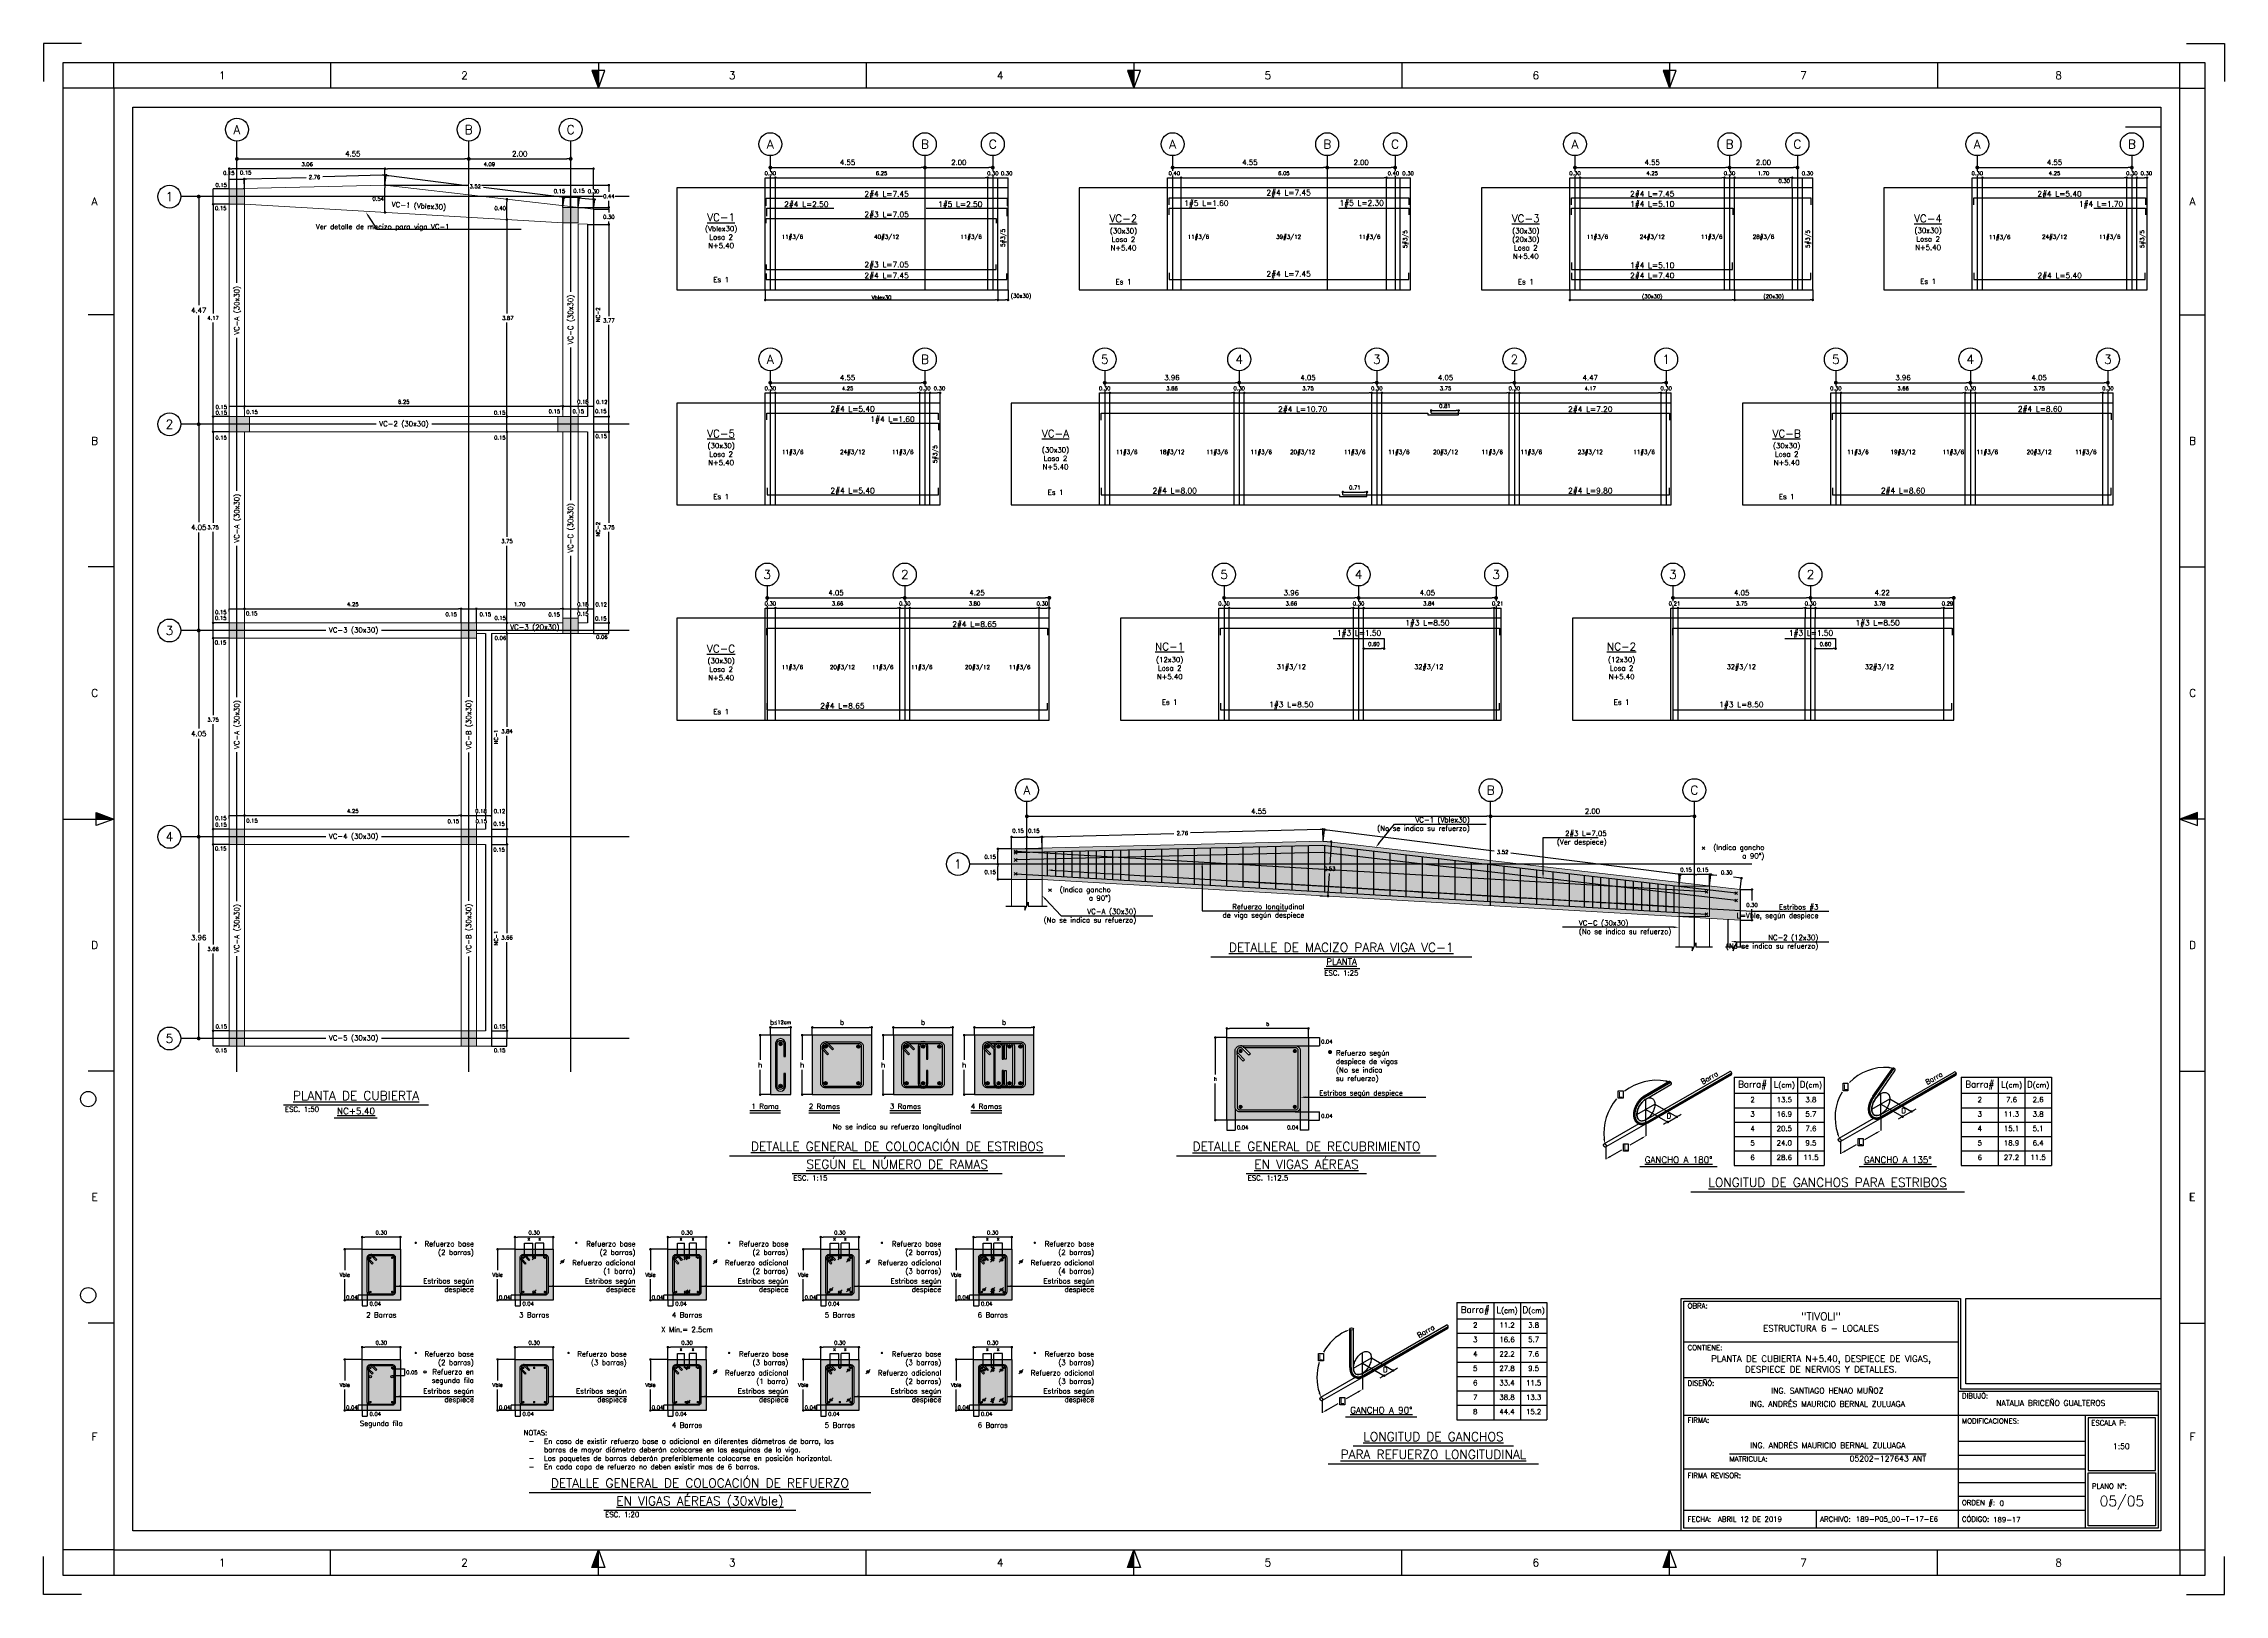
# Paper-space layout '189-P05_00-T-17-E6' of a CAD drawing. Header units: millimetres. Extents: x 0 to 0.856, y 0 to 0.609.
# The model-space entities are those that its viewports show. They can reach past a viewport. Long polylines and large blocks are cut down to what shows.
import ezdxf
from ezdxf import colors
from ezdxf.entities.mleader import LeaderData, LeaderLine
from ezdxf.enums import TextEntityAlignment as Align
from ezdxf.math import Vec2, Vec3

# ---------------------------------------------------------------- set-up
doc = ezdxf.new("R2010")
doc.units = ezdxf.units.MM
doc.header["$LTSCALE"] = 0.01
doc.header["$PDMODE"] = 3
doc.linetypes.add('DASHDOT', pattern=[1, 0.5, -0.25, 0, -0.25])
doc.linetypes.add('DASHED2', pattern=[0.375, 0.25, -0.125])
for name, color, linetype in [('FC_BORDES', 4, 'Continuous'), ('FC_CIRCULO DE EJES', 3, 'Continuous'), ('FC_COTAS', 1, 'Continuous'), ('FC_COTAS @ 100', 1, 'Continuous'), ('FC_COTAS @ 12.5', 1, 'Continuous'), ('FC_COTAS @ 15', 1, 'Continuous'), ('FC_COTAS @ 20', 1, 'Continuous'), ('FC_COTAS @ 25', 1, 'Continuous'), ('FC_COTAS @ 50', 1, 'Continuous'), ('FC_COTAS @ 75', 1, 'Continuous'), ('FC_COTAS EJES', 1, 'Continuous'), ('FC_COTAS EJES @ 25', 1, 'Continuous'), ('FC_COTAS EJES @ 50', 1, 'Continuous'), ('FC_COTAS EJES @ 75', 1, 'Continuous'), ('FC_EJES', 1, 'DASHDOT'), ('FC_ESTRIBOS', 3, 'Continuous'), ('FC_HATCH 253', 253, 'Continuous'), ('FC_HATCH 254', 254, 'Continuous'), ('FC_HATCH COLUMNAS', 253, 'Continuous'), ('FC_LINEA CORTE', 1, 'Continuous'), ('FC_NERVIOS', 3, 'Continuous'), ('FC_PROYECCION', 6, 'DASHED2'), ('FC_R-140', 2, 'Continuous'), ('FC_R-140 @ 1', 2, 'Continuous'), ('FC_R-175', 5, 'Continuous'), ('FC_R-175 @ 75', 5, 'Continuous'), ('FC_R-200', 5, 'Continuous'), ('FC_R-200 @ 1', 5, 'Continuous'), ('FC_R-60', 11, 'Continuous'), ('FC_R-60 @ 25', 11, 'Continuous'), ('FC_R-60 @ 50', 11, 'Continuous'), ('FC_R-80', 11, 'Continuous'), ('FC_R-80 @ 1', 11, 'Continuous'), ('FC_R-80 @ 100', 11, 'Continuous'), ('FC_R-80 @ 15', 11, 'Continuous'), ('FC_R-80 @ 20', 11, 'Continuous'), ('FC_R-80 @ 50', 11, 'Continuous'), ('FC_R-80 @ 75', 11, 'Continuous'), ('FC_REFUERZO', 5, 'Continuous'), ('FC_REFUERZO 2', 1, 'Continuous'), ('FC_ROTULO', 5, 'Continuous')]:
    doc.layers.add(name, color=color, linetype=linetype)
doc.layers.add('FC_COLUMNAS', color=5, linetype='Continuous', lineweight=15)
doc.layers.add('FC_VIGAS', color=2, linetype='Continuous', lineweight=0)
for name, color, linetype, plot in [('FC_DEFPOINTS', 250, 'Continuous', False), ('FC_HOJA', 230, 'Continuous', False), ('FC_HOJA LAYOUT', 230, 'Continuous', False)]:
    doc.layers.add(name, color=color, linetype=linetype, plot=plot)
doc.layers.get('FC_DEFPOINTS').off()
doc.styles.add('FC_TEXT', font='romans.shx', dxfattribs={"height": 0.002})
doc.styles.add('FC_TEXT1', font='romans.shx')
doc.styles.get("Standard").update_dxf_attribs({"font": 'romans.shx'})
doc.dimstyles.new('FC_COTAS', dxfattribs={"dimtxt": 0.0015, "dimasz": 0.001, "dimexe": 0, "dimexo": 0, "dimgap": 0.001, "dimtad": 1, "dimtih": 1, "dimtoh": 1, "dimzin": 0, "dimdsep": 46, "dimtxsty": 'FC_TEXT1', "dimblk": 'DOT', "dimcen": 0.09, "dimclrd": 256, "dimclre": 256, "dimclrt": 256, "dimadec": 0, "dimazin": 0, "dimtfac": 1, "dimtix": 1, "dimtmove": 2, "dimatfit": 3, "dimfxl": 1.002, "dimtolj": 1, "dimtzin": 0, "dimlwd": -1, "dimarcsym": 0})
doc.dimstyles.new('FC_COTAS EJES', dxfattribs={"dimtxt": 0.002, "dimasz": 0.0015, "dimexe": 0, "dimexo": 0, "dimgap": 0.001, "dimtad": 1, "dimtih": 1, "dimtoh": 1, "dimzin": 0, "dimdsep": 46, "dimtxsty": 'FC_TEXT1', "dimblk": 'DOT', "dimcen": 0.09, "dimclrd": 256, "dimclre": 256, "dimclrt": 256, "dimadec": 0, "dimazin": 0, "dimtfac": 1, "dimtix": 1, "dimtmove": 2, "dimatfit": 3, "dimfxl": 1.002, "dimtolj": 1, "dimtzin": 0, "dimlwd": -1, "dimarcsym": 0})
doc.dimstyles.new('FC_COTAS$7', dxfattribs={"dimtxt": 0.002, "dimasz": 0.002, "dimexe": 0, "dimexo": 0, "dimgap": 0.000375, "dimtad": 2, "dimtih": 1, "dimtoh": 1, "dimzin": 0, "dimdsep": 46, "dimtxsty": 'FC_TEXT1', "dimblk": 'DOT', "dimcen": 0.09, "dimclrd": 256, "dimclre": 256, "dimclrt": 11, "dimadec": 0, "dimazin": 0, "dimtfac": 1, "dimtix": 1, "dimtmove": 2, "dimatfit": 3, "dimfxl": 1.002, "dimtolj": 1, "dimtzin": 0, "dimlwd": -1, "dimarcsym": 0})

# ---------------------------------------------------------------- blocks, each defined once
blk = doc.blocks.new('*U26')
at = {"layer": 'FC_R-80', "insert": (0, 0), "char_height": 0.0022, "width": 0.0696887, "attachment_point": 8, "style": 'FC_TEXT1'}
blk.add_mtext('ING. ANDRÉS MAURICIO BERNAL ZULUAGA', dxfattribs=at)
at = {"layer": 'FC_ROTULO', "color": 11, "insert": (-0.0002, 0.01741), "char_height": 0.0022, "width": 0.0702125, "attachment_point": 5, "style": 'FC_TEXT1'}
blk.add_mtext('ING.^IANDRÉS MAURICIO BERNAL ZULUAGA', dxfattribs=at)
at = {"layer": 'FC_ROTULO', "color": 11, "insert": (0.03854, -0.00297), "char_height": 0.0022, "attachment_point": 3, "style": 'FC_TEXT1'}
blk.add_mtext_dynamic_manual_height_columns('05202-127643 ANT', width=0.0337553, gutter_width=0.045, heights=[0], dxfattribs=at)
blk = doc.blocks.new('*U27')
at = {"layer": 'FC_R-80', "insert": (0, 0), "char_height": 0.0021754, "attachment_point": 4, "style": 'FC_TEXT1'}
blk.add_mtext_dynamic_manual_height_columns('NATALIA BRICEÑO GUALTEROS', width=0.0507286, gutter_width=0.045, heights=[0], dxfattribs=at)
blk = doc.blocks.new('*U16')
at = {"layer": 'FC_R-80', "insert": (0, 0), "char_height": 0.002175, "attachment_point": 4, "style": 'FC_TEXT1'}
blk.add_mtext_dynamic_manual_height_columns('1:50', width=0.0069624, gutter_width=0.045, heights=[0], dxfattribs=at)
blk = doc.blocks.new('*U5')
at = {"layer": 'FC_ROTULO', "color": 12, "insert": (0.00148, -0.00148), "char_height": 0.002, "attachment_point": 1, "style": 'FC_TEXT1'}
blk.add_mtext_dynamic_manual_height_columns('PLANO N°:', width=0.0163891, gutter_width=0.045, heights=[0], dxfattribs=at)
blk = doc.blocks.new('*U28')
at = {"layer": 'FC_ROTULO', "color": 11, "insert": (0, 0), "char_height": 0.0022, "width": 0.050203, "attachment_point": 5, "style": 'FC_TEXT1'}
blk.add_mtext('ING. SANTIAGO HENAO MUÑOZ', dxfattribs=at)
blk = doc.blocks.new('FC_B_ROTULO A1 HORIZONTAL')
at = {"layer": 'FC_HATCH 253'}
h = blk.add_hatch(color=254, dxfattribs=at)
h.dxf.hatch_style = 1
h.paths.add_polyline_path([(0.21775, 0.5915), (0.21775, 0.59842), (0.21525, 0.59842)])
h = blk.add_hatch(color=254, dxfattribs=at)
h.dxf.hatch_style = 1
h.paths.add_polyline_path([(0.428, 0.5915), (0.428, 0.59842), (0.4255, 0.59842)])
h = blk.add_hatch(color=254, dxfattribs=at)
h.dxf.hatch_style = 1
h.paths.add_polyline_path([(0.63825, 0.5915), (0.63825, 0.59842), (0.63575, 0.59842)])
h = blk.add_hatch(color=254, dxfattribs=at)
h.dxf.hatch_style = 1
h.paths.add_polyline_path([(0.0275, 0.3045), (0.02058, 0.3045), (0.02058, 0.307)])
h = blk.add_hatch(color=254, dxfattribs=at)
h.dxf.hatch_style = 1
h.paths.add_polyline_path([(0.8385, 0.3045), (0.84542, 0.3045), (0.84542, 0.307)])
h = blk.add_hatch(color=254, dxfattribs=at)
h.dxf.hatch_style = 1
h.paths.add_polyline_path([(0.21775, 0.0175), (0.21775, 0.01058), (0.21525, 0.01058)])
h = blk.add_hatch(color=254, dxfattribs=at)
h.dxf.hatch_style = 1
h.paths.add_polyline_path([(0.428, 0.0175), (0.428, 0.01058), (0.4255, 0.01058)])
h = blk.add_hatch(color=254, dxfattribs=at)
h.dxf.hatch_style = 1
h.paths.add_polyline_path([(0.63825, 0.0175), (0.63825, 0.01058), (0.63575, 0.01058)])
at = {"color": 254, "ltscale": 1.5}
for points in [[(0.01487, 0.609), (0, 0.609), (0, 0.59413)], [(0.84113, 0.609), (0.856, 0.609), (0.856, 0.59413)], [(0.01487, 0), (0, 0), (0, 0.01487)], [(0.84113, 0), (0.856, 0), (0.856, 0.01487)]]:
    blk.add_lwpolyline(points, dxfattribs=at)
at = {"layer": 'FC_BORDES', "color": 4}
blk.add_lwpolyline([(0.0275, 0.0175), (0.8385, 0.0175), (0.8385, 0.5915), (0.0275, 0.5915), (0.0275, 0.0175)], dxfattribs=at)
at = {"layer": 'FC_BORDES'}
for points in [[(0.83001, 0.02599), (0.6438, 0.02599), (0.6438, 0.11515), (0.75149, 0.11515), (0.75149, 0.07976), (0.83001, 0.07976), (0.83001, 0.02599)], [(0.80154, 0.07036), (0.83001, 0.07036), (0.83001, 0.02599), (0.80154, 0.02599)], [(0.80252, 0.06937), (0.80252, 0.04867), (0.82902, 0.04867), (0.82902, 0.06937), (0.80252, 0.06937)], [(0.80252, 0.04768), (0.82902, 0.04768), (0.82902, 0.02698), (0.80252, 0.02698)]]:
    blk.add_lwpolyline(points, close=True, dxfattribs=at)
for points in [[(0.6438, 0.09914), (0.75149, 0.09914)], [(0.6438, 0.08514), (0.75149, 0.08514)], [(0.75149, 0.07976), (0.75149, 0.02599)], [(0.6438, 0.07036), (0.75149, 0.07036)], [(0.75149, 0.07036), (0.83001, 0.07036)], [(0.6438, 0.04935), (0.75149, 0.04935)], [(0.6438, 0.0331), (0.80154, 0.0331)], [(0.6958, 0.0331), (0.6958, 0.02599)]]:
    blk.add_lwpolyline(points, dxfattribs=at)
at = {"layer": 'FC_HATCH 253'}
for points in [[(0.0275, 0.5915), (0.0275, 0.6015)], [(0.11263, 0.6015), (0.11263, 0.5915)], [(0.21775, 0.6015), (0.21775, 0.5915)], [(0.32288, 0.6015), (0.32288, 0.5915)], [(0.428, 0.6015), (0.428, 0.5915)], [(0.53313, 0.6015), (0.53313, 0.5915)], [(0.63825, 0.6015), (0.63825, 0.5915)], [(0.74338, 0.6015), (0.74338, 0.5915)], [(0.8385, 0.5915), (0.8385, 0.6015)], [(0.0275, 0.5915), (0.0075, 0.5915)], [(0.8385, 0.5915), (0.8485, 0.5915)], [(0.0275, 0.5025), (0.0175, 0.5025)], [(0.8385, 0.5025), (0.8485, 0.5025)], [(0.0275, 0.4035), (0.0175, 0.4035)], [(0.8385, 0.4035), (0.8485, 0.4035)], [(0.0075, 0.3045), (0.0275, 0.3045)], [(0.8485, 0.3045), (0.8385, 0.3045)], [(0.0275, 0.2055), (0.0175, 0.2055)], [(0.8385, 0.2055), (0.8485, 0.2055)], [(0.0275, 0.1065), (0.0175, 0.1065)], [(0.8385, 0.1065), (0.8485, 0.1065)], [(0.0275, 0.0175), (0.0075, 0.0175)], [(0.0275, 0.0175), (0.0275, 0.0075)], [(0.11263, 0.0075), (0.11263, 0.0175)], [(0.21775, 0.0075), (0.21775, 0.0175)], [(0.32288, 0.0075), (0.32288, 0.0175)], [(0.428, 0.0075), (0.428, 0.0175)], [(0.53313, 0.0075), (0.53313, 0.0175)], [(0.63825, 0.0075), (0.63825, 0.0175)], [(0.74338, 0.0075), (0.74338, 0.0175)], [(0.8385, 0.0175), (0.8385, 0.0075)], [(0.8385, 0.0175), (0.8485, 0.0175)]]:
    blk.add_lwpolyline(points, dxfattribs=at)
for points in [[(0.21525, 0.59842), (0.21775, 0.5915), (0.22025, 0.59842)], [(0.4255, 0.59842), (0.428, 0.5915), (0.4305, 0.59842)], [(0.63575, 0.59842), (0.63825, 0.5915), (0.64075, 0.59842)], [(0.02058, 0.307), (0.0275, 0.3045), (0.02058, 0.302)], [(0.84542, 0.307), (0.8385, 0.3045), (0.84542, 0.302)], [(0.21525, 0.01058), (0.21775, 0.0175), (0.22025, 0.01058)], [(0.4255, 0.01058), (0.428, 0.0175), (0.4305, 0.01058)], [(0.63575, 0.01058), (0.63825, 0.0175), (0.64075, 0.01058)]]:
    blk.add_lwpolyline(points, close=True, dxfattribs=at)
for centre in [(0.0175, 0.1945), (0.0175, 0.1175)]:
    blk.add_circle(centre, 0.003, dxfattribs=at)
at = {"layer": 'FC_HOJA LAYOUT'}
blk.add_lwpolyline([(0.0075, 0.0075), (0.8485, 0.0075), (0.8485, 0.6015), (0.0075, 0.6015)], close=True, dxfattribs=at)
at = {"layer": 'FC_ROTULO', "color": 7}
blk.add_line((0.66171, 0.05523), (0.73899, 0.05523), dxfattribs=at)
at = {"layer": 'FC_ROTULO', "color": 9, "ltscale": 1.5}
blk.add_lwpolyline([(0.831, 0.025), (0.035, 0.025), (0.035, 0.584), (0.831, 0.584)], close=True, dxfattribs=at)
at = {"layer": 'FC_ROTULO'}
blk.add_lwpolyline([(0.831, 0.025), (0.64281, 0.025), (0.64281, 0.11614), (0.75248, 0.11614), (0.75248, 0.08075), (0.831, 0.08075), (0.831, 0.025)], dxfattribs=at)
blk.add_lwpolyline([(0.75448, 0.11614), (0.831, 0.11614), (0.831, 0.08275), (0.75448, 0.08275)], close=True, dxfattribs=at)
at = {"layer": 'FC_ROTULO', "color": 12}
for points in [[(0.80154, 0.05998), (0.75149, 0.05998)], [(0.80154, 0.05461), (0.75149, 0.05461)], [(0.80154, 0.04923), (0.75149, 0.04923)], [(0.80154, 0.04385), (0.75149, 0.04385)], [(0.80154, 0.03847), (0.75149, 0.03847)]]:
    blk.add_lwpolyline(points, dxfattribs=at)
at = {"layer": 'FC_R-140', "color": 2, "style": 'FC_TEXT1'}
blk.add_attdef('ESTRUCTURA', text='', height=0.0025, dxfattribs=at).set_placement((0.69765, 0.10452), align=Align.MIDDLE_CENTER)
at = {"layer": 'FC_R-175', "style": 'FC_TEXT1'}
blk.add_attdef('PROYECTO', text='', height=0.003, dxfattribs=at).set_placement((0.69765, 0.10922), align=Align.MIDDLE_CENTER)
at = {"layer": 'FC_R-80', "color": 254, "style": 'FC_TEXT'}
blk.add_text('E', height=0.003, dxfattribs=at).set_placement((0.842, 0.1545))
at = {"layer": 'FC_R-80', "style": 'FC_TEXT1'}
for tag, p in [('MODIFICACIÓN1', (0.75226, 0.057)), ('MODIFICACIÓN2', (0.75226, 0.05163)), ('MODIFICACIÓN3', (0.75226, 0.04625)), ('MODIFICACIÓN4', (0.75226, 0.04087)), ('CÓDIGO', (0.76523, 0.02935))]:
    blk.add_attdef(tag, text='', height=0.002, dxfattribs=at).set_placement(p, align=Align.MIDDLE_LEFT)
blk.add_attdef('N.ORDEN', (0.76777, 0.03478), '', height=0.002, dxfattribs=at)
at = {"layer": 'FC_R-80 @ 1', "color": 254, "char_height": 0.003, "attachment_point": 5, "style": 'FC_TEXT'}
for s, insert in [('1', (0.07006, 0.5965)), ('1', (0.07006, 0.5965)), ('2', (0.16519, 0.5965)), ('2', (0.16519, 0.5965)), ('3', (0.27031, 0.5965)), ('3', (0.27031, 0.5965)), ('4', (0.37544, 0.5965)), ('4', (0.37544, 0.5965)), ('5', (0.48056, 0.5965)), ('5', (0.48056, 0.5965)), ('6', (0.58569, 0.5965)), ('6', (0.58569, 0.5965)), ('7', (0.69081, 0.5965)), ('7', (0.69081, 0.5965)), ('8', (0.79094, 0.5965)), ('8', (0.79094, 0.5965)), ('A', (0.02, 0.547)), ('A', (0.02, 0.547)), ('A', (0.8435, 0.547)), ('A', (0.8435, 0.547)), ('B', (0.02, 0.453)), ('B', (0.02, 0.453)), ('B', (0.8435, 0.453)), ('B', (0.8435, 0.453)), ('C', (0.02, 0.354)), ('C', (0.02, 0.354)), ('C', (0.8435, 0.354)), ('C', (0.8435, 0.354)), ('D', (0.02, 0.255)), ('D', (0.02, 0.255)), ('D', (0.8435, 0.255)), ('D', (0.8435, 0.255)), ('E', (0.02, 0.156)), ('E', (0.02, 0.156)), ('E', (0.8435, 0.156)), ('F', (0.02, 0.062)), ('F', (0.02, 0.062)), ('F', (0.8435, 0.062)), ('1', (0.07006, 0.0125)), ('1', (0.07006, 0.0125)), ('2', (0.16519, 0.0125)), ('2', (0.16519, 0.0125)), ('3', (0.27031, 0.0125)), ('3', (0.27031, 0.0125)), ('4', (0.37544, 0.0125)), ('4', (0.37544, 0.0125)), ('5', (0.48056, 0.0125)), ('5', (0.48056, 0.0125)), ('6', (0.58569, 0.0125)), ('6', (0.58569, 0.0125)), ('7', (0.69081, 0.0125)), ('7', (0.69081, 0.0125)), ('8', (0.79094, 0.0125)), ('8', (0.79094, 0.0125))]:
    blk.add_mtext_dynamic_manual_height_columns(s, width=0.0016014, gutter_width=0.045, heights=[0], dxfattribs=dict(at, insert=insert))
at = {"layer": 'FC_R-80 @ 1', "color": 12, "char_height": 0.002, "style": 'FC_TEXT'}
for s, width, insert, attachment_point in [('OBRA:', 0.008401, (0.6453, 0.11432), 1), ('CONTIENE:', 0.0147819, (0.6453, 0.09792), 1), ('DISEÑÓ:', 0.0111629, (0.6453, 0.08395), 1), ('DIBUJÓ:', 0.0107819, (0.75299, 0.07799), 4), ('FIRMA:', 0.0090676, (0.6453, 0.06942), 1), ('MODIFICACIONES:', 0.0107819, (0.75299, 0.0681), 4), ('ESCALA P:', 0.0153533, (0.80373, 0.06836), 1), ('MATRICULA:', 0.0163057, (0.66171, 0.05419), 1), ('FIRMA REVISOR:', 0.0233533, (0.6453, 0.04771), 1), ('ORDEN #:', 0.0145914, (0.75299, 0.0357), 4), ('FECHA:', 0.0099248, (0.6453, 0.02954), 4), ('ARCHIVO:', 0.0099248, (0.6973, 0.02954), 4), ('CÓDIGO:', 0.0099248, (0.75299, 0.02954), 4)]:
    blk.add_mtext_dynamic_manual_height_columns(s, width=width, gutter_width=0.01, heights=[0], dxfattribs=dict(at, insert=insert, attachment_point=attachment_point))
blk = doc.blocks.new('*U50')
at = {"layer": 'FC_R-140', "color": 4, "ltscale": 1.5}
blk.add_lwpolyline([(-0.014, 0), (0.014, 0)], dxfattribs=at)
at = {"layer": 'FC_R-140', "ltscale": 1.5, "style": 'FC_TEXT1'}
blk.add_attdef('%%UTÍTULO', text='', height=0.0025, dxfattribs=at).set_placement((0, 0.00266), align=Align.MIDDLE_CENTER)
at = {"layer": 'FC_R-80', "ltscale": 1.5, "style": 'FC_TEXT1'}
blk.add_attdef('ESCALA', text='', height=0.002, dxfattribs=at).set_placement((-0.014, -0.0017), align=Align.MIDDLE_LEFT)
blk = doc.blocks.new('*T44')
at = {"layer": 'FC_BORDES', "color": 0, "linetype": 'ByBlock', "lineweight": -2, "ltscale": 0.6, "transparency": 16777216}
for p, q in [((0, 0), (3.535, 0)), ((0, 0), (0, -4.6)), ((1.447, 0), (1.447, -4.6)), ((2.494, 0), (2.494, -4.6)), ((3.535, 0), (3.535, -4.6)), ((0, -0.633), (3.535, -0.633)), ((0, -1.2), (3.535, -1.2)), ((0, -1.767), (3.535, -1.767)), ((0, -2.333), (3.535, -2.333)), ((0, -2.9), (3.535, -2.9)), ((0, -3.467), (3.535, -3.467)), ((0, -4.033), (3.535, -4.033)), ((0, -4.6), (3.535, -4.6))]:
    blk.add_line(p, q, dxfattribs=at)
at = {"layer": 'FC_BORDES', "color": 2, "ltscale": 0.6, "transparency": 16777216, "char_height": 0.25, "attachment_point": 5, "style": 'FC_TEXT1'}
for s, insert, width in [('{\\C12;Barra#}', (0.724, -0.317), 1.44709), ('{\\C12;L\\H0.8x;\\C11;(cm)}', (1.971, -0.317), 1.04655), ('{\\C12;D\\H0.8x;\\C11;(cm)}', (3.015, -0.317), 1.04078)]:
    blk.add_mtext(s, dxfattribs=dict(at, insert=insert, width=width))
at = {"layer": 'FC_BORDES', "color": 11, "ltscale": 0.6, "transparency": 16777216, "char_height": 0.2, "attachment_point": 2, "style": 'FC_TEXT1'}
for s, insert, width in [('2', (0.724, -0.783), 1.14739), ('11.2', (1.971, -0.783), 0.74685), ('3.8', (3.015, -0.783), 0.74108), ('3', (0.724, -1.35), 1.14739), ('16.6', (1.971, -1.35), 0.74685), ('5.7', (3.015, -1.35), 0.74108), ('4', (0.724, -1.917), 1.14739), ('22.2', (1.971, -1.917), 0.74685), ('7.6', (3.015, -1.917), 0.74108), ('5', (0.724, -2.483), 1.14739), ('27.8', (1.971, -2.483), 0.74685), ('9.5', (3.015, -2.483), 0.74108), ('6', (0.724, -3.05), 1.14739), ('33.4', (1.971, -3.05), 0.74685), ('11.5', (3.015, -3.05), 0.74108), ('7', (0.724, -3.617), 1.14739), ('38.8', (1.971, -3.617), 0.74685), ('13.3', (3.015, -3.617), 0.74108), ('8', (0.724, -4.183), 1.14739), ('44.4', (1.971, -4.183), 0.74685), ('15.2', (3.015, -4.183), 0.74108)]:
    blk.add_mtext(s, dxfattribs=dict(at, insert=insert, width=width))
blk = doc.blocks.new('*U51')
at = {"layer": 'FC_R-200', "color": 4, "ltscale": 1.5}
for points in [[(-0.03148, 0), (0.03148, 0)], [(-0.04128, -0.007), (0.04128, -0.007)]]:
    blk.add_lwpolyline(points, dxfattribs=at)
at = {"layer": 'FC_R-200', "ltscale": 1.5, "style": 'FC_TEXT1'}
for tag, p in [('%%UTÍTULO', (0, 0.00366)), ('%%UTÍTULO1', (0, -0.00334))]:
    blk.add_attdef(tag, text='', height=0.0035, dxfattribs=at).set_placement(p, align=Align.MIDDLE_CENTER)
at = {"layer": 'FC_R-80', "ltscale": 1.5, "style": 'FC_TEXT1'}
blk.add_attdef('ESCALA', text='', height=0.002, dxfattribs=at).set_placement((-0.04075, -0.0087), align=Align.MIDDLE_LEFT)
blk = doc.blocks.new('*D40')
at = {"layer": 'Defpoints', "color": 0, "ltscale": 0.6, "transparency": 16777216}
for p in [(-0.994, -44.709), (-0.994, -45.184), (-2.572, -45.62)]:
    blk.add_point(p, dxfattribs=at)
at = {"layer": 'FC_COTAS', "lineweight": -2, "ltscale": 0.6, "transparency": 16777216}
for p, q in [((-0.994, -44.709), (-0.994, -45.184)), ((-2.572, -45.62), (-2.572, -46.095))]:
    blk.add_line(p, q, dxfattribs=at)
at = {"layer": 'FC_COTAS', "ltscale": 0.6, "transparency": 16777216}
for p, q in [((-1.167, -45.284), (-1.626, -45.549)), ((-2.399, -45.995), (-1.94, -45.73))]:
    blk.add_line(p, q, dxfattribs=at)
for points in [[(-1.184, -45.255), (-1.151, -45.313), (-0.994, -45.184)], [(-2.415, -45.966), (-2.382, -46.024), (-2.572, -46.095)]]:
    blk.add_solid(points, dxfattribs=at)
at = {"layer": 'FC_COTAS', "ltscale": 0.6, "transparency": 16777216, "insert": (-1.783, -45.64), "char_height": 0.15, "attachment_point": 5, "style": 'FC_TEXT1'}
blk.add_mtext('\\A1;{\\H1.33333x;\\C11;L}', dxfattribs=at)
blk = doc.blocks.new('_Dot')
at = {"color": 0, "linetype": 'ByBlock', "lineweight": -2}
blk.add_line((-0.5, 0), (-1, 0), dxfattribs=at)
at = {"color": 0, "linetype": 'ByBlock', "const_width": 0.5}
blk.add_lwpolyline([(-0.25, 0, 1), (0.25, 0, 1)], format="xyb", close=True, dxfattribs=at)
blk = doc.blocks.new('*D41')
at = {"layer": 'Defpoints', "color": 0, "ltscale": 0.6, "transparency": 16777216}
for p in [(-0.641, -43.941), (-0.994, -44.145), (0.218, -44.437)]:
    blk.add_point(p, dxfattribs=at)
at = {"layer": 'FC_COTAS', "lineweight": -2, "ltscale": 0.6, "transparency": 16777216}
for p, q in [((-0.641, -43.941), (0.218, -44.437)), ((-0.994, -44.145), (-0.135, -44.641))]:
    blk.add_line(p, q, dxfattribs=at)
at = {"layer": 'FC_COTAS', "ltscale": 0.6, "transparency": 16777216}
for p, q in [((0.304, -44.387), (0.391, -44.337)), ((-0.135, -44.641), (0.218, -44.437)), ((-0.222, -44.691), (-0.309, -44.741))]:
    blk.add_line(p, q, dxfattribs=at)
at = {"layer": 'FC_COTAS', "ltscale": 0.6, "transparency": 16777216, "xscale": 0.1, "yscale": 0.1, "zscale": 0.1}
for p, rotation in [((0.218, -44.437), 209.9999999999999), ((-0.135, -44.641), 29.9999999999999)]:
    blk.add_blockref('_Dot', p, dxfattribs=dict(at, rotation=rotation))
at = {"layer": 'FC_COTAS', "ltscale": 0.6, "transparency": 16777216, "insert": (-0.094, -44.408), "char_height": 0.15, "attachment_point": 5, "style": 'FC_TEXT1'}
blk.add_mtext('\\A1;{\\H1.33333x;\\C11;D}', dxfattribs=at)
blk = doc.blocks.new('*D42')
at = {"layer": 'Defpoints', "color": 0, "ltscale": 0.6, "transparency": 16777216}
for p in [(-1.479, -42.824), (-2.344, -43.455), (-0.776, -44.699), (-2.611, -45.5)]:
    blk.add_point(p, dxfattribs=at)
at = {"layer": 'FC_COTAS', "ltscale": 0.6, "transparency": 16777216}
for start, end in [(116.2908, 150.6996), (163.1688, 197.8661)]:
    blk.add_arc((-0.776, -44.699), 2.002, start, end, dxfattribs=at)
for points in [[(-1.676, -42.873), (-1.65, -42.935), (-1.479, -42.824)], [(-2.65, -45.301), (-2.713, -45.324), (-2.611, -45.5)]]:
    blk.add_solid(points, dxfattribs=at)
at = {"layer": 'FC_COTAS', "ltscale": 0.6, "transparency": 16777216, "insert": (-2.62, -43.919), "char_height": 0.15, "attachment_point": 5, "style": 'FC_TEXT1'}
blk.add_mtext('\\A1;{\\H1.33333x;\\C11;L}', dxfattribs=at)
blk = doc.blocks.new('*U88')
at = {"layer": 'FC_R-200', "color": 4, "ltscale": 1.5}
for points in [[(-0.06706, 0), (0.06706, 0)], [(-0.03769, -0.007), (0.03769, -0.007)]]:
    blk.add_lwpolyline(points, dxfattribs=at)
at = {"layer": 'FC_R-200', "ltscale": 1.5, "style": 'FC_TEXT1'}
for tag, p in [('%%UTÍTULO', (0, 0.00366)), ('%%UTÍTULO1', (0, -0.00334))]:
    blk.add_attdef(tag, text='', height=0.0035, dxfattribs=at).set_placement(p, align=Align.MIDDLE_CENTER)
at = {"layer": 'FC_R-80', "ltscale": 1.5, "style": 'FC_TEXT1'}
blk.add_attdef('ESCALA', text='', height=0.002, dxfattribs=at).set_placement((-0.03717, -0.0087), align=Align.MIDDLE_LEFT)
blk = doc.blocks.new('*D308')
at = {"layer": 'Defpoints', "color": 0, "transparency": 16777216}
for p in [(72.915, -8.172), (72.915, -8.268), (73.215, -8.268)]:
    blk.add_point(p, dxfattribs=at)
at = {"layer": 'FC_COTAS', "lineweight": -2, "transparency": 16777216}
for p, q in [((72.915, -8.268), (72.915, -8.172)), ((73.215, -8.268), (73.215, -8.172))]:
    blk.add_line(p, q, dxfattribs=at)
at = {"layer": 'FC_COTAS', "transparency": 16777216}
blk.add_line((73.195, -8.172), (72.935, -8.172), dxfattribs=at)
at = {"layer": 'FC_COTAS', "transparency": 16777216, "xscale": 0.02, "yscale": 0.02, "zscale": 0.02, "rotation": 180}
blk.add_blockref('_Dot', (72.915, -8.172), dxfattribs=at)
at = {"layer": 'FC_COTAS', "transparency": 16777216, "xscale": 0.02, "yscale": 0.02, "zscale": 0.02}
blk.add_blockref('_Dot', (73.215, -8.172), dxfattribs=at)
at = {"layer": 'FC_COTAS', "transparency": 16777216, "insert": (73.065, -8.137), "char_height": 0.03, "attachment_point": 5, "style": 'FC_TEXT1'}
blk.add_mtext('\\A1;0.30 ', dxfattribs=at)
blk = doc.blocks.new('*D309')
at = {"layer": 'Defpoints', "color": 0, "transparency": 16777216}
for p in [(69.315, -7.307), (69.315, -7.403), (69.615, -7.403)]:
    blk.add_point(p, dxfattribs=at)
at = {"layer": 'FC_COTAS', "lineweight": -2, "transparency": 16777216}
for p, q in [((69.315, -7.403), (69.315, -7.307)), ((69.615, -7.403), (69.615, -7.307))]:
    blk.add_line(p, q, dxfattribs=at)
at = {"layer": 'FC_COTAS', "transparency": 16777216}
blk.add_line((69.595, -7.307), (69.335, -7.307), dxfattribs=at)
at = {"layer": 'FC_COTAS', "transparency": 16777216, "xscale": 0.02, "yscale": 0.02, "zscale": 0.02, "rotation": 180}
blk.add_blockref('_Dot', (69.315, -7.307), dxfattribs=at)
at = {"layer": 'FC_COTAS', "transparency": 16777216, "xscale": 0.02, "yscale": 0.02, "zscale": 0.02}
blk.add_blockref('_Dot', (69.615, -7.307), dxfattribs=at)
at = {"layer": 'FC_COTAS', "transparency": 16777216, "insert": (69.465, -7.272), "char_height": 0.03, "attachment_point": 5, "style": 'FC_TEXT1'}
blk.add_mtext('\\A1;0.30 ', dxfattribs=at)
blk = doc.blocks.new('*D310')
at = {"layer": 'Defpoints', "color": 0, "transparency": 16777216}
for p in [(69.284, -7.763), (69.315, -7.803), (69.38, -7.763)]:
    blk.add_point(p, dxfattribs=at)
at = {"layer": 'FC_COTAS', "lineweight": -2, "transparency": 16777216}
for p, q in [((69.38, -7.763), (69.284, -7.763)), ((69.315, -7.803), (69.284, -7.803))]:
    blk.add_line(p, q, dxfattribs=at)
at = {"layer": 'FC_COTAS', "transparency": 16777216}
blk.add_line((69.284, -7.803), (69.284, -7.763), dxfattribs=at)
at = {"layer": 'FC_COTAS', "transparency": 16777216, "insert": (69.234, -7.781), "char_height": 0.03, "attachment_point": 5, "style": 'FC_TEXT1'}
blk.add_mtext('\\A1;0.04', dxfattribs=at)
blk = doc.blocks.new('*D311')
at = {"layer": 'Defpoints', "color": 0, "transparency": 16777216}
for p in [(69.315, -7.803), (69.355, -7.738), (69.355, -7.848)]:
    blk.add_point(p, dxfattribs=at)
at = {"layer": 'FC_COTAS', "lineweight": -2, "transparency": 16777216}
for p, q in [((69.315, -7.803), (69.315, -7.848)), ((69.355, -7.738), (69.355, -7.848))]:
    blk.add_line(p, q, dxfattribs=at)
at = {"layer": 'FC_COTAS', "transparency": 16777216}
blk.add_line((69.315, -7.848), (69.355, -7.848), dxfattribs=at)
at = {"layer": 'FC_COTAS', "transparency": 16777216, "insert": (69.418, -7.831), "char_height": 0.03, "attachment_point": 5, "style": 'FC_TEXT1'}
blk.add_mtext('\\A1;0.04', dxfattribs=at)
blk = doc.blocks.new('*D312')
at = {"layer": 'Defpoints', "color": 0, "transparency": 16777216}
for p in [(69.178, -7.403), (69.315, -7.403), (69.315, -7.803)]:
    blk.add_point(p, dxfattribs=at)
at = {"layer": 'FC_COTAS', "lineweight": -2, "transparency": 16777216}
for p, q in [((69.315, -7.403), (69.178, -7.403)), ((69.315, -7.803), (69.178, -7.803))]:
    blk.add_line(p, q, dxfattribs=at)
at = {"layer": 'FC_COTAS', "transparency": 16777216}
for p, q in [((69.178, -7.423), (69.178, -7.568)), ((69.178, -7.783), (69.178, -7.638))]:
    blk.add_line(p, q, dxfattribs=at)
at = {"layer": 'FC_COTAS', "transparency": 16777216, "xscale": 0.02, "yscale": 0.02, "zscale": 0.02}
for p, rotation in [((69.178, -7.403), 90), ((69.178, -7.803), 270)]:
    blk.add_blockref('_Dot', p, dxfattribs=dict(at, rotation=rotation))
at = {"layer": 'FC_COTAS', "transparency": 16777216, "insert": (69.178, -7.603), "char_height": 0.03, "attachment_point": 5, "style": 'FC_TEXT1'}
blk.add_mtext('\\A1;Vble', dxfattribs=at)
blk = doc.blocks.new('*D313')
at = {"layer": 'Defpoints', "color": 0, "transparency": 16777216}
for p in [(70.515, -7.307), (70.515, -7.403), (70.815, -7.403)]:
    blk.add_point(p, dxfattribs=at)
at = {"layer": 'FC_COTAS', "lineweight": -2, "transparency": 16777216}
for p, q in [((70.515, -7.403), (70.515, -7.307)), ((70.815, -7.403), (70.815, -7.307))]:
    blk.add_line(p, q, dxfattribs=at)
at = {"layer": 'FC_COTAS', "transparency": 16777216}
blk.add_line((70.795, -7.307), (70.535, -7.307), dxfattribs=at)
at = {"layer": 'FC_COTAS', "transparency": 16777216, "xscale": 0.02, "yscale": 0.02, "zscale": 0.02, "rotation": 180}
blk.add_blockref('_Dot', (70.515, -7.307), dxfattribs=at)
at = {"layer": 'FC_COTAS', "transparency": 16777216, "xscale": 0.02, "yscale": 0.02, "zscale": 0.02}
blk.add_blockref('_Dot', (70.815, -7.307), dxfattribs=at)
at = {"layer": 'FC_COTAS', "transparency": 16777216, "insert": (70.665, -7.272), "char_height": 0.03, "attachment_point": 5, "style": 'FC_TEXT1'}
blk.add_mtext('\\A1;0.30 ', dxfattribs=at)
blk = doc.blocks.new('*D314')
at = {"layer": 'Defpoints', "color": 0, "transparency": 16777216}
for p in [(71.715, -7.307), (71.715, -7.403), (72.015, -7.403)]:
    blk.add_point(p, dxfattribs=at)
at = {"layer": 'FC_COTAS', "lineweight": -2, "transparency": 16777216}
for p, q in [((71.715, -7.403), (71.715, -7.307)), ((72.015, -7.403), (72.015, -7.307))]:
    blk.add_line(p, q, dxfattribs=at)
at = {"layer": 'FC_COTAS', "transparency": 16777216}
blk.add_line((71.995, -7.307), (71.735, -7.307), dxfattribs=at)
at = {"layer": 'FC_COTAS', "transparency": 16777216, "xscale": 0.02, "yscale": 0.02, "zscale": 0.02, "rotation": 180}
blk.add_blockref('_Dot', (71.715, -7.307), dxfattribs=at)
at = {"layer": 'FC_COTAS', "transparency": 16777216, "xscale": 0.02, "yscale": 0.02, "zscale": 0.02}
blk.add_blockref('_Dot', (72.015, -7.307), dxfattribs=at)
at = {"layer": 'FC_COTAS', "transparency": 16777216, "insert": (71.865, -7.272), "char_height": 0.03, "attachment_point": 5, "style": 'FC_TEXT1'}
blk.add_mtext('\\A1;0.30 ', dxfattribs=at)
blk = doc.blocks.new('*D315')
at = {"layer": 'Defpoints', "color": 0, "transparency": 16777216}
for p in [(70.484, -7.763), (70.515, -7.803), (70.58, -7.763)]:
    blk.add_point(p, dxfattribs=at)
at = {"layer": 'FC_COTAS', "lineweight": -2, "transparency": 16777216}
for p, q in [((70.58, -7.763), (70.484, -7.763)), ((70.515, -7.803), (70.484, -7.803))]:
    blk.add_line(p, q, dxfattribs=at)
at = {"layer": 'FC_COTAS', "transparency": 16777216}
blk.add_line((70.484, -7.803), (70.484, -7.763), dxfattribs=at)
at = {"layer": 'FC_COTAS', "transparency": 16777216, "insert": (70.434, -7.781), "char_height": 0.03, "attachment_point": 5, "style": 'FC_TEXT1'}
blk.add_mtext('\\A1;0.04', dxfattribs=at)
blk = doc.blocks.new('*D316')
at = {"layer": 'Defpoints', "color": 0, "transparency": 16777216}
for p in [(71.715, -7.803), (71.755, -7.738), (71.755, -7.848)]:
    blk.add_point(p, dxfattribs=at)
at = {"layer": 'FC_COTAS', "lineweight": -2, "transparency": 16777216}
for p, q in [((71.715, -7.803), (71.715, -7.848)), ((71.755, -7.738), (71.755, -7.848))]:
    blk.add_line(p, q, dxfattribs=at)
at = {"layer": 'FC_COTAS', "transparency": 16777216}
blk.add_line((71.715, -7.848), (71.755, -7.848), dxfattribs=at)
at = {"layer": 'FC_COTAS', "transparency": 16777216, "insert": (71.818, -7.831), "char_height": 0.03, "attachment_point": 5, "style": 'FC_TEXT1'}
blk.add_mtext('\\A1;0.04', dxfattribs=at)
blk = doc.blocks.new('*D317')
at = {"layer": 'Defpoints', "color": 0, "transparency": 16777216}
for p in [(70.378, -7.403), (70.515, -7.403), (70.515, -7.803)]:
    blk.add_point(p, dxfattribs=at)
at = {"layer": 'FC_COTAS', "lineweight": -2, "transparency": 16777216}
for p, q in [((70.515, -7.403), (70.378, -7.403)), ((70.515, -7.803), (70.378, -7.803))]:
    blk.add_line(p, q, dxfattribs=at)
at = {"layer": 'FC_COTAS', "transparency": 16777216}
for p, q in [((70.378, -7.423), (70.378, -7.568)), ((70.378, -7.783), (70.378, -7.638))]:
    blk.add_line(p, q, dxfattribs=at)
at = {"layer": 'FC_COTAS', "transparency": 16777216, "xscale": 0.02, "yscale": 0.02, "zscale": 0.02}
for p, rotation in [((70.378, -7.403), 90), ((70.378, -7.803), 270)]:
    blk.add_blockref('_Dot', p, dxfattribs=dict(at, rotation=rotation))
at = {"layer": 'FC_COTAS', "transparency": 16777216, "insert": (70.378, -7.603), "char_height": 0.03, "attachment_point": 5, "style": 'FC_TEXT1'}
blk.add_mtext('\\A1;Vble', dxfattribs=at)
blk = doc.blocks.new('*D318')
at = {"layer": 'Defpoints', "color": 0, "transparency": 16777216}
for p in [(74.115, -7.307), (74.115, -7.403), (74.415, -7.403)]:
    blk.add_point(p, dxfattribs=at)
at = {"layer": 'FC_COTAS', "lineweight": -2, "transparency": 16777216}
for p, q in [((74.115, -7.403), (74.115, -7.307)), ((74.415, -7.403), (74.415, -7.307))]:
    blk.add_line(p, q, dxfattribs=at)
at = {"layer": 'FC_COTAS', "transparency": 16777216}
blk.add_line((74.395, -7.307), (74.135, -7.307), dxfattribs=at)
at = {"layer": 'FC_COTAS', "transparency": 16777216, "xscale": 0.02, "yscale": 0.02, "zscale": 0.02, "rotation": 180}
blk.add_blockref('_Dot', (74.115, -7.307), dxfattribs=at)
at = {"layer": 'FC_COTAS', "transparency": 16777216, "xscale": 0.02, "yscale": 0.02, "zscale": 0.02}
blk.add_blockref('_Dot', (74.415, -7.307), dxfattribs=at)
at = {"layer": 'FC_COTAS', "transparency": 16777216, "insert": (74.265, -7.272), "char_height": 0.03, "attachment_point": 5, "style": 'FC_TEXT1'}
blk.add_mtext('\\A1;0.30 ', dxfattribs=at)
blk = doc.blocks.new('*D319')
at = {"layer": 'Defpoints', "color": 0, "transparency": 16777216}
for p in [(72.915, -7.307), (72.915, -7.403), (73.215, -7.403)]:
    blk.add_point(p, dxfattribs=at)
at = {"layer": 'FC_COTAS', "lineweight": -2, "transparency": 16777216}
for p, q in [((72.915, -7.403), (72.915, -7.307)), ((73.215, -7.403), (73.215, -7.307))]:
    blk.add_line(p, q, dxfattribs=at)
at = {"layer": 'FC_COTAS', "transparency": 16777216}
blk.add_line((73.195, -7.307), (72.935, -7.307), dxfattribs=at)
at = {"layer": 'FC_COTAS', "transparency": 16777216, "xscale": 0.02, "yscale": 0.02, "zscale": 0.02, "rotation": 180}
blk.add_blockref('_Dot', (72.915, -7.307), dxfattribs=at)
at = {"layer": 'FC_COTAS', "transparency": 16777216, "xscale": 0.02, "yscale": 0.02, "zscale": 0.02}
blk.add_blockref('_Dot', (73.215, -7.307), dxfattribs=at)
at = {"layer": 'FC_COTAS', "transparency": 16777216, "insert": (73.065, -7.272), "char_height": 0.03, "attachment_point": 5, "style": 'FC_TEXT1'}
blk.add_mtext('\\A1;0.30 ', dxfattribs=at)
blk = doc.blocks.new('*D320')
at = {"layer": 'Defpoints', "color": 0, "transparency": 16777216}
for p in [(71.578, -7.403), (71.715, -7.403), (71.715, -7.803)]:
    blk.add_point(p, dxfattribs=at)
at = {"layer": 'FC_COTAS', "lineweight": -2, "transparency": 16777216}
for p, q in [((71.715, -7.403), (71.578, -7.403)), ((71.715, -7.803), (71.578, -7.803))]:
    blk.add_line(p, q, dxfattribs=at)
at = {"layer": 'FC_COTAS', "transparency": 16777216}
for p, q in [((71.578, -7.423), (71.578, -7.568)), ((71.578, -7.783), (71.578, -7.638))]:
    blk.add_line(p, q, dxfattribs=at)
at = {"layer": 'FC_COTAS', "transparency": 16777216, "xscale": 0.02, "yscale": 0.02, "zscale": 0.02}
for p, rotation in [((71.578, -7.403), 90), ((71.578, -7.803), 270)]:
    blk.add_blockref('_Dot', p, dxfattribs=dict(at, rotation=rotation))
at = {"layer": 'FC_COTAS', "transparency": 16777216, "insert": (71.578, -7.603), "char_height": 0.03, "attachment_point": 5, "style": 'FC_TEXT1'}
blk.add_mtext('\\A1;Vble', dxfattribs=at)
blk = doc.blocks.new('*D321')
at = {"layer": 'Defpoints', "color": 0, "transparency": 16777216}
for p in [(72.778, -7.403), (72.915, -7.403), (72.915, -7.803)]:
    blk.add_point(p, dxfattribs=at)
at = {"layer": 'FC_COTAS', "lineweight": -2, "transparency": 16777216}
for p, q in [((72.915, -7.403), (72.778, -7.403)), ((72.915, -7.803), (72.778, -7.803))]:
    blk.add_line(p, q, dxfattribs=at)
at = {"layer": 'FC_COTAS', "transparency": 16777216}
for p, q in [((72.778, -7.423), (72.778, -7.568)), ((72.778, -7.783), (72.778, -7.638))]:
    blk.add_line(p, q, dxfattribs=at)
at = {"layer": 'FC_COTAS', "transparency": 16777216, "xscale": 0.02, "yscale": 0.02, "zscale": 0.02}
for p, rotation in [((72.778, -7.403), 90), ((72.778, -7.803), 270)]:
    blk.add_blockref('_Dot', p, dxfattribs=dict(at, rotation=rotation))
at = {"layer": 'FC_COTAS', "transparency": 16777216, "insert": (72.778, -7.603), "char_height": 0.03, "attachment_point": 5, "style": 'FC_TEXT1'}
blk.add_mtext('\\A1;Vble', dxfattribs=at)
blk = doc.blocks.new('*D322')
at = {"layer": 'Defpoints', "color": 0, "transparency": 16777216}
for p in [(71.684, -7.763), (71.715, -7.803), (71.78, -7.763)]:
    blk.add_point(p, dxfattribs=at)
at = {"layer": 'FC_COTAS', "lineweight": -2, "transparency": 16777216}
for p, q in [((71.78, -7.763), (71.684, -7.763)), ((71.715, -7.803), (71.684, -7.803))]:
    blk.add_line(p, q, dxfattribs=at)
at = {"layer": 'FC_COTAS', "transparency": 16777216}
blk.add_line((71.684, -7.803), (71.684, -7.763), dxfattribs=at)
at = {"layer": 'FC_COTAS', "transparency": 16777216, "insert": (71.634, -7.781), "char_height": 0.03, "attachment_point": 5, "style": 'FC_TEXT1'}
blk.add_mtext('\\A1;0.04', dxfattribs=at)
blk = doc.blocks.new('*D323')
at = {"layer": 'Defpoints', "color": 0, "transparency": 16777216}
for p in [(73.978, -7.403), (74.115, -7.403), (74.115, -7.803)]:
    blk.add_point(p, dxfattribs=at)
at = {"layer": 'FC_COTAS', "lineweight": -2, "transparency": 16777216}
for p, q in [((74.115, -7.403), (73.978, -7.403)), ((74.115, -7.803), (73.978, -7.803))]:
    blk.add_line(p, q, dxfattribs=at)
at = {"layer": 'FC_COTAS', "transparency": 16777216}
for p, q in [((73.978, -7.423), (73.978, -7.568)), ((73.978, -7.783), (73.978, -7.638))]:
    blk.add_line(p, q, dxfattribs=at)
at = {"layer": 'FC_COTAS', "transparency": 16777216, "xscale": 0.02, "yscale": 0.02, "zscale": 0.02}
for p, rotation in [((73.978, -7.403), 90), ((73.978, -7.803), 270)]:
    blk.add_blockref('_Dot', p, dxfattribs=dict(at, rotation=rotation))
at = {"layer": 'FC_COTAS', "transparency": 16777216, "insert": (73.978, -7.603), "char_height": 0.03, "attachment_point": 5, "style": 'FC_TEXT1'}
blk.add_mtext('\\A1;Vble', dxfattribs=at)
blk = doc.blocks.new('*D324')
at = {"layer": 'Defpoints', "color": 0, "transparency": 16777216}
for p in [(74.084, -7.763), (74.115, -7.803), (74.18, -7.763)]:
    blk.add_point(p, dxfattribs=at)
at = {"layer": 'FC_COTAS', "lineweight": -2, "transparency": 16777216}
for p, q in [((74.18, -7.763), (74.084, -7.763)), ((74.115, -7.803), (74.084, -7.803))]:
    blk.add_line(p, q, dxfattribs=at)
at = {"layer": 'FC_COTAS', "transparency": 16777216}
blk.add_line((74.084, -7.803), (74.084, -7.763), dxfattribs=at)
at = {"layer": 'FC_COTAS', "transparency": 16777216, "insert": (74.034, -7.781), "char_height": 0.03, "attachment_point": 5, "style": 'FC_TEXT1'}
blk.add_mtext('\\A1;0.04', dxfattribs=at)
blk = doc.blocks.new('*D325')
at = {"layer": 'Defpoints', "color": 0, "transparency": 16777216}
for p in [(72.884, -7.763), (72.915, -7.803), (72.98, -7.763)]:
    blk.add_point(p, dxfattribs=at)
at = {"layer": 'FC_COTAS', "lineweight": -2, "transparency": 16777216}
for p, q in [((72.98, -7.763), (72.884, -7.763)), ((72.915, -7.803), (72.884, -7.803))]:
    blk.add_line(p, q, dxfattribs=at)
at = {"layer": 'FC_COTAS', "transparency": 16777216}
blk.add_line((72.884, -7.803), (72.884, -7.763), dxfattribs=at)
at = {"layer": 'FC_COTAS', "transparency": 16777216, "insert": (72.834, -7.781), "char_height": 0.03, "attachment_point": 5, "style": 'FC_TEXT1'}
blk.add_mtext('\\A1;0.04', dxfattribs=at)
blk = doc.blocks.new('*D326')
at = {"layer": 'Defpoints', "color": 0, "transparency": 16777216}
for p in [(70.656, -7.355), (70.59, -7.469), (70.656, -7.468)]:
    blk.add_point(p, dxfattribs=at)
at = {"layer": 'FC_COTAS', "lineweight": -2, "transparency": 16777216}
for p, q in [((70.59, -7.469), (70.59, -7.355)), ((70.656, -7.468), (70.656, -7.355))]:
    blk.add_line(p, q, dxfattribs=at)
at = {"layer": 'FC_COTAS', "transparency": 16777216}
blk.add_line((70.59, -7.355), (70.656, -7.355), dxfattribs=at)
at = {"layer": 'FC_COTAS', "transparency": 16777216, "insert": (70.623, -7.32), "char_height": 0.03, "attachment_point": 5, "style": 'FC_TEXT1'}
blk.add_mtext('\\A1;x', dxfattribs=at)
blk = doc.blocks.new('*D327')
at = {"layer": 'Defpoints', "color": 0, "transparency": 16777216}
for p in [(71.846, -7.355), (71.79, -7.469), (71.846, -7.468)]:
    blk.add_point(p, dxfattribs=at)
at = {"layer": 'FC_COTAS', "lineweight": -2, "transparency": 16777216}
for p, q in [((71.79, -7.469), (71.79, -7.355)), ((71.846, -7.468), (71.846, -7.355))]:
    blk.add_line(p, q, dxfattribs=at)
at = {"layer": 'FC_COTAS', "transparency": 16777216}
blk.add_line((71.79, -7.355), (71.846, -7.355), dxfattribs=at)
at = {"layer": 'FC_COTAS', "transparency": 16777216, "insert": (71.818, -7.32), "char_height": 0.03, "attachment_point": 5, "style": 'FC_TEXT1'}
blk.add_mtext('\\A1;x', dxfattribs=at)
blk = doc.blocks.new('*D328')
at = {"layer": 'Defpoints', "color": 0, "transparency": 16777216}
for p in [(74.256, -7.355), (74.19, -7.469), (74.256, -7.468)]:
    blk.add_point(p, dxfattribs=at)
at = {"layer": 'FC_COTAS', "lineweight": -2, "transparency": 16777216}
for p, q in [((74.19, -7.469), (74.19, -7.355)), ((74.256, -7.468), (74.256, -7.355))]:
    blk.add_line(p, q, dxfattribs=at)
at = {"layer": 'FC_COTAS', "transparency": 16777216}
blk.add_line((74.19, -7.355), (74.256, -7.355), dxfattribs=at)
at = {"layer": 'FC_COTAS', "transparency": 16777216, "insert": (74.223, -7.32), "char_height": 0.03, "attachment_point": 5, "style": 'FC_TEXT1'}
blk.add_mtext('\\A1;x', dxfattribs=at)
blk = doc.blocks.new('*D329')
at = {"layer": 'Defpoints', "color": 0, "transparency": 16777216}
for p in [(73.056, -7.355), (72.99, -7.469), (73.056, -7.468)]:
    blk.add_point(p, dxfattribs=at)
at = {"layer": 'FC_COTAS', "lineweight": -2, "transparency": 16777216}
for p, q in [((72.99, -7.469), (72.99, -7.355)), ((73.056, -7.468), (73.056, -7.355))]:
    blk.add_line(p, q, dxfattribs=at)
at = {"layer": 'FC_COTAS', "transparency": 16777216}
blk.add_line((72.99, -7.355), (73.056, -7.355), dxfattribs=at)
at = {"layer": 'FC_COTAS', "transparency": 16777216, "insert": (73.023, -7.32), "char_height": 0.03, "attachment_point": 5, "style": 'FC_TEXT1'}
blk.add_mtext('\\A1;x', dxfattribs=at)
blk = doc.blocks.new('*D330')
at = {"layer": 'Defpoints', "color": 0, "transparency": 16777216}
for p in [(71.884, -7.355), (71.884, -7.468), (71.941, -7.469)]:
    blk.add_point(p, dxfattribs=at)
at = {"layer": 'FC_COTAS', "lineweight": -2, "transparency": 16777216}
for p, q in [((71.884, -7.468), (71.884, -7.355)), ((71.941, -7.469), (71.941, -7.355))]:
    blk.add_line(p, q, dxfattribs=at)
at = {"layer": 'FC_COTAS', "transparency": 16777216}
blk.add_line((71.941, -7.355), (71.884, -7.355), dxfattribs=at)
at = {"layer": 'FC_COTAS', "transparency": 16777216, "insert": (71.912, -7.32), "char_height": 0.03, "attachment_point": 5, "style": 'FC_TEXT1'}
blk.add_mtext('\\A1;x', dxfattribs=at)
blk = doc.blocks.new('*D331')
at = {"layer": 'Defpoints', "color": 0, "transparency": 16777216}
for p in [(69.284, -8.628), (69.38, -8.628), (69.315, -8.668)]:
    blk.add_point(p, dxfattribs=at)
at = {"layer": 'FC_COTAS', "lineweight": -2, "transparency": 16777216}
for p, q in [((69.38, -8.628), (69.284, -8.628)), ((69.315, -8.668), (69.284, -8.668))]:
    blk.add_line(p, q, dxfattribs=at)
at = {"layer": 'FC_COTAS', "transparency": 16777216}
blk.add_line((69.284, -8.668), (69.284, -8.628), dxfattribs=at)
at = {"layer": 'FC_COTAS', "transparency": 16777216, "insert": (69.234, -8.646), "char_height": 0.03, "attachment_point": 5, "style": 'FC_TEXT1'}
blk.add_mtext('\\A1;0.04', dxfattribs=at)
blk = doc.blocks.new('*D332')
at = {"layer": 'Defpoints', "color": 0, "transparency": 16777216}
for p in [(69.315, -8.172), (69.315, -8.268), (69.615, -8.268)]:
    blk.add_point(p, dxfattribs=at)
at = {"layer": 'FC_COTAS', "lineweight": -2, "transparency": 16777216}
for p, q in [((69.315, -8.268), (69.315, -8.172)), ((69.615, -8.268), (69.615, -8.172))]:
    blk.add_line(p, q, dxfattribs=at)
at = {"layer": 'FC_COTAS', "transparency": 16777216}
blk.add_line((69.595, -8.172), (69.335, -8.172), dxfattribs=at)
at = {"layer": 'FC_COTAS', "transparency": 16777216, "xscale": 0.02, "yscale": 0.02, "zscale": 0.02, "rotation": 180}
blk.add_blockref('_Dot', (69.315, -8.172), dxfattribs=at)
at = {"layer": 'FC_COTAS', "transparency": 16777216, "xscale": 0.02, "yscale": 0.02, "zscale": 0.02}
blk.add_blockref('_Dot', (69.615, -8.172), dxfattribs=at)
at = {"layer": 'FC_COTAS', "transparency": 16777216, "insert": (69.465, -8.137), "char_height": 0.03, "attachment_point": 5, "style": 'FC_TEXT1'}
blk.add_mtext('\\A1;0.30 ', dxfattribs=at)
blk = doc.blocks.new('*D333')
at = {"layer": 'Defpoints', "color": 0, "transparency": 16777216}
for p in [(69.55, -8.343), (69.55, -8.394), (69.647, -8.394)]:
    blk.add_point(p, dxfattribs=at)
at = {"layer": 'FC_COTAS', "lineweight": -2, "transparency": 16777216}
for p, q in [((69.55, -8.343), (69.647, -8.343)), ((69.55, -8.394), (69.647, -8.394))]:
    blk.add_line(p, q, dxfattribs=at)
at = {"layer": 'FC_COTAS', "transparency": 16777216}
blk.add_line((69.647, -8.343), (69.647, -8.394), dxfattribs=at)
at = {"layer": 'FC_COTAS', "transparency": 16777216, "insert": (69.705, -8.369), "char_height": 0.03, "attachment_point": 5, "style": 'FC_TEXT1'}
blk.add_mtext('\\A1;0.05', dxfattribs=at)
blk = doc.blocks.new('*D334')
at = {"layer": 'Defpoints', "color": 0, "transparency": 16777216}
for p in [(73.075, -7.355), (73.075, -7.468), (73.141, -7.469)]:
    blk.add_point(p, dxfattribs=at)
at = {"layer": 'FC_COTAS', "lineweight": -2, "transparency": 16777216}
for p, q in [((73.075, -7.468), (73.075, -7.355)), ((73.141, -7.469), (73.141, -7.355))]:
    blk.add_line(p, q, dxfattribs=at)
at = {"layer": 'FC_COTAS', "transparency": 16777216}
blk.add_line((73.141, -7.355), (73.075, -7.355), dxfattribs=at)
at = {"layer": 'FC_COTAS', "transparency": 16777216, "insert": (73.108, -7.32), "char_height": 0.03, "attachment_point": 5, "style": 'FC_TEXT1'}
blk.add_mtext('\\A1;x', dxfattribs=at)
blk = doc.blocks.new('*D335')
at = {"layer": 'Defpoints', "color": 0, "transparency": 16777216}
for p in [(74.275, -7.355), (74.275, -7.468), (74.341, -7.469)]:
    blk.add_point(p, dxfattribs=at)
at = {"layer": 'FC_COTAS', "lineweight": -2, "transparency": 16777216}
for p, q in [((74.275, -7.468), (74.275, -7.355)), ((74.341, -7.469), (74.341, -7.355))]:
    blk.add_line(p, q, dxfattribs=at)
at = {"layer": 'FC_COTAS', "transparency": 16777216}
blk.add_line((74.341, -7.355), (74.275, -7.355), dxfattribs=at)
at = {"layer": 'FC_COTAS', "transparency": 16777216, "insert": (74.308, -7.32), "char_height": 0.03, "attachment_point": 5, "style": 'FC_TEXT1'}
blk.add_mtext('\\A1;x', dxfattribs=at)
blk = doc.blocks.new('*D336')
at = {"layer": 'Defpoints', "color": 0, "transparency": 16777216}
for p in [(70.515, -8.172), (70.515, -8.268), (70.815, -8.268)]:
    blk.add_point(p, dxfattribs=at)
at = {"layer": 'FC_COTAS', "lineweight": -2, "transparency": 16777216}
for p, q in [((70.515, -8.268), (70.515, -8.172)), ((70.815, -8.268), (70.815, -8.172))]:
    blk.add_line(p, q, dxfattribs=at)
at = {"layer": 'FC_COTAS', "transparency": 16777216}
blk.add_line((70.795, -8.172), (70.535, -8.172), dxfattribs=at)
at = {"layer": 'FC_COTAS', "transparency": 16777216, "xscale": 0.02, "yscale": 0.02, "zscale": 0.02, "rotation": 180}
blk.add_blockref('_Dot', (70.515, -8.172), dxfattribs=at)
at = {"layer": 'FC_COTAS', "transparency": 16777216, "xscale": 0.02, "yscale": 0.02, "zscale": 0.02}
blk.add_blockref('_Dot', (70.815, -8.172), dxfattribs=at)
at = {"layer": 'FC_COTAS', "transparency": 16777216, "insert": (70.665, -8.137), "char_height": 0.03, "attachment_point": 5, "style": 'FC_TEXT1'}
blk.add_mtext('\\A1;0.30 ', dxfattribs=at)
blk = doc.blocks.new('*D337')
at = {"layer": 'Defpoints', "color": 0, "transparency": 16777216}
for p in [(69.178, -8.268), (69.315, -8.268), (69.315, -8.668)]:
    blk.add_point(p, dxfattribs=at)
at = {"layer": 'FC_COTAS', "lineweight": -2, "transparency": 16777216}
for p, q in [((69.315, -8.268), (69.178, -8.268)), ((69.315, -8.668), (69.178, -8.668))]:
    blk.add_line(p, q, dxfattribs=at)
at = {"layer": 'FC_COTAS', "transparency": 16777216}
for p, q in [((69.178, -8.288), (69.178, -8.433)), ((69.178, -8.648), (69.178, -8.503))]:
    blk.add_line(p, q, dxfattribs=at)
at = {"layer": 'FC_COTAS', "transparency": 16777216, "xscale": 0.02, "yscale": 0.02, "zscale": 0.02}
for p, rotation in [((69.178, -8.268), 90), ((69.178, -8.668), 270)]:
    blk.add_blockref('_Dot', p, dxfattribs=dict(at, rotation=rotation))
at = {"layer": 'FC_COTAS', "transparency": 16777216, "insert": (69.178, -8.468), "char_height": 0.03, "attachment_point": 5, "style": 'FC_TEXT1'}
blk.add_mtext('\\A1;Vble', dxfattribs=at)
blk = doc.blocks.new('*D338')
at = {"layer": 'Defpoints', "color": 0, "transparency": 16777216}
for p in [(70.484, -8.628), (70.58, -8.628), (70.515, -8.668)]:
    blk.add_point(p, dxfattribs=at)
at = {"layer": 'FC_COTAS', "lineweight": -2, "transparency": 16777216}
for p, q in [((70.58, -8.628), (70.484, -8.628)), ((70.515, -8.668), (70.484, -8.668))]:
    blk.add_line(p, q, dxfattribs=at)
at = {"layer": 'FC_COTAS', "transparency": 16777216}
blk.add_line((70.484, -8.668), (70.484, -8.628), dxfattribs=at)
at = {"layer": 'FC_COTAS', "transparency": 16777216, "insert": (70.434, -8.646), "char_height": 0.03, "attachment_point": 5, "style": 'FC_TEXT1'}
blk.add_mtext('\\A1;0.04', dxfattribs=at)
blk = doc.blocks.new('*D339')
at = {"layer": 'Defpoints', "color": 0, "transparency": 16777216}
for p in [(71.715, -8.172), (71.715, -8.268), (72.015, -8.268)]:
    blk.add_point(p, dxfattribs=at)
at = {"layer": 'FC_COTAS', "lineweight": -2, "transparency": 16777216}
for p, q in [((71.715, -8.268), (71.715, -8.172)), ((72.015, -8.268), (72.015, -8.172))]:
    blk.add_line(p, q, dxfattribs=at)
at = {"layer": 'FC_COTAS', "transparency": 16777216}
blk.add_line((71.995, -8.172), (71.735, -8.172), dxfattribs=at)
at = {"layer": 'FC_COTAS', "transparency": 16777216, "xscale": 0.02, "yscale": 0.02, "zscale": 0.02, "rotation": 180}
blk.add_blockref('_Dot', (71.715, -8.172), dxfattribs=at)
at = {"layer": 'FC_COTAS', "transparency": 16777216, "xscale": 0.02, "yscale": 0.02, "zscale": 0.02}
blk.add_blockref('_Dot', (72.015, -8.172), dxfattribs=at)
at = {"layer": 'FC_COTAS', "transparency": 16777216, "insert": (71.865, -8.137), "char_height": 0.03, "attachment_point": 5, "style": 'FC_TEXT1'}
blk.add_mtext('\\A1;0.30 ', dxfattribs=at)
blk = doc.blocks.new('*D340')
at = {"layer": 'Defpoints', "color": 0, "transparency": 16777216}
for p in [(71.578, -8.268), (71.715, -8.268), (71.715, -8.668)]:
    blk.add_point(p, dxfattribs=at)
at = {"layer": 'FC_COTAS', "lineweight": -2, "transparency": 16777216}
for p, q in [((71.715, -8.268), (71.578, -8.268)), ((71.715, -8.668), (71.578, -8.668))]:
    blk.add_line(p, q, dxfattribs=at)
at = {"layer": 'FC_COTAS', "transparency": 16777216}
for p, q in [((71.578, -8.288), (71.578, -8.433)), ((71.578, -8.648), (71.578, -8.503))]:
    blk.add_line(p, q, dxfattribs=at)
at = {"layer": 'FC_COTAS', "transparency": 16777216, "xscale": 0.02, "yscale": 0.02, "zscale": 0.02}
for p, rotation in [((71.578, -8.268), 90), ((71.578, -8.668), 270)]:
    blk.add_blockref('_Dot', p, dxfattribs=dict(at, rotation=rotation))
at = {"layer": 'FC_COTAS', "transparency": 16777216, "insert": (71.578, -8.468), "char_height": 0.03, "attachment_point": 5, "style": 'FC_TEXT1'}
blk.add_mtext('\\A1;Vble', dxfattribs=at)
blk = doc.blocks.new('*D341')
at = {"layer": 'Defpoints', "color": 0, "transparency": 16777216}
for p in [(71.846, -8.221), (71.79, -8.334), (71.846, -8.333)]:
    blk.add_point(p, dxfattribs=at)
at = {"layer": 'FC_COTAS', "lineweight": -2, "transparency": 16777216}
for p, q in [((71.79, -8.334), (71.79, -8.221)), ((71.846, -8.333), (71.846, -8.221))]:
    blk.add_line(p, q, dxfattribs=at)
at = {"layer": 'FC_COTAS', "transparency": 16777216}
blk.add_line((71.79, -8.221), (71.846, -8.221), dxfattribs=at)
at = {"layer": 'FC_COTAS', "transparency": 16777216, "insert": (71.818, -8.186), "char_height": 0.03, "attachment_point": 5, "style": 'FC_TEXT1'}
blk.add_mtext('\\A1;x', dxfattribs=at)
blk = doc.blocks.new('*D342')
at = {"layer": 'Defpoints', "color": 0, "transparency": 16777216}
for p in [(71.684, -8.628), (71.78, -8.628), (71.715, -8.668)]:
    blk.add_point(p, dxfattribs=at)
at = {"layer": 'FC_COTAS', "lineweight": -2, "transparency": 16777216}
for p, q in [((71.78, -8.628), (71.684, -8.628)), ((71.715, -8.668), (71.684, -8.668))]:
    blk.add_line(p, q, dxfattribs=at)
at = {"layer": 'FC_COTAS', "transparency": 16777216}
blk.add_line((71.684, -8.668), (71.684, -8.628), dxfattribs=at)
at = {"layer": 'FC_COTAS', "transparency": 16777216, "insert": (71.634, -8.646), "char_height": 0.03, "attachment_point": 5, "style": 'FC_TEXT1'}
blk.add_mtext('\\A1;0.04', dxfattribs=at)
blk = doc.blocks.new('*D343')
at = {"layer": 'Defpoints', "color": 0, "transparency": 16777216}
for p in [(71.755, -8.603), (71.715, -8.668), (71.755, -8.713)]:
    blk.add_point(p, dxfattribs=at)
at = {"layer": 'FC_COTAS', "lineweight": -2, "transparency": 16777216}
for p, q in [((71.755, -8.603), (71.755, -8.713)), ((71.715, -8.668), (71.715, -8.713))]:
    blk.add_line(p, q, dxfattribs=at)
at = {"layer": 'FC_COTAS', "transparency": 16777216}
blk.add_line((71.715, -8.713), (71.755, -8.713), dxfattribs=at)
at = {"layer": 'FC_COTAS', "transparency": 16777216, "insert": (71.818, -8.696), "char_height": 0.03, "attachment_point": 5, "style": 'FC_TEXT1'}
blk.add_mtext('\\A1;0.04', dxfattribs=at)
blk = doc.blocks.new('*D344')
at = {"layer": 'Defpoints', "color": 0, "transparency": 16777216}
for p in [(71.884, -8.221), (71.884, -8.333), (71.941, -8.334)]:
    blk.add_point(p, dxfattribs=at)
at = {"layer": 'FC_COTAS', "lineweight": -2, "transparency": 16777216}
for p, q in [((71.884, -8.333), (71.884, -8.221)), ((71.941, -8.334), (71.941, -8.221))]:
    blk.add_line(p, q, dxfattribs=at)
at = {"layer": 'FC_COTAS', "transparency": 16777216}
blk.add_line((71.941, -8.221), (71.884, -8.221), dxfattribs=at)
at = {"layer": 'FC_COTAS', "transparency": 16777216, "insert": (71.912, -8.186), "char_height": 0.03, "attachment_point": 5, "style": 'FC_TEXT1'}
blk.add_mtext('\\A1;x', dxfattribs=at)
blk = doc.blocks.new('*D345')
at = {"layer": 'Defpoints', "color": 0, "transparency": 16777216}
for p in [(72.955, -8.603), (72.915, -8.668), (72.955, -8.713)]:
    blk.add_point(p, dxfattribs=at)
at = {"layer": 'FC_COTAS', "lineweight": -2, "transparency": 16777216}
for p, q in [((72.955, -8.603), (72.955, -8.713)), ((72.915, -8.668), (72.915, -8.713))]:
    blk.add_line(p, q, dxfattribs=at)
at = {"layer": 'FC_COTAS', "transparency": 16777216}
blk.add_line((72.915, -8.713), (72.955, -8.713), dxfattribs=at)
at = {"layer": 'FC_COTAS', "transparency": 16777216, "insert": (73.018, -8.696), "char_height": 0.03, "attachment_point": 5, "style": 'FC_TEXT1'}
blk.add_mtext('\\A1;0.04', dxfattribs=at)
blk = doc.blocks.new('*D346')
at = {"layer": 'Defpoints', "color": 0, "transparency": 16777216}
for p in [(73.075, -8.221), (73.075, -8.333), (73.141, -8.334)]:
    blk.add_point(p, dxfattribs=at)
at = {"layer": 'FC_COTAS', "lineweight": -2, "transparency": 16777216}
for p, q in [((73.075, -8.333), (73.075, -8.221)), ((73.141, -8.334), (73.141, -8.221))]:
    blk.add_line(p, q, dxfattribs=at)
at = {"layer": 'FC_COTAS', "transparency": 16777216}
blk.add_line((73.141, -8.221), (73.075, -8.221), dxfattribs=at)
at = {"layer": 'FC_COTAS', "transparency": 16777216, "insert": (73.108, -8.186), "char_height": 0.03, "attachment_point": 5, "style": 'FC_TEXT1'}
blk.add_mtext('\\A1;x', dxfattribs=at)
blk = doc.blocks.new('*D347')
at = {"layer": 'Defpoints', "color": 0, "transparency": 16777216}
for p in [(72.778, -8.268), (72.915, -8.268), (72.915, -8.668)]:
    blk.add_point(p, dxfattribs=at)
at = {"layer": 'FC_COTAS', "lineweight": -2, "transparency": 16777216}
for p, q in [((72.915, -8.268), (72.778, -8.268)), ((72.915, -8.668), (72.778, -8.668))]:
    blk.add_line(p, q, dxfattribs=at)
at = {"layer": 'FC_COTAS', "transparency": 16777216}
for p, q in [((72.778, -8.288), (72.778, -8.433)), ((72.778, -8.648), (72.778, -8.503))]:
    blk.add_line(p, q, dxfattribs=at)
at = {"layer": 'FC_COTAS', "transparency": 16777216, "xscale": 0.02, "yscale": 0.02, "zscale": 0.02}
for p, rotation in [((72.778, -8.268), 90), ((72.778, -8.668), 270)]:
    blk.add_blockref('_Dot', p, dxfattribs=dict(at, rotation=rotation))
at = {"layer": 'FC_COTAS', "transparency": 16777216, "insert": (72.778, -8.468), "char_height": 0.03, "attachment_point": 5, "style": 'FC_TEXT1'}
blk.add_mtext('\\A1;Vble', dxfattribs=at)
blk = doc.blocks.new('*D348')
at = {"layer": 'Defpoints', "color": 0, "transparency": 16777216}
for p in [(74.256, -8.221), (74.19, -8.334), (74.256, -8.333)]:
    blk.add_point(p, dxfattribs=at)
at = {"layer": 'FC_COTAS', "lineweight": -2, "transparency": 16777216}
for p, q in [((74.19, -8.334), (74.19, -8.221)), ((74.256, -8.333), (74.256, -8.221))]:
    blk.add_line(p, q, dxfattribs=at)
at = {"layer": 'FC_COTAS', "transparency": 16777216}
blk.add_line((74.19, -8.221), (74.256, -8.221), dxfattribs=at)
at = {"layer": 'FC_COTAS', "transparency": 16777216, "insert": (74.223, -8.186), "char_height": 0.03, "attachment_point": 5, "style": 'FC_TEXT1'}
blk.add_mtext('\\A1;x', dxfattribs=at)
blk = doc.blocks.new('*D349')
at = {"layer": 'Defpoints', "color": 0, "transparency": 16777216}
for p in [(74.115, -8.172), (74.115, -8.268), (74.415, -8.268)]:
    blk.add_point(p, dxfattribs=at)
at = {"layer": 'FC_COTAS', "lineweight": -2, "transparency": 16777216}
for p, q in [((74.115, -8.268), (74.115, -8.172)), ((74.415, -8.268), (74.415, -8.172))]:
    blk.add_line(p, q, dxfattribs=at)
at = {"layer": 'FC_COTAS', "transparency": 16777216}
blk.add_line((74.395, -8.172), (74.135, -8.172), dxfattribs=at)
at = {"layer": 'FC_COTAS', "transparency": 16777216, "xscale": 0.02, "yscale": 0.02, "zscale": 0.02, "rotation": 180}
blk.add_blockref('_Dot', (74.115, -8.172), dxfattribs=at)
at = {"layer": 'FC_COTAS', "transparency": 16777216, "xscale": 0.02, "yscale": 0.02, "zscale": 0.02}
blk.add_blockref('_Dot', (74.415, -8.172), dxfattribs=at)
at = {"layer": 'FC_COTAS', "transparency": 16777216, "insert": (74.265, -8.137), "char_height": 0.03, "attachment_point": 5, "style": 'FC_TEXT1'}
blk.add_mtext('\\A1;0.30 ', dxfattribs=at)
blk = doc.blocks.new('*D350')
at = {"layer": 'Defpoints', "color": 0, "transparency": 16777216}
for p in [(74.084, -8.628), (74.18, -8.628), (74.115, -8.668)]:
    blk.add_point(p, dxfattribs=at)
at = {"layer": 'FC_COTAS', "lineweight": -2, "transparency": 16777216}
for p, q in [((74.18, -8.628), (74.084, -8.628)), ((74.115, -8.668), (74.084, -8.668))]:
    blk.add_line(p, q, dxfattribs=at)
at = {"layer": 'FC_COTAS', "transparency": 16777216}
blk.add_line((74.084, -8.668), (74.084, -8.628), dxfattribs=at)
at = {"layer": 'FC_COTAS', "transparency": 16777216, "insert": (74.034, -8.646), "char_height": 0.03, "attachment_point": 5, "style": 'FC_TEXT1'}
blk.add_mtext('\\A1;0.04', dxfattribs=at)
blk = doc.blocks.new('*D351')
at = {"layer": 'Defpoints', "color": 0, "transparency": 16777216}
for p in [(74.155, -8.603), (74.115, -8.668), (74.155, -8.713)]:
    blk.add_point(p, dxfattribs=at)
at = {"layer": 'FC_COTAS', "lineweight": -2, "transparency": 16777216}
for p, q in [((74.155, -8.603), (74.155, -8.713)), ((74.115, -8.668), (74.115, -8.713))]:
    blk.add_line(p, q, dxfattribs=at)
at = {"layer": 'FC_COTAS', "transparency": 16777216}
blk.add_line((74.115, -8.713), (74.155, -8.713), dxfattribs=at)
at = {"layer": 'FC_COTAS', "transparency": 16777216, "insert": (74.218, -8.696), "char_height": 0.03, "attachment_point": 5, "style": 'FC_TEXT1'}
blk.add_mtext('\\A1;0.04', dxfattribs=at)
blk = doc.blocks.new('*D358')
at = {"layer": 'Defpoints', "color": 0, "transparency": 16777216}
for p in [(69.355, -8.603), (69.315, -8.668), (69.355, -8.713)]:
    blk.add_point(p, dxfattribs=at)
at = {"layer": 'FC_COTAS', "lineweight": -2, "transparency": 16777216}
for p, q in [((69.355, -8.603), (69.355, -8.713)), ((69.315, -8.668), (69.315, -8.713))]:
    blk.add_line(p, q, dxfattribs=at)
at = {"layer": 'FC_COTAS', "transparency": 16777216}
blk.add_line((69.315, -8.713), (69.355, -8.713), dxfattribs=at)
at = {"layer": 'FC_COTAS', "transparency": 16777216, "insert": (69.418, -8.696), "char_height": 0.03, "attachment_point": 5, "style": 'FC_TEXT1'}
blk.add_mtext('\\A1;0.04', dxfattribs=at)
blk = doc.blocks.new('*D359')
at = {"layer": 'Defpoints', "color": 0, "transparency": 16777216}
for p in [(70.515, -7.803), (70.555, -7.738), (70.555, -7.848)]:
    blk.add_point(p, dxfattribs=at)
at = {"layer": 'FC_COTAS', "lineweight": -2, "transparency": 16777216}
for p, q in [((70.515, -7.803), (70.515, -7.848)), ((70.555, -7.738), (70.555, -7.848))]:
    blk.add_line(p, q, dxfattribs=at)
at = {"layer": 'FC_COTAS', "transparency": 16777216}
blk.add_line((70.515, -7.848), (70.555, -7.848), dxfattribs=at)
at = {"layer": 'FC_COTAS', "transparency": 16777216, "insert": (70.618, -7.831), "char_height": 0.03, "attachment_point": 5, "style": 'FC_TEXT1'}
blk.add_mtext('\\A1;0.04', dxfattribs=at)
blk = doc.blocks.new('*D360')
at = {"layer": 'Defpoints', "color": 0, "transparency": 16777216}
for p in [(74.115, -7.803), (74.155, -7.738), (74.155, -7.848)]:
    blk.add_point(p, dxfattribs=at)
at = {"layer": 'FC_COTAS', "lineweight": -2, "transparency": 16777216}
for p, q in [((74.115, -7.803), (74.115, -7.848)), ((74.155, -7.738), (74.155, -7.848))]:
    blk.add_line(p, q, dxfattribs=at)
at = {"layer": 'FC_COTAS', "transparency": 16777216}
blk.add_line((74.115, -7.848), (74.155, -7.848), dxfattribs=at)
at = {"layer": 'FC_COTAS', "transparency": 16777216, "insert": (74.218, -7.831), "char_height": 0.03, "attachment_point": 5, "style": 'FC_TEXT1'}
blk.add_mtext('\\A1;0.04', dxfattribs=at)
blk = doc.blocks.new('*D361')
at = {"layer": 'Defpoints', "color": 0, "transparency": 16777216}
for p in [(70.675, -7.355), (70.675, -7.468), (70.741, -7.469)]:
    blk.add_point(p, dxfattribs=at)
at = {"layer": 'FC_COTAS', "lineweight": -2, "transparency": 16777216}
for p, q in [((70.675, -7.468), (70.675, -7.355)), ((70.741, -7.469), (70.741, -7.355))]:
    blk.add_line(p, q, dxfattribs=at)
at = {"layer": 'FC_COTAS', "transparency": 16777216}
blk.add_line((70.741, -7.355), (70.675, -7.355), dxfattribs=at)
at = {"layer": 'FC_COTAS', "transparency": 16777216, "insert": (70.708, -7.32), "char_height": 0.03, "attachment_point": 5, "style": 'FC_TEXT1'}
blk.add_mtext('\\A1;x', dxfattribs=at)
blk = doc.blocks.new('*D362')
at = {"layer": 'Defpoints', "color": 0, "transparency": 16777216}
for p in [(72.915, -7.803), (72.955, -7.738), (72.955, -7.848)]:
    blk.add_point(p, dxfattribs=at)
at = {"layer": 'FC_COTAS', "lineweight": -2, "transparency": 16777216}
for p, q in [((72.915, -7.803), (72.915, -7.848)), ((72.955, -7.738), (72.955, -7.848))]:
    blk.add_line(p, q, dxfattribs=at)
at = {"layer": 'FC_COTAS', "transparency": 16777216}
blk.add_line((72.915, -7.848), (72.955, -7.848), dxfattribs=at)
at = {"layer": 'FC_COTAS', "transparency": 16777216, "insert": (73.018, -7.831), "char_height": 0.03, "attachment_point": 5, "style": 'FC_TEXT1'}
blk.add_mtext('\\A1;0.04', dxfattribs=at)
blk = doc.blocks.new('*D363')
at = {"layer": 'Defpoints', "color": 0, "transparency": 16777216}
for p in [(70.378, -8.268), (70.515, -8.268), (70.515, -8.668)]:
    blk.add_point(p, dxfattribs=at)
at = {"layer": 'FC_COTAS', "lineweight": -2, "transparency": 16777216}
for p, q in [((70.515, -8.268), (70.378, -8.268)), ((70.515, -8.668), (70.378, -8.668))]:
    blk.add_line(p, q, dxfattribs=at)
at = {"layer": 'FC_COTAS', "transparency": 16777216}
for p, q in [((70.378, -8.288), (70.378, -8.433)), ((70.378, -8.648), (70.378, -8.503))]:
    blk.add_line(p, q, dxfattribs=at)
at = {"layer": 'FC_COTAS', "transparency": 16777216, "xscale": 0.02, "yscale": 0.02, "zscale": 0.02}
for p, rotation in [((70.378, -8.268), 90), ((70.378, -8.668), 270)]:
    blk.add_blockref('_Dot', p, dxfattribs=dict(at, rotation=rotation))
at = {"layer": 'FC_COTAS', "transparency": 16777216, "insert": (70.378, -8.468), "char_height": 0.03, "attachment_point": 5, "style": 'FC_TEXT1'}
blk.add_mtext('\\A1;Vble', dxfattribs=at)
blk = doc.blocks.new('*D364')
at = {"layer": 'Defpoints', "color": 0, "transparency": 16777216}
for p in [(70.555, -8.603), (70.515, -8.668), (70.555, -8.713)]:
    blk.add_point(p, dxfattribs=at)
at = {"layer": 'FC_COTAS', "lineweight": -2, "transparency": 16777216}
for p, q in [((70.555, -8.603), (70.555, -8.713)), ((70.515, -8.668), (70.515, -8.713))]:
    blk.add_line(p, q, dxfattribs=at)
at = {"layer": 'FC_COTAS', "transparency": 16777216}
blk.add_line((70.515, -8.713), (70.555, -8.713), dxfattribs=at)
at = {"layer": 'FC_COTAS', "transparency": 16777216, "insert": (70.618, -8.696), "char_height": 0.03, "attachment_point": 5, "style": 'FC_TEXT1'}
blk.add_mtext('\\A1;0.04', dxfattribs=at)
blk = doc.blocks.new('*D365')
at = {"layer": 'Defpoints', "color": 0, "transparency": 16777216}
for p in [(74.275, -8.221), (74.275, -8.333), (74.341, -8.334)]:
    blk.add_point(p, dxfattribs=at)
at = {"layer": 'FC_COTAS', "lineweight": -2, "transparency": 16777216}
for p, q in [((74.275, -8.333), (74.275, -8.221)), ((74.341, -8.334), (74.341, -8.221))]:
    blk.add_line(p, q, dxfattribs=at)
at = {"layer": 'FC_COTAS', "transparency": 16777216}
blk.add_line((74.341, -8.221), (74.275, -8.221), dxfattribs=at)
at = {"layer": 'FC_COTAS', "transparency": 16777216, "insert": (74.308, -8.186), "char_height": 0.03, "attachment_point": 5, "style": 'FC_TEXT1'}
blk.add_mtext('\\A1;x', dxfattribs=at)
blk = doc.blocks.new('*D366')
at = {"layer": 'Defpoints', "color": 0, "transparency": 16777216}
for p in [(73.978, -8.268), (74.115, -8.268), (74.115, -8.668)]:
    blk.add_point(p, dxfattribs=at)
at = {"layer": 'FC_COTAS', "lineweight": -2, "transparency": 16777216}
for p, q in [((74.115, -8.268), (73.978, -8.268)), ((74.115, -8.668), (73.978, -8.668))]:
    blk.add_line(p, q, dxfattribs=at)
at = {"layer": 'FC_COTAS', "transparency": 16777216}
for p, q in [((73.978, -8.288), (73.978, -8.433)), ((73.978, -8.648), (73.978, -8.503))]:
    blk.add_line(p, q, dxfattribs=at)
at = {"layer": 'FC_COTAS', "transparency": 16777216, "xscale": 0.02, "yscale": 0.02, "zscale": 0.02}
for p, rotation in [((73.978, -8.268), 90), ((73.978, -8.668), 270)]:
    blk.add_blockref('_Dot', p, dxfattribs=dict(at, rotation=rotation))
at = {"layer": 'FC_COTAS', "transparency": 16777216, "insert": (73.978, -8.468), "char_height": 0.03, "attachment_point": 5, "style": 'FC_TEXT1'}
blk.add_mtext('\\A1;Vble', dxfattribs=at)
blk = doc.blocks.new('*D367')
at = {"layer": 'Defpoints', "color": 0, "transparency": 16777216}
for p in [(73.056, -8.221), (72.99, -8.334), (73.056, -8.333)]:
    blk.add_point(p, dxfattribs=at)
at = {"layer": 'FC_COTAS', "lineweight": -2, "transparency": 16777216}
for p, q in [((72.99, -8.334), (72.99, -8.221)), ((73.056, -8.333), (73.056, -8.221))]:
    blk.add_line(p, q, dxfattribs=at)
at = {"layer": 'FC_COTAS', "transparency": 16777216}
blk.add_line((72.99, -8.221), (73.056, -8.221), dxfattribs=at)
at = {"layer": 'FC_COTAS', "transparency": 16777216, "insert": (73.023, -8.186), "char_height": 0.03, "attachment_point": 5, "style": 'FC_TEXT1'}
blk.add_mtext('\\A1;x', dxfattribs=at)
blk = doc.blocks.new('*D368')
at = {"layer": 'Defpoints', "color": 0, "transparency": 16777216}
for p in [(72.884, -8.628), (72.98, -8.628), (72.915, -8.668)]:
    blk.add_point(p, dxfattribs=at)
at = {"layer": 'FC_COTAS', "lineweight": -2, "transparency": 16777216}
for p, q in [((72.98, -8.628), (72.884, -8.628)), ((72.915, -8.668), (72.884, -8.668))]:
    blk.add_line(p, q, dxfattribs=at)
at = {"layer": 'FC_COTAS', "transparency": 16777216}
blk.add_line((72.884, -8.668), (72.884, -8.628), dxfattribs=at)
at = {"layer": 'FC_COTAS', "transparency": 16777216, "insert": (72.834, -8.646), "char_height": 0.03, "attachment_point": 5, "style": 'FC_TEXT1'}
blk.add_mtext('\\A1;0.04', dxfattribs=at)
blk = doc.blocks.new('*U106')
at = {"color": 0, "ltscale": 1.5}
blk.add_lwpolyline([(-0.065, -0.01), (-0.065, -0.01)], dxfattribs=at)
blk.add_wipeout([(-0.083, 0), (0.085, 0), (0.087, 0), (0.09, -0.001), (0.092, -0.001), (0.095, -0.002), (0.097, -0.003), (0.1, -0.005), (0.102, -0.007), (0.103, -0.008), (0.105, -0.01), (0.107, -0.013), (0.108, -0.015), (0.109, -0.018), (0.109, -0.02), (0.11, -0.023), (0.11, -0.025), (0.11, -0.295), (0.11, -0.297), (0.109, -0.3), (0.109, -0.302), (0.108, -0.305), (0.107, -0.307), (0.105, -0.31), (0.103, -0.312), (0.102, -0.313), (0.1, -0.315), (0.097, -0.317), (0.095, -0.318), (0.092, -0.319), (0.09, -0.319), (0.087, -0.32), (0.085, -0.32), (-0.085, -0.32), (-0.087, -0.32), (-0.09, -0.319), (-0.092, -0.319), (-0.095, -0.318), (-0.097, -0.317), (-0.1, -0.315), (-0.102, -0.313), (-0.103, -0.312), (-0.105, -0.31), (-0.107, -0.307), (-0.108, -0.305), (-0.109, -0.302), (-0.109, -0.3), (-0.11, -0.297), (-0.11, -0.295), (-0.11, -0.025), (-0.11, -0.023), (-0.109, -0.02), (-0.109, -0.018), (-0.108, -0.015), (-0.107, -0.013), (-0.105, -0.01), (-0.103, -0.008), (-0.102, -0.007), (-0.1, -0.005), (-0.097, -0.003), (-0.095, -0.002), (-0.092, -0.001), (-0.09, -0.001), (-0.087, 0), (-0.085, 0), (-0.082, 0), (-0.079, -0.001), (-0.077, -0.001), (-0.074, -0.002), (-0.072, -0.003), (-0.07, -0.005), (-0.068, -0.006), (-0.035, -0.04), (-0.042, -0.047), (-0.073, -0.015), (-0.074, -0.014), (-0.075, -0.013), (-0.077, -0.012), (-0.078, -0.011), (-0.08, -0.01), (-0.081, -0.01), (-0.083, -0.01), (-0.085, -0.01), (-0.086, -0.01), (-0.088, -0.01), (-0.09, -0.01), (-0.091, -0.011), (-0.093, -0.012), (-0.094, -0.013), (-0.095, -0.014), (-0.096, -0.015), (-0.097, -0.016), (-0.098, -0.017), (-0.099, -0.019), (-0.1, -0.02), (-0.1, -0.022), (-0.1, -0.024), (-0.1, -0.025), (-0.1, -0.027), (-0.1, -0.029), (-0.1, -0.03), (-0.099, -0.032), (-0.098, -0.033), (-0.097, -0.035), (-0.096, -0.036), (-0.095, -0.037), (-0.094, -0.038), (-0.064, -0.069), (-0.071, -0.076), (-0.1, -0.045), (-0.1, -0.295), (-0.1, -0.296), (-0.1, -0.298), (-0.1, -0.3), (-0.099, -0.301), (-0.098, -0.303), (-0.097, -0.304), (-0.096, -0.305), (-0.095, -0.306), (-0.094, -0.307), (-0.093, -0.308), (-0.091, -0.309), (-0.09, -0.31), (-0.088, -0.31), (-0.086, -0.31), (-0.085, -0.31), (0.085, -0.31), (0.086, -0.31), (0.088, -0.31), (0.09, -0.31), (0.091, -0.309), (0.093, -0.308), (0.094, -0.307), (0.095, -0.306), (0.096, -0.305), (0.097, -0.304), (0.098, -0.303), (0.099, -0.301), (0.1, -0.3), (0.1, -0.298), (0.1, -0.296), (0.1, -0.295), (0.1, -0.025), (0.1, -0.024), (0.1, -0.022), (0.1, -0.02), (0.099, -0.019), (0.098, -0.017), (0.097, -0.016), (0.096, -0.015), (0.095, -0.014), (0.094, -0.013), (0.093, -0.012), (0.091, -0.011), (0.09, -0.01), (0.088, -0.01), (0.086, -0.01), (0.086, -0.01), (-0.065, -0.01), (-0.068, -0.006), (-0.07, -0.005), (-0.072, -0.003), (-0.074, -0.002), (-0.077, -0.001), (-0.079, 0), (-0.082, 0)], dxfattribs=at)
blk.add_lwpolyline([(-0.083, 0), (0.085, 0), (0.087, 0), (0.09, -0.001), (0.092, -0.001), (0.095, -0.002), (0.097, -0.003), (0.1, -0.005), (0.102, -0.007), (0.103, -0.008), (0.105, -0.01), (0.107, -0.013), (0.108, -0.015), (0.109, -0.018), (0.109, -0.02), (0.11, -0.023), (0.11, -0.025), (0.11, -0.295), (0.11, -0.297), (0.109, -0.3), (0.109, -0.302), (0.108, -0.305), (0.107, -0.307), (0.105, -0.31), (0.103, -0.312), (0.102, -0.313), (0.1, -0.315), (0.097, -0.317), (0.095, -0.318), (0.092, -0.319), (0.09, -0.319), (0.087, -0.32), (0.085, -0.32), (-0.085, -0.32), (-0.087, -0.32), (-0.09, -0.319), (-0.092, -0.319), (-0.095, -0.318), (-0.097, -0.317), (-0.1, -0.315), (-0.102, -0.313), (-0.103, -0.312), (-0.105, -0.31), (-0.107, -0.307), (-0.108, -0.305), (-0.109, -0.302), (-0.109, -0.3), (-0.11, -0.297), (-0.11, -0.295), (-0.11, -0.025), (-0.11, -0.023), (-0.109, -0.02), (-0.109, -0.018), (-0.108, -0.015), (-0.107, -0.013), (-0.105, -0.01), (-0.103, -0.008), (-0.102, -0.007), (-0.1, -0.005), (-0.097, -0.003), (-0.095, -0.002), (-0.092, -0.001), (-0.09, -0.001), (-0.087, 0), (-0.085, 0), (-0.082, 0), (-0.079, -0.001), (-0.077, -0.001), (-0.074, -0.002), (-0.072, -0.003), (-0.07, -0.005), (-0.068, -0.006), (-0.035, -0.04), (-0.042, -0.047), (-0.073, -0.015), (-0.074, -0.014), (-0.075, -0.013), (-0.077, -0.012), (-0.078, -0.011), (-0.08, -0.01), (-0.081, -0.01), (-0.083, -0.01), (-0.085, -0.01), (-0.086, -0.01), (-0.088, -0.01), (-0.09, -0.01), (-0.091, -0.011), (-0.093, -0.012), (-0.094, -0.013), (-0.095, -0.014), (-0.096, -0.015), (-0.097, -0.016), (-0.098, -0.017), (-0.099, -0.019), (-0.1, -0.02), (-0.1, -0.022), (-0.1, -0.024), (-0.1, -0.025), (-0.1, -0.027), (-0.1, -0.029), (-0.1, -0.03), (-0.099, -0.032), (-0.098, -0.033), (-0.097, -0.035), (-0.096, -0.036), (-0.095, -0.037), (-0.094, -0.038), (-0.064, -0.069), (-0.071, -0.076), (-0.1, -0.045), (-0.1, -0.295), (-0.1, -0.296), (-0.1, -0.298), (-0.1, -0.3), (-0.099, -0.301), (-0.098, -0.303), (-0.097, -0.304), (-0.096, -0.305), (-0.095, -0.306), (-0.094, -0.307), (-0.093, -0.308), (-0.091, -0.309), (-0.09, -0.31), (-0.088, -0.31), (-0.086, -0.31), (-0.085, -0.31), (0.085, -0.31), (0.086, -0.31), (0.088, -0.31), (0.09, -0.31), (0.091, -0.309), (0.093, -0.308), (0.094, -0.307), (0.095, -0.306), (0.096, -0.305), (0.097, -0.304), (0.098, -0.303), (0.099, -0.301), (0.1, -0.3), (0.1, -0.298), (0.1, -0.296), (0.1, -0.295), (0.1, -0.025), (0.1, -0.024), (0.1, -0.022), (0.1, -0.02), (0.099, -0.019), (0.098, -0.017), (0.097, -0.016), (0.096, -0.015), (0.095, -0.014), (0.094, -0.013), (0.093, -0.012), (0.091, -0.011), (0.09, -0.01), (0.088, -0.01), (0.086, -0.01), (0.086, -0.01), (-0.065, -0.01), (-0.068, -0.006), (-0.07, -0.005), (-0.072, -0.003), (-0.074, -0.002), (-0.077, -0.001), (-0.079, 0), (-0.082, 0)], close=True, dxfattribs=at)
blk.add_lwpolyline([(-0.1, -0.045), (-0.1, -0.025)], dxfattribs=at)
blk = doc.blocks.new('*U92')
at = {"color": 0, "ltscale": 1.5}
blk.add_lwpolyline([(-0.065, -0.01), (-0.065, -0.01)], dxfattribs=at)
blk.add_wipeout([(-0.083, 0), (0.085, 0), (0.087, 0), (0.09, -0.001), (0.092, -0.001), (0.095, -0.002), (0.097, -0.003), (0.1, -0.005), (0.102, -0.007), (0.103, -0.008), (0.105, -0.01), (0.107, -0.013), (0.108, -0.015), (0.109, -0.018), (0.109, -0.02), (0.11, -0.023), (0.11, -0.025), (0.11, -0.295), (0.11, -0.297), (0.109, -0.3), (0.109, -0.302), (0.108, -0.305), (0.107, -0.307), (0.105, -0.31), (0.103, -0.312), (0.102, -0.313), (0.1, -0.315), (0.097, -0.317), (0.095, -0.318), (0.092, -0.319), (0.09, -0.319), (0.087, -0.32), (0.085, -0.32), (-0.085, -0.32), (-0.087, -0.32), (-0.09, -0.319), (-0.092, -0.319), (-0.095, -0.318), (-0.097, -0.317), (-0.1, -0.315), (-0.102, -0.313), (-0.103, -0.312), (-0.105, -0.31), (-0.107, -0.307), (-0.108, -0.305), (-0.109, -0.302), (-0.109, -0.3), (-0.11, -0.297), (-0.11, -0.295), (-0.11, -0.025), (-0.11, -0.023), (-0.109, -0.02), (-0.109, -0.018), (-0.108, -0.015), (-0.107, -0.013), (-0.105, -0.01), (-0.103, -0.008), (-0.102, -0.007), (-0.1, -0.005), (-0.097, -0.003), (-0.095, -0.002), (-0.092, -0.001), (-0.09, -0.001), (-0.087, 0), (-0.085, 0), (-0.082, 0), (-0.079, -0.001), (-0.077, -0.001), (-0.074, -0.002), (-0.072, -0.003), (-0.07, -0.005), (-0.068, -0.006), (-0.035, -0.04), (-0.042, -0.047), (-0.073, -0.015), (-0.074, -0.014), (-0.075, -0.013), (-0.077, -0.012), (-0.078, -0.011), (-0.08, -0.01), (-0.081, -0.01), (-0.083, -0.01), (-0.085, -0.01), (-0.086, -0.01), (-0.088, -0.01), (-0.09, -0.01), (-0.091, -0.011), (-0.093, -0.012), (-0.094, -0.013), (-0.095, -0.014), (-0.096, -0.015), (-0.097, -0.016), (-0.098, -0.017), (-0.099, -0.019), (-0.1, -0.02), (-0.1, -0.022), (-0.1, -0.024), (-0.1, -0.025), (-0.1, -0.027), (-0.1, -0.029), (-0.1, -0.03), (-0.099, -0.032), (-0.098, -0.033), (-0.097, -0.035), (-0.096, -0.036), (-0.095, -0.037), (-0.094, -0.038), (-0.064, -0.069), (-0.071, -0.076), (-0.1, -0.045), (-0.1, -0.295), (-0.1, -0.296), (-0.1, -0.298), (-0.1, -0.3), (-0.099, -0.301), (-0.098, -0.303), (-0.097, -0.304), (-0.096, -0.305), (-0.095, -0.306), (-0.094, -0.307), (-0.093, -0.308), (-0.091, -0.309), (-0.09, -0.31), (-0.088, -0.31), (-0.086, -0.31), (-0.085, -0.31), (0.085, -0.31), (0.086, -0.31), (0.088, -0.31), (0.09, -0.31), (0.091, -0.309), (0.093, -0.308), (0.094, -0.307), (0.095, -0.306), (0.096, -0.305), (0.097, -0.304), (0.098, -0.303), (0.099, -0.301), (0.1, -0.3), (0.1, -0.298), (0.1, -0.296), (0.1, -0.295), (0.1, -0.025), (0.1, -0.024), (0.1, -0.022), (0.1, -0.02), (0.099, -0.019), (0.098, -0.017), (0.097, -0.016), (0.096, -0.015), (0.095, -0.014), (0.094, -0.013), (0.093, -0.012), (0.091, -0.011), (0.09, -0.01), (0.088, -0.01), (0.086, -0.01), (0.086, -0.01), (-0.065, -0.01), (-0.068, -0.006), (-0.07, -0.005), (-0.072, -0.003), (-0.074, -0.002), (-0.077, -0.001), (-0.079, 0), (-0.082, 0)], dxfattribs=at)
blk.add_lwpolyline([(-0.083, 0), (0.085, 0), (0.087, 0), (0.09, -0.001), (0.092, -0.001), (0.095, -0.002), (0.097, -0.003), (0.1, -0.005), (0.102, -0.007), (0.103, -0.008), (0.105, -0.01), (0.107, -0.013), (0.108, -0.015), (0.109, -0.018), (0.109, -0.02), (0.11, -0.023), (0.11, -0.025), (0.11, -0.295), (0.11, -0.297), (0.109, -0.3), (0.109, -0.302), (0.108, -0.305), (0.107, -0.307), (0.105, -0.31), (0.103, -0.312), (0.102, -0.313), (0.1, -0.315), (0.097, -0.317), (0.095, -0.318), (0.092, -0.319), (0.09, -0.319), (0.087, -0.32), (0.085, -0.32), (-0.085, -0.32), (-0.087, -0.32), (-0.09, -0.319), (-0.092, -0.319), (-0.095, -0.318), (-0.097, -0.317), (-0.1, -0.315), (-0.102, -0.313), (-0.103, -0.312), (-0.105, -0.31), (-0.107, -0.307), (-0.108, -0.305), (-0.109, -0.302), (-0.109, -0.3), (-0.11, -0.297), (-0.11, -0.295), (-0.11, -0.025), (-0.11, -0.023), (-0.109, -0.02), (-0.109, -0.018), (-0.108, -0.015), (-0.107, -0.013), (-0.105, -0.01), (-0.103, -0.008), (-0.102, -0.007), (-0.1, -0.005), (-0.097, -0.003), (-0.095, -0.002), (-0.092, -0.001), (-0.09, -0.001), (-0.087, 0), (-0.085, 0), (-0.082, 0), (-0.079, -0.001), (-0.077, -0.001), (-0.074, -0.002), (-0.072, -0.003), (-0.07, -0.005), (-0.068, -0.006), (-0.035, -0.04), (-0.042, -0.047), (-0.073, -0.015), (-0.074, -0.014), (-0.075, -0.013), (-0.077, -0.012), (-0.078, -0.011), (-0.08, -0.01), (-0.081, -0.01), (-0.083, -0.01), (-0.085, -0.01), (-0.086, -0.01), (-0.088, -0.01), (-0.09, -0.01), (-0.091, -0.011), (-0.093, -0.012), (-0.094, -0.013), (-0.095, -0.014), (-0.096, -0.015), (-0.097, -0.016), (-0.098, -0.017), (-0.099, -0.019), (-0.1, -0.02), (-0.1, -0.022), (-0.1, -0.024), (-0.1, -0.025), (-0.1, -0.027), (-0.1, -0.029), (-0.1, -0.03), (-0.099, -0.032), (-0.098, -0.033), (-0.097, -0.035), (-0.096, -0.036), (-0.095, -0.037), (-0.094, -0.038), (-0.064, -0.069), (-0.071, -0.076), (-0.1, -0.045), (-0.1, -0.295), (-0.1, -0.296), (-0.1, -0.298), (-0.1, -0.3), (-0.099, -0.301), (-0.098, -0.303), (-0.097, -0.304), (-0.096, -0.305), (-0.095, -0.306), (-0.094, -0.307), (-0.093, -0.308), (-0.091, -0.309), (-0.09, -0.31), (-0.088, -0.31), (-0.086, -0.31), (-0.085, -0.31), (0.085, -0.31), (0.086, -0.31), (0.088, -0.31), (0.09, -0.31), (0.091, -0.309), (0.093, -0.308), (0.094, -0.307), (0.095, -0.306), (0.096, -0.305), (0.097, -0.304), (0.098, -0.303), (0.099, -0.301), (0.1, -0.3), (0.1, -0.298), (0.1, -0.296), (0.1, -0.295), (0.1, -0.025), (0.1, -0.024), (0.1, -0.022), (0.1, -0.02), (0.099, -0.019), (0.098, -0.017), (0.097, -0.016), (0.096, -0.015), (0.095, -0.014), (0.094, -0.013), (0.093, -0.012), (0.091, -0.011), (0.09, -0.01), (0.088, -0.01), (0.086, -0.01), (0.086, -0.01), (-0.065, -0.01), (-0.068, -0.006), (-0.07, -0.005), (-0.072, -0.003), (-0.074, -0.002), (-0.077, -0.001), (-0.079, 0), (-0.082, 0)], close=True, dxfattribs=at)
blk.add_lwpolyline([(-0.1, -0.045), (-0.1, -0.025)], dxfattribs=at)
blk = doc.blocks.new('*U93')
at = {"color": 0, "ltscale": 1.5}
blk.add_lwpolyline([(-0.065, -0.01), (-0.065, -0.01)], dxfattribs=at)
blk.add_wipeout([(-0.083, 0), (0.085, 0), (0.087, 0), (0.09, -0.001), (0.092, -0.001), (0.095, -0.002), (0.097, -0.003), (0.1, -0.005), (0.102, -0.007), (0.103, -0.008), (0.105, -0.01), (0.107, -0.013), (0.108, -0.015), (0.109, -0.018), (0.109, -0.02), (0.11, -0.023), (0.11, -0.025), (0.11, -0.295), (0.11, -0.297), (0.109, -0.3), (0.109, -0.302), (0.108, -0.305), (0.107, -0.307), (0.105, -0.31), (0.103, -0.312), (0.102, -0.313), (0.1, -0.315), (0.097, -0.317), (0.095, -0.318), (0.092, -0.319), (0.09, -0.319), (0.087, -0.32), (0.085, -0.32), (-0.085, -0.32), (-0.087, -0.32), (-0.09, -0.319), (-0.092, -0.319), (-0.095, -0.318), (-0.097, -0.317), (-0.1, -0.315), (-0.102, -0.313), (-0.103, -0.312), (-0.105, -0.31), (-0.107, -0.307), (-0.108, -0.305), (-0.109, -0.302), (-0.109, -0.3), (-0.11, -0.297), (-0.11, -0.295), (-0.11, -0.025), (-0.11, -0.023), (-0.109, -0.02), (-0.109, -0.018), (-0.108, -0.015), (-0.107, -0.013), (-0.105, -0.01), (-0.103, -0.008), (-0.102, -0.007), (-0.1, -0.005), (-0.097, -0.003), (-0.095, -0.002), (-0.092, -0.001), (-0.09, -0.001), (-0.087, 0), (-0.085, 0), (-0.082, 0), (-0.079, -0.001), (-0.077, -0.001), (-0.074, -0.002), (-0.072, -0.003), (-0.07, -0.005), (-0.068, -0.006), (-0.035, -0.04), (-0.042, -0.047), (-0.073, -0.015), (-0.074, -0.014), (-0.075, -0.013), (-0.077, -0.012), (-0.078, -0.011), (-0.08, -0.01), (-0.081, -0.01), (-0.083, -0.01), (-0.085, -0.01), (-0.086, -0.01), (-0.088, -0.01), (-0.09, -0.01), (-0.091, -0.011), (-0.093, -0.012), (-0.094, -0.013), (-0.095, -0.014), (-0.096, -0.015), (-0.097, -0.016), (-0.098, -0.017), (-0.099, -0.019), (-0.1, -0.02), (-0.1, -0.022), (-0.1, -0.024), (-0.1, -0.025), (-0.1, -0.027), (-0.1, -0.029), (-0.1, -0.03), (-0.099, -0.032), (-0.098, -0.033), (-0.097, -0.035), (-0.096, -0.036), (-0.095, -0.037), (-0.094, -0.038), (-0.064, -0.069), (-0.071, -0.076), (-0.1, -0.045), (-0.1, -0.295), (-0.1, -0.296), (-0.1, -0.298), (-0.1, -0.3), (-0.099, -0.301), (-0.098, -0.303), (-0.097, -0.304), (-0.096, -0.305), (-0.095, -0.306), (-0.094, -0.307), (-0.093, -0.308), (-0.091, -0.309), (-0.09, -0.31), (-0.088, -0.31), (-0.086, -0.31), (-0.085, -0.31), (0.085, -0.31), (0.086, -0.31), (0.088, -0.31), (0.09, -0.31), (0.091, -0.309), (0.093, -0.308), (0.094, -0.307), (0.095, -0.306), (0.096, -0.305), (0.097, -0.304), (0.098, -0.303), (0.099, -0.301), (0.1, -0.3), (0.1, -0.298), (0.1, -0.296), (0.1, -0.295), (0.1, -0.025), (0.1, -0.024), (0.1, -0.022), (0.1, -0.02), (0.099, -0.019), (0.098, -0.017), (0.097, -0.016), (0.096, -0.015), (0.095, -0.014), (0.094, -0.013), (0.093, -0.012), (0.091, -0.011), (0.09, -0.01), (0.088, -0.01), (0.086, -0.01), (0.086, -0.01), (-0.065, -0.01), (-0.068, -0.006), (-0.07, -0.005), (-0.072, -0.003), (-0.074, -0.002), (-0.077, -0.001), (-0.079, 0), (-0.082, 0)], dxfattribs=at)
blk.add_lwpolyline([(-0.083, 0), (0.085, 0), (0.087, 0), (0.09, -0.001), (0.092, -0.001), (0.095, -0.002), (0.097, -0.003), (0.1, -0.005), (0.102, -0.007), (0.103, -0.008), (0.105, -0.01), (0.107, -0.013), (0.108, -0.015), (0.109, -0.018), (0.109, -0.02), (0.11, -0.023), (0.11, -0.025), (0.11, -0.295), (0.11, -0.297), (0.109, -0.3), (0.109, -0.302), (0.108, -0.305), (0.107, -0.307), (0.105, -0.31), (0.103, -0.312), (0.102, -0.313), (0.1, -0.315), (0.097, -0.317), (0.095, -0.318), (0.092, -0.319), (0.09, -0.319), (0.087, -0.32), (0.085, -0.32), (-0.085, -0.32), (-0.087, -0.32), (-0.09, -0.319), (-0.092, -0.319), (-0.095, -0.318), (-0.097, -0.317), (-0.1, -0.315), (-0.102, -0.313), (-0.103, -0.312), (-0.105, -0.31), (-0.107, -0.307), (-0.108, -0.305), (-0.109, -0.302), (-0.109, -0.3), (-0.11, -0.297), (-0.11, -0.295), (-0.11, -0.025), (-0.11, -0.023), (-0.109, -0.02), (-0.109, -0.018), (-0.108, -0.015), (-0.107, -0.013), (-0.105, -0.01), (-0.103, -0.008), (-0.102, -0.007), (-0.1, -0.005), (-0.097, -0.003), (-0.095, -0.002), (-0.092, -0.001), (-0.09, -0.001), (-0.087, 0), (-0.085, 0), (-0.082, 0), (-0.079, -0.001), (-0.077, -0.001), (-0.074, -0.002), (-0.072, -0.003), (-0.07, -0.005), (-0.068, -0.006), (-0.035, -0.04), (-0.042, -0.047), (-0.073, -0.015), (-0.074, -0.014), (-0.075, -0.013), (-0.077, -0.012), (-0.078, -0.011), (-0.08, -0.01), (-0.081, -0.01), (-0.083, -0.01), (-0.085, -0.01), (-0.086, -0.01), (-0.088, -0.01), (-0.09, -0.01), (-0.091, -0.011), (-0.093, -0.012), (-0.094, -0.013), (-0.095, -0.014), (-0.096, -0.015), (-0.097, -0.016), (-0.098, -0.017), (-0.099, -0.019), (-0.1, -0.02), (-0.1, -0.022), (-0.1, -0.024), (-0.1, -0.025), (-0.1, -0.027), (-0.1, -0.029), (-0.1, -0.03), (-0.099, -0.032), (-0.098, -0.033), (-0.097, -0.035), (-0.096, -0.036), (-0.095, -0.037), (-0.094, -0.038), (-0.064, -0.069), (-0.071, -0.076), (-0.1, -0.045), (-0.1, -0.295), (-0.1, -0.296), (-0.1, -0.298), (-0.1, -0.3), (-0.099, -0.301), (-0.098, -0.303), (-0.097, -0.304), (-0.096, -0.305), (-0.095, -0.306), (-0.094, -0.307), (-0.093, -0.308), (-0.091, -0.309), (-0.09, -0.31), (-0.088, -0.31), (-0.086, -0.31), (-0.085, -0.31), (0.085, -0.31), (0.086, -0.31), (0.088, -0.31), (0.09, -0.31), (0.091, -0.309), (0.093, -0.308), (0.094, -0.307), (0.095, -0.306), (0.096, -0.305), (0.097, -0.304), (0.098, -0.303), (0.099, -0.301), (0.1, -0.3), (0.1, -0.298), (0.1, -0.296), (0.1, -0.295), (0.1, -0.025), (0.1, -0.024), (0.1, -0.022), (0.1, -0.02), (0.099, -0.019), (0.098, -0.017), (0.097, -0.016), (0.096, -0.015), (0.095, -0.014), (0.094, -0.013), (0.093, -0.012), (0.091, -0.011), (0.09, -0.01), (0.088, -0.01), (0.086, -0.01), (0.086, -0.01), (-0.065, -0.01), (-0.068, -0.006), (-0.07, -0.005), (-0.072, -0.003), (-0.074, -0.002), (-0.077, -0.001), (-0.079, 0), (-0.082, 0)], close=True, dxfattribs=at)
blk.add_lwpolyline([(-0.1, -0.045), (-0.1, -0.025)], dxfattribs=at)
blk = doc.blocks.new('*U94')
at = {"color": 0, "ltscale": 1.5}
blk.add_lwpolyline([(-0.065, -0.01), (-0.065, -0.01)], dxfattribs=at)
blk.add_wipeout([(-0.083, 0), (0.085, 0), (0.087, 0), (0.09, -0.001), (0.092, -0.001), (0.095, -0.002), (0.097, -0.003), (0.1, -0.005), (0.102, -0.007), (0.103, -0.008), (0.105, -0.01), (0.107, -0.013), (0.108, -0.015), (0.109, -0.018), (0.109, -0.02), (0.11, -0.023), (0.11, -0.025), (0.11, -0.295), (0.11, -0.297), (0.109, -0.3), (0.109, -0.302), (0.108, -0.305), (0.107, -0.307), (0.105, -0.31), (0.103, -0.312), (0.102, -0.313), (0.1, -0.315), (0.097, -0.317), (0.095, -0.318), (0.092, -0.319), (0.09, -0.319), (0.087, -0.32), (0.085, -0.32), (-0.085, -0.32), (-0.087, -0.32), (-0.09, -0.319), (-0.092, -0.319), (-0.095, -0.318), (-0.097, -0.317), (-0.1, -0.315), (-0.102, -0.313), (-0.103, -0.312), (-0.105, -0.31), (-0.107, -0.307), (-0.108, -0.305), (-0.109, -0.302), (-0.109, -0.3), (-0.11, -0.297), (-0.11, -0.295), (-0.11, -0.025), (-0.11, -0.023), (-0.109, -0.02), (-0.109, -0.018), (-0.108, -0.015), (-0.107, -0.013), (-0.105, -0.01), (-0.103, -0.008), (-0.102, -0.007), (-0.1, -0.005), (-0.097, -0.003), (-0.095, -0.002), (-0.092, -0.001), (-0.09, -0.001), (-0.087, 0), (-0.085, 0), (-0.082, 0), (-0.079, -0.001), (-0.077, -0.001), (-0.074, -0.002), (-0.072, -0.003), (-0.07, -0.005), (-0.068, -0.006), (-0.035, -0.04), (-0.042, -0.047), (-0.073, -0.015), (-0.074, -0.014), (-0.075, -0.013), (-0.077, -0.012), (-0.078, -0.011), (-0.08, -0.01), (-0.081, -0.01), (-0.083, -0.01), (-0.085, -0.01), (-0.086, -0.01), (-0.088, -0.01), (-0.09, -0.01), (-0.091, -0.011), (-0.093, -0.012), (-0.094, -0.013), (-0.095, -0.014), (-0.096, -0.015), (-0.097, -0.016), (-0.098, -0.017), (-0.099, -0.019), (-0.1, -0.02), (-0.1, -0.022), (-0.1, -0.024), (-0.1, -0.025), (-0.1, -0.027), (-0.1, -0.029), (-0.1, -0.03), (-0.099, -0.032), (-0.098, -0.033), (-0.097, -0.035), (-0.096, -0.036), (-0.095, -0.037), (-0.094, -0.038), (-0.064, -0.069), (-0.071, -0.076), (-0.1, -0.045), (-0.1, -0.295), (-0.1, -0.296), (-0.1, -0.298), (-0.1, -0.3), (-0.099, -0.301), (-0.098, -0.303), (-0.097, -0.304), (-0.096, -0.305), (-0.095, -0.306), (-0.094, -0.307), (-0.093, -0.308), (-0.091, -0.309), (-0.09, -0.31), (-0.088, -0.31), (-0.086, -0.31), (-0.085, -0.31), (0.085, -0.31), (0.086, -0.31), (0.088, -0.31), (0.09, -0.31), (0.091, -0.309), (0.093, -0.308), (0.094, -0.307), (0.095, -0.306), (0.096, -0.305), (0.097, -0.304), (0.098, -0.303), (0.099, -0.301), (0.1, -0.3), (0.1, -0.298), (0.1, -0.296), (0.1, -0.295), (0.1, -0.025), (0.1, -0.024), (0.1, -0.022), (0.1, -0.02), (0.099, -0.019), (0.098, -0.017), (0.097, -0.016), (0.096, -0.015), (0.095, -0.014), (0.094, -0.013), (0.093, -0.012), (0.091, -0.011), (0.09, -0.01), (0.088, -0.01), (0.086, -0.01), (0.086, -0.01), (-0.065, -0.01), (-0.068, -0.006), (-0.07, -0.005), (-0.072, -0.003), (-0.074, -0.002), (-0.077, -0.001), (-0.079, 0), (-0.082, 0)], dxfattribs=at)
blk.add_lwpolyline([(-0.083, 0), (0.085, 0), (0.087, 0), (0.09, -0.001), (0.092, -0.001), (0.095, -0.002), (0.097, -0.003), (0.1, -0.005), (0.102, -0.007), (0.103, -0.008), (0.105, -0.01), (0.107, -0.013), (0.108, -0.015), (0.109, -0.018), (0.109, -0.02), (0.11, -0.023), (0.11, -0.025), (0.11, -0.295), (0.11, -0.297), (0.109, -0.3), (0.109, -0.302), (0.108, -0.305), (0.107, -0.307), (0.105, -0.31), (0.103, -0.312), (0.102, -0.313), (0.1, -0.315), (0.097, -0.317), (0.095, -0.318), (0.092, -0.319), (0.09, -0.319), (0.087, -0.32), (0.085, -0.32), (-0.085, -0.32), (-0.087, -0.32), (-0.09, -0.319), (-0.092, -0.319), (-0.095, -0.318), (-0.097, -0.317), (-0.1, -0.315), (-0.102, -0.313), (-0.103, -0.312), (-0.105, -0.31), (-0.107, -0.307), (-0.108, -0.305), (-0.109, -0.302), (-0.109, -0.3), (-0.11, -0.297), (-0.11, -0.295), (-0.11, -0.025), (-0.11, -0.023), (-0.109, -0.02), (-0.109, -0.018), (-0.108, -0.015), (-0.107, -0.013), (-0.105, -0.01), (-0.103, -0.008), (-0.102, -0.007), (-0.1, -0.005), (-0.097, -0.003), (-0.095, -0.002), (-0.092, -0.001), (-0.09, -0.001), (-0.087, 0), (-0.085, 0), (-0.082, 0), (-0.079, -0.001), (-0.077, -0.001), (-0.074, -0.002), (-0.072, -0.003), (-0.07, -0.005), (-0.068, -0.006), (-0.035, -0.04), (-0.042, -0.047), (-0.073, -0.015), (-0.074, -0.014), (-0.075, -0.013), (-0.077, -0.012), (-0.078, -0.011), (-0.08, -0.01), (-0.081, -0.01), (-0.083, -0.01), (-0.085, -0.01), (-0.086, -0.01), (-0.088, -0.01), (-0.09, -0.01), (-0.091, -0.011), (-0.093, -0.012), (-0.094, -0.013), (-0.095, -0.014), (-0.096, -0.015), (-0.097, -0.016), (-0.098, -0.017), (-0.099, -0.019), (-0.1, -0.02), (-0.1, -0.022), (-0.1, -0.024), (-0.1, -0.025), (-0.1, -0.027), (-0.1, -0.029), (-0.1, -0.03), (-0.099, -0.032), (-0.098, -0.033), (-0.097, -0.035), (-0.096, -0.036), (-0.095, -0.037), (-0.094, -0.038), (-0.064, -0.069), (-0.071, -0.076), (-0.1, -0.045), (-0.1, -0.295), (-0.1, -0.296), (-0.1, -0.298), (-0.1, -0.3), (-0.099, -0.301), (-0.098, -0.303), (-0.097, -0.304), (-0.096, -0.305), (-0.095, -0.306), (-0.094, -0.307), (-0.093, -0.308), (-0.091, -0.309), (-0.09, -0.31), (-0.088, -0.31), (-0.086, -0.31), (-0.085, -0.31), (0.085, -0.31), (0.086, -0.31), (0.088, -0.31), (0.09, -0.31), (0.091, -0.309), (0.093, -0.308), (0.094, -0.307), (0.095, -0.306), (0.096, -0.305), (0.097, -0.304), (0.098, -0.303), (0.099, -0.301), (0.1, -0.3), (0.1, -0.298), (0.1, -0.296), (0.1, -0.295), (0.1, -0.025), (0.1, -0.024), (0.1, -0.022), (0.1, -0.02), (0.099, -0.019), (0.098, -0.017), (0.097, -0.016), (0.096, -0.015), (0.095, -0.014), (0.094, -0.013), (0.093, -0.012), (0.091, -0.011), (0.09, -0.01), (0.088, -0.01), (0.086, -0.01), (0.086, -0.01), (-0.065, -0.01), (-0.068, -0.006), (-0.07, -0.005), (-0.072, -0.003), (-0.074, -0.002), (-0.077, -0.001), (-0.079, 0), (-0.082, 0)], close=True, dxfattribs=at)
blk.add_lwpolyline([(-0.1, -0.045), (-0.1, -0.025)], dxfattribs=at)
blk = doc.blocks.new('*U95')
at = {"color": 0, "ltscale": 1.5}
blk.add_lwpolyline([(-0.065, -0.01), (-0.065, -0.01)], dxfattribs=at)
blk.add_wipeout([(-0.083, 0), (0.085, 0), (0.087, 0), (0.09, -0.001), (0.092, -0.001), (0.095, -0.002), (0.097, -0.003), (0.1, -0.005), (0.102, -0.007), (0.103, -0.008), (0.105, -0.01), (0.107, -0.013), (0.108, -0.015), (0.109, -0.018), (0.109, -0.02), (0.11, -0.023), (0.11, -0.025), (0.11, -0.295), (0.11, -0.297), (0.109, -0.3), (0.109, -0.302), (0.108, -0.305), (0.107, -0.307), (0.105, -0.31), (0.103, -0.312), (0.102, -0.313), (0.1, -0.315), (0.097, -0.317), (0.095, -0.318), (0.092, -0.319), (0.09, -0.319), (0.087, -0.32), (0.085, -0.32), (-0.085, -0.32), (-0.087, -0.32), (-0.09, -0.319), (-0.092, -0.319), (-0.095, -0.318), (-0.097, -0.317), (-0.1, -0.315), (-0.102, -0.313), (-0.103, -0.312), (-0.105, -0.31), (-0.107, -0.307), (-0.108, -0.305), (-0.109, -0.302), (-0.109, -0.3), (-0.11, -0.297), (-0.11, -0.295), (-0.11, -0.025), (-0.11, -0.023), (-0.109, -0.02), (-0.109, -0.018), (-0.108, -0.015), (-0.107, -0.013), (-0.105, -0.01), (-0.103, -0.008), (-0.102, -0.007), (-0.1, -0.005), (-0.097, -0.003), (-0.095, -0.002), (-0.092, -0.001), (-0.09, -0.001), (-0.087, 0), (-0.085, 0), (-0.082, 0), (-0.079, -0.001), (-0.077, -0.001), (-0.074, -0.002), (-0.072, -0.003), (-0.07, -0.005), (-0.068, -0.006), (-0.035, -0.04), (-0.042, -0.047), (-0.073, -0.015), (-0.074, -0.014), (-0.075, -0.013), (-0.077, -0.012), (-0.078, -0.011), (-0.08, -0.01), (-0.081, -0.01), (-0.083, -0.01), (-0.085, -0.01), (-0.086, -0.01), (-0.088, -0.01), (-0.09, -0.01), (-0.091, -0.011), (-0.093, -0.012), (-0.094, -0.013), (-0.095, -0.014), (-0.096, -0.015), (-0.097, -0.016), (-0.098, -0.017), (-0.099, -0.019), (-0.1, -0.02), (-0.1, -0.022), (-0.1, -0.024), (-0.1, -0.025), (-0.1, -0.027), (-0.1, -0.029), (-0.1, -0.03), (-0.099, -0.032), (-0.098, -0.033), (-0.097, -0.035), (-0.096, -0.036), (-0.095, -0.037), (-0.094, -0.038), (-0.064, -0.069), (-0.071, -0.076), (-0.1, -0.045), (-0.1, -0.295), (-0.1, -0.296), (-0.1, -0.298), (-0.1, -0.3), (-0.099, -0.301), (-0.098, -0.303), (-0.097, -0.304), (-0.096, -0.305), (-0.095, -0.306), (-0.094, -0.307), (-0.093, -0.308), (-0.091, -0.309), (-0.09, -0.31), (-0.088, -0.31), (-0.086, -0.31), (-0.085, -0.31), (0.085, -0.31), (0.086, -0.31), (0.088, -0.31), (0.09, -0.31), (0.091, -0.309), (0.093, -0.308), (0.094, -0.307), (0.095, -0.306), (0.096, -0.305), (0.097, -0.304), (0.098, -0.303), (0.099, -0.301), (0.1, -0.3), (0.1, -0.298), (0.1, -0.296), (0.1, -0.295), (0.1, -0.025), (0.1, -0.024), (0.1, -0.022), (0.1, -0.02), (0.099, -0.019), (0.098, -0.017), (0.097, -0.016), (0.096, -0.015), (0.095, -0.014), (0.094, -0.013), (0.093, -0.012), (0.091, -0.011), (0.09, -0.01), (0.088, -0.01), (0.086, -0.01), (0.086, -0.01), (-0.065, -0.01), (-0.068, -0.006), (-0.07, -0.005), (-0.072, -0.003), (-0.074, -0.002), (-0.077, -0.001), (-0.079, 0), (-0.082, 0)], dxfattribs=at)
blk.add_lwpolyline([(-0.083, 0), (0.085, 0), (0.087, 0), (0.09, -0.001), (0.092, -0.001), (0.095, -0.002), (0.097, -0.003), (0.1, -0.005), (0.102, -0.007), (0.103, -0.008), (0.105, -0.01), (0.107, -0.013), (0.108, -0.015), (0.109, -0.018), (0.109, -0.02), (0.11, -0.023), (0.11, -0.025), (0.11, -0.295), (0.11, -0.297), (0.109, -0.3), (0.109, -0.302), (0.108, -0.305), (0.107, -0.307), (0.105, -0.31), (0.103, -0.312), (0.102, -0.313), (0.1, -0.315), (0.097, -0.317), (0.095, -0.318), (0.092, -0.319), (0.09, -0.319), (0.087, -0.32), (0.085, -0.32), (-0.085, -0.32), (-0.087, -0.32), (-0.09, -0.319), (-0.092, -0.319), (-0.095, -0.318), (-0.097, -0.317), (-0.1, -0.315), (-0.102, -0.313), (-0.103, -0.312), (-0.105, -0.31), (-0.107, -0.307), (-0.108, -0.305), (-0.109, -0.302), (-0.109, -0.3), (-0.11, -0.297), (-0.11, -0.295), (-0.11, -0.025), (-0.11, -0.023), (-0.109, -0.02), (-0.109, -0.018), (-0.108, -0.015), (-0.107, -0.013), (-0.105, -0.01), (-0.103, -0.008), (-0.102, -0.007), (-0.1, -0.005), (-0.097, -0.003), (-0.095, -0.002), (-0.092, -0.001), (-0.09, -0.001), (-0.087, 0), (-0.085, 0), (-0.082, 0), (-0.079, -0.001), (-0.077, -0.001), (-0.074, -0.002), (-0.072, -0.003), (-0.07, -0.005), (-0.068, -0.006), (-0.035, -0.04), (-0.042, -0.047), (-0.073, -0.015), (-0.074, -0.014), (-0.075, -0.013), (-0.077, -0.012), (-0.078, -0.011), (-0.08, -0.01), (-0.081, -0.01), (-0.083, -0.01), (-0.085, -0.01), (-0.086, -0.01), (-0.088, -0.01), (-0.09, -0.01), (-0.091, -0.011), (-0.093, -0.012), (-0.094, -0.013), (-0.095, -0.014), (-0.096, -0.015), (-0.097, -0.016), (-0.098, -0.017), (-0.099, -0.019), (-0.1, -0.02), (-0.1, -0.022), (-0.1, -0.024), (-0.1, -0.025), (-0.1, -0.027), (-0.1, -0.029), (-0.1, -0.03), (-0.099, -0.032), (-0.098, -0.033), (-0.097, -0.035), (-0.096, -0.036), (-0.095, -0.037), (-0.094, -0.038), (-0.064, -0.069), (-0.071, -0.076), (-0.1, -0.045), (-0.1, -0.295), (-0.1, -0.296), (-0.1, -0.298), (-0.1, -0.3), (-0.099, -0.301), (-0.098, -0.303), (-0.097, -0.304), (-0.096, -0.305), (-0.095, -0.306), (-0.094, -0.307), (-0.093, -0.308), (-0.091, -0.309), (-0.09, -0.31), (-0.088, -0.31), (-0.086, -0.31), (-0.085, -0.31), (0.085, -0.31), (0.086, -0.31), (0.088, -0.31), (0.09, -0.31), (0.091, -0.309), (0.093, -0.308), (0.094, -0.307), (0.095, -0.306), (0.096, -0.305), (0.097, -0.304), (0.098, -0.303), (0.099, -0.301), (0.1, -0.3), (0.1, -0.298), (0.1, -0.296), (0.1, -0.295), (0.1, -0.025), (0.1, -0.024), (0.1, -0.022), (0.1, -0.02), (0.099, -0.019), (0.098, -0.017), (0.097, -0.016), (0.096, -0.015), (0.095, -0.014), (0.094, -0.013), (0.093, -0.012), (0.091, -0.011), (0.09, -0.01), (0.088, -0.01), (0.086, -0.01), (0.086, -0.01), (-0.065, -0.01), (-0.068, -0.006), (-0.07, -0.005), (-0.072, -0.003), (-0.074, -0.002), (-0.077, -0.001), (-0.079, 0), (-0.082, 0)], close=True, dxfattribs=at)
blk.add_lwpolyline([(-0.1, -0.045), (-0.1, -0.025)], dxfattribs=at)
blk = doc.blocks.new('*U96')
at = {"color": 0, "ltscale": 1.5}
blk.add_lwpolyline([(-0.065, -0.01), (-0.065, -0.01)], dxfattribs=at)
blk.add_wipeout([(-0.083, 0), (0.085, 0), (0.087, 0), (0.09, -0.001), (0.092, -0.001), (0.095, -0.002), (0.097, -0.003), (0.1, -0.005), (0.102, -0.007), (0.103, -0.008), (0.105, -0.01), (0.107, -0.013), (0.108, -0.015), (0.109, -0.018), (0.109, -0.02), (0.11, -0.023), (0.11, -0.025), (0.11, -0.295), (0.11, -0.297), (0.109, -0.3), (0.109, -0.302), (0.108, -0.305), (0.107, -0.307), (0.105, -0.31), (0.103, -0.312), (0.102, -0.313), (0.1, -0.315), (0.097, -0.317), (0.095, -0.318), (0.092, -0.319), (0.09, -0.319), (0.087, -0.32), (0.085, -0.32), (-0.085, -0.32), (-0.087, -0.32), (-0.09, -0.319), (-0.092, -0.319), (-0.095, -0.318), (-0.097, -0.317), (-0.1, -0.315), (-0.102, -0.313), (-0.103, -0.312), (-0.105, -0.31), (-0.107, -0.307), (-0.108, -0.305), (-0.109, -0.302), (-0.109, -0.3), (-0.11, -0.297), (-0.11, -0.295), (-0.11, -0.025), (-0.11, -0.023), (-0.109, -0.02), (-0.109, -0.018), (-0.108, -0.015), (-0.107, -0.013), (-0.105, -0.01), (-0.103, -0.008), (-0.102, -0.007), (-0.1, -0.005), (-0.097, -0.003), (-0.095, -0.002), (-0.092, -0.001), (-0.09, -0.001), (-0.087, 0), (-0.085, 0), (-0.082, 0), (-0.079, -0.001), (-0.077, -0.001), (-0.074, -0.002), (-0.072, -0.003), (-0.07, -0.005), (-0.068, -0.006), (-0.035, -0.04), (-0.042, -0.047), (-0.073, -0.015), (-0.074, -0.014), (-0.075, -0.013), (-0.077, -0.012), (-0.078, -0.011), (-0.08, -0.01), (-0.081, -0.01), (-0.083, -0.01), (-0.085, -0.01), (-0.086, -0.01), (-0.088, -0.01), (-0.09, -0.01), (-0.091, -0.011), (-0.093, -0.012), (-0.094, -0.013), (-0.095, -0.014), (-0.096, -0.015), (-0.097, -0.016), (-0.098, -0.017), (-0.099, -0.019), (-0.1, -0.02), (-0.1, -0.022), (-0.1, -0.024), (-0.1, -0.025), (-0.1, -0.027), (-0.1, -0.029), (-0.1, -0.03), (-0.099, -0.032), (-0.098, -0.033), (-0.097, -0.035), (-0.096, -0.036), (-0.095, -0.037), (-0.094, -0.038), (-0.064, -0.069), (-0.071, -0.076), (-0.1, -0.045), (-0.1, -0.295), (-0.1, -0.296), (-0.1, -0.298), (-0.1, -0.3), (-0.099, -0.301), (-0.098, -0.303), (-0.097, -0.304), (-0.096, -0.305), (-0.095, -0.306), (-0.094, -0.307), (-0.093, -0.308), (-0.091, -0.309), (-0.09, -0.31), (-0.088, -0.31), (-0.086, -0.31), (-0.085, -0.31), (0.085, -0.31), (0.086, -0.31), (0.088, -0.31), (0.09, -0.31), (0.091, -0.309), (0.093, -0.308), (0.094, -0.307), (0.095, -0.306), (0.096, -0.305), (0.097, -0.304), (0.098, -0.303), (0.099, -0.301), (0.1, -0.3), (0.1, -0.298), (0.1, -0.296), (0.1, -0.295), (0.1, -0.025), (0.1, -0.024), (0.1, -0.022), (0.1, -0.02), (0.099, -0.019), (0.098, -0.017), (0.097, -0.016), (0.096, -0.015), (0.095, -0.014), (0.094, -0.013), (0.093, -0.012), (0.091, -0.011), (0.09, -0.01), (0.088, -0.01), (0.086, -0.01), (0.086, -0.01), (-0.065, -0.01), (-0.068, -0.006), (-0.07, -0.005), (-0.072, -0.003), (-0.074, -0.002), (-0.077, -0.001), (-0.079, 0), (-0.082, 0)], dxfattribs=at)
blk.add_lwpolyline([(-0.083, 0), (0.085, 0), (0.087, 0), (0.09, -0.001), (0.092, -0.001), (0.095, -0.002), (0.097, -0.003), (0.1, -0.005), (0.102, -0.007), (0.103, -0.008), (0.105, -0.01), (0.107, -0.013), (0.108, -0.015), (0.109, -0.018), (0.109, -0.02), (0.11, -0.023), (0.11, -0.025), (0.11, -0.295), (0.11, -0.297), (0.109, -0.3), (0.109, -0.302), (0.108, -0.305), (0.107, -0.307), (0.105, -0.31), (0.103, -0.312), (0.102, -0.313), (0.1, -0.315), (0.097, -0.317), (0.095, -0.318), (0.092, -0.319), (0.09, -0.319), (0.087, -0.32), (0.085, -0.32), (-0.085, -0.32), (-0.087, -0.32), (-0.09, -0.319), (-0.092, -0.319), (-0.095, -0.318), (-0.097, -0.317), (-0.1, -0.315), (-0.102, -0.313), (-0.103, -0.312), (-0.105, -0.31), (-0.107, -0.307), (-0.108, -0.305), (-0.109, -0.302), (-0.109, -0.3), (-0.11, -0.297), (-0.11, -0.295), (-0.11, -0.025), (-0.11, -0.023), (-0.109, -0.02), (-0.109, -0.018), (-0.108, -0.015), (-0.107, -0.013), (-0.105, -0.01), (-0.103, -0.008), (-0.102, -0.007), (-0.1, -0.005), (-0.097, -0.003), (-0.095, -0.002), (-0.092, -0.001), (-0.09, -0.001), (-0.087, 0), (-0.085, 0), (-0.082, 0), (-0.079, -0.001), (-0.077, -0.001), (-0.074, -0.002), (-0.072, -0.003), (-0.07, -0.005), (-0.068, -0.006), (-0.035, -0.04), (-0.042, -0.047), (-0.073, -0.015), (-0.074, -0.014), (-0.075, -0.013), (-0.077, -0.012), (-0.078, -0.011), (-0.08, -0.01), (-0.081, -0.01), (-0.083, -0.01), (-0.085, -0.01), (-0.086, -0.01), (-0.088, -0.01), (-0.09, -0.01), (-0.091, -0.011), (-0.093, -0.012), (-0.094, -0.013), (-0.095, -0.014), (-0.096, -0.015), (-0.097, -0.016), (-0.098, -0.017), (-0.099, -0.019), (-0.1, -0.02), (-0.1, -0.022), (-0.1, -0.024), (-0.1, -0.025), (-0.1, -0.027), (-0.1, -0.029), (-0.1, -0.03), (-0.099, -0.032), (-0.098, -0.033), (-0.097, -0.035), (-0.096, -0.036), (-0.095, -0.037), (-0.094, -0.038), (-0.064, -0.069), (-0.071, -0.076), (-0.1, -0.045), (-0.1, -0.295), (-0.1, -0.296), (-0.1, -0.298), (-0.1, -0.3), (-0.099, -0.301), (-0.098, -0.303), (-0.097, -0.304), (-0.096, -0.305), (-0.095, -0.306), (-0.094, -0.307), (-0.093, -0.308), (-0.091, -0.309), (-0.09, -0.31), (-0.088, -0.31), (-0.086, -0.31), (-0.085, -0.31), (0.085, -0.31), (0.086, -0.31), (0.088, -0.31), (0.09, -0.31), (0.091, -0.309), (0.093, -0.308), (0.094, -0.307), (0.095, -0.306), (0.096, -0.305), (0.097, -0.304), (0.098, -0.303), (0.099, -0.301), (0.1, -0.3), (0.1, -0.298), (0.1, -0.296), (0.1, -0.295), (0.1, -0.025), (0.1, -0.024), (0.1, -0.022), (0.1, -0.02), (0.099, -0.019), (0.098, -0.017), (0.097, -0.016), (0.096, -0.015), (0.095, -0.014), (0.094, -0.013), (0.093, -0.012), (0.091, -0.011), (0.09, -0.01), (0.088, -0.01), (0.086, -0.01), (0.086, -0.01), (-0.065, -0.01), (-0.068, -0.006), (-0.07, -0.005), (-0.072, -0.003), (-0.074, -0.002), (-0.077, -0.001), (-0.079, 0), (-0.082, 0)], close=True, dxfattribs=at)
blk.add_lwpolyline([(-0.1, -0.045), (-0.1, -0.025)], dxfattribs=at)
blk = doc.blocks.new('*U97')
at = {"color": 0, "ltscale": 1.5}
blk.add_lwpolyline([(-0.065, -0.01), (-0.065, -0.01)], dxfattribs=at)
blk.add_wipeout([(-0.083, 0), (0.085, 0), (0.087, 0), (0.09, -0.001), (0.092, -0.001), (0.095, -0.002), (0.097, -0.003), (0.1, -0.005), (0.102, -0.007), (0.103, -0.008), (0.105, -0.01), (0.107, -0.013), (0.108, -0.015), (0.109, -0.018), (0.109, -0.02), (0.11, -0.023), (0.11, -0.025), (0.11, -0.295), (0.11, -0.297), (0.109, -0.3), (0.109, -0.302), (0.108, -0.305), (0.107, -0.307), (0.105, -0.31), (0.103, -0.312), (0.102, -0.313), (0.1, -0.315), (0.097, -0.317), (0.095, -0.318), (0.092, -0.319), (0.09, -0.319), (0.087, -0.32), (0.085, -0.32), (-0.085, -0.32), (-0.087, -0.32), (-0.09, -0.319), (-0.092, -0.319), (-0.095, -0.318), (-0.097, -0.317), (-0.1, -0.315), (-0.102, -0.313), (-0.103, -0.312), (-0.105, -0.31), (-0.107, -0.307), (-0.108, -0.305), (-0.109, -0.302), (-0.109, -0.3), (-0.11, -0.297), (-0.11, -0.295), (-0.11, -0.025), (-0.11, -0.023), (-0.109, -0.02), (-0.109, -0.018), (-0.108, -0.015), (-0.107, -0.013), (-0.105, -0.01), (-0.103, -0.008), (-0.102, -0.007), (-0.1, -0.005), (-0.097, -0.003), (-0.095, -0.002), (-0.092, -0.001), (-0.09, -0.001), (-0.087, 0), (-0.085, 0), (-0.082, 0), (-0.079, -0.001), (-0.077, -0.001), (-0.074, -0.002), (-0.072, -0.003), (-0.07, -0.005), (-0.068, -0.006), (-0.035, -0.04), (-0.042, -0.047), (-0.073, -0.015), (-0.074, -0.014), (-0.075, -0.013), (-0.077, -0.012), (-0.078, -0.011), (-0.08, -0.01), (-0.081, -0.01), (-0.083, -0.01), (-0.085, -0.01), (-0.086, -0.01), (-0.088, -0.01), (-0.09, -0.01), (-0.091, -0.011), (-0.093, -0.012), (-0.094, -0.013), (-0.095, -0.014), (-0.096, -0.015), (-0.097, -0.016), (-0.098, -0.017), (-0.099, -0.019), (-0.1, -0.02), (-0.1, -0.022), (-0.1, -0.024), (-0.1, -0.025), (-0.1, -0.027), (-0.1, -0.029), (-0.1, -0.03), (-0.099, -0.032), (-0.098, -0.033), (-0.097, -0.035), (-0.096, -0.036), (-0.095, -0.037), (-0.094, -0.038), (-0.064, -0.069), (-0.071, -0.076), (-0.1, -0.045), (-0.1, -0.295), (-0.1, -0.296), (-0.1, -0.298), (-0.1, -0.3), (-0.099, -0.301), (-0.098, -0.303), (-0.097, -0.304), (-0.096, -0.305), (-0.095, -0.306), (-0.094, -0.307), (-0.093, -0.308), (-0.091, -0.309), (-0.09, -0.31), (-0.088, -0.31), (-0.086, -0.31), (-0.085, -0.31), (0.085, -0.31), (0.086, -0.31), (0.088, -0.31), (0.09, -0.31), (0.091, -0.309), (0.093, -0.308), (0.094, -0.307), (0.095, -0.306), (0.096, -0.305), (0.097, -0.304), (0.098, -0.303), (0.099, -0.301), (0.1, -0.3), (0.1, -0.298), (0.1, -0.296), (0.1, -0.295), (0.1, -0.025), (0.1, -0.024), (0.1, -0.022), (0.1, -0.02), (0.099, -0.019), (0.098, -0.017), (0.097, -0.016), (0.096, -0.015), (0.095, -0.014), (0.094, -0.013), (0.093, -0.012), (0.091, -0.011), (0.09, -0.01), (0.088, -0.01), (0.086, -0.01), (0.086, -0.01), (-0.065, -0.01), (-0.068, -0.006), (-0.07, -0.005), (-0.072, -0.003), (-0.074, -0.002), (-0.077, -0.001), (-0.079, 0), (-0.082, 0)], dxfattribs=at)
blk.add_lwpolyline([(-0.083, 0), (0.085, 0), (0.087, 0), (0.09, -0.001), (0.092, -0.001), (0.095, -0.002), (0.097, -0.003), (0.1, -0.005), (0.102, -0.007), (0.103, -0.008), (0.105, -0.01), (0.107, -0.013), (0.108, -0.015), (0.109, -0.018), (0.109, -0.02), (0.11, -0.023), (0.11, -0.025), (0.11, -0.295), (0.11, -0.297), (0.109, -0.3), (0.109, -0.302), (0.108, -0.305), (0.107, -0.307), (0.105, -0.31), (0.103, -0.312), (0.102, -0.313), (0.1, -0.315), (0.097, -0.317), (0.095, -0.318), (0.092, -0.319), (0.09, -0.319), (0.087, -0.32), (0.085, -0.32), (-0.085, -0.32), (-0.087, -0.32), (-0.09, -0.319), (-0.092, -0.319), (-0.095, -0.318), (-0.097, -0.317), (-0.1, -0.315), (-0.102, -0.313), (-0.103, -0.312), (-0.105, -0.31), (-0.107, -0.307), (-0.108, -0.305), (-0.109, -0.302), (-0.109, -0.3), (-0.11, -0.297), (-0.11, -0.295), (-0.11, -0.025), (-0.11, -0.023), (-0.109, -0.02), (-0.109, -0.018), (-0.108, -0.015), (-0.107, -0.013), (-0.105, -0.01), (-0.103, -0.008), (-0.102, -0.007), (-0.1, -0.005), (-0.097, -0.003), (-0.095, -0.002), (-0.092, -0.001), (-0.09, -0.001), (-0.087, 0), (-0.085, 0), (-0.082, 0), (-0.079, -0.001), (-0.077, -0.001), (-0.074, -0.002), (-0.072, -0.003), (-0.07, -0.005), (-0.068, -0.006), (-0.035, -0.04), (-0.042, -0.047), (-0.073, -0.015), (-0.074, -0.014), (-0.075, -0.013), (-0.077, -0.012), (-0.078, -0.011), (-0.08, -0.01), (-0.081, -0.01), (-0.083, -0.01), (-0.085, -0.01), (-0.086, -0.01), (-0.088, -0.01), (-0.09, -0.01), (-0.091, -0.011), (-0.093, -0.012), (-0.094, -0.013), (-0.095, -0.014), (-0.096, -0.015), (-0.097, -0.016), (-0.098, -0.017), (-0.099, -0.019), (-0.1, -0.02), (-0.1, -0.022), (-0.1, -0.024), (-0.1, -0.025), (-0.1, -0.027), (-0.1, -0.029), (-0.1, -0.03), (-0.099, -0.032), (-0.098, -0.033), (-0.097, -0.035), (-0.096, -0.036), (-0.095, -0.037), (-0.094, -0.038), (-0.064, -0.069), (-0.071, -0.076), (-0.1, -0.045), (-0.1, -0.295), (-0.1, -0.296), (-0.1, -0.298), (-0.1, -0.3), (-0.099, -0.301), (-0.098, -0.303), (-0.097, -0.304), (-0.096, -0.305), (-0.095, -0.306), (-0.094, -0.307), (-0.093, -0.308), (-0.091, -0.309), (-0.09, -0.31), (-0.088, -0.31), (-0.086, -0.31), (-0.085, -0.31), (0.085, -0.31), (0.086, -0.31), (0.088, -0.31), (0.09, -0.31), (0.091, -0.309), (0.093, -0.308), (0.094, -0.307), (0.095, -0.306), (0.096, -0.305), (0.097, -0.304), (0.098, -0.303), (0.099, -0.301), (0.1, -0.3), (0.1, -0.298), (0.1, -0.296), (0.1, -0.295), (0.1, -0.025), (0.1, -0.024), (0.1, -0.022), (0.1, -0.02), (0.099, -0.019), (0.098, -0.017), (0.097, -0.016), (0.096, -0.015), (0.095, -0.014), (0.094, -0.013), (0.093, -0.012), (0.091, -0.011), (0.09, -0.01), (0.088, -0.01), (0.086, -0.01), (0.086, -0.01), (-0.065, -0.01), (-0.068, -0.006), (-0.07, -0.005), (-0.072, -0.003), (-0.074, -0.002), (-0.077, -0.001), (-0.079, 0), (-0.082, 0)], close=True, dxfattribs=at)
blk.add_lwpolyline([(-0.1, -0.045), (-0.1, -0.025)], dxfattribs=at)
blk = doc.blocks.new('*U98')
at = {"color": 0, "ltscale": 1.5}
blk.add_lwpolyline([(-0.065, -0.01), (-0.065, -0.01)], dxfattribs=at)
blk.add_wipeout([(-0.083, 0), (0.085, 0), (0.087, 0), (0.09, -0.001), (0.092, -0.001), (0.095, -0.002), (0.097, -0.003), (0.1, -0.005), (0.102, -0.007), (0.103, -0.008), (0.105, -0.01), (0.107, -0.013), (0.108, -0.015), (0.109, -0.018), (0.109, -0.02), (0.11, -0.023), (0.11, -0.025), (0.11, -0.295), (0.11, -0.297), (0.109, -0.3), (0.109, -0.302), (0.108, -0.305), (0.107, -0.307), (0.105, -0.31), (0.103, -0.312), (0.102, -0.313), (0.1, -0.315), (0.097, -0.317), (0.095, -0.318), (0.092, -0.319), (0.09, -0.319), (0.087, -0.32), (0.085, -0.32), (-0.085, -0.32), (-0.087, -0.32), (-0.09, -0.319), (-0.092, -0.319), (-0.095, -0.318), (-0.097, -0.317), (-0.1, -0.315), (-0.102, -0.313), (-0.103, -0.312), (-0.105, -0.31), (-0.107, -0.307), (-0.108, -0.305), (-0.109, -0.302), (-0.109, -0.3), (-0.11, -0.297), (-0.11, -0.295), (-0.11, -0.025), (-0.11, -0.023), (-0.109, -0.02), (-0.109, -0.018), (-0.108, -0.015), (-0.107, -0.013), (-0.105, -0.01), (-0.103, -0.008), (-0.102, -0.007), (-0.1, -0.005), (-0.097, -0.003), (-0.095, -0.002), (-0.092, -0.001), (-0.09, -0.001), (-0.087, 0), (-0.085, 0), (-0.082, 0), (-0.079, -0.001), (-0.077, -0.001), (-0.074, -0.002), (-0.072, -0.003), (-0.07, -0.005), (-0.068, -0.006), (-0.035, -0.04), (-0.042, -0.047), (-0.073, -0.015), (-0.074, -0.014), (-0.075, -0.013), (-0.077, -0.012), (-0.078, -0.011), (-0.08, -0.01), (-0.081, -0.01), (-0.083, -0.01), (-0.085, -0.01), (-0.086, -0.01), (-0.088, -0.01), (-0.09, -0.01), (-0.091, -0.011), (-0.093, -0.012), (-0.094, -0.013), (-0.095, -0.014), (-0.096, -0.015), (-0.097, -0.016), (-0.098, -0.017), (-0.099, -0.019), (-0.1, -0.02), (-0.1, -0.022), (-0.1, -0.024), (-0.1, -0.025), (-0.1, -0.027), (-0.1, -0.029), (-0.1, -0.03), (-0.099, -0.032), (-0.098, -0.033), (-0.097, -0.035), (-0.096, -0.036), (-0.095, -0.037), (-0.094, -0.038), (-0.064, -0.069), (-0.071, -0.076), (-0.1, -0.045), (-0.1, -0.295), (-0.1, -0.296), (-0.1, -0.298), (-0.1, -0.3), (-0.099, -0.301), (-0.098, -0.303), (-0.097, -0.304), (-0.096, -0.305), (-0.095, -0.306), (-0.094, -0.307), (-0.093, -0.308), (-0.091, -0.309), (-0.09, -0.31), (-0.088, -0.31), (-0.086, -0.31), (-0.085, -0.31), (0.085, -0.31), (0.086, -0.31), (0.088, -0.31), (0.09, -0.31), (0.091, -0.309), (0.093, -0.308), (0.094, -0.307), (0.095, -0.306), (0.096, -0.305), (0.097, -0.304), (0.098, -0.303), (0.099, -0.301), (0.1, -0.3), (0.1, -0.298), (0.1, -0.296), (0.1, -0.295), (0.1, -0.025), (0.1, -0.024), (0.1, -0.022), (0.1, -0.02), (0.099, -0.019), (0.098, -0.017), (0.097, -0.016), (0.096, -0.015), (0.095, -0.014), (0.094, -0.013), (0.093, -0.012), (0.091, -0.011), (0.09, -0.01), (0.088, -0.01), (0.086, -0.01), (0.086, -0.01), (-0.065, -0.01), (-0.068, -0.006), (-0.07, -0.005), (-0.072, -0.003), (-0.074, -0.002), (-0.077, -0.001), (-0.079, 0), (-0.082, 0)], dxfattribs=at)
blk.add_lwpolyline([(-0.083, 0), (0.085, 0), (0.087, 0), (0.09, -0.001), (0.092, -0.001), (0.095, -0.002), (0.097, -0.003), (0.1, -0.005), (0.102, -0.007), (0.103, -0.008), (0.105, -0.01), (0.107, -0.013), (0.108, -0.015), (0.109, -0.018), (0.109, -0.02), (0.11, -0.023), (0.11, -0.025), (0.11, -0.295), (0.11, -0.297), (0.109, -0.3), (0.109, -0.302), (0.108, -0.305), (0.107, -0.307), (0.105, -0.31), (0.103, -0.312), (0.102, -0.313), (0.1, -0.315), (0.097, -0.317), (0.095, -0.318), (0.092, -0.319), (0.09, -0.319), (0.087, -0.32), (0.085, -0.32), (-0.085, -0.32), (-0.087, -0.32), (-0.09, -0.319), (-0.092, -0.319), (-0.095, -0.318), (-0.097, -0.317), (-0.1, -0.315), (-0.102, -0.313), (-0.103, -0.312), (-0.105, -0.31), (-0.107, -0.307), (-0.108, -0.305), (-0.109, -0.302), (-0.109, -0.3), (-0.11, -0.297), (-0.11, -0.295), (-0.11, -0.025), (-0.11, -0.023), (-0.109, -0.02), (-0.109, -0.018), (-0.108, -0.015), (-0.107, -0.013), (-0.105, -0.01), (-0.103, -0.008), (-0.102, -0.007), (-0.1, -0.005), (-0.097, -0.003), (-0.095, -0.002), (-0.092, -0.001), (-0.09, -0.001), (-0.087, 0), (-0.085, 0), (-0.082, 0), (-0.079, -0.001), (-0.077, -0.001), (-0.074, -0.002), (-0.072, -0.003), (-0.07, -0.005), (-0.068, -0.006), (-0.035, -0.04), (-0.042, -0.047), (-0.073, -0.015), (-0.074, -0.014), (-0.075, -0.013), (-0.077, -0.012), (-0.078, -0.011), (-0.08, -0.01), (-0.081, -0.01), (-0.083, -0.01), (-0.085, -0.01), (-0.086, -0.01), (-0.088, -0.01), (-0.09, -0.01), (-0.091, -0.011), (-0.093, -0.012), (-0.094, -0.013), (-0.095, -0.014), (-0.096, -0.015), (-0.097, -0.016), (-0.098, -0.017), (-0.099, -0.019), (-0.1, -0.02), (-0.1, -0.022), (-0.1, -0.024), (-0.1, -0.025), (-0.1, -0.027), (-0.1, -0.029), (-0.1, -0.03), (-0.099, -0.032), (-0.098, -0.033), (-0.097, -0.035), (-0.096, -0.036), (-0.095, -0.037), (-0.094, -0.038), (-0.064, -0.069), (-0.071, -0.076), (-0.1, -0.045), (-0.1, -0.295), (-0.1, -0.296), (-0.1, -0.298), (-0.1, -0.3), (-0.099, -0.301), (-0.098, -0.303), (-0.097, -0.304), (-0.096, -0.305), (-0.095, -0.306), (-0.094, -0.307), (-0.093, -0.308), (-0.091, -0.309), (-0.09, -0.31), (-0.088, -0.31), (-0.086, -0.31), (-0.085, -0.31), (0.085, -0.31), (0.086, -0.31), (0.088, -0.31), (0.09, -0.31), (0.091, -0.309), (0.093, -0.308), (0.094, -0.307), (0.095, -0.306), (0.096, -0.305), (0.097, -0.304), (0.098, -0.303), (0.099, -0.301), (0.1, -0.3), (0.1, -0.298), (0.1, -0.296), (0.1, -0.295), (0.1, -0.025), (0.1, -0.024), (0.1, -0.022), (0.1, -0.02), (0.099, -0.019), (0.098, -0.017), (0.097, -0.016), (0.096, -0.015), (0.095, -0.014), (0.094, -0.013), (0.093, -0.012), (0.091, -0.011), (0.09, -0.01), (0.088, -0.01), (0.086, -0.01), (0.086, -0.01), (-0.065, -0.01), (-0.068, -0.006), (-0.07, -0.005), (-0.072, -0.003), (-0.074, -0.002), (-0.077, -0.001), (-0.079, 0), (-0.082, 0)], close=True, dxfattribs=at)
blk.add_lwpolyline([(-0.1, -0.045), (-0.1, -0.025)], dxfattribs=at)
blk = doc.blocks.new('*U99')
at = {"color": 0, "ltscale": 1.5}
blk.add_lwpolyline([(-0.065, -0.01), (-0.065, -0.01)], dxfattribs=at)
blk.add_wipeout([(-0.083, 0), (0.085, 0), (0.087, 0), (0.09, -0.001), (0.092, -0.001), (0.095, -0.002), (0.097, -0.003), (0.1, -0.005), (0.102, -0.007), (0.103, -0.008), (0.105, -0.01), (0.107, -0.013), (0.108, -0.015), (0.109, -0.018), (0.109, -0.02), (0.11, -0.023), (0.11, -0.025), (0.11, -0.295), (0.11, -0.297), (0.109, -0.3), (0.109, -0.302), (0.108, -0.305), (0.107, -0.307), (0.105, -0.31), (0.103, -0.312), (0.102, -0.313), (0.1, -0.315), (0.097, -0.317), (0.095, -0.318), (0.092, -0.319), (0.09, -0.319), (0.087, -0.32), (0.085, -0.32), (-0.085, -0.32), (-0.087, -0.32), (-0.09, -0.319), (-0.092, -0.319), (-0.095, -0.318), (-0.097, -0.317), (-0.1, -0.315), (-0.102, -0.313), (-0.103, -0.312), (-0.105, -0.31), (-0.107, -0.307), (-0.108, -0.305), (-0.109, -0.302), (-0.109, -0.3), (-0.11, -0.297), (-0.11, -0.295), (-0.11, -0.025), (-0.11, -0.023), (-0.109, -0.02), (-0.109, -0.018), (-0.108, -0.015), (-0.107, -0.013), (-0.105, -0.01), (-0.103, -0.008), (-0.102, -0.007), (-0.1, -0.005), (-0.097, -0.003), (-0.095, -0.002), (-0.092, -0.001), (-0.09, -0.001), (-0.087, 0), (-0.085, 0), (-0.082, 0), (-0.079, -0.001), (-0.077, -0.001), (-0.074, -0.002), (-0.072, -0.003), (-0.07, -0.005), (-0.068, -0.006), (-0.035, -0.04), (-0.042, -0.047), (-0.073, -0.015), (-0.074, -0.014), (-0.075, -0.013), (-0.077, -0.012), (-0.078, -0.011), (-0.08, -0.01), (-0.081, -0.01), (-0.083, -0.01), (-0.085, -0.01), (-0.086, -0.01), (-0.088, -0.01), (-0.09, -0.01), (-0.091, -0.011), (-0.093, -0.012), (-0.094, -0.013), (-0.095, -0.014), (-0.096, -0.015), (-0.097, -0.016), (-0.098, -0.017), (-0.099, -0.019), (-0.1, -0.02), (-0.1, -0.022), (-0.1, -0.024), (-0.1, -0.025), (-0.1, -0.027), (-0.1, -0.029), (-0.1, -0.03), (-0.099, -0.032), (-0.098, -0.033), (-0.097, -0.035), (-0.096, -0.036), (-0.095, -0.037), (-0.094, -0.038), (-0.064, -0.069), (-0.071, -0.076), (-0.1, -0.045), (-0.1, -0.295), (-0.1, -0.296), (-0.1, -0.298), (-0.1, -0.3), (-0.099, -0.301), (-0.098, -0.303), (-0.097, -0.304), (-0.096, -0.305), (-0.095, -0.306), (-0.094, -0.307), (-0.093, -0.308), (-0.091, -0.309), (-0.09, -0.31), (-0.088, -0.31), (-0.086, -0.31), (-0.085, -0.31), (0.085, -0.31), (0.086, -0.31), (0.088, -0.31), (0.09, -0.31), (0.091, -0.309), (0.093, -0.308), (0.094, -0.307), (0.095, -0.306), (0.096, -0.305), (0.097, -0.304), (0.098, -0.303), (0.099, -0.301), (0.1, -0.3), (0.1, -0.298), (0.1, -0.296), (0.1, -0.295), (0.1, -0.025), (0.1, -0.024), (0.1, -0.022), (0.1, -0.02), (0.099, -0.019), (0.098, -0.017), (0.097, -0.016), (0.096, -0.015), (0.095, -0.014), (0.094, -0.013), (0.093, -0.012), (0.091, -0.011), (0.09, -0.01), (0.088, -0.01), (0.086, -0.01), (0.086, -0.01), (-0.065, -0.01), (-0.068, -0.006), (-0.07, -0.005), (-0.072, -0.003), (-0.074, -0.002), (-0.077, -0.001), (-0.079, 0), (-0.082, 0)], dxfattribs=at)
blk.add_lwpolyline([(-0.083, 0), (0.085, 0), (0.087, 0), (0.09, -0.001), (0.092, -0.001), (0.095, -0.002), (0.097, -0.003), (0.1, -0.005), (0.102, -0.007), (0.103, -0.008), (0.105, -0.01), (0.107, -0.013), (0.108, -0.015), (0.109, -0.018), (0.109, -0.02), (0.11, -0.023), (0.11, -0.025), (0.11, -0.295), (0.11, -0.297), (0.109, -0.3), (0.109, -0.302), (0.108, -0.305), (0.107, -0.307), (0.105, -0.31), (0.103, -0.312), (0.102, -0.313), (0.1, -0.315), (0.097, -0.317), (0.095, -0.318), (0.092, -0.319), (0.09, -0.319), (0.087, -0.32), (0.085, -0.32), (-0.085, -0.32), (-0.087, -0.32), (-0.09, -0.319), (-0.092, -0.319), (-0.095, -0.318), (-0.097, -0.317), (-0.1, -0.315), (-0.102, -0.313), (-0.103, -0.312), (-0.105, -0.31), (-0.107, -0.307), (-0.108, -0.305), (-0.109, -0.302), (-0.109, -0.3), (-0.11, -0.297), (-0.11, -0.295), (-0.11, -0.025), (-0.11, -0.023), (-0.109, -0.02), (-0.109, -0.018), (-0.108, -0.015), (-0.107, -0.013), (-0.105, -0.01), (-0.103, -0.008), (-0.102, -0.007), (-0.1, -0.005), (-0.097, -0.003), (-0.095, -0.002), (-0.092, -0.001), (-0.09, -0.001), (-0.087, 0), (-0.085, 0), (-0.082, 0), (-0.079, -0.001), (-0.077, -0.001), (-0.074, -0.002), (-0.072, -0.003), (-0.07, -0.005), (-0.068, -0.006), (-0.035, -0.04), (-0.042, -0.047), (-0.073, -0.015), (-0.074, -0.014), (-0.075, -0.013), (-0.077, -0.012), (-0.078, -0.011), (-0.08, -0.01), (-0.081, -0.01), (-0.083, -0.01), (-0.085, -0.01), (-0.086, -0.01), (-0.088, -0.01), (-0.09, -0.01), (-0.091, -0.011), (-0.093, -0.012), (-0.094, -0.013), (-0.095, -0.014), (-0.096, -0.015), (-0.097, -0.016), (-0.098, -0.017), (-0.099, -0.019), (-0.1, -0.02), (-0.1, -0.022), (-0.1, -0.024), (-0.1, -0.025), (-0.1, -0.027), (-0.1, -0.029), (-0.1, -0.03), (-0.099, -0.032), (-0.098, -0.033), (-0.097, -0.035), (-0.096, -0.036), (-0.095, -0.037), (-0.094, -0.038), (-0.064, -0.069), (-0.071, -0.076), (-0.1, -0.045), (-0.1, -0.295), (-0.1, -0.296), (-0.1, -0.298), (-0.1, -0.3), (-0.099, -0.301), (-0.098, -0.303), (-0.097, -0.304), (-0.096, -0.305), (-0.095, -0.306), (-0.094, -0.307), (-0.093, -0.308), (-0.091, -0.309), (-0.09, -0.31), (-0.088, -0.31), (-0.086, -0.31), (-0.085, -0.31), (0.085, -0.31), (0.086, -0.31), (0.088, -0.31), (0.09, -0.31), (0.091, -0.309), (0.093, -0.308), (0.094, -0.307), (0.095, -0.306), (0.096, -0.305), (0.097, -0.304), (0.098, -0.303), (0.099, -0.301), (0.1, -0.3), (0.1, -0.298), (0.1, -0.296), (0.1, -0.295), (0.1, -0.025), (0.1, -0.024), (0.1, -0.022), (0.1, -0.02), (0.099, -0.019), (0.098, -0.017), (0.097, -0.016), (0.096, -0.015), (0.095, -0.014), (0.094, -0.013), (0.093, -0.012), (0.091, -0.011), (0.09, -0.01), (0.088, -0.01), (0.086, -0.01), (0.086, -0.01), (-0.065, -0.01), (-0.068, -0.006), (-0.07, -0.005), (-0.072, -0.003), (-0.074, -0.002), (-0.077, -0.001), (-0.079, 0), (-0.082, 0)], close=True, dxfattribs=at)
blk.add_lwpolyline([(-0.1, -0.045), (-0.1, -0.025)], dxfattribs=at)
blk = doc.blocks.new('*U100')
at = {"color": 0, "ltscale": 1.5}
blk.add_lwpolyline([(-0.065, -0.01), (-0.065, -0.01)], dxfattribs=at)
blk.add_wipeout([(-0.083, 0), (0.085, 0), (0.087, 0), (0.09, -0.001), (0.092, -0.001), (0.095, -0.002), (0.097, -0.003), (0.1, -0.005), (0.102, -0.007), (0.103, -0.008), (0.105, -0.01), (0.107, -0.013), (0.108, -0.015), (0.109, -0.018), (0.109, -0.02), (0.11, -0.023), (0.11, -0.025), (0.11, -0.295), (0.11, -0.297), (0.109, -0.3), (0.109, -0.302), (0.108, -0.305), (0.107, -0.307), (0.105, -0.31), (0.103, -0.312), (0.102, -0.313), (0.1, -0.315), (0.097, -0.317), (0.095, -0.318), (0.092, -0.319), (0.09, -0.319), (0.087, -0.32), (0.085, -0.32), (-0.085, -0.32), (-0.087, -0.32), (-0.09, -0.319), (-0.092, -0.319), (-0.095, -0.318), (-0.097, -0.317), (-0.1, -0.315), (-0.102, -0.313), (-0.103, -0.312), (-0.105, -0.31), (-0.107, -0.307), (-0.108, -0.305), (-0.109, -0.302), (-0.109, -0.3), (-0.11, -0.297), (-0.11, -0.295), (-0.11, -0.025), (-0.11, -0.023), (-0.109, -0.02), (-0.109, -0.018), (-0.108, -0.015), (-0.107, -0.013), (-0.105, -0.01), (-0.103, -0.008), (-0.102, -0.007), (-0.1, -0.005), (-0.097, -0.003), (-0.095, -0.002), (-0.092, -0.001), (-0.09, -0.001), (-0.087, 0), (-0.085, 0), (-0.082, 0), (-0.079, -0.001), (-0.077, -0.001), (-0.074, -0.002), (-0.072, -0.003), (-0.07, -0.005), (-0.068, -0.006), (-0.035, -0.04), (-0.042, -0.047), (-0.073, -0.015), (-0.074, -0.014), (-0.075, -0.013), (-0.077, -0.012), (-0.078, -0.011), (-0.08, -0.01), (-0.081, -0.01), (-0.083, -0.01), (-0.085, -0.01), (-0.086, -0.01), (-0.088, -0.01), (-0.09, -0.01), (-0.091, -0.011), (-0.093, -0.012), (-0.094, -0.013), (-0.095, -0.014), (-0.096, -0.015), (-0.097, -0.016), (-0.098, -0.017), (-0.099, -0.019), (-0.1, -0.02), (-0.1, -0.022), (-0.1, -0.024), (-0.1, -0.025), (-0.1, -0.027), (-0.1, -0.029), (-0.1, -0.03), (-0.099, -0.032), (-0.098, -0.033), (-0.097, -0.035), (-0.096, -0.036), (-0.095, -0.037), (-0.094, -0.038), (-0.064, -0.069), (-0.071, -0.076), (-0.1, -0.045), (-0.1, -0.295), (-0.1, -0.296), (-0.1, -0.298), (-0.1, -0.3), (-0.099, -0.301), (-0.098, -0.303), (-0.097, -0.304), (-0.096, -0.305), (-0.095, -0.306), (-0.094, -0.307), (-0.093, -0.308), (-0.091, -0.309), (-0.09, -0.31), (-0.088, -0.31), (-0.086, -0.31), (-0.085, -0.31), (0.085, -0.31), (0.086, -0.31), (0.088, -0.31), (0.09, -0.31), (0.091, -0.309), (0.093, -0.308), (0.094, -0.307), (0.095, -0.306), (0.096, -0.305), (0.097, -0.304), (0.098, -0.303), (0.099, -0.301), (0.1, -0.3), (0.1, -0.298), (0.1, -0.296), (0.1, -0.295), (0.1, -0.025), (0.1, -0.024), (0.1, -0.022), (0.1, -0.02), (0.099, -0.019), (0.098, -0.017), (0.097, -0.016), (0.096, -0.015), (0.095, -0.014), (0.094, -0.013), (0.093, -0.012), (0.091, -0.011), (0.09, -0.01), (0.088, -0.01), (0.086, -0.01), (0.086, -0.01), (-0.065, -0.01), (-0.068, -0.006), (-0.07, -0.005), (-0.072, -0.003), (-0.074, -0.002), (-0.077, -0.001), (-0.079, 0), (-0.082, 0)], dxfattribs=at)
blk.add_lwpolyline([(-0.083, 0), (0.085, 0), (0.087, 0), (0.09, -0.001), (0.092, -0.001), (0.095, -0.002), (0.097, -0.003), (0.1, -0.005), (0.102, -0.007), (0.103, -0.008), (0.105, -0.01), (0.107, -0.013), (0.108, -0.015), (0.109, -0.018), (0.109, -0.02), (0.11, -0.023), (0.11, -0.025), (0.11, -0.295), (0.11, -0.297), (0.109, -0.3), (0.109, -0.302), (0.108, -0.305), (0.107, -0.307), (0.105, -0.31), (0.103, -0.312), (0.102, -0.313), (0.1, -0.315), (0.097, -0.317), (0.095, -0.318), (0.092, -0.319), (0.09, -0.319), (0.087, -0.32), (0.085, -0.32), (-0.085, -0.32), (-0.087, -0.32), (-0.09, -0.319), (-0.092, -0.319), (-0.095, -0.318), (-0.097, -0.317), (-0.1, -0.315), (-0.102, -0.313), (-0.103, -0.312), (-0.105, -0.31), (-0.107, -0.307), (-0.108, -0.305), (-0.109, -0.302), (-0.109, -0.3), (-0.11, -0.297), (-0.11, -0.295), (-0.11, -0.025), (-0.11, -0.023), (-0.109, -0.02), (-0.109, -0.018), (-0.108, -0.015), (-0.107, -0.013), (-0.105, -0.01), (-0.103, -0.008), (-0.102, -0.007), (-0.1, -0.005), (-0.097, -0.003), (-0.095, -0.002), (-0.092, -0.001), (-0.09, -0.001), (-0.087, 0), (-0.085, 0), (-0.082, 0), (-0.079, -0.001), (-0.077, -0.001), (-0.074, -0.002), (-0.072, -0.003), (-0.07, -0.005), (-0.068, -0.006), (-0.035, -0.04), (-0.042, -0.047), (-0.073, -0.015), (-0.074, -0.014), (-0.075, -0.013), (-0.077, -0.012), (-0.078, -0.011), (-0.08, -0.01), (-0.081, -0.01), (-0.083, -0.01), (-0.085, -0.01), (-0.086, -0.01), (-0.088, -0.01), (-0.09, -0.01), (-0.091, -0.011), (-0.093, -0.012), (-0.094, -0.013), (-0.095, -0.014), (-0.096, -0.015), (-0.097, -0.016), (-0.098, -0.017), (-0.099, -0.019), (-0.1, -0.02), (-0.1, -0.022), (-0.1, -0.024), (-0.1, -0.025), (-0.1, -0.027), (-0.1, -0.029), (-0.1, -0.03), (-0.099, -0.032), (-0.098, -0.033), (-0.097, -0.035), (-0.096, -0.036), (-0.095, -0.037), (-0.094, -0.038), (-0.064, -0.069), (-0.071, -0.076), (-0.1, -0.045), (-0.1, -0.295), (-0.1, -0.296), (-0.1, -0.298), (-0.1, -0.3), (-0.099, -0.301), (-0.098, -0.303), (-0.097, -0.304), (-0.096, -0.305), (-0.095, -0.306), (-0.094, -0.307), (-0.093, -0.308), (-0.091, -0.309), (-0.09, -0.31), (-0.088, -0.31), (-0.086, -0.31), (-0.085, -0.31), (0.085, -0.31), (0.086, -0.31), (0.088, -0.31), (0.09, -0.31), (0.091, -0.309), (0.093, -0.308), (0.094, -0.307), (0.095, -0.306), (0.096, -0.305), (0.097, -0.304), (0.098, -0.303), (0.099, -0.301), (0.1, -0.3), (0.1, -0.298), (0.1, -0.296), (0.1, -0.295), (0.1, -0.025), (0.1, -0.024), (0.1, -0.022), (0.1, -0.02), (0.099, -0.019), (0.098, -0.017), (0.097, -0.016), (0.096, -0.015), (0.095, -0.014), (0.094, -0.013), (0.093, -0.012), (0.091, -0.011), (0.09, -0.01), (0.088, -0.01), (0.086, -0.01), (0.086, -0.01), (-0.065, -0.01), (-0.068, -0.006), (-0.07, -0.005), (-0.072, -0.003), (-0.074, -0.002), (-0.077, -0.001), (-0.079, 0), (-0.082, 0)], close=True, dxfattribs=at)
blk.add_lwpolyline([(-0.1, -0.045), (-0.1, -0.025)], dxfattribs=at)
blk = doc.blocks.new('*U52')
at = {"layer": 'FC_R-140', "color": 4, "ltscale": 1.5}
blk.add_lwpolyline([(-0.01518, 0), (0.01518, 0)], dxfattribs=at)
at = {"layer": 'FC_R-140', "ltscale": 1.5, "style": 'FC_TEXT1'}
blk.add_attdef('%%UTÍTULO', text='', height=0.0025, dxfattribs=at).set_placement((0, 0.00266), align=Align.MIDDLE_CENTER)
at = {"layer": 'FC_R-80', "ltscale": 1.5, "style": 'FC_TEXT1'}
blk.add_attdef('ESCALA', text='', height=0.002, dxfattribs=at).set_placement((-0.01518, -0.0017), align=Align.MIDDLE_LEFT)
blk = doc.blocks.new('*U53')
at = {"layer": 'FC_R-140', "color": 4, "ltscale": 1.5}
blk.add_lwpolyline([(-0.0152, 0), (0.0152, 0)], dxfattribs=at)
at = {"layer": 'FC_R-140', "ltscale": 1.5, "style": 'FC_TEXT1'}
blk.add_attdef('%%UTÍTULO', text='', height=0.0025, dxfattribs=at).set_placement((0, 0.00266), align=Align.MIDDLE_CENTER)
at = {"layer": 'FC_R-80', "ltscale": 1.5, "style": 'FC_TEXT1'}
blk.add_attdef('ESCALA', text='', height=0.002, dxfattribs=at).set_placement((-0.0152, -0.0017), align=Align.MIDDLE_LEFT)
blk = doc.blocks.new('*T45')
at = {"layer": 'FC_BORDES', "color": 0, "linetype": 'ByBlock', "lineweight": -2, "transparency": 16777216}
for p, q in [((0, 0), (3.535, 0)), ((0, 0), (0, -3.467)), ((1.447, 0), (1.447, -3.467)), ((2.494, 0), (2.494, -3.467)), ((3.535, 0), (3.535, -3.467)), ((0, -0.633), (3.535, -0.633)), ((0, -1.2), (3.535, -1.2)), ((0, -1.767), (3.535, -1.767)), ((0, -2.333), (3.535, -2.333)), ((0, -2.9), (3.535, -2.9)), ((0, -3.467), (3.535, -3.467))]:
    blk.add_line(p, q, dxfattribs=at)
at = {"layer": 'FC_BORDES', "color": 2, "transparency": 16777216, "char_height": 0.25, "attachment_point": 5, "style": 'FC_TEXT1'}
for s, insert, width in [('{\\C12;Barra#}', (0.724, -0.317), 1.44709), ('{\\C12;L\\H0.8x;\\C11;(cm)}', (1.971, -0.317), 1.04655), ('{\\C12;D\\H0.8x;\\C11;(cm)}', (3.015, -0.317), 1.04078)]:
    blk.add_mtext(s, dxfattribs=dict(at, insert=insert, width=width))
at = {"layer": 'FC_BORDES', "color": 11, "transparency": 16777216, "char_height": 0.2, "attachment_point": 2, "style": 'FC_TEXT1'}
for s, insert, width in [('2', (0.724, -0.783), 1.14739), ('7.6', (1.971, -0.783), 0.74685), ('2.6', (3.015, -0.783), 0.74108), ('3', (0.724, -1.35), 1.14739), ('11.3', (1.971, -1.35), 0.74685), ('3.8', (3.015, -1.35), 0.74108), ('4', (0.724, -1.917), 1.14739), ('15.1', (1.971, -1.917), 0.74685), ('5.1', (3.015, -1.917), 0.74108), ('5', (0.724, -2.483), 1.14739), ('18.9', (1.971, -2.483), 0.74685), ('6.4', (3.015, -2.483), 0.74108), ('6', (0.724, -3.05), 1.14739), ('27.2', (1.971, -3.05), 0.74685), ('11.5', (3.015, -3.05), 0.74108)]:
    blk.add_mtext(s, dxfattribs=dict(at, insert=insert, width=width))
blk = doc.blocks.new('*U54')
at = {"layer": 'FC_R-200', "color": 4, "ltscale": 1.5}
blk.add_lwpolyline([(-0.05368, 0), (0.05368, 0)], dxfattribs=at)
at = {"layer": 'FC_R-200', "ltscale": 1.5, "style": 'FC_TEXT1'}
blk.add_attdef('%%UTÍTULO', text='', height=0.0035, dxfattribs=at).set_placement((0, 0.00366), align=Align.MIDDLE_CENTER)
at = {"layer": 'FC_R-80', "ltscale": 1.5, "style": 'FC_TEXT1'}
blk.add_attdef('ESCALA', text='', height=0.002, dxfattribs=at).set_placement((-0.05316, -0.0017), align=Align.MIDDLE_LEFT)
blk = doc.blocks.new('*D47')
at = {"layer": 'Defpoints', "color": 0, "ltscale": 0.6, "transparency": 16777216}
for p in [(0.36, 1.072), (-1.026, 0.971), (-0.19, -0.935), (-2.228, -1.357)]:
    blk.add_point(p, dxfattribs=at)
at = {"layer": 'FC_COTAS', "ltscale": 0.6, "transparency": 16777216}
for start, end in [(80.1744, 127.5081), (139.4537, 186.1989)]:
    blk.add_arc((-0.19, -0.935), 2.081, start, end, dxfattribs=at)
for points in [[(0.172, 1.148), (0.158, 1.083), (0.36, 1.072)], [(-2.226, -1.155), (-2.292, -1.165), (-2.228, -1.357)]]:
    blk.add_solid(points, dxfattribs=at)
at = {"layer": 'FC_COTAS', "ltscale": 0.6, "transparency": 16777216, "insert": (-1.614, 0.582), "char_height": 0.15, "attachment_point": 5, "style": 'FC_TEXT1'}
blk.add_mtext('\\A1;{\\H1.33333x;\\C11;L}', dxfattribs=at)
blk = doc.blocks.new('*D48')
at = {"layer": 'Defpoints', "color": 0, "ltscale": 0.6, "transparency": 16777216}
for p in [(-0.62, -0.564), (-0.62, -1.039), (-2.198, -1.475)]:
    blk.add_point(p, dxfattribs=at)
at = {"layer": 'FC_COTAS', "lineweight": -2, "ltscale": 0.6, "transparency": 16777216}
for p, q in [((-0.62, -0.564), (-0.62, -1.039)), ((-2.198, -1.475), (-2.198, -1.95))]:
    blk.add_line(p, q, dxfattribs=at)
at = {"layer": 'FC_COTAS', "ltscale": 0.6, "transparency": 16777216}
for p, q in [((-0.793, -1.139), (-1.252, -1.404)), ((-2.024, -1.85), (-1.566, -1.585))]:
    blk.add_line(p, q, dxfattribs=at)
for points in [[(-0.81, -1.11), (-0.777, -1.168), (-0.62, -1.039)], [(-2.041, -1.821), (-2.008, -1.879), (-2.198, -1.95)]]:
    blk.add_solid(points, dxfattribs=at)
at = {"layer": 'FC_COTAS', "ltscale": 0.6, "transparency": 16777216, "insert": (-1.409, -1.494), "char_height": 0.15, "attachment_point": 5, "style": 'FC_TEXT1'}
blk.add_mtext('\\A1;{\\H1.33333x;\\C11;L}', dxfattribs=at)
blk = doc.blocks.new('*D49')
at = {"layer": 'Defpoints', "color": 0, "ltscale": 0.6, "transparency": 16777216}
for p in [(-0.267, 0.204), (-0.62, 0), (0.592, -0.292)]:
    blk.add_point(p, dxfattribs=at)
at = {"layer": 'FC_COTAS', "lineweight": -2, "ltscale": 0.6, "transparency": 16777216}
for p, q in [((-0.267, 0.204), (0.592, -0.292)), ((-0.62, 0), (0.239, -0.496))]:
    blk.add_line(p, q, dxfattribs=at)
at = {"layer": 'FC_COTAS', "ltscale": 0.6, "transparency": 16777216}
for p, q in [((0.678, -0.242), (0.765, -0.192)), ((0.239, -0.496), (0.592, -0.292)), ((0.152, -0.546), (0.066, -0.596))]:
    blk.add_line(p, q, dxfattribs=at)
at = {"layer": 'FC_COTAS', "ltscale": 0.6, "transparency": 16777216, "xscale": 0.1, "yscale": 0.1, "zscale": 0.1}
for p, rotation in [((0.592, -0.292), 209.9999999999999), ((0.239, -0.496), 29.9999999999999)]:
    blk.add_blockref('_Dot', p, dxfattribs=dict(at, rotation=rotation))
at = {"layer": 'FC_COTAS', "ltscale": 0.6, "transparency": 16777216, "insert": (0.28, -0.263), "char_height": 0.15, "attachment_point": 5, "style": 'FC_TEXT1'}
blk.add_mtext('\\A1;{\\H1.33333x;\\C11;D}', dxfattribs=at)
blk = doc.blocks.new('*D43')
at = {"layer": 'Defpoints', "color": 0, "ltscale": 0.6, "transparency": 16777216}
for p in [(8.596, -0.353), (8.596, -0.828), (7.018, -1.264)]:
    blk.add_point(p, dxfattribs=at)
at = {"layer": 'FC_COTAS', "lineweight": -2, "ltscale": 0.6, "transparency": 16777216}
for p, q in [((8.596, -0.353), (8.596, -0.828)), ((7.018, -1.264), (7.018, -1.739))]:
    blk.add_line(p, q, dxfattribs=at)
at = {"layer": 'FC_COTAS', "ltscale": 0.6, "transparency": 16777216}
for p, q in [((8.423, -0.928), (7.964, -1.193)), ((7.191, -1.639), (7.65, -1.374))]:
    blk.add_line(p, q, dxfattribs=at)
for points in [[(8.406, -0.899), (8.439, -0.957), (8.596, -0.828)], [(7.175, -1.61), (7.208, -1.668), (7.018, -1.739)]]:
    blk.add_solid(points, dxfattribs=at)
at = {"layer": 'FC_COTAS', "ltscale": 0.6, "transparency": 16777216, "insert": (7.807, -1.283), "char_height": 0.15, "attachment_point": 5, "style": 'FC_TEXT1'}
blk.add_mtext('\\A1;{\\H1.33333x;\\C11;L}', dxfattribs=at)
blk = doc.blocks.new('*D38')
at = {"layer": 'Defpoints', "color": 0, "ltscale": 0.6, "transparency": 16777216}
for p in [(4.298, -34.333), (3.945, -34.537), (5.156, -34.829)]:
    blk.add_point(p, dxfattribs=at)
at = {"layer": 'FC_COTAS', "lineweight": -2, "ltscale": 0.6, "transparency": 16777216}
for p, q in [((4.298, -34.333), (5.156, -34.829)), ((3.945, -34.537), (4.803, -35.032))]:
    blk.add_line(p, q, dxfattribs=at)
at = {"layer": 'FC_COTAS', "ltscale": 0.6, "transparency": 16777216}
for p, q in [((5.243, -34.779), (5.33, -34.729)), ((4.803, -35.032), (5.156, -34.829)), ((4.717, -35.082), (4.63, -35.132))]:
    blk.add_line(p, q, dxfattribs=at)
at = {"layer": 'FC_COTAS', "ltscale": 0.6, "transparency": 16777216, "xscale": 0.1, "yscale": 0.1, "zscale": 0.1}
for p, rotation in [((5.156, -34.829), 209.9999999999999), ((4.803, -35.032), 29.9999999999999)]:
    blk.add_blockref('_Dot', p, dxfattribs=dict(at, rotation=rotation))
at = {"layer": 'FC_COTAS', "ltscale": 0.6, "transparency": 16777216, "insert": (4.845, -34.799), "char_height": 0.15, "attachment_point": 5, "style": 'FC_TEXT1'}
blk.add_mtext('\\A1;{\\H1.33333x;\\C11;D}', dxfattribs=at)
blk = doc.blocks.new('*D39')
at = {"layer": 'Defpoints', "color": 0, "ltscale": 0.6, "transparency": 16777216}
for p in [(4.46, -33.129), (3.089, -33.393), (4.122, -35.071), (2.33, -35.892)]:
    blk.add_point(p, dxfattribs=at)
at = {"layer": 'FC_COTAS', "ltscale": 0.6, "transparency": 16777216}
for start, end in [(85.9358, 135.4094), (149.3885, 198.7857)]:
    blk.add_arc((4.122, -35.071), 1.971, start, end, dxfattribs=at)
for points in [[(4.266, -33.072), (4.258, -33.138), (4.46, -33.129)], [(2.287, -35.693), (2.225, -35.718), (2.33, -35.892)]]:
    blk.add_solid(points, dxfattribs=at)
at = {"layer": 'FC_COTAS', "ltscale": 0.6, "transparency": 16777216, "insert": (2.561, -33.867), "char_height": 0.15, "attachment_point": 5, "style": 'FC_TEXT1'}
blk.add_mtext('\\A1;{\\H1.33333x;\\C11;L}', dxfattribs=at)
blk = doc.blocks.new('*T46')
at = {"layer": 'FC_BORDES', "color": 0, "linetype": 'ByBlock', "lineweight": -2, "transparency": 16777216}
for p, q in [((0, 0), (3.532, 0)), ((0, 0), (0, -3.467)), ((1.444, 0), (1.444, -3.467)), ((2.491, 0), (2.491, -3.467)), ((3.532, 0), (3.532, -3.467)), ((0, -0.633), (3.532, -0.633)), ((0, -1.2), (3.532, -1.2)), ((0, -1.767), (3.532, -1.767)), ((0, -2.333), (3.532, -2.333)), ((0, -2.9), (3.532, -2.9)), ((0, -3.467), (3.532, -3.467))]:
    blk.add_line(p, q, dxfattribs=at)
at = {"layer": 'FC_BORDES', "color": 2, "transparency": 16777216, "char_height": 0.25, "attachment_point": 5, "style": 'FC_TEXT1'}
for s, insert, width in [('{\\C12;Barra#}', (0.722, -0.317), 1.44409), ('{\\C12;L\\H0.8x;\\C11;(cm)}', (1.968, -0.317), 1.04655), ('{\\C12;D\\H0.8x;\\C11;(cm)}', (3.012, -0.317), 1.04078)]:
    blk.add_mtext(s, dxfattribs=dict(at, insert=insert, width=width))
at = {"layer": 'FC_BORDES', "color": 11, "transparency": 16777216, "char_height": 0.2, "attachment_point": 2, "style": 'FC_TEXT1'}
for s, insert, width in [('2', (0.722, -0.783), 1.14439), ('13.5', (1.968, -0.783), 0.74685), ('3.8', (3.012, -0.783), 0.74108), ('3', (0.722, -1.35), 1.14439), ('16.9', (1.968, -1.35), 0.74685), ('5.7', (3.012, -1.35), 0.74108), ('4', (0.722, -1.917), 1.14439), ('20.5', (1.968, -1.917), 0.74685), ('7.6', (3.012, -1.917), 0.74108), ('5', (0.722, -2.483), 1.14439), ('24.0', (1.968, -2.483), 0.74685), ('9.5', (3.012, -2.483), 0.74108), ('6', (0.722, -3.05), 1.14439), ('28.6', (1.968, -3.05), 0.74685), ('11.5', (3.012, -3.05), 0.74108)]:
    blk.add_mtext(s, dxfattribs=dict(at, insert=insert, width=width))
blk = doc.blocks.new('*U87')
at = {"layer": 'FC_R-200', "color": 4, "ltscale": 1.5}
for points in [[(-0.05094, 0), (0.05094, 0)], [(-0.0236, -0.007), (0.0236, -0.007)]]:
    blk.add_lwpolyline(points, dxfattribs=at)
at = {"layer": 'FC_R-200', "ltscale": 1.5, "style": 'FC_TEXT1'}
for tag, p in [('%%UTÍTULO', (0, 0.00366)), ('%%UTÍTULO1', (0, -0.00334))]:
    blk.add_attdef(tag, text='', height=0.0035, dxfattribs=at).set_placement(p, align=Align.MIDDLE_CENTER)
at = {"layer": 'FC_R-80', "ltscale": 1.5, "style": 'FC_TEXT1'}
blk.add_attdef('ESCALA', text='', height=0.002, dxfattribs=at).set_placement((-0.02308, -0.0087), align=Align.MIDDLE_LEFT)
blk = doc.blocks.new('*U85')
h = blk.add_hatch(color=256)
h.dxf.hatch_style = 1
edge = h.paths.add_edge_path()
edge.add_arc((0, 0), 0.0119, 0, 360, ccw=False)
blk.add_circle((0, 0), 0.0119)
blk = doc.blocks.new('FC_B_Nombre de muro en seccion')
at = {"layer": 'FC_BORDES', "ltscale": 0.9}
blk.add_lwpolyline([(-0.00606, -0.00091), (0.00606, -0.00091)], dxfattribs=at)
at = {"layer": 'FC_R-80', "ltscale": 0.9}
blk.add_lwpolyline([(-0.00606, 0), (0.00606, 0)], dxfattribs=at)
at = {"layer": 'FC_R-80', "ltscale": 0.6, "style": 'FC_TEXT1'}
blk.add_attdef('MURO', text='', height=0.002, dxfattribs=at).set_placement((0, 0), align=Align.BOTTOM_CENTER)
blk = doc.blocks.new('*U86')
at = {"layer": 'FC_R-200', "color": 4, "ltscale": 1.5}
for points in [[(-0.06581, 0), (0.06581, 0)], [(-0.04122, -0.007), (0.04122, -0.007)]]:
    blk.add_lwpolyline(points, dxfattribs=at)
at = {"layer": 'FC_R-200', "ltscale": 1.5, "style": 'FC_TEXT1'}
for tag, p in [('%%UTÍTULO', (0, 0.00366)), ('%%UTÍTULO1', (0, -0.00334))]:
    blk.add_attdef(tag, text='', height=0.0035, dxfattribs=at).set_placement(p, align=Align.MIDDLE_CENTER)
at = {"layer": 'FC_R-80', "ltscale": 1.5, "style": 'FC_TEXT1'}
blk.add_attdef('ESCALA', text='', height=0.002, dxfattribs=at).set_placement((-0.04069, -0.0087), align=Align.MIDDLE_LEFT)
blk = doc.blocks.new('*D391')
at = {"layer": 'Defpoints', "color": 0, "ltscale": 0.6, "transparency": 16777216}
for p in [(26.132, 8.903), (25.782, 8.857), (26.132, 8.857)]:
    blk.add_point(p, dxfattribs=at)
at = {"layer": 'FC_COTAS', "lineweight": -2, "ltscale": 0.6, "transparency": 16777216}
for p, q in [((25.782, 8.857), (25.782, 8.903)), ((26.132, 8.857), (26.132, 8.903))]:
    blk.add_line(p, q, dxfattribs=at)
at = {"layer": 'FC_COTAS', "ltscale": 0.6, "transparency": 16777216}
blk.add_line((25.797, 8.903), (26.117, 8.903), dxfattribs=at)
at = {"layer": 'FC_COTAS', "ltscale": 0.6, "transparency": 16777216, "xscale": 0.015, "yscale": 0.015, "zscale": 0.015, "rotation": 180}
blk.add_blockref('_Dot', (25.782, 8.903), dxfattribs=at)
at = {"layer": 'FC_COTAS', "ltscale": 0.6, "transparency": 16777216, "xscale": 0.015, "yscale": 0.015, "zscale": 0.015}
blk.add_blockref('_Dot', (26.132, 8.903), dxfattribs=at)
at = {"layer": 'FC_COTAS', "ltscale": 0.6, "transparency": 16777216, "insert": (25.957, 8.933), "char_height": 0.0225, "attachment_point": 5, "style": 'FC_TEXT1'}
blk.add_mtext('\\A1;{\\H1.33333x;b}', dxfattribs=at)
blk = doc.blocks.new('*D392')
at = {"layer": 'Defpoints', "color": 0, "ltscale": 0.6, "transparency": 16777216}
for p in [(26.609, 8.903), (26.259, 8.857), (26.609, 8.857)]:
    blk.add_point(p, dxfattribs=at)
at = {"layer": 'FC_COTAS', "lineweight": -2, "ltscale": 0.6, "transparency": 16777216}
for p, q in [((26.259, 8.857), (26.259, 8.903)), ((26.609, 8.857), (26.609, 8.903))]:
    blk.add_line(p, q, dxfattribs=at)
at = {"layer": 'FC_COTAS', "ltscale": 0.6, "transparency": 16777216}
blk.add_line((26.274, 8.903), (26.594, 8.903), dxfattribs=at)
at = {"layer": 'FC_COTAS', "ltscale": 0.6, "transparency": 16777216, "xscale": 0.015, "yscale": 0.015, "zscale": 0.015, "rotation": 180}
blk.add_blockref('_Dot', (26.259, 8.903), dxfattribs=at)
at = {"layer": 'FC_COTAS', "ltscale": 0.6, "transparency": 16777216, "xscale": 0.015, "yscale": 0.015, "zscale": 0.015}
blk.add_blockref('_Dot', (26.609, 8.903), dxfattribs=at)
at = {"layer": 'FC_COTAS', "ltscale": 0.6, "transparency": 16777216, "insert": (26.434, 8.933), "char_height": 0.0225, "attachment_point": 5, "style": 'FC_TEXT1'}
blk.add_mtext('\\A1;{\\H1.33333x;b}', dxfattribs=at)
blk = doc.blocks.new('*D393')
at = {"layer": 'Defpoints', "color": 0, "ltscale": 0.6, "transparency": 16777216}
for p in [(27.086, 8.903), (26.736, 8.857), (27.086, 8.857)]:
    blk.add_point(p, dxfattribs=at)
at = {"layer": 'FC_COTAS', "lineweight": -2, "ltscale": 0.6, "transparency": 16777216}
for p, q in [((26.736, 8.857), (26.736, 8.903)), ((27.086, 8.857), (27.086, 8.903))]:
    blk.add_line(p, q, dxfattribs=at)
at = {"layer": 'FC_COTAS', "ltscale": 0.6, "transparency": 16777216}
blk.add_line((26.751, 8.903), (27.071, 8.903), dxfattribs=at)
at = {"layer": 'FC_COTAS', "ltscale": 0.6, "transparency": 16777216, "xscale": 0.015, "yscale": 0.015, "zscale": 0.015, "rotation": 180}
blk.add_blockref('_Dot', (26.736, 8.903), dxfattribs=at)
at = {"layer": 'FC_COTAS', "ltscale": 0.6, "transparency": 16777216, "xscale": 0.015, "yscale": 0.015, "zscale": 0.015}
blk.add_blockref('_Dot', (27.086, 8.903), dxfattribs=at)
at = {"layer": 'FC_COTAS', "ltscale": 0.6, "transparency": 16777216, "insert": (26.911, 8.933), "char_height": 0.0225, "attachment_point": 5, "style": 'FC_TEXT1'}
blk.add_mtext('\\A1;{\\H1.33333x;b}', dxfattribs=at)
blk = doc.blocks.new('*D394')
at = {"layer": 'Defpoints', "color": 0, "ltscale": 0.6, "transparency": 16777216}
for p in [(25.782, 8.857), (25.722, 8.507), (25.782, 8.507)]:
    blk.add_point(p, dxfattribs=at)
at = {"layer": 'FC_COTAS', "lineweight": -2, "ltscale": 0.6, "transparency": 16777216}
for p, q in [((25.782, 8.857), (25.722, 8.857)), ((25.782, 8.507), (25.722, 8.507))]:
    blk.add_line(p, q, dxfattribs=at)
at = {"layer": 'FC_COTAS', "ltscale": 0.6, "transparency": 16777216}
for p, q in [((25.722, 8.842), (25.722, 8.712)), ((25.722, 8.522), (25.722, 8.652))]:
    blk.add_line(p, q, dxfattribs=at)
at = {"layer": 'FC_COTAS', "ltscale": 0.6, "transparency": 16777216, "xscale": 0.015, "yscale": 0.015, "zscale": 0.015}
for p, rotation in [((25.722, 8.857), 90), ((25.722, 8.507), 270)]:
    blk.add_blockref('_Dot', p, dxfattribs=dict(at, rotation=rotation))
at = {"layer": 'FC_COTAS', "ltscale": 0.6, "transparency": 16777216, "insert": (25.722, 8.682), "char_height": 0.0225, "attachment_point": 5, "style": 'FC_TEXT1'}
blk.add_mtext('\\A1;{\\H1.33333x;h}', dxfattribs=at)
blk = doc.blocks.new('*D395')
at = {"layer": 'Defpoints', "color": 0, "ltscale": 0.6, "transparency": 16777216}
for p in [(26.259, 8.857), (26.199, 8.507), (26.259, 8.507)]:
    blk.add_point(p, dxfattribs=at)
at = {"layer": 'FC_COTAS', "lineweight": -2, "ltscale": 0.6, "transparency": 16777216}
for p, q in [((26.259, 8.857), (26.199, 8.857)), ((26.259, 8.507), (26.199, 8.507))]:
    blk.add_line(p, q, dxfattribs=at)
at = {"layer": 'FC_COTAS', "ltscale": 0.6, "transparency": 16777216}
for p, q in [((26.199, 8.842), (26.199, 8.712)), ((26.199, 8.522), (26.199, 8.652))]:
    blk.add_line(p, q, dxfattribs=at)
at = {"layer": 'FC_COTAS', "ltscale": 0.6, "transparency": 16777216, "xscale": 0.015, "yscale": 0.015, "zscale": 0.015}
for p, rotation in [((26.199, 8.857), 90), ((26.199, 8.507), 270)]:
    blk.add_blockref('_Dot', p, dxfattribs=dict(at, rotation=rotation))
at = {"layer": 'FC_COTAS', "ltscale": 0.6, "transparency": 16777216, "insert": (26.199, 8.682), "char_height": 0.0225, "attachment_point": 5, "style": 'FC_TEXT1'}
blk.add_mtext('\\A1;{\\H1.33333x;h}', dxfattribs=at)
blk = doc.blocks.new('*D396')
at = {"layer": 'Defpoints', "color": 0, "ltscale": 0.6, "transparency": 16777216}
for p in [(26.736, 8.857), (26.676, 8.507), (26.736, 8.507)]:
    blk.add_point(p, dxfattribs=at)
at = {"layer": 'FC_COTAS', "lineweight": -2, "ltscale": 0.6, "transparency": 16777216}
for p, q in [((26.736, 8.857), (26.676, 8.857)), ((26.736, 8.507), (26.676, 8.507))]:
    blk.add_line(p, q, dxfattribs=at)
at = {"layer": 'FC_COTAS', "ltscale": 0.6, "transparency": 16777216}
for p, q in [((26.676, 8.842), (26.676, 8.712)), ((26.676, 8.522), (26.676, 8.652))]:
    blk.add_line(p, q, dxfattribs=at)
at = {"layer": 'FC_COTAS', "ltscale": 0.6, "transparency": 16777216, "xscale": 0.015, "yscale": 0.015, "zscale": 0.015}
for p, rotation in [((26.676, 8.857), 90), ((26.676, 8.507), 270)]:
    blk.add_blockref('_Dot', p, dxfattribs=dict(at, rotation=rotation))
at = {"layer": 'FC_COTAS', "ltscale": 0.6, "transparency": 16777216, "insert": (26.676, 8.682), "char_height": 0.0225, "attachment_point": 5, "style": 'FC_TEXT1'}
blk.add_mtext('\\A1;{\\H1.33333x;h}', dxfattribs=at)
blk = doc.blocks.new('*D397')
at = {"layer": 'Defpoints', "color": 0, "ltscale": 0.6, "transparency": 16777216}
for p in [(25.535, 8.857), (25.475, 8.507), (25.535, 8.507)]:
    blk.add_point(p, dxfattribs=at)
at = {"layer": 'FC_COTAS', "lineweight": -2, "ltscale": 0.6, "transparency": 16777216}
for p, q in [((25.535, 8.857), (25.475, 8.857)), ((25.535, 8.507), (25.475, 8.507))]:
    blk.add_line(p, q, dxfattribs=at)
at = {"layer": 'FC_COTAS', "ltscale": 0.6, "transparency": 16777216}
for p, q in [((25.475, 8.842), (25.475, 8.712)), ((25.475, 8.522), (25.475, 8.652))]:
    blk.add_line(p, q, dxfattribs=at)
at = {"layer": 'FC_COTAS', "ltscale": 0.6, "transparency": 16777216, "xscale": 0.015, "yscale": 0.015, "zscale": 0.015}
for p, rotation in [((25.475, 8.857), 90), ((25.475, 8.507), 270)]:
    blk.add_blockref('_Dot', p, dxfattribs=dict(at, rotation=rotation))
at = {"layer": 'FC_COTAS', "ltscale": 0.6, "transparency": 16777216, "insert": (25.475, 8.682), "char_height": 0.0225, "attachment_point": 5, "style": 'FC_TEXT1'}
blk.add_mtext('\\A1;{\\H1.33333x;h}', dxfattribs=at)
blk = doc.blocks.new('*D398')
at = {"layer": 'Defpoints', "color": 0, "ltscale": 0.6, "transparency": 16777216}
for p in [(25.655, 8.903), (25.535, 8.857), (25.655, 8.857)]:
    blk.add_point(p, dxfattribs=at)
at = {"layer": 'FC_COTAS', "lineweight": -2, "ltscale": 0.6, "transparency": 16777216}
for p, q in [((25.535, 8.857), (25.535, 8.903)), ((25.655, 8.857), (25.655, 8.903))]:
    blk.add_line(p, q, dxfattribs=at)
at = {"layer": 'FC_COTAS', "ltscale": 0.6, "transparency": 16777216}
blk.add_line((25.55, 8.903), (25.64, 8.903), dxfattribs=at)
at = {"layer": 'FC_COTAS', "ltscale": 0.6, "transparency": 16777216, "xscale": 0.015, "yscale": 0.015, "zscale": 0.015, "rotation": 180}
blk.add_blockref('_Dot', (25.535, 8.903), dxfattribs=at)
at = {"layer": 'FC_COTAS', "ltscale": 0.6, "transparency": 16777216, "xscale": 0.015, "yscale": 0.015, "zscale": 0.015}
blk.add_blockref('_Dot', (25.655, 8.903), dxfattribs=at)
at = {"layer": 'FC_COTAS', "ltscale": 0.6, "transparency": 16777216, "insert": (25.595, 8.933), "char_height": 0.0225, "width": 0.01714, "attachment_point": 5, "style": 'FC_TEXT1'}
blk.add_mtext('\\A1;{\\H1.33333x;b\\H0.71875x;≤12cm}', dxfattribs=at)
blk = doc.blocks.new('*D399')
at = {"layer": 'Defpoints', "color": 0, "transparency": 16777216}
for p in [(28.02, 8.757), (28.077, 8.757), (28.077, 8.352)]:
    blk.add_point(p, dxfattribs=at)
at = {"layer": 'FC_COTAS', "lineweight": -2, "transparency": 16777216}
for p, q in [((28.077, 8.757), (28.02, 8.757)), ((28.077, 8.352), (28.02, 8.352))]:
    blk.add_line(p, q, dxfattribs=at)
at = {"layer": 'FC_COTAS', "transparency": 16777216}
for p, q in [((28.02, 8.744), (28.02, 8.576)), ((28.02, 8.364), (28.02, 8.532))]:
    blk.add_line(p, q, dxfattribs=at)
at = {"layer": 'FC_COTAS', "transparency": 16777216, "xscale": 0.0125, "yscale": 0.0125, "zscale": 0.0125}
for p, rotation in [((28.02, 8.757), 90), ((28.02, 8.352), 270)]:
    blk.add_blockref('_Dot', p, dxfattribs=dict(at, rotation=rotation))
at = {"layer": 'FC_COTAS', "transparency": 16777216, "insert": (28.02, 8.554), "char_height": 0.0187, "attachment_point": 5, "style": 'FC_TEXT1'}
blk.add_mtext('\\A1;h', dxfattribs=at)
blk = doc.blocks.new('*D400')
at = {"layer": 'Defpoints', "color": 0, "transparency": 16777216}
for p in [(28.077, 8.802), (28.077, 8.757), (28.477, 8.757)]:
    blk.add_point(p, dxfattribs=at)
at = {"layer": 'FC_COTAS', "lineweight": -2, "transparency": 16777216}
for p, q in [((28.077, 8.757), (28.077, 8.802)), ((28.477, 8.757), (28.477, 8.802))]:
    blk.add_line(p, q, dxfattribs=at)
at = {"layer": 'FC_COTAS', "transparency": 16777216}
blk.add_line((28.464, 8.802), (28.089, 8.802), dxfattribs=at)
at = {"layer": 'FC_COTAS', "transparency": 16777216, "xscale": 0.0125, "yscale": 0.0125, "zscale": 0.0125, "rotation": 180}
blk.add_blockref('_Dot', (28.077, 8.802), dxfattribs=at)
at = {"layer": 'FC_COTAS', "transparency": 16777216, "xscale": 0.0125, "yscale": 0.0125, "zscale": 0.0125}
blk.add_blockref('_Dot', (28.477, 8.802), dxfattribs=at)
at = {"layer": 'FC_COTAS', "transparency": 16777216, "insert": (28.277, 8.824), "char_height": 0.0187, "attachment_point": 5, "style": 'FC_TEXT1'}
blk.add_mtext('\\A1;b', dxfattribs=at)
blk = doc.blocks.new('*D401')
at = {"layer": 'Defpoints', "color": 0, "transparency": 16777216}
for p in [(28.411, 8.392), (28.477, 8.352), (28.531, 8.392)]:
    blk.add_point(p, dxfattribs=at)
at = {"layer": 'FC_COTAS', "lineweight": -2, "transparency": 16777216}
for p, q in [((28.411, 8.392), (28.531, 8.392)), ((28.477, 8.352), (28.531, 8.352))]:
    blk.add_line(p, q, dxfattribs=at)
at = {"layer": 'FC_COTAS', "transparency": 16777216}
blk.add_line((28.531, 8.352), (28.531, 8.392), dxfattribs=at)
at = {"layer": 'FC_COTAS', "transparency": 16777216, "insert": (28.567, 8.372), "char_height": 0.0187, "attachment_point": 5, "style": 'FC_TEXT1'}
blk.add_mtext('\\A1;0.04', dxfattribs=at)
blk = doc.blocks.new('*D402')
at = {"layer": 'Defpoints', "color": 0, "transparency": 16777216}
for p in [(28.411, 8.717), (28.477, 8.757), (28.531, 8.717)]:
    blk.add_point(p, dxfattribs=at)
at = {"layer": 'FC_COTAS', "lineweight": -2, "transparency": 16777216}
for p, q in [((28.411, 8.717), (28.531, 8.717)), ((28.477, 8.757), (28.531, 8.757))]:
    blk.add_line(p, q, dxfattribs=at)
at = {"layer": 'FC_COTAS', "transparency": 16777216}
blk.add_line((28.531, 8.757), (28.531, 8.717), dxfattribs=at)
at = {"layer": 'FC_COTAS', "transparency": 16777216, "insert": (28.567, 8.737), "char_height": 0.0187, "attachment_point": 5, "style": 'FC_TEXT1'}
blk.add_mtext('\\A1;0.04', dxfattribs=at)
blk = doc.blocks.new('*D403')
at = {"layer": 'Defpoints', "color": 0, "transparency": 16777216}
for p in [(28.077, 8.352), (28.117, 8.417), (28.117, 8.302)]:
    blk.add_point(p, dxfattribs=at)
at = {"layer": 'FC_COTAS', "lineweight": -2, "transparency": 16777216}
for p, q in [((28.077, 8.352), (28.077, 8.302)), ((28.117, 8.417), (28.117, 8.302))]:
    blk.add_line(p, q, dxfattribs=at)
at = {"layer": 'FC_COTAS', "transparency": 16777216}
blk.add_line((28.077, 8.302), (28.117, 8.302), dxfattribs=at)
at = {"layer": 'FC_COTAS', "transparency": 16777216, "insert": (28.154, 8.316), "char_height": 0.0187, "attachment_point": 5, "style": 'FC_TEXT1'}
blk.add_mtext('\\A1;0.04', dxfattribs=at)
blk = doc.blocks.new('*D404')
at = {"layer": 'Defpoints', "color": 0, "transparency": 16777216}
for p in [(28.436, 8.417), (28.477, 8.352), (28.436, 8.302)]:
    blk.add_point(p, dxfattribs=at)
at = {"layer": 'FC_COTAS', "lineweight": -2, "transparency": 16777216}
for p, q in [((28.436, 8.417), (28.436, 8.302)), ((28.477, 8.352), (28.477, 8.302))]:
    blk.add_line(p, q, dxfattribs=at)
at = {"layer": 'FC_COTAS', "transparency": 16777216}
blk.add_line((28.477, 8.302), (28.436, 8.302), dxfattribs=at)
at = {"layer": 'FC_COTAS', "transparency": 16777216, "insert": (28.4, 8.316), "char_height": 0.0187, "attachment_point": 5, "style": 'FC_TEXT1'}
blk.add_mtext('\\A1;0.04', dxfattribs=at)
blk = doc.blocks.new('*U101')
at = {"color": 0, "lineweight": -2}
blk.add_wipeout([(0.029, -0.175), (0.029, -0.253), (0.029, -0.258), (0.027, -0.261), (0.026, -0.264), (0.024, -0.268), (0.021, -0.27), (0.019, -0.273), (0.016, -0.275), (0.012, -0.277), (0.009, -0.278), (0.005, -0.279), (0.002, -0.28), (-0.002, -0.279), (-0.006, -0.279), (-0.009, -0.278), (-0.013, -0.277), (-0.016, -0.275), (-0.019, -0.273), (-0.022, -0.27), (-0.024, -0.267), (-0.026, -0.264), (-0.028, -0.261), (-0.029, -0.257), (-0.029, -0.253), (-0.029, 0.003), (-0.029, 0.007), (-0.028, 0.011), (-0.026, 0.014), (-0.024, 0.017), (-0.022, 0.02), (-0.019, 0.023), (-0.016, 0.025), (-0.013, 0.027), (-0.009, 0.028), (-0.006, 0.029), (-0.002, 0.029), (0.002, 0.03), (0.005, 0.029), (0.009, 0.028), (0.012, 0.027), (0.016, 0.025), (0.019, 0.023), (0.021, 0.02), (0.024, 0.018), (0.026, 0.014), (0.027, 0.011), (0.029, 0.008), (0.029, 0.004), (0.029, 0.003), (0.029, -0.075), (0.02, -0.075), (0.02, 0.002), (0.02, 0.003), (0.019, 0.005), (0.018, 0.008), (0.017, 0.01), (0.016, 0.012), (0.014, 0.014), (0.013, 0.015), (0.011, 0.017), (0.008, 0.018), (0.006, 0.019), (0.004, 0.02), (0.001, 0.02), (-0.001, 0.02), (-0.004, 0.02), (-0.006, 0.019), (-0.009, 0.018), (-0.011, 0.017), (-0.013, 0.015), (-0.015, 0.014), (-0.016, 0.012), (-0.018, 0.009), (-0.019, 0.007), (-0.019, 0.005), (-0.02, 0.002), (-0.02, -0.252), (-0.019, -0.255), (-0.019, -0.257), (-0.018, -0.259), (-0.016, -0.262), (-0.015, -0.264), (-0.013, -0.265), (-0.011, -0.267), (-0.009, -0.268), (-0.006, -0.269), (-0.004, -0.27), (-0.001, -0.27), (0.001, -0.27), (0.004, -0.27), (0.006, -0.269), (0.008, -0.268), (0.011, -0.267), (0.013, -0.265), (0.014, -0.264), (0.016, -0.262), (0.017, -0.26), (0.018, -0.258), (0.019, -0.255), (0.02, -0.253), (0.02, -0.175)], dxfattribs=at)
blk.add_lwpolyline([(0.02, -0.175), (0.02, -0.252, -0.900773), (-0.02, -0.252), (-0.02, 0.002, -0.900773), (0.02, 0.002), (0.02, -0.075), (0.029, -0.075), (0.029, 0.003, 0.917819), (-0.029, 0.003), (-0.029, -0.253), (-0.029, -0.253, 0.917819), (0.029, -0.253), (0.029, -0.175)], format="xyb", close=True, dxfattribs=at)
blk = doc.blocks.new('*U89')
at = {"color": 0, "lineweight": -2}
blk.add_wipeout([(0.029, -0.14), (0.029, -0.219), (0.029, -0.223), (0.027, -0.227), (0.026, -0.23), (0.024, -0.233), (0.021, -0.236), (0.019, -0.238), (0.016, -0.241), (0.012, -0.242), (0.009, -0.244), (0.005, -0.245), (0.002, -0.245), (-0.002, -0.245), (-0.006, -0.244), (-0.009, -0.243), (-0.013, -0.242), (-0.016, -0.24), (-0.019, -0.238), (-0.022, -0.235), (-0.024, -0.233), (-0.026, -0.229), (-0.028, -0.226), (-0.029, -0.223), (-0.029, -0.219), (-0.029, 0.003), (-0.029, 0.007), (-0.028, 0.011), (-0.026, 0.014), (-0.024, 0.017), (-0.022, 0.02), (-0.019, 0.023), (-0.016, 0.025), (-0.013, 0.027), (-0.009, 0.028), (-0.006, 0.029), (-0.002, 0.029), (0.002, 0.03), (0.005, 0.029), (0.009, 0.028), (0.012, 0.027), (0.016, 0.025), (0.019, 0.023), (0.021, 0.02), (0.024, 0.018), (0.026, 0.014), (0.027, 0.011), (0.029, 0.008), (0.029, 0.004), (0.029, 0.003), (0.029, -0.075), (0.02, -0.075), (0.02, 0.002), (0.02, 0.003), (0.019, 0.005), (0.018, 0.008), (0.017, 0.01), (0.016, 0.012), (0.014, 0.014), (0.013, 0.015), (0.011, 0.017), (0.008, 0.018), (0.006, 0.019), (0.004, 0.02), (0.001, 0.02), (-0.001, 0.02), (-0.004, 0.02), (-0.006, 0.019), (-0.009, 0.018), (-0.011, 0.017), (-0.013, 0.015), (-0.015, 0.014), (-0.016, 0.012), (-0.018, 0.009), (-0.019, 0.007), (-0.019, 0.005), (-0.02, 0.002), (-0.02, -0.218), (-0.019, -0.22), (-0.019, -0.223), (-0.018, -0.225), (-0.016, -0.227), (-0.015, -0.229), (-0.013, -0.231), (-0.011, -0.232), (-0.009, -0.233), (-0.006, -0.234), (-0.004, -0.235), (-0.001, -0.235), (0.001, -0.235), (0.004, -0.235), (0.006, -0.234), (0.008, -0.234), (0.011, -0.232), (0.013, -0.231), (0.014, -0.229), (0.016, -0.227), (0.017, -0.225), (0.018, -0.223), (0.019, -0.221), (0.02, -0.218), (0.02, -0.14)], dxfattribs=at)
blk.add_lwpolyline([(0.02, -0.14), (0.02, -0.218, -0.900773), (-0.02, -0.218), (-0.02, 0.002, -0.900773), (0.02, 0.002), (0.02, -0.075), (0.029, -0.075), (0.029, 0.003, 0.917819), (-0.029, 0.003), (-0.029, -0.218), (-0.029, -0.218, 0.917819), (0.029, -0.218), (0.029, -0.14)], format="xyb", close=True, dxfattribs=at)
blk = doc.blocks.new('*U91')
at = {"color": 0, "lineweight": -2}
blk.add_wipeout([(-0.029, -0.14), (-0.029, -0.219), (-0.029, -0.223), (-0.027, -0.227), (-0.026, -0.23), (-0.024, -0.233), (-0.021, -0.236), (-0.019, -0.238), (-0.016, -0.241), (-0.012, -0.242), (-0.009, -0.244), (-0.005, -0.245), (-0.002, -0.245), (0.002, -0.245), (0.006, -0.244), (0.009, -0.243), (0.013, -0.242), (0.016, -0.24), (0.019, -0.238), (0.022, -0.235), (0.024, -0.233), (0.026, -0.229), (0.028, -0.226), (0.029, -0.223), (0.029, -0.219), (0.029, 0.003), (0.029, 0.007), (0.028, 0.011), (0.026, 0.014), (0.024, 0.017), (0.022, 0.02), (0.019, 0.023), (0.016, 0.025), (0.013, 0.027), (0.009, 0.028), (0.006, 0.029), (0.002, 0.029), (-0.002, 0.03), (-0.005, 0.029), (-0.009, 0.028), (-0.012, 0.027), (-0.016, 0.025), (-0.019, 0.023), (-0.021, 0.02), (-0.024, 0.018), (-0.026, 0.014), (-0.027, 0.011), (-0.029, 0.008), (-0.029, 0.004), (-0.029, 0.003), (-0.029, -0.075), (-0.02, -0.075), (-0.02, 0.002), (-0.02, 0.003), (-0.019, 0.005), (-0.018, 0.008), (-0.017, 0.01), (-0.016, 0.012), (-0.014, 0.014), (-0.013, 0.015), (-0.011, 0.017), (-0.008, 0.018), (-0.006, 0.019), (-0.004, 0.02), (-0.001, 0.02), (0.001, 0.02), (0.004, 0.02), (0.006, 0.019), (0.009, 0.018), (0.011, 0.017), (0.013, 0.015), (0.015, 0.014), (0.016, 0.012), (0.018, 0.009), (0.019, 0.007), (0.019, 0.005), (0.02, 0.002), (0.02, -0.218), (0.019, -0.22), (0.019, -0.223), (0.018, -0.225), (0.016, -0.227), (0.015, -0.229), (0.013, -0.231), (0.011, -0.232), (0.009, -0.233), (0.006, -0.234), (0.004, -0.235), (0.001, -0.235), (-0.001, -0.235), (-0.004, -0.235), (-0.006, -0.234), (-0.008, -0.234), (-0.011, -0.232), (-0.013, -0.231), (-0.014, -0.229), (-0.016, -0.227), (-0.017, -0.225), (-0.018, -0.223), (-0.019, -0.221), (-0.02, -0.218), (-0.02, -0.14)], dxfattribs=at)
blk.add_lwpolyline([(-0.02, -0.14), (-0.02, -0.218, 0.900773), (0.02, -0.218), (0.02, 0.002, 0.900773), (-0.02, 0.002), (-0.02, -0.075), (-0.029, -0.075), (-0.029, 0.003, -0.917819), (0.029, 0.003), (0.029, -0.218), (0.029, -0.218, -0.917819), (-0.029, -0.218), (-0.029, -0.14)], format="xyb", close=True, dxfattribs=at)
blk = doc.blocks.new('*U102')
at = {"color": 0, "ltscale": 1.5}
blk.add_lwpolyline([(-0.08, -0.01), (-0.08, -0.01)], dxfattribs=at)
blk.add_wipeout([(-0.098, 0), (0.1, 0), (0.102, 0), (0.105, -0.001), (0.107, -0.001), (0.11, -0.002), (0.112, -0.003), (0.115, -0.005), (0.117, -0.007), (0.118, -0.008), (0.12, -0.01), (0.122, -0.013), (0.123, -0.015), (0.124, -0.018), (0.124, -0.02), (0.125, -0.023), (0.125, -0.025), (0.125, -0.245), (0.125, -0.247), (0.124, -0.25), (0.124, -0.252), (0.123, -0.255), (0.122, -0.257), (0.12, -0.26), (0.118, -0.262), (0.117, -0.263), (0.115, -0.265), (0.112, -0.267), (0.11, -0.268), (0.107, -0.269), (0.105, -0.269), (0.102, -0.27), (0.1, -0.27), (-0.1, -0.27), (-0.102, -0.27), (-0.105, -0.269), (-0.107, -0.269), (-0.11, -0.268), (-0.112, -0.267), (-0.115, -0.265), (-0.117, -0.263), (-0.118, -0.262), (-0.12, -0.26), (-0.122, -0.257), (-0.123, -0.255), (-0.124, -0.252), (-0.124, -0.25), (-0.125, -0.247), (-0.125, -0.245), (-0.125, -0.025), (-0.125, -0.023), (-0.124, -0.02), (-0.124, -0.018), (-0.123, -0.015), (-0.122, -0.013), (-0.12, -0.01), (-0.118, -0.008), (-0.117, -0.007), (-0.115, -0.005), (-0.112, -0.003), (-0.11, -0.002), (-0.107, -0.001), (-0.105, -0.001), (-0.102, 0), (-0.1, 0), (-0.097, 0), (-0.094, -0.001), (-0.092, -0.001), (-0.089, -0.002), (-0.087, -0.003), (-0.085, -0.005), (-0.083, -0.006), (-0.05, -0.04), (-0.057, -0.047), (-0.088, -0.015), (-0.089, -0.014), (-0.09, -0.013), (-0.092, -0.012), (-0.093, -0.011), (-0.095, -0.01), (-0.096, -0.01), (-0.098, -0.01), (-0.1, -0.01), (-0.101, -0.01), (-0.103, -0.01), (-0.105, -0.01), (-0.106, -0.011), (-0.108, -0.012), (-0.109, -0.013), (-0.11, -0.014), (-0.111, -0.015), (-0.112, -0.016), (-0.113, -0.017), (-0.114, -0.019), (-0.115, -0.02), (-0.115, -0.022), (-0.115, -0.024), (-0.115, -0.025), (-0.115, -0.027), (-0.115, -0.029), (-0.115, -0.03), (-0.114, -0.032), (-0.113, -0.033), (-0.112, -0.035), (-0.111, -0.036), (-0.11, -0.037), (-0.109, -0.038), (-0.079, -0.069), (-0.086, -0.076), (-0.115, -0.045), (-0.115, -0.245), (-0.115, -0.246), (-0.115, -0.248), (-0.115, -0.25), (-0.114, -0.251), (-0.113, -0.253), (-0.112, -0.254), (-0.111, -0.255), (-0.11, -0.256), (-0.109, -0.257), (-0.108, -0.258), (-0.106, -0.259), (-0.105, -0.26), (-0.103, -0.26), (-0.101, -0.26), (-0.1, -0.26), (0.1, -0.26), (0.101, -0.26), (0.103, -0.26), (0.105, -0.26), (0.106, -0.259), (0.108, -0.258), (0.109, -0.257), (0.11, -0.256), (0.111, -0.255), (0.112, -0.254), (0.113, -0.253), (0.114, -0.251), (0.115, -0.25), (0.115, -0.248), (0.115, -0.246), (0.115, -0.245), (0.115, -0.025), (0.115, -0.024), (0.115, -0.022), (0.115, -0.02), (0.114, -0.019), (0.113, -0.017), (0.112, -0.016), (0.111, -0.015), (0.11, -0.014), (0.109, -0.013), (0.108, -0.012), (0.106, -0.011), (0.105, -0.01), (0.103, -0.01), (0.101, -0.01), (0.101, -0.01), (-0.08, -0.01), (-0.083, -0.006), (-0.085, -0.005), (-0.087, -0.003), (-0.089, -0.002), (-0.092, -0.001), (-0.094, 0), (-0.097, 0)], dxfattribs=at)
blk.add_lwpolyline([(-0.098, 0), (0.1, 0), (0.102, 0), (0.105, -0.001), (0.107, -0.001), (0.11, -0.002), (0.112, -0.003), (0.115, -0.005), (0.117, -0.007), (0.118, -0.008), (0.12, -0.01), (0.122, -0.013), (0.123, -0.015), (0.124, -0.018), (0.124, -0.02), (0.125, -0.023), (0.125, -0.025), (0.125, -0.245), (0.125, -0.247), (0.124, -0.25), (0.124, -0.252), (0.123, -0.255), (0.122, -0.257), (0.12, -0.26), (0.118, -0.262), (0.117, -0.263), (0.115, -0.265), (0.112, -0.267), (0.11, -0.268), (0.107, -0.269), (0.105, -0.269), (0.102, -0.27), (0.1, -0.27), (-0.1, -0.27), (-0.102, -0.27), (-0.105, -0.269), (-0.107, -0.269), (-0.11, -0.268), (-0.112, -0.267), (-0.115, -0.265), (-0.117, -0.263), (-0.118, -0.262), (-0.12, -0.26), (-0.122, -0.257), (-0.123, -0.255), (-0.124, -0.252), (-0.124, -0.25), (-0.125, -0.247), (-0.125, -0.245), (-0.125, -0.025), (-0.125, -0.023), (-0.124, -0.02), (-0.124, -0.018), (-0.123, -0.015), (-0.122, -0.013), (-0.12, -0.01), (-0.118, -0.008), (-0.117, -0.007), (-0.115, -0.005), (-0.112, -0.003), (-0.11, -0.002), (-0.107, -0.001), (-0.105, -0.001), (-0.102, 0), (-0.1, 0), (-0.097, 0), (-0.094, -0.001), (-0.092, -0.001), (-0.089, -0.002), (-0.087, -0.003), (-0.085, -0.005), (-0.083, -0.006), (-0.05, -0.04), (-0.057, -0.047), (-0.088, -0.015), (-0.089, -0.014), (-0.09, -0.013), (-0.092, -0.012), (-0.093, -0.011), (-0.095, -0.01), (-0.096, -0.01), (-0.098, -0.01), (-0.1, -0.01), (-0.101, -0.01), (-0.103, -0.01), (-0.105, -0.01), (-0.106, -0.011), (-0.108, -0.012), (-0.109, -0.013), (-0.11, -0.014), (-0.111, -0.015), (-0.112, -0.016), (-0.113, -0.017), (-0.114, -0.019), (-0.115, -0.02), (-0.115, -0.022), (-0.115, -0.024), (-0.115, -0.025), (-0.115, -0.027), (-0.115, -0.029), (-0.115, -0.03), (-0.114, -0.032), (-0.113, -0.033), (-0.112, -0.035), (-0.111, -0.036), (-0.11, -0.037), (-0.109, -0.038), (-0.079, -0.069), (-0.086, -0.076), (-0.115, -0.045), (-0.115, -0.245), (-0.115, -0.246), (-0.115, -0.248), (-0.115, -0.25), (-0.114, -0.251), (-0.113, -0.253), (-0.112, -0.254), (-0.111, -0.255), (-0.11, -0.256), (-0.109, -0.257), (-0.108, -0.258), (-0.106, -0.259), (-0.105, -0.26), (-0.103, -0.26), (-0.101, -0.26), (-0.1, -0.26), (0.1, -0.26), (0.101, -0.26), (0.103, -0.26), (0.105, -0.26), (0.106, -0.259), (0.108, -0.258), (0.109, -0.257), (0.11, -0.256), (0.111, -0.255), (0.112, -0.254), (0.113, -0.253), (0.114, -0.251), (0.115, -0.25), (0.115, -0.248), (0.115, -0.246), (0.115, -0.245), (0.115, -0.025), (0.115, -0.024), (0.115, -0.022), (0.115, -0.02), (0.114, -0.019), (0.113, -0.017), (0.112, -0.016), (0.111, -0.015), (0.11, -0.014), (0.109, -0.013), (0.108, -0.012), (0.106, -0.011), (0.105, -0.01), (0.103, -0.01), (0.101, -0.01), (0.101, -0.01), (-0.08, -0.01), (-0.083, -0.006), (-0.085, -0.005), (-0.087, -0.003), (-0.089, -0.002), (-0.092, -0.001), (-0.094, 0), (-0.097, 0)], close=True, dxfattribs=at)
blk.add_lwpolyline([(-0.115, -0.045), (-0.115, -0.025)], dxfattribs=at)
blk = doc.blocks.new('*U105')
at = {"color": 0, "ltscale": 1.5}
blk.add_lwpolyline([(-0.115, -0.01), (-0.115, -0.01)], dxfattribs=at)
blk.add_wipeout([(-0.133, 0), (0.135, 0), (0.137, 0), (0.14, -0.001), (0.142, -0.001), (0.145, -0.002), (0.147, -0.003), (0.15, -0.005), (0.152, -0.007), (0.153, -0.008), (0.155, -0.01), (0.157, -0.013), (0.158, -0.015), (0.159, -0.018), (0.159, -0.02), (0.16, -0.023), (0.16, -0.025), (0.16, -0.3), (0.16, -0.302), (0.159, -0.305), (0.159, -0.307), (0.158, -0.31), (0.157, -0.312), (0.155, -0.315), (0.153, -0.317), (0.152, -0.318), (0.15, -0.32), (0.147, -0.322), (0.145, -0.323), (0.142, -0.324), (0.14, -0.324), (0.137, -0.325), (0.135, -0.325), (-0.135, -0.325), (-0.137, -0.325), (-0.14, -0.324), (-0.142, -0.324), (-0.145, -0.323), (-0.147, -0.322), (-0.15, -0.32), (-0.152, -0.318), (-0.153, -0.317), (-0.155, -0.315), (-0.157, -0.312), (-0.158, -0.31), (-0.159, -0.307), (-0.159, -0.305), (-0.16, -0.302), (-0.16, -0.3), (-0.16, -0.025), (-0.16, -0.023), (-0.159, -0.02), (-0.159, -0.018), (-0.158, -0.015), (-0.157, -0.013), (-0.155, -0.01), (-0.153, -0.008), (-0.152, -0.007), (-0.15, -0.005), (-0.147, -0.003), (-0.145, -0.002), (-0.142, -0.001), (-0.14, -0.001), (-0.137, 0), (-0.135, 0), (-0.132, 0), (-0.129, -0.001), (-0.127, -0.001), (-0.124, -0.002), (-0.122, -0.003), (-0.12, -0.005), (-0.118, -0.006), (-0.085, -0.04), (-0.092, -0.047), (-0.123, -0.015), (-0.124, -0.014), (-0.125, -0.013), (-0.127, -0.012), (-0.128, -0.011), (-0.13, -0.01), (-0.131, -0.01), (-0.133, -0.01), (-0.135, -0.01), (-0.136, -0.01), (-0.138, -0.01), (-0.14, -0.01), (-0.141, -0.011), (-0.143, -0.012), (-0.144, -0.013), (-0.145, -0.014), (-0.146, -0.015), (-0.147, -0.016), (-0.148, -0.017), (-0.149, -0.019), (-0.15, -0.02), (-0.15, -0.022), (-0.15, -0.024), (-0.15, -0.025), (-0.15, -0.027), (-0.15, -0.029), (-0.15, -0.03), (-0.149, -0.032), (-0.148, -0.033), (-0.147, -0.035), (-0.146, -0.036), (-0.145, -0.037), (-0.144, -0.038), (-0.114, -0.069), (-0.121, -0.076), (-0.15, -0.045), (-0.15, -0.3), (-0.15, -0.301), (-0.15, -0.303), (-0.15, -0.305), (-0.149, -0.306), (-0.148, -0.308), (-0.147, -0.309), (-0.146, -0.31), (-0.145, -0.311), (-0.144, -0.312), (-0.143, -0.313), (-0.141, -0.314), (-0.14, -0.315), (-0.138, -0.315), (-0.136, -0.315), (-0.135, -0.315), (0.135, -0.315), (0.136, -0.315), (0.138, -0.315), (0.14, -0.315), (0.141, -0.314), (0.143, -0.313), (0.144, -0.312), (0.145, -0.311), (0.146, -0.31), (0.147, -0.309), (0.148, -0.308), (0.149, -0.306), (0.15, -0.305), (0.15, -0.303), (0.15, -0.301), (0.15, -0.3), (0.15, -0.025), (0.15, -0.024), (0.15, -0.022), (0.15, -0.02), (0.149, -0.019), (0.148, -0.017), (0.147, -0.016), (0.146, -0.015), (0.145, -0.014), (0.144, -0.013), (0.143, -0.012), (0.141, -0.011), (0.14, -0.01), (0.138, -0.01), (0.136, -0.01), (0.136, -0.01), (-0.115, -0.01), (-0.118, -0.006), (-0.12, -0.005), (-0.122, -0.003), (-0.124, -0.002), (-0.127, -0.001), (-0.129, 0), (-0.132, 0)], dxfattribs=at)
blk.add_lwpolyline([(-0.133, 0), (0.135, 0), (0.137, 0), (0.14, -0.001), (0.142, -0.001), (0.145, -0.002), (0.147, -0.003), (0.15, -0.005), (0.152, -0.007), (0.153, -0.008), (0.155, -0.01), (0.157, -0.013), (0.158, -0.015), (0.159, -0.018), (0.159, -0.02), (0.16, -0.023), (0.16, -0.025), (0.16, -0.3), (0.16, -0.302), (0.159, -0.305), (0.159, -0.307), (0.158, -0.31), (0.157, -0.312), (0.155, -0.315), (0.153, -0.317), (0.152, -0.318), (0.15, -0.32), (0.147, -0.322), (0.145, -0.323), (0.142, -0.324), (0.14, -0.324), (0.137, -0.325), (0.135, -0.325), (-0.135, -0.325), (-0.137, -0.325), (-0.14, -0.324), (-0.142, -0.324), (-0.145, -0.323), (-0.147, -0.322), (-0.15, -0.32), (-0.152, -0.318), (-0.153, -0.317), (-0.155, -0.315), (-0.157, -0.312), (-0.158, -0.31), (-0.159, -0.307), (-0.159, -0.305), (-0.16, -0.302), (-0.16, -0.3), (-0.16, -0.025), (-0.16, -0.023), (-0.159, -0.02), (-0.159, -0.018), (-0.158, -0.015), (-0.157, -0.013), (-0.155, -0.01), (-0.153, -0.008), (-0.152, -0.007), (-0.15, -0.005), (-0.147, -0.003), (-0.145, -0.002), (-0.142, -0.001), (-0.14, -0.001), (-0.137, 0), (-0.135, 0), (-0.132, 0), (-0.129, -0.001), (-0.127, -0.001), (-0.124, -0.002), (-0.122, -0.003), (-0.12, -0.005), (-0.118, -0.006), (-0.085, -0.04), (-0.092, -0.047), (-0.123, -0.015), (-0.124, -0.014), (-0.125, -0.013), (-0.127, -0.012), (-0.128, -0.011), (-0.13, -0.01), (-0.131, -0.01), (-0.133, -0.01), (-0.135, -0.01), (-0.136, -0.01), (-0.138, -0.01), (-0.14, -0.01), (-0.141, -0.011), (-0.143, -0.012), (-0.144, -0.013), (-0.145, -0.014), (-0.146, -0.015), (-0.147, -0.016), (-0.148, -0.017), (-0.149, -0.019), (-0.15, -0.02), (-0.15, -0.022), (-0.15, -0.024), (-0.15, -0.025), (-0.15, -0.027), (-0.15, -0.029), (-0.15, -0.03), (-0.149, -0.032), (-0.148, -0.033), (-0.147, -0.035), (-0.146, -0.036), (-0.145, -0.037), (-0.144, -0.038), (-0.114, -0.069), (-0.121, -0.076), (-0.15, -0.045), (-0.15, -0.3), (-0.15, -0.301), (-0.15, -0.303), (-0.15, -0.305), (-0.149, -0.306), (-0.148, -0.308), (-0.147, -0.309), (-0.146, -0.31), (-0.145, -0.311), (-0.144, -0.312), (-0.143, -0.313), (-0.141, -0.314), (-0.14, -0.315), (-0.138, -0.315), (-0.136, -0.315), (-0.135, -0.315), (0.135, -0.315), (0.136, -0.315), (0.138, -0.315), (0.14, -0.315), (0.141, -0.314), (0.143, -0.313), (0.144, -0.312), (0.145, -0.311), (0.146, -0.31), (0.147, -0.309), (0.148, -0.308), (0.149, -0.306), (0.15, -0.305), (0.15, -0.303), (0.15, -0.301), (0.15, -0.3), (0.15, -0.025), (0.15, -0.024), (0.15, -0.022), (0.15, -0.02), (0.149, -0.019), (0.148, -0.017), (0.147, -0.016), (0.146, -0.015), (0.145, -0.014), (0.144, -0.013), (0.143, -0.012), (0.141, -0.011), (0.14, -0.01), (0.138, -0.01), (0.136, -0.01), (0.136, -0.01), (-0.115, -0.01), (-0.118, -0.006), (-0.12, -0.005), (-0.122, -0.003), (-0.124, -0.002), (-0.127, -0.001), (-0.129, 0), (-0.132, 0)], close=True, dxfattribs=at)
blk.add_lwpolyline([(-0.15, -0.045), (-0.15, -0.025)], dxfattribs=at)
blk = doc.blocks.new('FC_B_Columnas 1 E-1')
at = {"layer": 'FC_HATCH COLUMNAS', "ltscale": 0.6}
h = blk.add_hatch(color=256, dxfattribs=at)
h.dxf.hatch_style = 1
h.paths.add_polyline_path([(0, -0.3), (0.3, -0.3), (0.3, 0), (0, 0)])
h.paths.add_polyline_path([(6.55, -0.366), (6.55, -0.666), (6.85, -0.666), (6.85, -0.366)])
h.paths.add_polyline_path([(0.4, -4.47), (0, -4.47), (0, -4.77), (0.4, -4.77)])
h.paths.add_polyline_path([(6.45, -4.47), (6.45, -4.77), (6.85, -4.77), (6.85, -4.47)])
h.paths.add_polyline_path([(0.3, -8.52), (0, -8.52), (0, -8.82), (0.3, -8.82)])
h.paths.add_polyline_path([(4.55, -8.52), (4.55, -8.82), (4.85, -8.82), (4.85, -8.52)])
h.paths.add_polyline_path([(0.3, -12.57), (0, -12.57), (0, -12.87), (0.3, -12.87)])
h.paths.add_polyline_path([(4.55, -12.57), (4.55, -12.87), (4.85, -12.87), (4.85, -12.57)])
h.paths.add_polyline_path([(0.3, -16.53), (0, -16.53), (0, -16.83), (0.3, -16.83)])
h.paths.add_polyline_path([(4.55, -16.53), (4.55, -16.83), (4.85, -16.83), (4.85, -16.53)])
h.paths.add_polyline_path([(6.548, -8.43), (6.848, -8.43), (6.848, -8.73), (6.548, -8.73)])
at = {"layer": 'FC_COLUMNAS', "ltscale": 0.6}
for points in [[(0, 0), (0.3, 0), (0.3, -0.3), (0, -0.3)], [(6.85, -0.366), (6.55, -0.366), (6.55, -0.666), (6.85, -0.666)], [(0, -4.77), (0.4, -4.77), (0.4, -4.47), (0, -4.47)], [(6.85, -4.77), (6.45, -4.77), (6.45, -4.47), (6.85, -4.47)], [(6.548, -8.43), (6.848, -8.43), (6.848, -8.73), (6.548, -8.73)], [(0, -8.52), (0.3, -8.52), (0.3, -8.82), (0, -8.82)], [(4.85, -8.52), (4.55, -8.52), (4.55, -8.82), (4.85, -8.82)], [(0, -12.87), (0.3, -12.87), (0.3, -12.57), (0, -12.57)], [(4.85, -12.87), (4.55, -12.87), (4.55, -12.57), (4.85, -12.57)], [(0, -16.53), (0.3, -16.53), (0.3, -16.83), (0, -16.83)], [(4.85, -16.53), (4.55, -16.53), (4.55, -16.83), (4.85, -16.83)]]:
    blk.add_lwpolyline(points, close=True, dxfattribs=at)
blk = doc.blocks.new('FC_B_Eje')
at = {"layer": 'FC_CIRCULO DE EJES', "ltscale": 1.5}
blk.add_circle((0, 0), 0.0045, dxfattribs=at)
at = {"ltscale": 1.5, "style": 'FC_TEXT1'}
blk.add_attdef('EJE', text='', height=0.0035, dxfattribs=at).set_placement((0, 0), align=Align.MIDDLE_CENTER)
blk = doc.blocks.new('*D29')
at = {"layer": 'Defpoints', "color": 0, "ltscale": 0.6, "transparency": 16777216}
for p in [(38.194, 32.31), (42.744, 32.31), (42.744, 32.31)]:
    blk.add_point(p, dxfattribs=at)
at = {"layer": 'FC_COTAS EJES', "ltscale": 0.6, "transparency": 16777216}
blk.add_line((38.269, 32.31), (42.669, 32.31), dxfattribs=at)
at = {"layer": 'FC_COTAS EJES', "ltscale": 0.6, "transparency": 16777216, "xscale": 0.075, "yscale": 0.075, "zscale": 0.075, "rotation": 180}
blk.add_blockref('_Dot', (38.194, 32.31), dxfattribs=at)
at = {"layer": 'FC_COTAS EJES', "ltscale": 0.6, "transparency": 16777216, "xscale": 0.075, "yscale": 0.075, "zscale": 0.075}
blk.add_blockref('_Dot', (42.744, 32.31), dxfattribs=at)
at = {"layer": 'FC_COTAS EJES', "ltscale": 0.6, "transparency": 16777216, "insert": (40.469, 32.41), "char_height": 0.1, "attachment_point": 5, "style": 'FC_TEXT1'}
blk.add_mtext('\\A1;4.55', dxfattribs=at)
blk = doc.blocks.new('*D30')
at = {"layer": 'Defpoints', "color": 0, "ltscale": 0.6, "transparency": 16777216}
for p in [(44.744, 32.354), (42.744, 32.31), (44.744, 32.31)]:
    blk.add_point(p, dxfattribs=at)
at = {"layer": 'FC_COTAS EJES', "lineweight": -2, "ltscale": 0.6, "transparency": 16777216}
blk.add_line((44.744, 32.354), (44.744, 32.31), dxfattribs=at)
at = {"layer": 'FC_COTAS EJES', "ltscale": 0.6, "transparency": 16777216}
blk.add_line((42.819, 32.31), (44.669, 32.31), dxfattribs=at)
at = {"layer": 'FC_COTAS EJES', "ltscale": 0.6, "transparency": 16777216, "xscale": 0.075, "yscale": 0.075, "zscale": 0.075, "rotation": 180}
blk.add_blockref('_Dot', (42.744, 32.31), dxfattribs=at)
at = {"layer": 'FC_COTAS EJES', "ltscale": 0.6, "transparency": 16777216, "xscale": 0.075, "yscale": 0.075, "zscale": 0.075}
blk.add_blockref('_Dot', (44.744, 32.31), dxfattribs=at)
at = {"layer": 'FC_COTAS EJES', "ltscale": 0.6, "transparency": 16777216, "insert": (43.744, 32.41), "char_height": 0.1, "attachment_point": 5, "style": 'FC_TEXT1'}
blk.add_mtext('\\A1;2.00', dxfattribs=at)
blk = doc.blocks.new('*D31')
at = {"layer": 'Defpoints', "color": 0, "ltscale": 0.6, "transparency": 16777216}
for p in [(37.444, 31.57), (37.444, 27.1), (37.444, 27.1)]:
    blk.add_point(p, dxfattribs=at)
at = {"layer": 'FC_COTAS EJES', "ltscale": 0.6, "transparency": 16777216}
for p, q in [((37.444, 31.495), (37.444, 29.435)), ((37.444, 27.175), (37.444, 29.235))]:
    blk.add_line(p, q, dxfattribs=at)
at = {"layer": 'FC_COTAS EJES', "ltscale": 0.6, "transparency": 16777216, "xscale": 0.075, "yscale": 0.075, "zscale": 0.075}
for p, rotation in [((37.444, 31.57), 90), ((37.444, 27.1), 270)]:
    blk.add_blockref('_Dot', p, dxfattribs=dict(at, rotation=rotation))
at = {"layer": 'FC_COTAS EJES', "ltscale": 0.6, "transparency": 16777216, "insert": (37.444, 29.335), "char_height": 0.1, "attachment_point": 5, "style": 'FC_TEXT1'}
blk.add_mtext('\\A1;4.47', dxfattribs=at)
blk = doc.blocks.new('*D32')
at = {"layer": 'Defpoints', "color": 0, "ltscale": 0.6, "transparency": 16777216}
for p in [(37.444, 27.1), (37.444, 23.05), (37.444, 23.05)]:
    blk.add_point(p, dxfattribs=at)
at = {"layer": 'FC_COTAS EJES', "ltscale": 0.6, "transparency": 16777216}
for p, q in [((37.444, 27.025), (37.444, 25.175)), ((37.444, 23.125), (37.444, 24.975))]:
    blk.add_line(p, q, dxfattribs=at)
at = {"layer": 'FC_COTAS EJES', "ltscale": 0.6, "transparency": 16777216, "xscale": 0.075, "yscale": 0.075, "zscale": 0.075}
for p, rotation in [((37.444, 27.1), 90), ((37.444, 23.05), 270)]:
    blk.add_blockref('_Dot', p, dxfattribs=dict(at, rotation=rotation))
at = {"layer": 'FC_COTAS EJES', "ltscale": 0.6, "transparency": 16777216, "insert": (37.444, 25.075), "char_height": 0.1, "attachment_point": 5, "style": 'FC_TEXT1'}
blk.add_mtext('\\A1;4.05', dxfattribs=at)
blk = doc.blocks.new('*D33')
at = {"layer": 'Defpoints', "color": 0, "ltscale": 0.6, "transparency": 16777216}
for p in [(37.444, 23.05), (37.444, 19), (37.444, 19)]:
    blk.add_point(p, dxfattribs=at)
at = {"layer": 'FC_COTAS EJES', "ltscale": 0.6, "transparency": 16777216}
for p, q in [((37.444, 22.975), (37.444, 21.125)), ((37.444, 19.075), (37.444, 20.925))]:
    blk.add_line(p, q, dxfattribs=at)
at = {"layer": 'FC_COTAS EJES', "ltscale": 0.6, "transparency": 16777216, "xscale": 0.075, "yscale": 0.075, "zscale": 0.075}
for p, rotation in [((37.444, 23.05), 90), ((37.444, 19), 270)]:
    blk.add_blockref('_Dot', p, dxfattribs=dict(at, rotation=rotation))
at = {"layer": 'FC_COTAS EJES', "ltscale": 0.6, "transparency": 16777216, "insert": (37.444, 21.025), "char_height": 0.1, "attachment_point": 5, "style": 'FC_TEXT1'}
blk.add_mtext('\\A1;4.05', dxfattribs=at)
blk = doc.blocks.new('*D34')
at = {"layer": 'Defpoints', "color": 0, "ltscale": 0.6, "transparency": 16777216}
for p in [(37.444, 19), (37.444, 15.04), (37.444, 15.04)]:
    blk.add_point(p, dxfattribs=at)
at = {"layer": 'FC_COTAS EJES', "ltscale": 0.6, "transparency": 16777216}
for p, q in [((37.444, 18.925), (37.444, 17.12)), ((37.444, 15.115), (37.444, 16.92))]:
    blk.add_line(p, q, dxfattribs=at)
at = {"layer": 'FC_COTAS EJES', "ltscale": 0.6, "transparency": 16777216, "xscale": 0.075, "yscale": 0.075, "zscale": 0.075}
for p, rotation in [((37.444, 19), 90), ((37.444, 15.04), 270)]:
    blk.add_blockref('_Dot', p, dxfattribs=dict(at, rotation=rotation))
at = {"layer": 'FC_COTAS EJES', "ltscale": 0.6, "transparency": 16777216, "insert": (37.444, 17.02), "char_height": 0.1, "attachment_point": 5, "style": 'FC_TEXT1'}
blk.add_mtext('\\A1;3.96', dxfattribs=at)
blk = doc.blocks.new('*U407')
at = {"layer": 'FC_R-140', "color": 4, "ltscale": 1.5}
blk.add_lwpolyline([(-0.00855, -0.00507), (0.00829, -0.00507)], dxfattribs=at)
at = {"layer": 'FC_R-200', "color": 4, "ltscale": 1.5}
blk.add_lwpolyline([(-0.02845, 0), (0.02845, 0)], dxfattribs=at)
at = {"layer": 'FC_R-140', "ltscale": 1.5, "style": 'FC_TEXT1'}
blk.add_attdef('%%UNIVEL', text='', height=0.0025, dxfattribs=at).set_placement((0, -0.00242), align=Align.MIDDLE_CENTER)
at = {"layer": 'FC_R-200', "ltscale": 1.5, "style": 'FC_TEXT1'}
blk.add_attdef('%%UTÍTULO', text='', height=0.0035, dxfattribs=at).set_placement((0, 0.00366), align=Align.MIDDLE_CENTER)
at = {"layer": 'FC_R-80', "ltscale": 1.5, "style": 'FC_TEXT1'}
blk.add_attdef('ESCALA', text='', height=0.002, dxfattribs=at).set_placement((-0.02792, -0.0017), align=Align.MIDDLE_LEFT)
blk = doc.blocks.new('*D432')
at = {"layer": 'Defpoints', "color": 0, "ltscale": 0.6, "transparency": 16777216}
for p in [(24.266, 20.152), (24.583, 20.152), (24.583, 20.002)]:
    blk.add_point(p, dxfattribs=at)
at = {"layer": 'FC_COTAS', "lineweight": -2, "ltscale": 0.6, "transparency": 16777216}
for p, q in [((24.583, 20.152), (24.266, 20.152)), ((24.583, 20.002), (24.266, 20.002))]:
    blk.add_line(p, q, dxfattribs=at)
at = {"layer": 'FC_COTAS', "ltscale": 0.6, "transparency": 16777216}
blk.add_line((24.266, 20.002), (24.266, 20.152), dxfattribs=at)
at = {"layer": 'FC_COTAS', "ltscale": 0.6, "transparency": 16777216, "insert": (24.426, 19.918), "char_height": 0.075, "attachment_point": 5, "style": 'FC_TEXT1'}
blk.add_mtext('\\A1;0.15', dxfattribs=at)
blk = doc.blocks.new('*D433')
at = {"layer": 'Defpoints', "color": 0, "ltscale": 0.6, "transparency": 16777216}
for p in [(24.266, 20.302), (24.583, 20.302), (24.583, 20.152)]:
    blk.add_point(p, dxfattribs=at)
at = {"layer": 'FC_COTAS', "lineweight": -2, "ltscale": 0.6, "transparency": 16777216}
for p, q in [((24.583, 20.302), (24.266, 20.302)), ((24.583, 20.152), (24.266, 20.152))]:
    blk.add_line(p, q, dxfattribs=at)
at = {"layer": 'FC_COTAS', "ltscale": 0.6, "transparency": 16777216}
blk.add_line((24.266, 20.152), (24.266, 20.302), dxfattribs=at)
at = {"layer": 'FC_COTAS', "ltscale": 0.6, "transparency": 16777216, "insert": (24.428, 20.386), "char_height": 0.075, "attachment_point": 5, "style": 'FC_TEXT1'}
blk.add_mtext('\\A1;0.15', dxfattribs=at)
blk = doc.blocks.new('*D434')
at = {"layer": 'Defpoints', "color": 0, "ltscale": 0.6, "transparency": 16777216}
for p in [(24.266, 23.962), (24.583, 23.962), (24.583, 20.302)]:
    blk.add_point(p, dxfattribs=at)
at = {"layer": 'FC_COTAS', "lineweight": -2, "ltscale": 0.6, "transparency": 16777216}
for p, q in [((24.583, 23.962), (24.266, 23.962)), ((24.583, 20.302), (24.266, 20.302))]:
    blk.add_line(p, q, dxfattribs=at)
at = {"layer": 'FC_COTAS', "ltscale": 0.6, "transparency": 16777216}
for p, q in [((24.266, 23.912), (24.266, 21.996)), ((24.266, 20.352), (24.266, 21.821))]:
    blk.add_line(p, q, dxfattribs=at)
at = {"layer": 'FC_COTAS', "ltscale": 0.6, "transparency": 16777216, "xscale": 0.05, "yscale": 0.05, "zscale": 0.05}
for p, rotation in [((24.266, 23.962), 90), ((24.266, 20.302), 270)]:
    blk.add_blockref('_Dot', p, dxfattribs=dict(at, rotation=rotation))
at = {"layer": 'FC_COTAS', "ltscale": 0.6, "transparency": 16777216, "insert": (24.266, 21.908), "char_height": 0.075, "attachment_point": 5, "style": 'FC_TEXT1'}
blk.add_mtext('\\A1;3.66', dxfattribs=at)
blk = doc.blocks.new('*D435')
at = {"layer": 'Defpoints', "color": 0, "ltscale": 0.6, "transparency": 16777216}
for p in [(24.266, 24.112), (24.583, 24.112), (24.583, 23.962)]:
    blk.add_point(p, dxfattribs=at)
at = {"layer": 'FC_COTAS', "lineweight": -2, "ltscale": 0.6, "transparency": 16777216}
for p, q in [((24.583, 24.112), (24.266, 24.112)), ((24.583, 23.962), (24.266, 23.962))]:
    blk.add_line(p, q, dxfattribs=at)
at = {"layer": 'FC_COTAS', "ltscale": 0.6, "transparency": 16777216}
blk.add_line((24.266, 23.962), (24.266, 24.112), dxfattribs=at)
at = {"layer": 'FC_COTAS', "ltscale": 0.6, "transparency": 16777216, "insert": (24.416, 23.881), "char_height": 0.075, "attachment_point": 5, "style": 'FC_TEXT1'}
blk.add_mtext('\\A1;0.15', dxfattribs=at)
blk = doc.blocks.new('*D436')
at = {"layer": 'Defpoints', "color": 0, "ltscale": 0.6, "transparency": 16777216}
for p in [(24.266, 24.262), (24.583, 24.262), (24.583, 24.112)]:
    blk.add_point(p, dxfattribs=at)
at = {"layer": 'FC_COTAS', "lineweight": -2, "ltscale": 0.6, "transparency": 16777216}
for p, q in [((24.583, 24.262), (24.266, 24.262)), ((24.583, 24.112), (24.266, 24.112))]:
    blk.add_line(p, q, dxfattribs=at)
at = {"layer": 'FC_COTAS', "ltscale": 0.6, "transparency": 16777216}
blk.add_line((24.266, 24.112), (24.266, 24.262), dxfattribs=at)
at = {"layer": 'FC_COTAS', "ltscale": 0.6, "transparency": 16777216, "insert": (24.42, 24.349), "char_height": 0.075, "attachment_point": 5, "style": 'FC_TEXT1'}
blk.add_mtext('\\A1;0.15', dxfattribs=at)
blk = doc.blocks.new('*D437')
at = {"layer": 'Defpoints', "color": 0, "ltscale": 0.6, "transparency": 16777216}
for p in [(24.266, 28.012), (24.583, 28.012), (24.583, 24.262)]:
    blk.add_point(p, dxfattribs=at)
at = {"layer": 'FC_COTAS', "lineweight": -2, "ltscale": 0.6, "transparency": 16777216}
for p, q in [((24.583, 28.012), (24.266, 28.012)), ((24.583, 24.262), (24.266, 24.262))]:
    blk.add_line(p, q, dxfattribs=at)
at = {"layer": 'FC_COTAS', "ltscale": 0.6, "transparency": 16777216}
for p, q in [((24.266, 27.962), (24.266, 26.499)), ((24.266, 24.312), (24.266, 26.324))]:
    blk.add_line(p, q, dxfattribs=at)
at = {"layer": 'FC_COTAS', "ltscale": 0.6, "transparency": 16777216, "xscale": 0.05, "yscale": 0.05, "zscale": 0.05}
for p, rotation in [((24.266, 28.012), 90), ((24.266, 24.262), 270)]:
    blk.add_blockref('_Dot', p, dxfattribs=dict(at, rotation=rotation))
at = {"layer": 'FC_COTAS', "ltscale": 0.6, "transparency": 16777216, "insert": (24.266, 26.412), "char_height": 0.075, "attachment_point": 5, "style": 'FC_TEXT1'}
blk.add_mtext('\\A1;3.75', dxfattribs=at)
blk = doc.blocks.new('*D438')
at = {"layer": 'Defpoints', "color": 0, "ltscale": 0.6, "transparency": 16777216}
for p in [(24.266, 28.162), (24.583, 28.162), (24.583, 28.012)]:
    blk.add_point(p, dxfattribs=at)
at = {"layer": 'FC_COTAS', "lineweight": -2, "ltscale": 0.6, "transparency": 16777216}
for p, q in [((24.583, 28.162), (24.266, 28.162)), ((24.583, 28.012), (24.266, 28.012))]:
    blk.add_line(p, q, dxfattribs=at)
at = {"layer": 'FC_COTAS', "ltscale": 0.6, "transparency": 16777216}
blk.add_line((24.266, 28.012), (24.266, 28.162), dxfattribs=at)
at = {"layer": 'FC_COTAS', "ltscale": 0.6, "transparency": 16777216, "insert": (24.412, 27.927), "char_height": 0.075, "attachment_point": 5, "style": 'FC_TEXT1'}
blk.add_mtext('\\A1;0.15', dxfattribs=at)
blk = doc.blocks.new('*D439')
at = {"layer": 'Defpoints', "color": 0, "ltscale": 0.6, "transparency": 16777216}
for p in [(24.266, 28.312), (24.583, 28.312), (24.583, 28.162)]:
    blk.add_point(p, dxfattribs=at)
at = {"layer": 'FC_COTAS', "lineweight": -2, "ltscale": 0.6, "transparency": 16777216}
for p, q in [((24.583, 28.312), (24.266, 28.312)), ((24.583, 28.162), (24.266, 28.162))]:
    blk.add_line(p, q, dxfattribs=at)
at = {"layer": 'FC_COTAS', "ltscale": 0.6, "transparency": 16777216}
blk.add_line((24.266, 28.162), (24.266, 28.312), dxfattribs=at)
at = {"layer": 'FC_COTAS', "ltscale": 0.6, "transparency": 16777216, "insert": (24.416, 28.408), "char_height": 0.075, "attachment_point": 5, "style": 'FC_TEXT1'}
blk.add_mtext('\\A1;0.15', dxfattribs=at)
blk = doc.blocks.new('*D440')
at = {"layer": 'Defpoints', "color": 0, "ltscale": 0.6, "transparency": 16777216}
for p in [(24.266, 32.062), (24.583, 32.062), (24.583, 28.312)]:
    blk.add_point(p, dxfattribs=at)
at = {"layer": 'FC_COTAS', "lineweight": -2, "ltscale": 0.6, "transparency": 16777216}
for p, q in [((24.583, 32.062), (24.266, 32.062)), ((24.583, 28.312), (24.266, 28.312))]:
    blk.add_line(p, q, dxfattribs=at)
at = {"layer": 'FC_COTAS', "ltscale": 0.6, "transparency": 16777216}
for p, q in [((24.266, 32.012), (24.266, 30.275)), ((24.266, 28.362), (24.266, 30.1))]:
    blk.add_line(p, q, dxfattribs=at)
at = {"layer": 'FC_COTAS', "ltscale": 0.6, "transparency": 16777216, "xscale": 0.05, "yscale": 0.05, "zscale": 0.05}
for p, rotation in [((24.266, 32.062), 90), ((24.266, 28.312), 270)]:
    blk.add_blockref('_Dot', p, dxfattribs=dict(at, rotation=rotation))
at = {"layer": 'FC_COTAS', "ltscale": 0.6, "transparency": 16777216, "insert": (24.266, 30.187), "char_height": 0.075, "attachment_point": 5, "style": 'FC_TEXT1'}
blk.add_mtext('\\A1;3.75', dxfattribs=at)
blk = doc.blocks.new('*D441')
at = {"layer": 'Defpoints', "color": 0, "ltscale": 0.6, "transparency": 16777216}
for p in [(24.266, 32.212), (24.583, 32.212), (24.583, 32.062)]:
    blk.add_point(p, dxfattribs=at)
at = {"layer": 'FC_COTAS', "lineweight": -2, "ltscale": 0.6, "transparency": 16777216}
for p, q in [((24.583, 32.212), (24.266, 32.212)), ((24.583, 32.062), (24.266, 32.062))]:
    blk.add_line(p, q, dxfattribs=at)
at = {"layer": 'FC_COTAS', "ltscale": 0.6, "transparency": 16777216}
blk.add_line((24.266, 32.062), (24.266, 32.212), dxfattribs=at)
at = {"layer": 'FC_COTAS', "ltscale": 0.6, "transparency": 16777216, "insert": (24.423, 31.95), "char_height": 0.075, "attachment_point": 5, "style": 'FC_TEXT1'}
blk.add_mtext('\\A1;0.15', dxfattribs=at)
blk = doc.blocks.new('*D442')
at = {"layer": 'Defpoints', "color": 0, "ltscale": 0.6, "transparency": 16777216}
for p in [(24.266, 32.362), (24.583, 32.362), (24.583, 32.212)]:
    blk.add_point(p, dxfattribs=at)
at = {"layer": 'FC_COTAS', "lineweight": -2, "ltscale": 0.6, "transparency": 16777216}
for p, q in [((24.583, 32.362), (24.266, 32.362)), ((24.583, 32.212), (24.266, 32.212))]:
    blk.add_line(p, q, dxfattribs=at)
at = {"layer": 'FC_COTAS', "ltscale": 0.6, "transparency": 16777216}
blk.add_line((24.266, 32.212), (24.266, 32.362), dxfattribs=at)
at = {"layer": 'FC_COTAS', "ltscale": 0.6, "transparency": 16777216, "insert": (24.427, 32.438), "char_height": 0.075, "attachment_point": 5, "style": 'FC_TEXT1'}
blk.add_mtext('\\A1;0.15', dxfattribs=at)
blk = doc.blocks.new('*D443')
at = {"layer": 'Defpoints', "color": 0, "ltscale": 0.6, "transparency": 16777216}
for p in [(24.266, 36.532), (24.583, 36.532), (24.583, 32.362)]:
    blk.add_point(p, dxfattribs=at)
at = {"layer": 'FC_COTAS', "lineweight": -2, "ltscale": 0.6, "transparency": 16777216}
for p, q in [((24.583, 36.532), (24.266, 36.532)), ((24.583, 32.362), (24.266, 32.362))]:
    blk.add_line(p, q, dxfattribs=at)
at = {"layer": 'FC_COTAS', "ltscale": 0.6, "transparency": 16777216}
for p, q in [((24.266, 36.482), (24.266, 34.384)), ((24.266, 32.412), (24.266, 34.209))]:
    blk.add_line(p, q, dxfattribs=at)
at = {"layer": 'FC_COTAS', "ltscale": 0.6, "transparency": 16777216, "xscale": 0.05, "yscale": 0.05, "zscale": 0.05}
for p, rotation in [((24.266, 36.532), 90), ((24.266, 32.362), 270)]:
    blk.add_blockref('_Dot', p, dxfattribs=dict(at, rotation=rotation))
at = {"layer": 'FC_COTAS', "ltscale": 0.6, "transparency": 16777216, "insert": (24.266, 34.297), "char_height": 0.075, "attachment_point": 5, "style": 'FC_TEXT1'}
blk.add_mtext('\\A1;4.17', dxfattribs=at)
blk = doc.blocks.new('*D444')
at = {"layer": 'Defpoints', "color": 0, "ltscale": 0.6, "transparency": 16777216}
for p in [(24.266, 36.682), (24.583, 36.682), (24.583, 36.532)]:
    blk.add_point(p, dxfattribs=at)
at = {"layer": 'FC_COTAS', "lineweight": -2, "ltscale": 0.6, "transparency": 16777216}
for p, q in [((24.583, 36.682), (24.266, 36.682)), ((24.583, 36.532), (24.266, 36.532))]:
    blk.add_line(p, q, dxfattribs=at)
at = {"layer": 'FC_COTAS', "ltscale": 0.6, "transparency": 16777216}
blk.add_line((24.266, 36.532), (24.266, 36.682), dxfattribs=at)
at = {"layer": 'FC_COTAS', "ltscale": 0.6, "transparency": 16777216, "insert": (24.416, 36.454), "char_height": 0.075, "attachment_point": 5, "style": 'FC_TEXT1'}
blk.add_mtext('\\A1;0.15', dxfattribs=at)
blk = doc.blocks.new('*D445')
at = {"layer": 'Defpoints', "color": 0, "ltscale": 0.6, "transparency": 16777216}
for p in [(24.266, 36.832), (24.583, 36.832), (24.583, 36.682)]:
    blk.add_point(p, dxfattribs=at)
at = {"layer": 'FC_COTAS', "lineweight": -2, "ltscale": 0.6, "transparency": 16777216}
for p, q in [((24.583, 36.832), (24.266, 36.832)), ((24.583, 36.682), (24.266, 36.682))]:
    blk.add_line(p, q, dxfattribs=at)
at = {"layer": 'FC_COTAS', "ltscale": 0.6, "transparency": 16777216}
blk.add_line((24.266, 36.682), (24.266, 36.832), dxfattribs=at)
at = {"layer": 'FC_COTAS', "ltscale": 0.6, "transparency": 16777216, "insert": (24.425, 36.908), "char_height": 0.075, "attachment_point": 5, "style": 'FC_TEXT1'}
blk.add_mtext('\\A1;0.15', dxfattribs=at)
blk = doc.blocks.new('*D446')
at = {"layer": 'Defpoints', "color": 0, "ltscale": 0.6, "transparency": 16777216}
for p in [(24.733, 37.027), (24.583, 36.832), (24.733, 36.832)]:
    blk.add_point(p, dxfattribs=at)
at = {"layer": 'FC_COTAS', "lineweight": -2, "ltscale": 0.6, "transparency": 16777216}
for p, q in [((24.583, 36.832), (24.583, 37.027)), ((24.733, 36.832), (24.733, 37.027))]:
    blk.add_line(p, q, dxfattribs=at)
at = {"layer": 'FC_COTAS', "ltscale": 0.6, "transparency": 16777216}
blk.add_line((24.583, 37.027), (24.733, 37.027), dxfattribs=at)
at = {"layer": 'FC_COTAS', "ltscale": 0.6, "transparency": 16777216, "insert": (24.574, 37.146), "char_height": 0.075, "attachment_point": 5, "style": 'FC_TEXT1'}
blk.add_mtext('\\A1;0.15', dxfattribs=at)
blk = doc.blocks.new('*D587')
at = {"layer": 'Defpoints', "color": 0, "ltscale": 0.6, "transparency": 16777216}
for p in [(24.883, 37.027), (24.733, 36.832), (24.883, 36.832)]:
    blk.add_point(p, dxfattribs=at)
at = {"layer": 'FC_COTAS', "lineweight": -2, "ltscale": 0.6, "transparency": 16777216}
for p, q in [((24.733, 36.832), (24.733, 37.027)), ((24.883, 36.832), (24.883, 37.027))]:
    blk.add_line(p, q, dxfattribs=at)
at = {"layer": 'FC_COTAS', "ltscale": 0.6, "transparency": 16777216}
blk.add_line((24.733, 37.027), (24.883, 37.027), dxfattribs=at)
at = {"layer": 'FC_COTAS', "ltscale": 0.6, "transparency": 16777216, "insert": (24.906, 37.153), "char_height": 0.075, "attachment_point": 5, "style": 'FC_TEXT1'}
blk.add_mtext('\\A1;0.15', dxfattribs=at)
blk = doc.blocks.new('*D588')
at = {"layer": 'Defpoints', "color": 0, "ltscale": 0.6, "transparency": 16777216}
for p in [(27.635, 37.101), (24.883, 36.832), (27.64, 36.907)]:
    blk.add_point(p, dxfattribs=at)
at = {"layer": 'FC_COTAS', "lineweight": -2, "ltscale": 0.6, "transparency": 16777216}
for p, q in [((24.883, 36.832), (24.878, 37.027)), ((27.64, 36.907), (27.635, 37.101))]:
    blk.add_line(p, q, dxfattribs=at)
at = {"layer": 'FC_COTAS', "ltscale": 0.6, "transparency": 16777216}
for p, q in [((24.928, 37.028), (26.092, 37.059)), ((27.585, 37.1), (26.421, 37.068))]:
    blk.add_line(p, q, dxfattribs=at)
at = {"layer": 'FC_COTAS', "ltscale": 0.6, "transparency": 16777216, "xscale": 0.05, "yscale": 0.05, "zscale": 0.05}
for p, rotation in [((24.878, 37.027), 181.5460271331697), ((27.635, 37.101), 1.546027133169743)]:
    blk.add_blockref('_Dot', p, dxfattribs=dict(at, rotation=rotation))
at = {"layer": 'FC_COTAS', "ltscale": 0.6, "transparency": 16777216, "insert": (26.257, 37.064), "char_height": 0.075, "attachment_point": 5, "style": 'FC_TEXT1'}
blk.add_mtext('\\A1;2.76', dxfattribs=at)
blk = doc.blocks.new('*D449')
at = {"layer": 'Defpoints', "color": 0, "ltscale": 0.6, "transparency": 16777216}
for p in [(27.64, 36.907), (31.158, 36.662), (31.133, 36.467)]:
    blk.add_point(p, dxfattribs=at)
at = {"layer": 'FC_COTAS', "lineweight": -2, "ltscale": 0.6, "transparency": 16777216}
for p, q in [((27.64, 36.907), (27.665, 37.102)), ((31.133, 36.467), (31.158, 36.662))]:
    blk.add_line(p, q, dxfattribs=at)
at = {"layer": 'FC_COTAS', "ltscale": 0.6, "transparency": 16777216}
for p, q in [((27.715, 37.096), (29.247, 36.902)), ((31.108, 36.668), (29.576, 36.861))]:
    blk.add_line(p, q, dxfattribs=at)
at = {"layer": 'FC_COTAS', "ltscale": 0.6, "transparency": 16777216, "xscale": 0.05, "yscale": 0.05, "zscale": 0.05}
for p, rotation in [((27.665, 37.102), 172.8183313335483), ((31.158, 36.662), 352.8183313335483)]:
    blk.add_blockref('_Dot', p, dxfattribs=dict(at, rotation=rotation))
at = {"layer": 'FC_COTAS', "ltscale": 0.6, "transparency": 16777216, "insert": (29.411, 36.882), "char_height": 0.075, "attachment_point": 5, "style": 'FC_TEXT1', "bg_fill": 3, "box_fill_scale": 1.1, "bg_fill_color": 256, "bg_fill_true_color": 13158600, "bg_fill_transparency": 0}
blk.add_mtext('\\A1;3.52', dxfattribs=at)
blk = doc.blocks.new('*D450')
at = {"layer": 'Defpoints', "color": 0, "ltscale": 0.6, "transparency": 16777216}
for p in [(31.283, 36.662), (31.283, 36.467), (31.433, 36.467)]:
    blk.add_point(p, dxfattribs=at)
at = {"layer": 'FC_COTAS', "lineweight": -2, "ltscale": 0.6, "transparency": 16777216}
for p, q in [((31.283, 36.467), (31.283, 36.662)), ((31.433, 36.467), (31.433, 36.662))]:
    blk.add_line(p, q, dxfattribs=at)
at = {"layer": 'FC_COTAS', "ltscale": 0.6, "transparency": 16777216}
blk.add_line((31.433, 36.662), (31.283, 36.662), dxfattribs=at)
at = {"layer": 'FC_COTAS', "ltscale": 0.6, "transparency": 16777216, "insert": (31.447, 36.794), "char_height": 0.075, "attachment_point": 5, "style": 'FC_TEXT1'}
blk.add_mtext('\\A1;0.15', dxfattribs=at)
blk = doc.blocks.new('*D451')
at = {"layer": 'Defpoints', "color": 0, "ltscale": 0.6, "transparency": 16777216}
for p in [(31.133, 36.662), (31.133, 36.467), (31.283, 36.467)]:
    blk.add_point(p, dxfattribs=at)
at = {"layer": 'FC_COTAS', "lineweight": -2, "ltscale": 0.6, "transparency": 16777216}
for p, q in [((31.133, 36.467), (31.133, 36.662)), ((31.283, 36.467), (31.283, 36.662))]:
    blk.add_line(p, q, dxfattribs=at)
at = {"layer": 'FC_COTAS', "ltscale": 0.6, "transparency": 16777216}
blk.add_line((31.283, 36.662), (31.133, 36.662), dxfattribs=at)
at = {"layer": 'FC_COTAS', "ltscale": 0.6, "transparency": 16777216, "insert": (31.064, 36.789), "char_height": 0.075, "attachment_point": 5, "style": 'FC_TEXT1'}
blk.add_mtext('\\A1;0.15', dxfattribs=at)
blk = doc.blocks.new('*D452')
at = {"layer": 'Defpoints', "color": 0, "ltscale": 0.6, "transparency": 16777216}
for p in [(31.755, 36.625), (31.433, 36.467), (31.733, 36.432)]:
    blk.add_point(p, dxfattribs=at)
at = {"layer": 'FC_COTAS', "lineweight": -2, "ltscale": 0.6, "transparency": 16777216}
for p, q in [((31.433, 36.467), (31.455, 36.659)), ((31.733, 36.432), (31.755, 36.625))]:
    blk.add_line(p, q, dxfattribs=at)
at = {"layer": 'FC_COTAS', "ltscale": 0.6, "transparency": 16777216}
blk.add_line((31.505, 36.653), (31.706, 36.63), dxfattribs=at)
at = {"layer": 'FC_COTAS', "ltscale": 0.6, "transparency": 16777216, "xscale": 0.05, "yscale": 0.05, "zscale": 0.05}
for p, rotation in [((31.455, 36.659), 173.4201966135712), ((31.755, 36.625), 353.4201966135712)]:
    blk.add_blockref('_Dot', p, dxfattribs=dict(at, rotation=rotation))
at = {"layer": 'FC_COTAS', "ltscale": 0.6, "transparency": 16777216, "insert": (31.733, 36.785), "char_height": 0.075, "attachment_point": 5, "style": 'FC_TEXT1', "bg_fill": 3, "box_fill_scale": 1.1, "bg_fill_color": 256, "bg_fill_true_color": 13158600, "bg_fill_transparency": 0}
blk.add_mtext('\\A1;0.30', dxfattribs=at)
blk = doc.blocks.new('*D453')
at = {"layer": 'Defpoints', "color": 0, "ltscale": 0.6, "transparency": 16777216}
for p in [(24.583, 32.565), (24.733, 32.565), (24.733, 32.565)]:
    blk.add_point(p, dxfattribs=at)
at = {"layer": 'FC_COTAS', "ltscale": 0.6, "transparency": 16777216}
blk.add_line((24.583, 32.565), (24.733, 32.565), dxfattribs=at)
at = {"layer": 'FC_COTAS', "ltscale": 0.6, "transparency": 16777216, "insert": (24.428, 32.55), "char_height": 0.075, "attachment_point": 5, "style": 'FC_TEXT1'}
blk.add_mtext('\\A1;0.15', dxfattribs=at)
blk = doc.blocks.new('*D454')
at = {"layer": 'Defpoints', "color": 0, "ltscale": 0.6, "transparency": 16777216}
for p in [(24.883, 32.565), (24.733, 32.521), (24.883, 32.509)]:
    blk.add_point(p, dxfattribs=at)
at = {"layer": 'FC_COTAS', "lineweight": -2, "ltscale": 0.6, "transparency": 16777216}
for p, q in [((24.733, 32.521), (24.733, 32.565)), ((24.883, 32.509), (24.883, 32.565))]:
    blk.add_line(p, q, dxfattribs=at)
at = {"layer": 'FC_COTAS', "ltscale": 0.6, "transparency": 16777216}
blk.add_line((24.733, 32.565), (24.883, 32.565), dxfattribs=at)
at = {"layer": 'FC_COTAS', "ltscale": 0.6, "transparency": 16777216, "insert": (25.031, 32.453), "char_height": 0.075, "attachment_point": 5, "style": 'FC_TEXT1'}
blk.add_mtext('\\A1;0.15', dxfattribs=at)
blk = doc.blocks.new('*D455')
at = {"layer": 'Defpoints', "color": 0, "ltscale": 0.6, "transparency": 16777216}
for p in [(31.133, 32.565), (24.883, 32.509), (31.133, 32.493)]:
    blk.add_point(p, dxfattribs=at)
at = {"layer": 'FC_COTAS', "lineweight": -2, "ltscale": 0.6, "transparency": 16777216}
for p, q in [((24.883, 32.509), (24.883, 32.565)), ((31.133, 32.493), (31.133, 32.565))]:
    blk.add_line(p, q, dxfattribs=at)
at = {"layer": 'FC_COTAS', "ltscale": 0.6, "transparency": 16777216}
blk.add_line((24.933, 32.565), (31.083, 32.565), dxfattribs=at)
at = {"layer": 'FC_COTAS', "ltscale": 0.6, "transparency": 16777216, "xscale": 0.05, "yscale": 0.05, "zscale": 0.05, "rotation": 180}
blk.add_blockref('_Dot', (24.883, 32.565), dxfattribs=at)
at = {"layer": 'FC_COTAS', "ltscale": 0.6, "transparency": 16777216, "xscale": 0.05, "yscale": 0.05, "zscale": 0.05}
blk.add_blockref('_Dot', (31.133, 32.565), dxfattribs=at)
at = {"layer": 'FC_COTAS', "ltscale": 0.6, "transparency": 16777216, "insert": (28.008, 32.653), "char_height": 0.075, "attachment_point": 5, "style": 'FC_TEXT1'}
blk.add_mtext('\\A1;6.25', dxfattribs=at)
blk = doc.blocks.new('*D456')
at = {"layer": 'Defpoints', "color": 0, "ltscale": 0.6, "transparency": 16777216}
for p in [(31.283, 32.565), (31.283, 32.55), (31.133, 32.493)]:
    blk.add_point(p, dxfattribs=at)
at = {"layer": 'FC_COTAS', "lineweight": -2, "ltscale": 0.6, "transparency": 16777216}
for p, q in [((31.133, 32.493), (31.133, 32.565)), ((31.283, 32.55), (31.283, 32.565))]:
    blk.add_line(p, q, dxfattribs=at)
at = {"layer": 'FC_COTAS', "ltscale": 0.6, "transparency": 16777216}
blk.add_line((31.133, 32.565), (31.283, 32.565), dxfattribs=at)
at = {"layer": 'FC_COTAS', "ltscale": 0.6, "transparency": 16777216, "insert": (30.965, 32.466), "char_height": 0.075, "attachment_point": 5, "style": 'FC_TEXT1'}
blk.add_mtext('\\A1;0.15', dxfattribs=at)
blk = doc.blocks.new('*D457')
at = {"layer": 'Defpoints', "color": 0, "ltscale": 0.6, "transparency": 16777216}
blk.add_point((31.433, 32.565), dxfattribs=at)
at = {"layer": 'FC_COTAS', "lineweight": -2, "ltscale": 0.6, "transparency": 16777216}
for p, q in [((31.283, 32.55), (31.283, 32.565)), ((31.433, 32.554), (31.433, 32.565))]:
    blk.add_line(p, q, dxfattribs=at)
at = {"layer": 'FC_COTAS', "ltscale": 0.6, "transparency": 16777216}
blk.add_line((31.283, 32.565), (31.433, 32.565), dxfattribs=at)
at = {"layer": 'FC_COTAS', "ltscale": 0.6, "transparency": 16777216, "insert": (31.433, 32.466), "char_height": 0.075, "attachment_point": 5, "style": 'FC_TEXT1', "bg_fill": 3, "box_fill_scale": 1.1, "bg_fill_color": 256, "bg_fill_true_color": 13158600, "bg_fill_transparency": 0}
blk.add_mtext('\\A1;0.15', dxfattribs=at)
at = {"layer": 'Defpoints', "color": 0, "ltscale": 0.6, "transparency": 16777216}
for p in [(31.283, 32.55), (31.433, 32.554)]:
    blk.add_point(p, dxfattribs=at)
blk = doc.blocks.new('*D458')
at = {"layer": 'Defpoints', "color": 0, "ltscale": 0.6, "transparency": 16777216}
blk.add_point((31.433, 32.554), dxfattribs=at)
at = {"layer": 'FC_COTAS', "lineweight": -2, "ltscale": 0.6, "transparency": 16777216}
for p, q in [((31.433, 32.554), (31.433, 32.565)), ((31.613, 32.601), (31.613, 32.565))]:
    blk.add_line(p, q, dxfattribs=at)
at = {"layer": 'FC_COTAS', "ltscale": 0.6, "transparency": 16777216}
blk.add_line((31.433, 32.565), (31.613, 32.565), dxfattribs=at)
at = {"layer": 'FC_COTAS', "ltscale": 0.6, "transparency": 16777216, "insert": (31.523, 32.653), "char_height": 0.075, "attachment_point": 5, "style": 'FC_TEXT1', "bg_fill": 3, "box_fill_scale": 1.1, "bg_fill_color": 256, "bg_fill_true_color": 13158600, "bg_fill_transparency": 0}
blk.add_mtext('\\A1;0.18', dxfattribs=at)
at = {"layer": 'Defpoints', "color": 0, "ltscale": 0.6, "transparency": 16777216}
for p in [(31.613, 32.601), (31.613, 32.565)]:
    blk.add_point(p, dxfattribs=at)
blk = doc.blocks.new('*D459')
at = {"layer": 'Defpoints', "color": 0, "ltscale": 0.6, "transparency": 16777216}
for p in [(31.613, 32.601), (31.733, 32.601), (31.733, 32.565)]:
    blk.add_point(p, dxfattribs=at)
at = {"layer": 'FC_COTAS', "lineweight": -2, "ltscale": 0.6, "transparency": 16777216}
for p, q in [((31.613, 32.601), (31.613, 32.565)), ((31.733, 32.601), (31.733, 32.565))]:
    blk.add_line(p, q, dxfattribs=at)
at = {"layer": 'FC_COTAS', "ltscale": 0.6, "transparency": 16777216}
blk.add_line((31.613, 32.565), (31.733, 32.565), dxfattribs=at)
at = {"layer": 'FC_COTAS', "ltscale": 0.6, "transparency": 16777216, "insert": (31.894, 32.648), "char_height": 0.075, "attachment_point": 5, "style": 'FC_TEXT1'}
blk.add_mtext('\\A1;0.12', dxfattribs=at)
blk = doc.blocks.new('*D460')
at = {"layer": 'Defpoints', "color": 0, "ltscale": 0.6, "transparency": 16777216}
for p in [(24.733, 28.589), (24.583, 28.538), (24.733, 28.541)]:
    blk.add_point(p, dxfattribs=at)
at = {"layer": 'FC_COTAS', "lineweight": -2, "ltscale": 0.6, "transparency": 16777216}
for p, q in [((24.583, 28.538), (24.583, 28.589)), ((24.733, 28.541), (24.733, 28.589))]:
    blk.add_line(p, q, dxfattribs=at)
at = {"layer": 'FC_COTAS', "ltscale": 0.6, "transparency": 16777216}
blk.add_line((24.583, 28.589), (24.733, 28.589), dxfattribs=at)
at = {"layer": 'FC_COTAS', "ltscale": 0.6, "transparency": 16777216, "insert": (24.418, 28.521), "char_height": 0.075, "attachment_point": 5, "style": 'FC_TEXT1'}
blk.add_mtext('\\A1;0.15', dxfattribs=at)
blk = doc.blocks.new('*D461')
at = {"layer": 'Defpoints', "color": 0, "ltscale": 0.6, "transparency": 16777216}
for p in [(24.883, 28.589), (24.883, 28.573), (24.733, 28.541)]:
    blk.add_point(p, dxfattribs=at)
at = {"layer": 'FC_COTAS', "lineweight": -2, "ltscale": 0.6, "transparency": 16777216}
for p, q in [((24.733, 28.541), (24.733, 28.589)), ((24.883, 28.573), (24.883, 28.589))]:
    blk.add_line(p, q, dxfattribs=at)
at = {"layer": 'FC_COTAS', "ltscale": 0.6, "transparency": 16777216}
blk.add_line((24.733, 28.589), (24.883, 28.589), dxfattribs=at)
at = {"layer": 'FC_COTAS', "ltscale": 0.6, "transparency": 16777216, "insert": (25.024, 28.497), "char_height": 0.075, "attachment_point": 5, "style": 'FC_TEXT1'}
blk.add_mtext('\\A1;0.15', dxfattribs=at)
blk = doc.blocks.new('*D462')
at = {"layer": 'Defpoints', "color": 0, "ltscale": 0.6, "transparency": 16777216}
for p in [(24.883, 28.573), (29.133, 28.589), (29.133, 28.312)]:
    blk.add_point(p, dxfattribs=at)
at = {"layer": 'FC_COTAS', "lineweight": -2, "ltscale": 0.6, "transparency": 16777216}
for p, q in [((24.883, 28.573), (24.883, 28.589)), ((29.133, 28.312), (29.133, 28.589))]:
    blk.add_line(p, q, dxfattribs=at)
at = {"layer": 'FC_COTAS', "ltscale": 0.6, "transparency": 16777216}
blk.add_line((24.933, 28.589), (29.083, 28.589), dxfattribs=at)
at = {"layer": 'FC_COTAS', "ltscale": 0.6, "transparency": 16777216, "xscale": 0.05, "yscale": 0.05, "zscale": 0.05, "rotation": 180}
blk.add_blockref('_Dot', (24.883, 28.589), dxfattribs=at)
at = {"layer": 'FC_COTAS', "ltscale": 0.6, "transparency": 16777216, "xscale": 0.05, "yscale": 0.05, "zscale": 0.05}
blk.add_blockref('_Dot', (29.133, 28.589), dxfattribs=at)
at = {"layer": 'FC_COTAS', "ltscale": 0.6, "transparency": 16777216, "insert": (27.008, 28.677), "char_height": 0.075, "attachment_point": 5, "style": 'FC_TEXT1'}
blk.add_mtext('\\A1;4.25', dxfattribs=at)
blk = doc.blocks.new('*D463')
at = {"layer": 'Defpoints', "color": 0, "ltscale": 0.6, "transparency": 16777216}
for p in [(29.283, 28.589), (29.283, 28.57), (29.133, 28.312)]:
    blk.add_point(p, dxfattribs=at)
at = {"layer": 'FC_COTAS', "lineweight": -2, "ltscale": 0.6, "transparency": 16777216}
for p, q in [((29.133, 28.312), (29.133, 28.589)), ((29.283, 28.57), (29.283, 28.589))]:
    blk.add_line(p, q, dxfattribs=at)
at = {"layer": 'FC_COTAS', "ltscale": 0.6, "transparency": 16777216}
blk.add_line((29.133, 28.589), (29.283, 28.589), dxfattribs=at)
at = {"layer": 'FC_COTAS', "ltscale": 0.6, "transparency": 16777216, "insert": (28.939, 28.48), "char_height": 0.075, "attachment_point": 5, "style": 'FC_TEXT1'}
blk.add_mtext('\\A1;0.15', dxfattribs=at)
blk = doc.blocks.new('*D464')
at = {"layer": 'Defpoints', "color": 0, "ltscale": 0.6, "transparency": 16777216}
for p in [(29.283, 28.57), (29.433, 28.589), (29.433, 28.312)]:
    blk.add_point(p, dxfattribs=at)
at = {"layer": 'FC_COTAS', "lineweight": -2, "ltscale": 0.6, "transparency": 16777216}
for p, q in [((29.283, 28.57), (29.283, 28.589)), ((29.433, 28.312), (29.433, 28.589))]:
    blk.add_line(p, q, dxfattribs=at)
at = {"layer": 'FC_COTAS', "ltscale": 0.6, "transparency": 16777216}
blk.add_line((29.283, 28.589), (29.433, 28.589), dxfattribs=at)
at = {"layer": 'FC_COTAS', "ltscale": 0.6, "transparency": 16777216, "insert": (29.61, 28.48), "char_height": 0.075, "attachment_point": 5, "style": 'FC_TEXT1'}
blk.add_mtext('\\A1;0.15', dxfattribs=at)
blk = doc.blocks.new('*D465')
at = {"layer": 'Defpoints', "color": 0, "ltscale": 0.6, "transparency": 16777216}
for p in [(31.131, 28.602), (31.131, 28.589), (29.433, 28.312)]:
    blk.add_point(p, dxfattribs=at)
at = {"layer": 'FC_COTAS', "lineweight": -2, "ltscale": 0.6, "transparency": 16777216}
for p, q in [((29.433, 28.312), (29.433, 28.589)), ((31.131, 28.602), (31.131, 28.589))]:
    blk.add_line(p, q, dxfattribs=at)
at = {"layer": 'FC_COTAS', "ltscale": 0.6, "transparency": 16777216}
blk.add_line((29.483, 28.589), (31.081, 28.589), dxfattribs=at)
at = {"layer": 'FC_COTAS', "ltscale": 0.6, "transparency": 16777216, "xscale": 0.05, "yscale": 0.05, "zscale": 0.05, "rotation": 180}
blk.add_blockref('_Dot', (29.433, 28.589), dxfattribs=at)
at = {"layer": 'FC_COTAS', "ltscale": 0.6, "transparency": 16777216, "xscale": 0.05, "yscale": 0.05, "zscale": 0.05}
blk.add_blockref('_Dot', (31.131, 28.589), dxfattribs=at)
at = {"layer": 'FC_COTAS', "ltscale": 0.6, "transparency": 16777216, "insert": (30.282, 28.677), "char_height": 0.075, "attachment_point": 5, "style": 'FC_TEXT1'}
blk.add_mtext('\\A1;1.70', dxfattribs=at)
blk = doc.blocks.new('*D466')
at = {"layer": 'Defpoints', "color": 0, "ltscale": 0.6, "transparency": 16777216}
for p in [(31.131, 28.602), (31.283, 28.634), (31.283, 28.589)]:
    blk.add_point(p, dxfattribs=at)
at = {"layer": 'FC_COTAS', "lineweight": -2, "ltscale": 0.6, "transparency": 16777216}
for p, q in [((31.131, 28.602), (31.131, 28.589)), ((31.283, 28.634), (31.283, 28.589))]:
    blk.add_line(p, q, dxfattribs=at)
at = {"layer": 'FC_COTAS', "ltscale": 0.6, "transparency": 16777216}
blk.add_line((31.131, 28.589), (31.283, 28.589), dxfattribs=at)
at = {"layer": 'FC_COTAS', "ltscale": 0.6, "transparency": 16777216, "insert": (30.959, 28.476), "char_height": 0.075, "attachment_point": 5, "style": 'FC_TEXT1'}
blk.add_mtext('\\A1;0.15', dxfattribs=at)
blk = doc.blocks.new('*D467')
at = {"layer": 'Defpoints', "color": 0, "ltscale": 0.6, "transparency": 16777216}
for p in [(31.283, 28.634), (31.431, 28.602)]:
    blk.add_point(p, dxfattribs=at)
at = {"layer": 'FC_COTAS', "lineweight": -2, "ltscale": 0.6, "transparency": 16777216}
for p, q in [((31.283, 28.634), (31.283, 28.589)), ((31.431, 28.602), (31.431, 28.589))]:
    blk.add_line(p, q, dxfattribs=at)
at = {"layer": 'FC_COTAS', "ltscale": 0.6, "transparency": 16777216, "insert": (31.523, 28.491), "char_height": 0.075, "attachment_point": 5, "style": 'FC_TEXT1', "bg_fill": 3, "box_fill_scale": 1.1, "bg_fill_color": 256, "bg_fill_true_color": 13158600, "bg_fill_transparency": 0}
blk.add_mtext('\\A1;0.15', dxfattribs=at)
at = {"layer": 'Defpoints', "color": 0, "ltscale": 0.6, "transparency": 16777216}
blk.add_point((31.431, 28.589), dxfattribs=at)
at = {"layer": 'FC_COTAS', "ltscale": 0.6, "transparency": 16777216}
blk.add_line((31.283, 28.589), (31.431, 28.589), dxfattribs=at)
blk = doc.blocks.new('*D468')
at = {"layer": 'FC_COTAS', "lineweight": -2, "ltscale": 0.6, "transparency": 16777216}
for p, q in [((31.431, 28.602), (31.431, 28.589)), ((31.613, 28.598), (31.613, 28.589))]:
    blk.add_line(p, q, dxfattribs=at)
at = {"layer": 'FC_COTAS', "ltscale": 0.6, "transparency": 16777216}
blk.add_line((31.431, 28.589), (31.613, 28.589), dxfattribs=at)
at = {"layer": 'FC_COTAS', "ltscale": 0.6, "transparency": 16777216, "insert": (31.522, 28.677), "char_height": 0.075, "attachment_point": 5, "style": 'FC_TEXT1', "bg_fill": 3, "box_fill_scale": 1.1, "bg_fill_color": 256, "bg_fill_true_color": 13158600, "bg_fill_transparency": 0}
blk.add_mtext('\\A1;0.18', dxfattribs=at)
at = {"layer": 'Defpoints', "color": 0, "ltscale": 0.6, "transparency": 16777216}
for p in [(31.431, 28.602), (31.613, 28.598), (31.613, 28.589)]:
    blk.add_point(p, dxfattribs=at)
blk = doc.blocks.new('*D469')
at = {"layer": 'Defpoints', "color": 0, "ltscale": 0.6, "transparency": 16777216}
for p in [(31.613, 28.598), (31.733, 28.589), (31.733, 28.578)]:
    blk.add_point(p, dxfattribs=at)
at = {"layer": 'FC_COTAS', "lineweight": -2, "ltscale": 0.6, "transparency": 16777216}
for p, q in [((31.613, 28.598), (31.613, 28.589)), ((31.733, 28.578), (31.733, 28.589))]:
    blk.add_line(p, q, dxfattribs=at)
at = {"layer": 'FC_COTAS', "ltscale": 0.6, "transparency": 16777216}
blk.add_line((31.613, 28.589), (31.733, 28.589), dxfattribs=at)
at = {"layer": 'FC_COTAS', "ltscale": 0.6, "transparency": 16777216, "insert": (31.882, 28.674), "char_height": 0.075, "attachment_point": 5, "style": 'FC_TEXT1'}
blk.add_mtext('\\A1;0.12', dxfattribs=at)
blk = doc.blocks.new('*D470')
at = {"layer": 'Defpoints', "color": 0, "ltscale": 0.6, "transparency": 16777216}
for p in [(24.733, 24.53), (24.583, 24.47), (24.733, 24.478)]:
    blk.add_point(p, dxfattribs=at)
at = {"layer": 'FC_COTAS', "lineweight": -2, "ltscale": 0.6, "transparency": 16777216}
for p, q in [((24.583, 24.47), (24.583, 24.53)), ((24.733, 24.478), (24.733, 24.53))]:
    blk.add_line(p, q, dxfattribs=at)
at = {"layer": 'FC_COTAS', "ltscale": 0.6, "transparency": 16777216}
blk.add_line((24.583, 24.53), (24.733, 24.53), dxfattribs=at)
at = {"layer": 'FC_COTAS', "ltscale": 0.6, "transparency": 16777216, "insert": (24.419, 24.479), "char_height": 0.075, "attachment_point": 5, "style": 'FC_TEXT1'}
blk.add_mtext('\\A1;0.15', dxfattribs=at)
blk = doc.blocks.new('*D471')
at = {"layer": 'Defpoints', "color": 0, "ltscale": 0.6, "transparency": 16777216}
for p in [(24.883, 24.53), (24.883, 24.52), (24.733, 24.478)]:
    blk.add_point(p, dxfattribs=at)
at = {"layer": 'FC_COTAS', "lineweight": -2, "ltscale": 0.6, "transparency": 16777216}
for p, q in [((24.733, 24.478), (24.733, 24.53)), ((24.883, 24.52), (24.883, 24.53))]:
    blk.add_line(p, q, dxfattribs=at)
at = {"layer": 'FC_COTAS', "ltscale": 0.6, "transparency": 16777216}
blk.add_line((24.733, 24.53), (24.883, 24.53), dxfattribs=at)
at = {"layer": 'FC_COTAS', "ltscale": 0.6, "transparency": 16777216, "insert": (25.029, 24.428), "char_height": 0.075, "attachment_point": 5, "style": 'FC_TEXT1'}
blk.add_mtext('\\A1;0.15', dxfattribs=at)
blk = doc.blocks.new('*D472')
at = {"layer": 'Defpoints', "color": 0, "ltscale": 0.6, "transparency": 16777216}
for p in [(24.883, 24.52), (29.133, 24.53), (29.133, 24.508)]:
    blk.add_point(p, dxfattribs=at)
at = {"layer": 'FC_COTAS', "lineweight": -2, "ltscale": 0.6, "transparency": 16777216}
for p, q in [((24.883, 24.52), (24.883, 24.53)), ((29.133, 24.508), (29.133, 24.53))]:
    blk.add_line(p, q, dxfattribs=at)
at = {"layer": 'FC_COTAS', "ltscale": 0.6, "transparency": 16777216}
blk.add_line((24.933, 24.53), (29.083, 24.53), dxfattribs=at)
at = {"layer": 'FC_COTAS', "ltscale": 0.6, "transparency": 16777216, "xscale": 0.05, "yscale": 0.05, "zscale": 0.05, "rotation": 180}
blk.add_blockref('_Dot', (24.883, 24.53), dxfattribs=at)
at = {"layer": 'FC_COTAS', "ltscale": 0.6, "transparency": 16777216, "xscale": 0.05, "yscale": 0.05, "zscale": 0.05}
blk.add_blockref('_Dot', (29.133, 24.53), dxfattribs=at)
at = {"layer": 'FC_COTAS', "ltscale": 0.6, "transparency": 16777216, "insert": (27.008, 24.617), "char_height": 0.075, "attachment_point": 5, "style": 'FC_TEXT1'}
blk.add_mtext('\\A1;4.25', dxfattribs=at)
blk = doc.blocks.new('*D473')
at = {"layer": 'Defpoints', "color": 0, "ltscale": 0.6, "transparency": 16777216}
for p in [(29.133, 24.508), (29.283, 24.53), (29.283, 24.491)]:
    blk.add_point(p, dxfattribs=at)
at = {"layer": 'FC_COTAS', "lineweight": -2, "ltscale": 0.6, "transparency": 16777216}
for p, q in [((29.133, 24.508), (29.133, 24.53)), ((29.283, 24.491), (29.283, 24.53))]:
    blk.add_line(p, q, dxfattribs=at)
at = {"layer": 'FC_COTAS', "ltscale": 0.6, "transparency": 16777216}
blk.add_line((29.133, 24.53), (29.283, 24.53), dxfattribs=at)
at = {"layer": 'FC_COTAS', "ltscale": 0.6, "transparency": 16777216, "insert": (28.982, 24.416), "char_height": 0.075, "attachment_point": 5, "style": 'FC_TEXT1'}
blk.add_mtext('\\A1;0.15', dxfattribs=at)
blk = doc.blocks.new('*D474')
at = {"layer": 'Defpoints', "color": 0, "ltscale": 0.6, "transparency": 16777216}
for p in [(29.433, 24.53), (29.283, 24.491)]:
    blk.add_point(p, dxfattribs=at)
at = {"layer": 'FC_COTAS', "lineweight": -2, "ltscale": 0.6, "transparency": 16777216}
for p, q in [((29.283, 24.491), (29.283, 24.53)), ((29.433, 24.511), (29.433, 24.53))]:
    blk.add_line(p, q, dxfattribs=at)
at = {"layer": 'FC_COTAS', "ltscale": 0.6, "transparency": 16777216}
blk.add_line((29.283, 24.53), (29.433, 24.53), dxfattribs=at)
at = {"layer": 'FC_COTAS', "ltscale": 0.6, "transparency": 16777216, "insert": (29.531, 24.417), "char_height": 0.075, "attachment_point": 5, "style": 'FC_TEXT1', "bg_fill": 3, "box_fill_scale": 1.1, "bg_fill_color": 256, "bg_fill_true_color": 13158600, "bg_fill_transparency": 0}
blk.add_mtext('\\A1;0.15', dxfattribs=at)
at = {"layer": 'Defpoints', "color": 0, "ltscale": 0.6, "transparency": 16777216}
blk.add_point((29.433, 24.511), dxfattribs=at)
blk = doc.blocks.new('*D475')
at = {"layer": 'Defpoints', "color": 0, "ltscale": 0.6, "transparency": 16777216}
blk.add_point((29.433, 24.511), dxfattribs=at)
at = {"layer": 'FC_COTAS', "lineweight": -2, "ltscale": 0.6, "transparency": 16777216}
for p, q in [((29.433, 24.511), (29.433, 24.53)), ((29.613, 24.538), (29.613, 24.53))]:
    blk.add_line(p, q, dxfattribs=at)
at = {"layer": 'FC_COTAS', "ltscale": 0.6, "transparency": 16777216}
blk.add_line((29.433, 24.53), (29.613, 24.53), dxfattribs=at)
at = {"layer": 'FC_COTAS', "ltscale": 0.6, "transparency": 16777216, "insert": (29.523, 24.617), "char_height": 0.075, "attachment_point": 5, "style": 'FC_TEXT1', "bg_fill": 3, "box_fill_scale": 1.1, "bg_fill_color": 256, "bg_fill_true_color": 13158600, "bg_fill_transparency": 0}
blk.add_mtext('\\A1;0.18', dxfattribs=at)
at = {"layer": 'Defpoints', "color": 0, "ltscale": 0.6, "transparency": 16777216}
for p in [(29.613, 24.538), (29.613, 24.53)]:
    blk.add_point(p, dxfattribs=at)
blk = doc.blocks.new('*D476')
at = {"layer": 'Defpoints', "color": 0, "ltscale": 0.6, "transparency": 16777216}
for p in [(29.613, 24.538), (29.733, 24.53), (29.733, 24.501)]:
    blk.add_point(p, dxfattribs=at)
at = {"layer": 'FC_COTAS', "lineweight": -2, "ltscale": 0.6, "transparency": 16777216}
for p, q in [((29.613, 24.538), (29.613, 24.53)), ((29.733, 24.501), (29.733, 24.53))]:
    blk.add_line(p, q, dxfattribs=at)
at = {"layer": 'FC_COTAS', "ltscale": 0.6, "transparency": 16777216}
blk.add_line((29.613, 24.53), (29.733, 24.53), dxfattribs=at)
at = {"layer": 'FC_COTAS', "ltscale": 0.6, "transparency": 16777216, "insert": (29.888, 24.616), "char_height": 0.075, "attachment_point": 5, "style": 'FC_TEXT1'}
blk.add_mtext('\\A1;0.12', dxfattribs=at)
blk = doc.blocks.new('*D610')
at = {"layer": 'Defpoints', "color": 0, "ltscale": 0.6, "transparency": 16777216}
for p in [(76.12, 39.121), (75.82, 38.821), (76.12, 38.821)]:
    blk.add_point(p, dxfattribs=at)
at = {"layer": 'FC_COTAS', "lineweight": -2, "ltscale": 0.6, "transparency": 16777216}
for p, q in [((75.82, 38.821), (75.82, 39.121)), ((76.12, 38.821), (76.12, 39.121))]:
    blk.add_line(p, q, dxfattribs=at)
at = {"layer": 'FC_COTAS', "ltscale": 0.6, "transparency": 16777216}
blk.add_line((75.82, 39.121), (76.12, 39.121), dxfattribs=at)
at = {"layer": 'FC_COTAS', "ltscale": 0.6, "transparency": 16777216, "insert": (75.97, 39.253), "char_height": 0.1125, "attachment_point": 5, "style": 'FC_TEXT1', "bg_fill": 3, "box_fill_scale": 1.1, "bg_fill_color": 256, "bg_fill_true_color": 13158600, "bg_fill_transparency": 0}
blk.add_mtext('\\A1;0.30', dxfattribs=at)
blk = doc.blocks.new('*D611')
at = {"layer": 'Defpoints', "color": 0, "ltscale": 0.6, "transparency": 16777216}
for p in [(80.37, 39.121), (76.12, 38.821), (80.37, 38.821)]:
    blk.add_point(p, dxfattribs=at)
at = {"layer": 'FC_COTAS', "lineweight": -2, "ltscale": 0.6, "transparency": 16777216}
for p, q in [((76.12, 38.821), (76.12, 39.121)), ((80.37, 38.821), (80.37, 39.121))]:
    blk.add_line(p, q, dxfattribs=at)
at = {"layer": 'FC_COTAS', "ltscale": 0.6, "transparency": 16777216}
blk.add_line((76.195, 39.121), (80.295, 39.121), dxfattribs=at)
at = {"layer": 'FC_COTAS', "ltscale": 0.6, "transparency": 16777216, "xscale": 0.075, "yscale": 0.075, "zscale": 0.075, "rotation": 180}
blk.add_blockref('_Dot', (76.12, 39.121), dxfattribs=at)
at = {"layer": 'FC_COTAS', "ltscale": 0.6, "transparency": 16777216, "xscale": 0.075, "yscale": 0.075, "zscale": 0.075}
blk.add_blockref('_Dot', (80.37, 39.121), dxfattribs=at)
at = {"layer": 'FC_COTAS', "ltscale": 0.6, "transparency": 16777216, "insert": (78.245, 39.253), "char_height": 0.1125, "attachment_point": 5, "style": 'FC_TEXT1'}
blk.add_mtext('\\A1;4.25', dxfattribs=at)
blk = doc.blocks.new('*D612')
at = {"layer": 'Defpoints', "color": 0, "ltscale": 0.6, "transparency": 16777216}
for p in [(80.67, 39.121), (80.37, 38.821), (80.67, 38.821)]:
    blk.add_point(p, dxfattribs=at)
at = {"layer": 'FC_COTAS', "lineweight": -2, "ltscale": 0.6, "transparency": 16777216}
for p, q in [((80.37, 38.821), (80.37, 39.121)), ((80.67, 38.821), (80.67, 39.121))]:
    blk.add_line(p, q, dxfattribs=at)
at = {"layer": 'FC_COTAS', "ltscale": 0.6, "transparency": 16777216}
blk.add_line((80.37, 39.121), (80.67, 39.121), dxfattribs=at)
at = {"layer": 'FC_COTAS', "ltscale": 0.6, "transparency": 16777216, "insert": (80.52, 39.253), "char_height": 0.1125, "attachment_point": 5, "style": 'FC_TEXT1', "bg_fill": 3, "box_fill_scale": 1.1, "bg_fill_color": 256, "bg_fill_true_color": 13158600, "bg_fill_transparency": 0}
blk.add_mtext('\\A1;0.30', dxfattribs=at)
blk = doc.blocks.new('*D594')
at = {"layer": 'Defpoints', "color": 0, "ltscale": 0.6, "transparency": 16777216}
for p in [(80.97, 39.121), (80.67, 38.821), (80.97, 38.821)]:
    blk.add_point(p, dxfattribs=at)
at = {"layer": 'FC_COTAS', "lineweight": -2, "ltscale": 0.6, "transparency": 16777216}
for p, q in [((80.67, 38.821), (80.67, 39.121)), ((80.97, 38.821), (80.97, 39.121))]:
    blk.add_line(p, q, dxfattribs=at)
at = {"layer": 'FC_COTAS', "ltscale": 0.6, "transparency": 16777216}
blk.add_line((80.745, 39.121), (80.895, 39.121), dxfattribs=at)
at = {"layer": 'FC_COTAS', "ltscale": 0.6, "transparency": 16777216, "xscale": 0.075, "yscale": 0.075, "zscale": 0.075, "rotation": 180}
blk.add_blockref('_Dot', (80.67, 39.121), dxfattribs=at)
at = {"layer": 'FC_COTAS', "ltscale": 0.6, "transparency": 16777216, "xscale": 0.075, "yscale": 0.075, "zscale": 0.075}
blk.add_blockref('_Dot', (80.97, 39.121), dxfattribs=at)
at = {"layer": 'FC_COTAS', "ltscale": 0.6, "transparency": 16777216, "insert": (80.949, 39.253), "char_height": 0.1125, "attachment_point": 5, "style": 'FC_TEXT1'}
blk.add_mtext('\\A1;0.30', dxfattribs=at)
blk = doc.blocks.new('*D613')
at = {"layer": 'Defpoints', "color": 0, "ltscale": 0.6, "transparency": 16777216}
for p in [(75.97, 39.421), (80.52, 39.421), (80.52, 39.421)]:
    blk.add_point(p, dxfattribs=at)
at = {"layer": 'FC_COTAS EJES', "ltscale": 0.6, "transparency": 16777216}
blk.add_line((76.082, 39.421), (80.407, 39.421), dxfattribs=at)
at = {"layer": 'FC_COTAS EJES', "ltscale": 0.6, "transparency": 16777216, "xscale": 0.1125, "yscale": 0.1125, "zscale": 0.1125, "rotation": 180}
blk.add_blockref('_Dot', (75.97, 39.421), dxfattribs=at)
at = {"layer": 'FC_COTAS EJES', "ltscale": 0.6, "transparency": 16777216, "xscale": 0.1125, "yscale": 0.1125, "zscale": 0.1125}
blk.add_blockref('_Dot', (80.52, 39.421), dxfattribs=at)
at = {"layer": 'FC_COTAS EJES', "ltscale": 0.6, "transparency": 16777216, "insert": (78.245, 39.571), "char_height": 0.15, "attachment_point": 5, "style": 'FC_TEXT1'}
blk.add_mtext('\\A1;4.55', dxfattribs=at)
blk = doc.blocks.new('*D614')
at = {"layer": 'Defpoints', "color": 0, "ltscale": 0.6, "transparency": 16777216}
for p in [(64.276, 39.121), (63.976, 38.821), (64.276, 38.821)]:
    blk.add_point(p, dxfattribs=at)
at = {"layer": 'FC_COTAS', "lineweight": -2, "ltscale": 0.6, "transparency": 16777216}
for p, q in [((63.976, 38.821), (63.976, 39.121)), ((64.276, 38.821), (64.276, 39.121))]:
    blk.add_line(p, q, dxfattribs=at)
at = {"layer": 'FC_COTAS', "ltscale": 0.6, "transparency": 16777216}
blk.add_line((63.976, 39.121), (64.276, 39.121), dxfattribs=at)
at = {"layer": 'FC_COTAS', "ltscale": 0.6, "transparency": 16777216, "insert": (64.126, 39.253), "char_height": 0.1125, "attachment_point": 5, "style": 'FC_TEXT1', "bg_fill": 3, "box_fill_scale": 1.1, "bg_fill_color": 256, "bg_fill_true_color": 13158600, "bg_fill_transparency": 0}
blk.add_mtext('\\A1;0.30', dxfattribs=at)
blk = doc.blocks.new('*D615')
at = {"layer": 'Defpoints', "color": 0, "ltscale": 0.6, "transparency": 16777216}
for p in [(68.526, 39.121), (64.276, 38.821), (68.526, 38.821)]:
    blk.add_point(p, dxfattribs=at)
at = {"layer": 'FC_COTAS', "lineweight": -2, "ltscale": 0.6, "transparency": 16777216}
for p, q in [((64.276, 38.821), (64.276, 39.121)), ((68.526, 38.821), (68.526, 39.121))]:
    blk.add_line(p, q, dxfattribs=at)
at = {"layer": 'FC_COTAS', "ltscale": 0.6, "transparency": 16777216}
blk.add_line((64.351, 39.121), (68.451, 39.121), dxfattribs=at)
at = {"layer": 'FC_COTAS', "ltscale": 0.6, "transparency": 16777216, "xscale": 0.075, "yscale": 0.075, "zscale": 0.075, "rotation": 180}
blk.add_blockref('_Dot', (64.276, 39.121), dxfattribs=at)
at = {"layer": 'FC_COTAS', "ltscale": 0.6, "transparency": 16777216, "xscale": 0.075, "yscale": 0.075, "zscale": 0.075}
blk.add_blockref('_Dot', (68.526, 39.121), dxfattribs=at)
at = {"layer": 'FC_COTAS', "ltscale": 0.6, "transparency": 16777216, "insert": (66.401, 39.253), "char_height": 0.1125, "attachment_point": 5, "style": 'FC_TEXT1'}
blk.add_mtext('\\A1;4.25', dxfattribs=at)
blk = doc.blocks.new('*D616')
at = {"layer": 'Defpoints', "color": 0, "ltscale": 0.6, "transparency": 16777216}
for p in [(68.826, 39.121), (68.526, 38.821), (68.826, 38.821)]:
    blk.add_point(p, dxfattribs=at)
at = {"layer": 'FC_COTAS', "lineweight": -2, "ltscale": 0.6, "transparency": 16777216}
for p, q in [((68.526, 38.821), (68.526, 39.121)), ((68.826, 38.821), (68.826, 39.121))]:
    blk.add_line(p, q, dxfattribs=at)
at = {"layer": 'FC_COTAS', "ltscale": 0.6, "transparency": 16777216}
blk.add_line((68.526, 39.121), (68.826, 39.121), dxfattribs=at)
at = {"layer": 'FC_COTAS', "ltscale": 0.6, "transparency": 16777216, "insert": (68.676, 39.253), "char_height": 0.1125, "attachment_point": 5, "style": 'FC_TEXT1', "bg_fill": 3, "box_fill_scale": 1.1, "bg_fill_color": 256, "bg_fill_true_color": 13158600, "bg_fill_transparency": 0}
blk.add_mtext('\\A1;0.30', dxfattribs=at)
blk = doc.blocks.new('*D617')
at = {"layer": 'Defpoints', "color": 0, "ltscale": 0.6, "transparency": 16777216}
for p in [(64.126, 39.421), (68.676, 39.421), (68.676, 39.421)]:
    blk.add_point(p, dxfattribs=at)
at = {"layer": 'FC_COTAS EJES', "ltscale": 0.6, "transparency": 16777216}
blk.add_line((64.238, 39.421), (68.563, 39.421), dxfattribs=at)
at = {"layer": 'FC_COTAS EJES', "ltscale": 0.6, "transparency": 16777216, "xscale": 0.1125, "yscale": 0.1125, "zscale": 0.1125, "rotation": 180}
blk.add_blockref('_Dot', (64.126, 39.421), dxfattribs=at)
at = {"layer": 'FC_COTAS EJES', "ltscale": 0.6, "transparency": 16777216, "xscale": 0.1125, "yscale": 0.1125, "zscale": 0.1125}
blk.add_blockref('_Dot', (68.676, 39.421), dxfattribs=at)
at = {"layer": 'FC_COTAS EJES', "ltscale": 0.6, "transparency": 16777216, "insert": (66.401, 39.571), "char_height": 0.15, "attachment_point": 5, "style": 'FC_TEXT1'}
blk.add_mtext('\\A1;4.55', dxfattribs=at)
blk = doc.blocks.new('*D618')
at = {"layer": 'Defpoints', "color": 0, "ltscale": 0.6, "transparency": 16777216}
for p in [(68.676, 39.421), (70.676, 39.421), (70.676, 39.421)]:
    blk.add_point(p, dxfattribs=at)
at = {"layer": 'FC_COTAS EJES', "ltscale": 0.6, "transparency": 16777216}
blk.add_line((68.788, 39.421), (70.563, 39.421), dxfattribs=at)
at = {"layer": 'FC_COTAS EJES', "ltscale": 0.6, "transparency": 16777216, "xscale": 0.1125, "yscale": 0.1125, "zscale": 0.1125, "rotation": 180}
blk.add_blockref('_Dot', (68.676, 39.421), dxfattribs=at)
at = {"layer": 'FC_COTAS EJES', "ltscale": 0.6, "transparency": 16777216, "xscale": 0.1125, "yscale": 0.1125, "zscale": 0.1125}
blk.add_blockref('_Dot', (70.676, 39.421), dxfattribs=at)
at = {"layer": 'FC_COTAS EJES', "ltscale": 0.6, "transparency": 16777216, "insert": (69.676, 39.571), "char_height": 0.15, "attachment_point": 5, "style": 'FC_TEXT1'}
blk.add_mtext('\\A1;2.00', dxfattribs=at)
blk = doc.blocks.new('*D590')
at = {"layer": 'Defpoints', "color": 0, "ltscale": 0.6, "transparency": 16777216}
for p in [(70.523, 39.121), (68.826, 38.821), (70.523, 38.821)]:
    blk.add_point(p, dxfattribs=at)
at = {"layer": 'FC_COTAS', "lineweight": -2, "ltscale": 0.6, "transparency": 16777216}
for p, q in [((68.826, 38.821), (68.826, 39.121)), ((70.523, 38.821), (70.523, 39.121))]:
    blk.add_line(p, q, dxfattribs=at)
at = {"layer": 'FC_COTAS', "ltscale": 0.6, "transparency": 16777216}
blk.add_line((68.901, 39.121), (70.448, 39.121), dxfattribs=at)
at = {"layer": 'FC_COTAS', "ltscale": 0.6, "transparency": 16777216, "xscale": 0.075, "yscale": 0.075, "zscale": 0.075, "rotation": 180}
blk.add_blockref('_Dot', (68.826, 39.121), dxfattribs=at)
at = {"layer": 'FC_COTAS', "ltscale": 0.6, "transparency": 16777216, "xscale": 0.075, "yscale": 0.075, "zscale": 0.075}
blk.add_blockref('_Dot', (70.523, 39.121), dxfattribs=at)
at = {"layer": 'FC_COTAS', "ltscale": 0.6, "transparency": 16777216, "insert": (69.675, 39.253), "char_height": 0.1125, "attachment_point": 5, "style": 'FC_TEXT1'}
blk.add_mtext('\\A1;1.70', dxfattribs=at)
blk = doc.blocks.new('*D619')
at = {"layer": 'Defpoints', "color": 0, "ltscale": 0.6, "transparency": 16777216}
for p in [(70.823, 39.121), (70.523, 38.821), (70.823, 38.821)]:
    blk.add_point(p, dxfattribs=at)
at = {"layer": 'FC_COTAS', "lineweight": -2, "ltscale": 0.6, "transparency": 16777216}
for p, q in [((70.523, 38.821), (70.523, 39.121)), ((70.823, 38.821), (70.823, 39.121))]:
    blk.add_line(p, q, dxfattribs=at)
at = {"layer": 'FC_COTAS', "ltscale": 0.6, "transparency": 16777216}
blk.add_line((70.523, 39.121), (70.823, 39.121), dxfattribs=at)
at = {"layer": 'FC_COTAS', "ltscale": 0.6, "transparency": 16777216, "insert": (70.286, 39.022), "char_height": 0.1125, "attachment_point": 5, "style": 'FC_TEXT1'}
blk.add_mtext('\\A1;0.30', dxfattribs=at)
blk = doc.blocks.new('*D591')
at = {"layer": 'Defpoints', "color": 0, "ltscale": 0.6, "transparency": 16777216}
for p in [(71.125, 39.121), (70.823, 38.821), (71.125, 38.821)]:
    blk.add_point(p, dxfattribs=at)
at = {"layer": 'FC_COTAS', "lineweight": -2, "ltscale": 0.6, "transparency": 16777216}
for p, q in [((70.823, 38.821), (70.823, 39.121)), ((71.125, 38.821), (71.125, 39.121))]:
    blk.add_line(p, q, dxfattribs=at)
at = {"layer": 'FC_COTAS', "ltscale": 0.6, "transparency": 16777216}
blk.add_line((70.823, 39.121), (71.125, 39.121), dxfattribs=at)
at = {"layer": 'FC_COTAS', "ltscale": 0.6, "transparency": 16777216, "insert": (70.974, 39.252), "char_height": 0.1125, "attachment_point": 5, "style": 'FC_TEXT1'}
blk.add_mtext('\\A1;0.30', dxfattribs=at)
blk = doc.blocks.new('*D620')
at = {"layer": 'Defpoints', "color": 0, "ltscale": 0.6, "transparency": 16777216}
for p in [(52.532, 39.121), (52.132, 38.821), (52.532, 38.821)]:
    blk.add_point(p, dxfattribs=at)
at = {"layer": 'FC_COTAS', "lineweight": -2, "ltscale": 0.6, "transparency": 16777216}
for p, q in [((52.132, 38.821), (52.132, 39.121)), ((52.532, 38.821), (52.532, 39.121))]:
    blk.add_line(p, q, dxfattribs=at)
at = {"layer": 'FC_COTAS', "ltscale": 0.6, "transparency": 16777216}
blk.add_line((52.132, 39.121), (52.532, 39.121), dxfattribs=at)
at = {"layer": 'FC_COTAS', "ltscale": 0.6, "transparency": 16777216, "insert": (52.332, 39.253), "char_height": 0.1125, "attachment_point": 5, "style": 'FC_TEXT1', "bg_fill": 3, "box_fill_scale": 1.1, "bg_fill_color": 256, "bg_fill_true_color": 13158600, "bg_fill_transparency": 0}
blk.add_mtext('\\A1;0.40', dxfattribs=at)
blk = doc.blocks.new('*D621')
at = {"layer": 'Defpoints', "color": 0, "ltscale": 0.6, "transparency": 16777216}
for p in [(58.582, 39.121), (52.532, 38.821), (58.582, 38.821)]:
    blk.add_point(p, dxfattribs=at)
at = {"layer": 'FC_COTAS', "lineweight": -2, "ltscale": 0.6, "transparency": 16777216}
for p, q in [((52.532, 38.821), (52.532, 39.121)), ((58.582, 38.821), (58.582, 39.121))]:
    blk.add_line(p, q, dxfattribs=at)
at = {"layer": 'FC_COTAS', "ltscale": 0.6, "transparency": 16777216}
blk.add_line((52.607, 39.121), (58.507, 39.121), dxfattribs=at)
at = {"layer": 'FC_COTAS', "ltscale": 0.6, "transparency": 16777216, "xscale": 0.075, "yscale": 0.075, "zscale": 0.075, "rotation": 180}
blk.add_blockref('_Dot', (52.532, 39.121), dxfattribs=at)
at = {"layer": 'FC_COTAS', "ltscale": 0.6, "transparency": 16777216, "xscale": 0.075, "yscale": 0.075, "zscale": 0.075}
blk.add_blockref('_Dot', (58.582, 39.121), dxfattribs=at)
at = {"layer": 'FC_COTAS', "ltscale": 0.6, "transparency": 16777216, "insert": (55.557, 39.253), "char_height": 0.1125, "attachment_point": 5, "style": 'FC_TEXT1'}
blk.add_mtext('\\A1;6.05', dxfattribs=at)
blk = doc.blocks.new('*D622')
at = {"layer": 'Defpoints', "color": 0, "ltscale": 0.6, "transparency": 16777216}
for p in [(52.282, 39.421), (56.832, 39.421), (56.832, 39.421)]:
    blk.add_point(p, dxfattribs=at)
at = {"layer": 'FC_COTAS EJES', "ltscale": 0.6, "transparency": 16777216}
blk.add_line((52.394, 39.421), (56.719, 39.421), dxfattribs=at)
at = {"layer": 'FC_COTAS EJES', "ltscale": 0.6, "transparency": 16777216, "xscale": 0.1125, "yscale": 0.1125, "zscale": 0.1125, "rotation": 180}
blk.add_blockref('_Dot', (52.282, 39.421), dxfattribs=at)
at = {"layer": 'FC_COTAS EJES', "ltscale": 0.6, "transparency": 16777216, "xscale": 0.1125, "yscale": 0.1125, "zscale": 0.1125}
blk.add_blockref('_Dot', (56.832, 39.421), dxfattribs=at)
at = {"layer": 'FC_COTAS EJES', "ltscale": 0.6, "transparency": 16777216, "insert": (54.557, 39.571), "char_height": 0.15, "attachment_point": 5, "style": 'FC_TEXT1'}
blk.add_mtext('\\A1;4.55', dxfattribs=at)
blk = doc.blocks.new('*D623')
at = {"layer": 'Defpoints', "color": 0, "ltscale": 0.6, "transparency": 16777216}
for p in [(56.832, 39.421), (58.832, 39.421), (58.832, 39.421)]:
    blk.add_point(p, dxfattribs=at)
at = {"layer": 'FC_COTAS EJES', "ltscale": 0.6, "transparency": 16777216}
blk.add_line((56.944, 39.421), (58.719, 39.421), dxfattribs=at)
at = {"layer": 'FC_COTAS EJES', "ltscale": 0.6, "transparency": 16777216, "xscale": 0.1125, "yscale": 0.1125, "zscale": 0.1125, "rotation": 180}
blk.add_blockref('_Dot', (56.832, 39.421), dxfattribs=at)
at = {"layer": 'FC_COTAS EJES', "ltscale": 0.6, "transparency": 16777216, "xscale": 0.1125, "yscale": 0.1125, "zscale": 0.1125}
blk.add_blockref('_Dot', (58.832, 39.421), dxfattribs=at)
at = {"layer": 'FC_COTAS EJES', "ltscale": 0.6, "transparency": 16777216, "insert": (57.832, 39.571), "char_height": 0.15, "attachment_point": 5, "style": 'FC_TEXT1'}
blk.add_mtext('\\A1;2.00', dxfattribs=at)
blk = doc.blocks.new('*D624')
at = {"layer": 'Defpoints', "color": 0, "ltscale": 0.6, "transparency": 16777216}
for p in [(58.982, 39.121), (58.582, 38.821), (58.982, 38.821)]:
    blk.add_point(p, dxfattribs=at)
at = {"layer": 'FC_COTAS', "lineweight": -2, "ltscale": 0.6, "transparency": 16777216}
for p, q in [((58.582, 38.821), (58.582, 39.121)), ((58.982, 38.821), (58.982, 39.121))]:
    blk.add_line(p, q, dxfattribs=at)
at = {"layer": 'FC_COTAS', "ltscale": 0.6, "transparency": 16777216}
blk.add_line((58.582, 39.121), (58.982, 39.121), dxfattribs=at)
at = {"layer": 'FC_COTAS', "ltscale": 0.6, "transparency": 16777216, "insert": (58.782, 39.252), "char_height": 0.1125, "attachment_point": 5, "style": 'FC_TEXT1', "bg_fill": 3, "box_fill_scale": 1.1, "bg_fill_color": 256, "bg_fill_true_color": 13158600, "bg_fill_transparency": 0}
blk.add_mtext('\\A1;0.40', dxfattribs=at)
blk = doc.blocks.new('*D592')
at = {"layer": 'Defpoints', "color": 0, "ltscale": 0.6, "transparency": 16777216}
for p in [(59.281, 39.121), (58.982, 38.821), (59.281, 38.821)]:
    blk.add_point(p, dxfattribs=at)
at = {"layer": 'FC_COTAS', "lineweight": -2, "ltscale": 0.6, "transparency": 16777216}
for p, q in [((58.982, 38.821), (58.982, 39.121)), ((59.281, 38.821), (59.281, 39.121))]:
    blk.add_line(p, q, dxfattribs=at)
at = {"layer": 'FC_COTAS', "ltscale": 0.6, "transparency": 16777216}
blk.add_line((58.982, 39.121), (59.281, 39.121), dxfattribs=at)
at = {"layer": 'FC_COTAS', "ltscale": 0.6, "transparency": 16777216, "insert": (59.213, 39.252), "char_height": 0.1125, "attachment_point": 5, "style": 'FC_TEXT1'}
blk.add_mtext('\\A1;0.30', dxfattribs=at)
blk = doc.blocks.new('*D609')
at = {"layer": 'Defpoints', "color": 0, "ltscale": 0.6, "transparency": 16777216}
for p in [(63.976, 35.821), (68.826, 35.821), (68.826, 35.521)]:
    blk.add_point(p, dxfattribs=at)
at = {"layer": 'FC_COTAS', "lineweight": -2, "ltscale": 0.6, "transparency": 16777216}
for p, q in [((63.976, 35.821), (63.976, 35.521)), ((68.826, 35.821), (68.826, 35.521))]:
    blk.add_line(p, q, dxfattribs=at)
at = {"layer": 'FC_COTAS', "ltscale": 0.6, "transparency": 16777216}
blk.add_line((64.051, 35.521), (68.751, 35.521), dxfattribs=at)
at = {"layer": 'FC_COTAS', "ltscale": 0.6, "transparency": 16777216, "xscale": 0.075, "yscale": 0.075, "zscale": 0.075, "rotation": 180}
blk.add_blockref('_Dot', (63.976, 35.521), dxfattribs=at)
at = {"layer": 'FC_COTAS', "ltscale": 0.6, "transparency": 16777216, "xscale": 0.075, "yscale": 0.075, "zscale": 0.075}
blk.add_blockref('_Dot', (68.826, 35.521), dxfattribs=at)
at = {"layer": 'FC_COTAS', "ltscale": 0.6, "transparency": 16777216, "insert": (66.401, 35.607), "char_height": 0.1125, "attachment_point": 5, "style": 'FC_TEXT1'}
blk.add_mtext('\\A1;(30x30)', dxfattribs=at)
blk = doc.blocks.new('*D625')
at = {"layer": 'Defpoints', "color": 0, "ltscale": 0.6, "transparency": 16777216}
for p in [(68.826, 35.821), (71.125, 35.821), (71.125, 35.521)]:
    blk.add_point(p, dxfattribs=at)
at = {"layer": 'FC_COTAS', "lineweight": -2, "ltscale": 0.6, "transparency": 16777216}
for p, q in [((68.826, 35.821), (68.826, 35.521)), ((71.125, 35.821), (71.125, 35.521))]:
    blk.add_line(p, q, dxfattribs=at)
at = {"layer": 'FC_COTAS', "ltscale": 0.6, "transparency": 16777216}
blk.add_line((68.901, 35.521), (71.05, 35.521), dxfattribs=at)
at = {"layer": 'FC_COTAS', "ltscale": 0.6, "transparency": 16777216, "xscale": 0.075, "yscale": 0.075, "zscale": 0.075, "rotation": 180}
blk.add_blockref('_Dot', (68.826, 35.521), dxfattribs=at)
at = {"layer": 'FC_COTAS', "ltscale": 0.6, "transparency": 16777216, "xscale": 0.075, "yscale": 0.075, "zscale": 0.075}
blk.add_blockref('_Dot', (71.125, 35.521), dxfattribs=at)
at = {"layer": 'FC_COTAS', "ltscale": 0.6, "transparency": 16777216, "insert": (69.976, 35.607), "char_height": 0.1125, "attachment_point": 5, "style": 'FC_TEXT1'}
blk.add_mtext('\\A1;(20x30)', dxfattribs=at)
blk = doc.blocks.new('*D626')
at = {"layer": 'Defpoints', "color": 0, "ltscale": 0.6, "transparency": 16777216}
for p in [(40.588, 32.784), (40.288, 32.484), (40.588, 32.484)]:
    blk.add_point(p, dxfattribs=at)
at = {"layer": 'FC_COTAS', "lineweight": -2, "ltscale": 0.6, "transparency": 16777216}
for p, q in [((40.288, 32.484), (40.288, 32.784)), ((40.588, 32.484), (40.588, 32.784))]:
    blk.add_line(p, q, dxfattribs=at)
at = {"layer": 'FC_COTAS', "ltscale": 0.6, "transparency": 16777216}
blk.add_line((40.288, 32.784), (40.588, 32.784), dxfattribs=at)
at = {"layer": 'FC_COTAS', "ltscale": 0.6, "transparency": 16777216, "insert": (40.438, 32.916), "char_height": 0.1125, "attachment_point": 5, "style": 'FC_TEXT1', "bg_fill": 3, "box_fill_scale": 1.1, "bg_fill_color": 256, "bg_fill_true_color": 13158600, "bg_fill_transparency": 0}
blk.add_mtext('\\A1;0.30', dxfattribs=at)
blk = doc.blocks.new('*D627')
at = {"layer": 'Defpoints', "color": 0, "ltscale": 0.6, "transparency": 16777216}
for p in [(44.838, 32.784), (40.588, 32.484), (44.838, 32.484)]:
    blk.add_point(p, dxfattribs=at)
at = {"layer": 'FC_COTAS', "lineweight": -2, "ltscale": 0.6, "transparency": 16777216}
for p, q in [((40.588, 32.484), (40.588, 32.784)), ((44.838, 32.484), (44.838, 32.784))]:
    blk.add_line(p, q, dxfattribs=at)
at = {"layer": 'FC_COTAS', "ltscale": 0.6, "transparency": 16777216}
blk.add_line((40.663, 32.784), (44.763, 32.784), dxfattribs=at)
at = {"layer": 'FC_COTAS', "ltscale": 0.6, "transparency": 16777216, "xscale": 0.075, "yscale": 0.075, "zscale": 0.075, "rotation": 180}
blk.add_blockref('_Dot', (40.588, 32.784), dxfattribs=at)
at = {"layer": 'FC_COTAS', "ltscale": 0.6, "transparency": 16777216, "xscale": 0.075, "yscale": 0.075, "zscale": 0.075}
blk.add_blockref('_Dot', (44.838, 32.784), dxfattribs=at)
at = {"layer": 'FC_COTAS', "ltscale": 0.6, "transparency": 16777216, "insert": (42.713, 32.916), "char_height": 0.1125, "attachment_point": 5, "style": 'FC_TEXT1'}
blk.add_mtext('\\A1;4.25', dxfattribs=at)
blk = doc.blocks.new('*D628')
at = {"layer": 'Defpoints', "color": 0, "ltscale": 0.6, "transparency": 16777216}
for p in [(45.138, 32.784), (44.838, 32.484), (45.138, 32.484)]:
    blk.add_point(p, dxfattribs=at)
at = {"layer": 'FC_COTAS', "lineweight": -2, "ltscale": 0.6, "transparency": 16777216}
for p, q in [((44.838, 32.484), (44.838, 32.784)), ((45.138, 32.484), (45.138, 32.784))]:
    blk.add_line(p, q, dxfattribs=at)
at = {"layer": 'FC_COTAS', "ltscale": 0.6, "transparency": 16777216}
blk.add_line((44.838, 32.784), (45.138, 32.784), dxfattribs=at)
at = {"layer": 'FC_COTAS', "ltscale": 0.6, "transparency": 16777216, "insert": (44.988, 32.916), "char_height": 0.1125, "attachment_point": 5, "style": 'FC_TEXT1', "bg_fill": 3, "box_fill_scale": 1.1, "bg_fill_color": 256, "bg_fill_true_color": 13158600, "bg_fill_transparency": 0}
blk.add_mtext('\\A1;0.30', dxfattribs=at)
blk = doc.blocks.new('*D593')
at = {"layer": 'Defpoints', "color": 0, "ltscale": 0.6, "transparency": 16777216}
for p in [(45.438, 32.784), (45.138, 32.484), (45.438, 32.484)]:
    blk.add_point(p, dxfattribs=at)
at = {"layer": 'FC_COTAS', "lineweight": -2, "ltscale": 0.6, "transparency": 16777216}
for p, q in [((45.138, 32.484), (45.138, 32.784)), ((45.438, 32.484), (45.438, 32.784))]:
    blk.add_line(p, q, dxfattribs=at)
at = {"layer": 'FC_COTAS', "ltscale": 0.6, "transparency": 16777216}
blk.add_line((45.213, 32.784), (45.363, 32.784), dxfattribs=at)
at = {"layer": 'FC_COTAS', "ltscale": 0.6, "transparency": 16777216, "xscale": 0.075, "yscale": 0.075, "zscale": 0.075, "rotation": 180}
blk.add_blockref('_Dot', (45.138, 32.784), dxfattribs=at)
at = {"layer": 'FC_COTAS', "ltscale": 0.6, "transparency": 16777216, "xscale": 0.075, "yscale": 0.075, "zscale": 0.075}
blk.add_blockref('_Dot', (45.438, 32.784), dxfattribs=at)
at = {"layer": 'FC_COTAS', "ltscale": 0.6, "transparency": 16777216, "insert": (45.417, 32.916), "char_height": 0.1125, "attachment_point": 5, "style": 'FC_TEXT1'}
blk.add_mtext('\\A1;0.30', dxfattribs=at)
blk = doc.blocks.new('*D629')
at = {"layer": 'Defpoints', "color": 0, "ltscale": 0.6, "transparency": 16777216}
for p in [(40.438, 33.084), (44.988, 33.084), (44.988, 33.084)]:
    blk.add_point(p, dxfattribs=at)
at = {"layer": 'FC_COTAS EJES', "ltscale": 0.6, "transparency": 16777216}
blk.add_line((40.55, 33.084), (44.875, 33.084), dxfattribs=at)
at = {"layer": 'FC_COTAS EJES', "ltscale": 0.6, "transparency": 16777216, "xscale": 0.1125, "yscale": 0.1125, "zscale": 0.1125, "rotation": 180}
blk.add_blockref('_Dot', (40.438, 33.084), dxfattribs=at)
at = {"layer": 'FC_COTAS EJES', "ltscale": 0.6, "transparency": 16777216, "xscale": 0.1125, "yscale": 0.1125, "zscale": 0.1125}
blk.add_blockref('_Dot', (44.988, 33.084), dxfattribs=at)
at = {"layer": 'FC_COTAS EJES', "ltscale": 0.6, "transparency": 16777216, "insert": (42.713, 33.234), "char_height": 0.15, "attachment_point": 5, "style": 'FC_TEXT1'}
blk.add_mtext('\\A1;4.55', dxfattribs=at)
blk = doc.blocks.new('*D639')
at = {"layer": 'Defpoints', "color": 0, "ltscale": 0.6, "transparency": 16777216}
for p in [(50.432, 32.784), (50.132, 32.484), (50.432, 32.484)]:
    blk.add_point(p, dxfattribs=at)
at = {"layer": 'FC_COTAS', "lineweight": -2, "ltscale": 0.6, "transparency": 16777216}
for p, q in [((50.132, 32.484), (50.132, 32.784)), ((50.432, 32.484), (50.432, 32.784))]:
    blk.add_line(p, q, dxfattribs=at)
at = {"layer": 'FC_COTAS', "ltscale": 0.6, "transparency": 16777216}
blk.add_line((50.132, 32.784), (50.432, 32.784), dxfattribs=at)
at = {"layer": 'FC_COTAS', "ltscale": 0.6, "transparency": 16777216, "insert": (50.282, 32.916), "char_height": 0.1125, "attachment_point": 5, "style": 'FC_TEXT1', "bg_fill": 3, "box_fill_scale": 1.1, "bg_fill_color": 256, "bg_fill_true_color": 13158600, "bg_fill_transparency": 0}
blk.add_mtext('\\A1;0.30', dxfattribs=at)
blk = doc.blocks.new('*D640')
at = {"layer": 'Defpoints', "color": 0, "ltscale": 0.6, "transparency": 16777216}
for p in [(54.092, 32.784), (50.432, 32.484), (54.092, 32.484)]:
    blk.add_point(p, dxfattribs=at)
at = {"layer": 'FC_COTAS', "lineweight": -2, "ltscale": 0.6, "transparency": 16777216}
for p, q in [((50.432, 32.484), (50.432, 32.784)), ((54.092, 32.484), (54.092, 32.784))]:
    blk.add_line(p, q, dxfattribs=at)
at = {"layer": 'FC_COTAS', "ltscale": 0.6, "transparency": 16777216}
blk.add_line((50.507, 32.784), (54.017, 32.784), dxfattribs=at)
at = {"layer": 'FC_COTAS', "ltscale": 0.6, "transparency": 16777216, "xscale": 0.075, "yscale": 0.075, "zscale": 0.075, "rotation": 180}
blk.add_blockref('_Dot', (50.432, 32.784), dxfattribs=at)
at = {"layer": 'FC_COTAS', "ltscale": 0.6, "transparency": 16777216, "xscale": 0.075, "yscale": 0.075, "zscale": 0.075}
blk.add_blockref('_Dot', (54.092, 32.784), dxfattribs=at)
at = {"layer": 'FC_COTAS', "ltscale": 0.6, "transparency": 16777216, "insert": (52.262, 32.916), "char_height": 0.1125, "attachment_point": 5, "style": 'FC_TEXT1'}
blk.add_mtext('\\A1;3.66', dxfattribs=at)
blk = doc.blocks.new('*D641')
at = {"layer": 'Defpoints', "color": 0, "ltscale": 0.6, "transparency": 16777216}
for p in [(54.392, 32.784), (54.092, 32.484), (54.392, 32.484)]:
    blk.add_point(p, dxfattribs=at)
at = {"layer": 'FC_COTAS', "lineweight": -2, "ltscale": 0.6, "transparency": 16777216}
for p, q in [((54.092, 32.484), (54.092, 32.784)), ((54.392, 32.484), (54.392, 32.784))]:
    blk.add_line(p, q, dxfattribs=at)
at = {"layer": 'FC_COTAS', "ltscale": 0.6, "transparency": 16777216}
blk.add_line((54.092, 32.784), (54.392, 32.784), dxfattribs=at)
at = {"layer": 'FC_COTAS', "ltscale": 0.6, "transparency": 16777216, "insert": (54.242, 32.916), "char_height": 0.1125, "attachment_point": 5, "style": 'FC_TEXT1', "bg_fill": 3, "box_fill_scale": 1.1, "bg_fill_color": 256, "bg_fill_true_color": 13158600, "bg_fill_transparency": 0}
blk.add_mtext('\\A1;0.30', dxfattribs=at)
blk = doc.blocks.new('*D642')
at = {"layer": 'Defpoints', "color": 0, "ltscale": 0.6, "transparency": 16777216}
for p in [(50.282, 33.084), (54.242, 33.084), (54.242, 33.084)]:
    blk.add_point(p, dxfattribs=at)
at = {"layer": 'FC_COTAS EJES', "ltscale": 0.6, "transparency": 16777216}
blk.add_line((50.394, 33.084), (54.129, 33.084), dxfattribs=at)
at = {"layer": 'FC_COTAS EJES', "ltscale": 0.6, "transparency": 16777216, "xscale": 0.1125, "yscale": 0.1125, "zscale": 0.1125, "rotation": 180}
blk.add_blockref('_Dot', (50.282, 33.084), dxfattribs=at)
at = {"layer": 'FC_COTAS EJES', "ltscale": 0.6, "transparency": 16777216, "xscale": 0.1125, "yscale": 0.1125, "zscale": 0.1125}
blk.add_blockref('_Dot', (54.242, 33.084), dxfattribs=at)
at = {"layer": 'FC_COTAS EJES', "ltscale": 0.6, "transparency": 16777216, "insert": (52.262, 33.234), "char_height": 0.15, "attachment_point": 5, "style": 'FC_TEXT1'}
blk.add_mtext('\\A1;3.96', dxfattribs=at)
blk = doc.blocks.new('*D643')
at = {"layer": 'Defpoints', "color": 0, "ltscale": 0.6, "transparency": 16777216}
for p in [(54.242, 33.084), (58.292, 33.084), (58.292, 33.084)]:
    blk.add_point(p, dxfattribs=at)
at = {"layer": 'FC_COTAS', "ltscale": 0.6, "transparency": 16777216}
blk.add_line((54.354, 33.084), (58.179, 33.084), dxfattribs=at)
at = {"layer": 'FC_COTAS', "ltscale": 0.6, "transparency": 16777216, "xscale": 0.1125, "yscale": 0.1125, "zscale": 0.1125, "rotation": 180}
blk.add_blockref('_Dot', (54.242, 33.084), dxfattribs=at)
at = {"layer": 'FC_COTAS', "ltscale": 0.6, "transparency": 16777216, "xscale": 0.1125, "yscale": 0.1125, "zscale": 0.1125}
blk.add_blockref('_Dot', (58.292, 33.084), dxfattribs=at)
at = {"layer": 'FC_COTAS', "ltscale": 0.6, "transparency": 16777216, "insert": (56.267, 33.234), "char_height": 0.15, "attachment_point": 5, "style": 'FC_TEXT1'}
blk.add_mtext('\\A1;4.05', dxfattribs=at)
blk = doc.blocks.new('*D644')
at = {"layer": 'Defpoints', "color": 0, "ltscale": 0.6, "transparency": 16777216}
for p in [(58.292, 33.084), (62.342, 33.084), (62.342, 33.084)]:
    blk.add_point(p, dxfattribs=at)
at = {"layer": 'FC_COTAS', "ltscale": 0.6, "transparency": 16777216}
blk.add_line((58.404, 33.084), (62.229, 33.084), dxfattribs=at)
at = {"layer": 'FC_COTAS', "ltscale": 0.6, "transparency": 16777216, "xscale": 0.1125, "yscale": 0.1125, "zscale": 0.1125, "rotation": 180}
blk.add_blockref('_Dot', (58.292, 33.084), dxfattribs=at)
at = {"layer": 'FC_COTAS', "ltscale": 0.6, "transparency": 16777216, "xscale": 0.1125, "yscale": 0.1125, "zscale": 0.1125}
blk.add_blockref('_Dot', (62.342, 33.084), dxfattribs=at)
at = {"layer": 'FC_COTAS', "ltscale": 0.6, "transparency": 16777216, "insert": (60.317, 33.234), "char_height": 0.15, "attachment_point": 5, "style": 'FC_TEXT1'}
blk.add_mtext('\\A1;4.05', dxfattribs=at)
blk = doc.blocks.new('*D645')
at = {"layer": 'Defpoints', "color": 0, "ltscale": 0.6, "transparency": 16777216}
for p in [(62.342, 33.084), (66.812, 33.084), (66.812, 33.084)]:
    blk.add_point(p, dxfattribs=at)
at = {"layer": 'FC_COTAS', "ltscale": 0.6, "transparency": 16777216}
blk.add_line((62.454, 33.084), (66.699, 33.084), dxfattribs=at)
at = {"layer": 'FC_COTAS', "ltscale": 0.6, "transparency": 16777216, "xscale": 0.1125, "yscale": 0.1125, "zscale": 0.1125, "rotation": 180}
blk.add_blockref('_Dot', (62.342, 33.084), dxfattribs=at)
at = {"layer": 'FC_COTAS', "ltscale": 0.6, "transparency": 16777216, "xscale": 0.1125, "yscale": 0.1125, "zscale": 0.1125}
blk.add_blockref('_Dot', (66.812, 33.084), dxfattribs=at)
at = {"layer": 'FC_COTAS', "ltscale": 0.6, "transparency": 16777216, "insert": (64.577, 33.234), "char_height": 0.15, "attachment_point": 5, "style": 'FC_TEXT1'}
blk.add_mtext('\\A1;4.47', dxfattribs=at)
blk = doc.blocks.new('*D646')
at = {"layer": 'Defpoints', "color": 0, "ltscale": 0.6, "transparency": 16777216}
for p in [(58.142, 32.784), (54.392, 32.484), (58.142, 32.484)]:
    blk.add_point(p, dxfattribs=at)
at = {"layer": 'FC_COTAS', "lineweight": -2, "ltscale": 0.6, "transparency": 16777216}
for p, q in [((54.392, 32.484), (54.392, 32.784)), ((58.142, 32.484), (58.142, 32.784))]:
    blk.add_line(p, q, dxfattribs=at)
at = {"layer": 'FC_COTAS', "ltscale": 0.6, "transparency": 16777216}
blk.add_line((54.467, 32.784), (58.067, 32.784), dxfattribs=at)
at = {"layer": 'FC_COTAS', "ltscale": 0.6, "transparency": 16777216, "xscale": 0.075, "yscale": 0.075, "zscale": 0.075, "rotation": 180}
blk.add_blockref('_Dot', (54.392, 32.784), dxfattribs=at)
at = {"layer": 'FC_COTAS', "ltscale": 0.6, "transparency": 16777216, "xscale": 0.075, "yscale": 0.075, "zscale": 0.075}
blk.add_blockref('_Dot', (58.142, 32.784), dxfattribs=at)
at = {"layer": 'FC_COTAS', "ltscale": 0.6, "transparency": 16777216, "insert": (56.267, 32.916), "char_height": 0.1125, "attachment_point": 5, "style": 'FC_TEXT1'}
blk.add_mtext('\\A1;3.75', dxfattribs=at)
blk = doc.blocks.new('*D647')
at = {"layer": 'Defpoints', "color": 0, "ltscale": 0.6, "transparency": 16777216}
for p in [(58.442, 32.784), (58.142, 32.484), (58.442, 32.484)]:
    blk.add_point(p, dxfattribs=at)
at = {"layer": 'FC_COTAS', "lineweight": -2, "ltscale": 0.6, "transparency": 16777216}
for p, q in [((58.142, 32.484), (58.142, 32.784)), ((58.442, 32.484), (58.442, 32.784))]:
    blk.add_line(p, q, dxfattribs=at)
at = {"layer": 'FC_COTAS', "ltscale": 0.6, "transparency": 16777216}
blk.add_line((58.142, 32.784), (58.442, 32.784), dxfattribs=at)
at = {"layer": 'FC_COTAS', "ltscale": 0.6, "transparency": 16777216, "insert": (58.292, 32.916), "char_height": 0.1125, "attachment_point": 5, "style": 'FC_TEXT1', "bg_fill": 3, "box_fill_scale": 1.1, "bg_fill_color": 256, "bg_fill_true_color": 13158600, "bg_fill_transparency": 0}
blk.add_mtext('\\A1;0.30', dxfattribs=at)
blk = doc.blocks.new('*D648')
at = {"layer": 'Defpoints', "color": 0, "ltscale": 0.6, "transparency": 16777216}
for p in [(62.192, 32.784), (58.442, 32.484), (62.192, 32.484)]:
    blk.add_point(p, dxfattribs=at)
at = {"layer": 'FC_COTAS', "lineweight": -2, "ltscale": 0.6, "transparency": 16777216}
for p, q in [((58.442, 32.484), (58.442, 32.784)), ((62.192, 32.484), (62.192, 32.784))]:
    blk.add_line(p, q, dxfattribs=at)
at = {"layer": 'FC_COTAS', "ltscale": 0.6, "transparency": 16777216}
blk.add_line((58.517, 32.784), (62.117, 32.784), dxfattribs=at)
at = {"layer": 'FC_COTAS', "ltscale": 0.6, "transparency": 16777216, "xscale": 0.075, "yscale": 0.075, "zscale": 0.075, "rotation": 180}
blk.add_blockref('_Dot', (58.442, 32.784), dxfattribs=at)
at = {"layer": 'FC_COTAS', "ltscale": 0.6, "transparency": 16777216, "xscale": 0.075, "yscale": 0.075, "zscale": 0.075}
blk.add_blockref('_Dot', (62.192, 32.784), dxfattribs=at)
at = {"layer": 'FC_COTAS', "ltscale": 0.6, "transparency": 16777216, "insert": (60.317, 32.916), "char_height": 0.1125, "attachment_point": 5, "style": 'FC_TEXT1'}
blk.add_mtext('\\A1;3.75', dxfattribs=at)
blk = doc.blocks.new('*D649')
at = {"layer": 'Defpoints', "color": 0, "ltscale": 0.6, "transparency": 16777216}
for p in [(62.492, 32.784), (62.192, 32.484), (62.492, 32.484)]:
    blk.add_point(p, dxfattribs=at)
at = {"layer": 'FC_COTAS', "lineweight": -2, "ltscale": 0.6, "transparency": 16777216}
for p, q in [((62.192, 32.484), (62.192, 32.784)), ((62.492, 32.484), (62.492, 32.784))]:
    blk.add_line(p, q, dxfattribs=at)
at = {"layer": 'FC_COTAS', "ltscale": 0.6, "transparency": 16777216}
blk.add_line((62.192, 32.784), (62.492, 32.784), dxfattribs=at)
at = {"layer": 'FC_COTAS', "ltscale": 0.6, "transparency": 16777216, "insert": (62.342, 32.916), "char_height": 0.1125, "attachment_point": 5, "style": 'FC_TEXT1', "bg_fill": 3, "box_fill_scale": 1.1, "bg_fill_color": 256, "bg_fill_true_color": 13158600, "bg_fill_transparency": 0}
blk.add_mtext('\\A1;0.30', dxfattribs=at)
blk = doc.blocks.new('*D650')
at = {"layer": 'Defpoints', "color": 0, "ltscale": 0.6, "transparency": 16777216}
for p in [(66.662, 32.784), (62.492, 32.484), (66.662, 32.484)]:
    blk.add_point(p, dxfattribs=at)
at = {"layer": 'FC_COTAS', "lineweight": -2, "ltscale": 0.6, "transparency": 16777216}
for p, q in [((62.492, 32.484), (62.492, 32.784)), ((66.662, 32.484), (66.662, 32.784))]:
    blk.add_line(p, q, dxfattribs=at)
at = {"layer": 'FC_COTAS', "ltscale": 0.6, "transparency": 16777216}
blk.add_line((62.567, 32.784), (66.587, 32.784), dxfattribs=at)
at = {"layer": 'FC_COTAS', "ltscale": 0.6, "transparency": 16777216, "xscale": 0.075, "yscale": 0.075, "zscale": 0.075, "rotation": 180}
blk.add_blockref('_Dot', (62.492, 32.784), dxfattribs=at)
at = {"layer": 'FC_COTAS', "ltscale": 0.6, "transparency": 16777216, "xscale": 0.075, "yscale": 0.075, "zscale": 0.075}
blk.add_blockref('_Dot', (66.662, 32.784), dxfattribs=at)
at = {"layer": 'FC_COTAS', "ltscale": 0.6, "transparency": 16777216, "insert": (64.577, 32.916), "char_height": 0.1125, "attachment_point": 5, "style": 'FC_TEXT1'}
blk.add_mtext('\\A1;4.17', dxfattribs=at)
blk = doc.blocks.new('*D651')
at = {"layer": 'Defpoints', "color": 0, "ltscale": 0.6, "transparency": 16777216}
for p in [(66.962, 32.784), (66.662, 32.484), (66.962, 32.484)]:
    blk.add_point(p, dxfattribs=at)
at = {"layer": 'FC_COTAS', "lineweight": -2, "ltscale": 0.6, "transparency": 16777216}
for p, q in [((66.662, 32.484), (66.662, 32.784)), ((66.962, 32.484), (66.962, 32.784))]:
    blk.add_line(p, q, dxfattribs=at)
at = {"layer": 'FC_COTAS', "ltscale": 0.6, "transparency": 16777216}
blk.add_line((66.662, 32.784), (66.962, 32.784), dxfattribs=at)
at = {"layer": 'FC_COTAS', "ltscale": 0.6, "transparency": 16777216, "insert": (66.812, 32.916), "char_height": 0.1125, "attachment_point": 5, "style": 'FC_TEXT1', "bg_fill": 3, "box_fill_scale": 1.1, "bg_fill_color": 256, "bg_fill_true_color": 13158600, "bg_fill_transparency": 0}
blk.add_mtext('\\A1;0.30', dxfattribs=at)
blk = doc.blocks.new('*D652')
at = {"layer": 'Defpoints', "color": 0, "ltscale": 0.6, "transparency": 16777216}
for p in [(71.956, 32.784), (71.656, 32.484), (71.956, 32.484)]:
    blk.add_point(p, dxfattribs=at)
at = {"layer": 'FC_COTAS', "lineweight": -2, "ltscale": 0.6, "transparency": 16777216}
for p, q in [((71.656, 32.484), (71.656, 32.784)), ((71.956, 32.484), (71.956, 32.784))]:
    blk.add_line(p, q, dxfattribs=at)
at = {"layer": 'FC_COTAS', "ltscale": 0.6, "transparency": 16777216}
blk.add_line((71.656, 32.784), (71.956, 32.784), dxfattribs=at)
at = {"layer": 'FC_COTAS', "ltscale": 0.6, "transparency": 16777216, "insert": (71.806, 32.916), "char_height": 0.1125, "attachment_point": 5, "style": 'FC_TEXT1', "bg_fill": 3, "box_fill_scale": 1.1, "bg_fill_color": 256, "bg_fill_true_color": 13158600, "bg_fill_transparency": 0}
blk.add_mtext('\\A1;0.30', dxfattribs=at)
blk = doc.blocks.new('*D653')
at = {"layer": 'Defpoints', "color": 0, "ltscale": 0.6, "transparency": 16777216}
for p in [(75.616, 32.784), (71.956, 32.484), (75.616, 32.484)]:
    blk.add_point(p, dxfattribs=at)
at = {"layer": 'FC_COTAS', "lineweight": -2, "ltscale": 0.6, "transparency": 16777216}
for p, q in [((71.956, 32.484), (71.956, 32.784)), ((75.616, 32.484), (75.616, 32.784))]:
    blk.add_line(p, q, dxfattribs=at)
at = {"layer": 'FC_COTAS', "ltscale": 0.6, "transparency": 16777216}
blk.add_line((72.031, 32.784), (75.541, 32.784), dxfattribs=at)
at = {"layer": 'FC_COTAS', "ltscale": 0.6, "transparency": 16777216, "xscale": 0.075, "yscale": 0.075, "zscale": 0.075, "rotation": 180}
blk.add_blockref('_Dot', (71.956, 32.784), dxfattribs=at)
at = {"layer": 'FC_COTAS', "ltscale": 0.6, "transparency": 16777216, "xscale": 0.075, "yscale": 0.075, "zscale": 0.075}
blk.add_blockref('_Dot', (75.616, 32.784), dxfattribs=at)
at = {"layer": 'FC_COTAS', "ltscale": 0.6, "transparency": 16777216, "insert": (73.786, 32.916), "char_height": 0.1125, "attachment_point": 5, "style": 'FC_TEXT1'}
blk.add_mtext('\\A1;3.66', dxfattribs=at)
blk = doc.blocks.new('*D654')
at = {"layer": 'Defpoints', "color": 0, "ltscale": 0.6, "transparency": 16777216}
for p in [(75.916, 32.784), (75.616, 32.484), (75.916, 32.484)]:
    blk.add_point(p, dxfattribs=at)
at = {"layer": 'FC_COTAS', "lineweight": -2, "ltscale": 0.6, "transparency": 16777216}
for p, q in [((75.616, 32.484), (75.616, 32.784)), ((75.916, 32.484), (75.916, 32.784))]:
    blk.add_line(p, q, dxfattribs=at)
at = {"layer": 'FC_COTAS', "ltscale": 0.6, "transparency": 16777216}
blk.add_line((75.616, 32.784), (75.916, 32.784), dxfattribs=at)
at = {"layer": 'FC_COTAS', "ltscale": 0.6, "transparency": 16777216, "insert": (75.766, 32.916), "char_height": 0.1125, "attachment_point": 5, "style": 'FC_TEXT1', "bg_fill": 3, "box_fill_scale": 1.1, "bg_fill_color": 256, "bg_fill_true_color": 13158600, "bg_fill_transparency": 0}
blk.add_mtext('\\A1;0.30', dxfattribs=at)
blk = doc.blocks.new('*D655')
at = {"layer": 'Defpoints', "color": 0, "ltscale": 0.6, "transparency": 16777216}
for p in [(71.806, 33.084), (75.766, 33.084), (75.766, 33.084)]:
    blk.add_point(p, dxfattribs=at)
at = {"layer": 'FC_COTAS EJES', "ltscale": 0.6, "transparency": 16777216}
blk.add_line((71.919, 33.084), (75.654, 33.084), dxfattribs=at)
at = {"layer": 'FC_COTAS EJES', "ltscale": 0.6, "transparency": 16777216, "xscale": 0.1125, "yscale": 0.1125, "zscale": 0.1125, "rotation": 180}
blk.add_blockref('_Dot', (71.806, 33.084), dxfattribs=at)
at = {"layer": 'FC_COTAS EJES', "ltscale": 0.6, "transparency": 16777216, "xscale": 0.1125, "yscale": 0.1125, "zscale": 0.1125}
blk.add_blockref('_Dot', (75.766, 33.084), dxfattribs=at)
at = {"layer": 'FC_COTAS EJES', "ltscale": 0.6, "transparency": 16777216, "insert": (73.786, 33.234), "char_height": 0.15, "attachment_point": 5, "style": 'FC_TEXT1'}
blk.add_mtext('\\A1;3.96', dxfattribs=at)
blk = doc.blocks.new('*D656')
at = {"layer": 'Defpoints', "color": 0, "ltscale": 0.6, "transparency": 16777216}
for p in [(75.766, 33.084), (79.816, 33.084), (79.816, 33.084)]:
    blk.add_point(p, dxfattribs=at)
at = {"layer": 'FC_COTAS', "ltscale": 0.6, "transparency": 16777216}
blk.add_line((75.879, 33.084), (79.704, 33.084), dxfattribs=at)
at = {"layer": 'FC_COTAS', "ltscale": 0.6, "transparency": 16777216, "xscale": 0.1125, "yscale": 0.1125, "zscale": 0.1125, "rotation": 180}
blk.add_blockref('_Dot', (75.766, 33.084), dxfattribs=at)
at = {"layer": 'FC_COTAS', "ltscale": 0.6, "transparency": 16777216, "xscale": 0.1125, "yscale": 0.1125, "zscale": 0.1125}
blk.add_blockref('_Dot', (79.816, 33.084), dxfattribs=at)
at = {"layer": 'FC_COTAS', "ltscale": 0.6, "transparency": 16777216, "insert": (77.791, 33.234), "char_height": 0.15, "attachment_point": 5, "style": 'FC_TEXT1'}
blk.add_mtext('\\A1;4.05', dxfattribs=at)
blk = doc.blocks.new('*D657')
at = {"layer": 'Defpoints', "color": 0, "ltscale": 0.6, "transparency": 16777216}
for p in [(79.666, 32.784), (75.916, 32.484), (79.666, 32.484)]:
    blk.add_point(p, dxfattribs=at)
at = {"layer": 'FC_COTAS', "lineweight": -2, "ltscale": 0.6, "transparency": 16777216}
for p, q in [((75.916, 32.484), (75.916, 32.784)), ((79.666, 32.484), (79.666, 32.784))]:
    blk.add_line(p, q, dxfattribs=at)
at = {"layer": 'FC_COTAS', "ltscale": 0.6, "transparency": 16777216}
blk.add_line((75.991, 32.784), (79.591, 32.784), dxfattribs=at)
at = {"layer": 'FC_COTAS', "ltscale": 0.6, "transparency": 16777216, "xscale": 0.075, "yscale": 0.075, "zscale": 0.075, "rotation": 180}
blk.add_blockref('_Dot', (75.916, 32.784), dxfattribs=at)
at = {"layer": 'FC_COTAS', "ltscale": 0.6, "transparency": 16777216, "xscale": 0.075, "yscale": 0.075, "zscale": 0.075}
blk.add_blockref('_Dot', (79.666, 32.784), dxfattribs=at)
at = {"layer": 'FC_COTAS', "ltscale": 0.6, "transparency": 16777216, "insert": (77.791, 32.916), "char_height": 0.1125, "attachment_point": 5, "style": 'FC_TEXT1'}
blk.add_mtext('\\A1;3.75', dxfattribs=at)
blk = doc.blocks.new('*D658')
at = {"layer": 'Defpoints', "color": 0, "ltscale": 0.6, "transparency": 16777216}
for p in [(79.966, 32.784), (79.666, 32.484), (79.966, 32.484)]:
    blk.add_point(p, dxfattribs=at)
at = {"layer": 'FC_COTAS', "lineweight": -2, "ltscale": 0.6, "transparency": 16777216}
for p, q in [((79.666, 32.484), (79.666, 32.784)), ((79.966, 32.484), (79.966, 32.784))]:
    blk.add_line(p, q, dxfattribs=at)
at = {"layer": 'FC_COTAS', "ltscale": 0.6, "transparency": 16777216}
blk.add_line((79.666, 32.784), (79.966, 32.784), dxfattribs=at)
at = {"layer": 'FC_COTAS', "ltscale": 0.6, "transparency": 16777216, "insert": (79.816, 32.916), "char_height": 0.1125, "attachment_point": 5, "style": 'FC_TEXT1', "bg_fill": 3, "box_fill_scale": 1.1, "bg_fill_color": 256, "bg_fill_true_color": 13158600, "bg_fill_transparency": 0}
blk.add_mtext('\\A1;0.30', dxfattribs=at)
blk = doc.blocks.new('*D549')
at = {"layer": 'Defpoints', "color": 0, "ltscale": 0.6, "transparency": 16777216}
for p in [(40.588, 26.447), (40.288, 26.147), (40.588, 26.147)]:
    blk.add_point(p, dxfattribs=at)
at = {"layer": 'FC_COTAS', "lineweight": -2, "ltscale": 0.6, "transparency": 16777216}
for p, q in [((40.288, 26.147), (40.288, 26.447)), ((40.588, 26.147), (40.588, 26.447))]:
    blk.add_line(p, q, dxfattribs=at)
at = {"layer": 'FC_COTAS', "ltscale": 0.6, "transparency": 16777216}
blk.add_line((40.288, 26.447), (40.588, 26.447), dxfattribs=at)
at = {"layer": 'FC_COTAS', "ltscale": 0.6, "transparency": 16777216, "insert": (40.438, 26.579), "char_height": 0.1125, "attachment_point": 5, "style": 'FC_TEXT1', "bg_fill": 3, "box_fill_scale": 1.1, "bg_fill_color": 256, "bg_fill_true_color": 13158600, "bg_fill_transparency": 0}
blk.add_mtext('\\A1;0.30', dxfattribs=at)
blk = doc.blocks.new('*D550')
at = {"layer": 'Defpoints', "color": 0, "ltscale": 0.6, "transparency": 16777216}
for p in [(44.247, 26.447), (40.588, 26.147), (44.247, 26.147)]:
    blk.add_point(p, dxfattribs=at)
at = {"layer": 'FC_COTAS', "lineweight": -2, "ltscale": 0.6, "transparency": 16777216}
for p, q in [((40.588, 26.147), (40.588, 26.447)), ((44.247, 26.147), (44.247, 26.447))]:
    blk.add_line(p, q, dxfattribs=at)
at = {"layer": 'FC_COTAS', "ltscale": 0.6, "transparency": 16777216}
blk.add_line((40.663, 26.447), (44.172, 26.447), dxfattribs=at)
at = {"layer": 'FC_COTAS', "ltscale": 0.6, "transparency": 16777216, "xscale": 0.075, "yscale": 0.075, "zscale": 0.075, "rotation": 180}
blk.add_blockref('_Dot', (40.588, 26.447), dxfattribs=at)
at = {"layer": 'FC_COTAS', "ltscale": 0.6, "transparency": 16777216, "xscale": 0.075, "yscale": 0.075, "zscale": 0.075}
blk.add_blockref('_Dot', (44.247, 26.447), dxfattribs=at)
at = {"layer": 'FC_COTAS', "ltscale": 0.6, "transparency": 16777216, "insert": (42.417, 26.579), "char_height": 0.1125, "attachment_point": 5, "style": 'FC_TEXT1'}
blk.add_mtext('\\A1;3.66', dxfattribs=at)
blk = doc.blocks.new('*D551')
at = {"layer": 'Defpoints', "color": 0, "ltscale": 0.6, "transparency": 16777216}
for p in [(44.547, 26.447), (44.247, 26.147), (44.547, 26.147)]:
    blk.add_point(p, dxfattribs=at)
at = {"layer": 'FC_COTAS', "lineweight": -2, "ltscale": 0.6, "transparency": 16777216}
for p, q in [((44.247, 26.147), (44.247, 26.447)), ((44.547, 26.147), (44.547, 26.447))]:
    blk.add_line(p, q, dxfattribs=at)
at = {"layer": 'FC_COTAS', "ltscale": 0.6, "transparency": 16777216}
blk.add_line((44.247, 26.447), (44.547, 26.447), dxfattribs=at)
at = {"layer": 'FC_COTAS', "ltscale": 0.6, "transparency": 16777216, "insert": (44.397, 26.579), "char_height": 0.1125, "attachment_point": 5, "style": 'FC_TEXT1', "bg_fill": 3, "box_fill_scale": 1.1, "bg_fill_color": 256, "bg_fill_true_color": 13158600, "bg_fill_transparency": 0}
blk.add_mtext('\\A1;0.30', dxfattribs=at)
blk = doc.blocks.new('*D552')
at = {"layer": 'Defpoints', "color": 0, "ltscale": 0.6, "transparency": 16777216}
for p in [(48.352, 26.447), (44.547, 26.147), (48.352, 26.147)]:
    blk.add_point(p, dxfattribs=at)
at = {"layer": 'FC_COTAS', "lineweight": -2, "ltscale": 0.6, "transparency": 16777216}
for p, q in [((44.547, 26.147), (44.547, 26.447)), ((48.352, 26.147), (48.352, 26.447))]:
    blk.add_line(p, q, dxfattribs=at)
at = {"layer": 'FC_COTAS', "ltscale": 0.6, "transparency": 16777216}
blk.add_line((44.622, 26.447), (48.277, 26.447), dxfattribs=at)
at = {"layer": 'FC_COTAS', "ltscale": 0.6, "transparency": 16777216, "xscale": 0.075, "yscale": 0.075, "zscale": 0.075, "rotation": 180}
blk.add_blockref('_Dot', (44.547, 26.447), dxfattribs=at)
at = {"layer": 'FC_COTAS', "ltscale": 0.6, "transparency": 16777216, "xscale": 0.075, "yscale": 0.075, "zscale": 0.075}
blk.add_blockref('_Dot', (48.352, 26.447), dxfattribs=at)
at = {"layer": 'FC_COTAS', "ltscale": 0.6, "transparency": 16777216, "insert": (46.449, 26.579), "char_height": 0.1125, "attachment_point": 5, "style": 'FC_TEXT1'}
blk.add_mtext('\\A1;3.80', dxfattribs=at)
blk = doc.blocks.new('*D553')
at = {"layer": 'Defpoints', "color": 0, "ltscale": 0.6, "transparency": 16777216}
for p in [(48.652, 26.447), (48.352, 26.147), (48.652, 26.147)]:
    blk.add_point(p, dxfattribs=at)
at = {"layer": 'FC_COTAS', "lineweight": -2, "ltscale": 0.6, "transparency": 16777216}
for p, q in [((48.352, 26.147), (48.352, 26.447)), ((48.652, 26.147), (48.652, 26.447))]:
    blk.add_line(p, q, dxfattribs=at)
at = {"layer": 'FC_COTAS', "ltscale": 0.6, "transparency": 16777216}
blk.add_line((48.427, 26.447), (48.577, 26.447), dxfattribs=at)
at = {"layer": 'FC_COTAS', "ltscale": 0.6, "transparency": 16777216, "xscale": 0.075, "yscale": 0.075, "zscale": 0.075, "rotation": 180}
blk.add_blockref('_Dot', (48.352, 26.447), dxfattribs=at)
at = {"layer": 'FC_COTAS', "ltscale": 0.6, "transparency": 16777216, "xscale": 0.075, "yscale": 0.075, "zscale": 0.075}
blk.add_blockref('_Dot', (48.652, 26.447), dxfattribs=at)
at = {"layer": 'FC_COTAS', "ltscale": 0.6, "transparency": 16777216, "insert": (48.448, 26.579), "char_height": 0.1125, "attachment_point": 5, "style": 'FC_TEXT1'}
blk.add_mtext('\\A1;0.30', dxfattribs=at)
blk = doc.blocks.new('*D554')
at = {"layer": 'Defpoints', "color": 0, "ltscale": 0.6, "transparency": 16777216}
for p in [(40.347, 26.747), (44.397, 26.747), (44.397, 26.747)]:
    blk.add_point(p, dxfattribs=at)
at = {"layer": 'FC_COTAS', "ltscale": 0.6, "transparency": 16777216}
blk.add_line((40.46, 26.747), (44.285, 26.747), dxfattribs=at)
at = {"layer": 'FC_COTAS', "ltscale": 0.6, "transparency": 16777216, "xscale": 0.1125, "yscale": 0.1125, "zscale": 0.1125, "rotation": 180}
blk.add_blockref('_Dot', (40.347, 26.747), dxfattribs=at)
at = {"layer": 'FC_COTAS', "ltscale": 0.6, "transparency": 16777216, "xscale": 0.1125, "yscale": 0.1125, "zscale": 0.1125}
blk.add_blockref('_Dot', (44.397, 26.747), dxfattribs=at)
at = {"layer": 'FC_COTAS', "ltscale": 0.6, "transparency": 16777216, "insert": (42.372, 26.897), "char_height": 0.15, "attachment_point": 5, "style": 'FC_TEXT1'}
blk.add_mtext('\\A1;4.05', dxfattribs=at)
blk = doc.blocks.new('*D555')
at = {"layer": 'Defpoints', "color": 0, "ltscale": 0.6, "transparency": 16777216}
for p in [(44.397, 26.747), (48.652, 26.747), (48.652, 26.147)]:
    blk.add_point(p, dxfattribs=at)
at = {"layer": 'FC_COTAS', "ltscale": 0.6, "transparency": 16777216}
blk.add_line((44.51, 26.747), (48.539, 26.747), dxfattribs=at)
at = {"layer": 'FC_COTAS', "lineweight": -2, "ltscale": 0.6, "transparency": 16777216}
blk.add_line((48.652, 26.147), (48.652, 26.747), dxfattribs=at)
at = {"layer": 'FC_COTAS', "ltscale": 0.6, "transparency": 16777216, "xscale": 0.1125, "yscale": 0.1125, "zscale": 0.1125, "rotation": 180}
blk.add_blockref('_Dot', (44.397, 26.747), dxfattribs=at)
at = {"layer": 'FC_COTAS', "ltscale": 0.6, "transparency": 16777216, "xscale": 0.1125, "yscale": 0.1125, "zscale": 0.1125}
blk.add_blockref('_Dot', (48.652, 26.747), dxfattribs=at)
at = {"layer": 'FC_COTAS', "ltscale": 0.6, "transparency": 16777216, "insert": (46.524, 26.897), "char_height": 0.15, "attachment_point": 5, "style": 'FC_TEXT1'}
blk.add_mtext('\\A1;4.25', dxfattribs=at)
blk = doc.blocks.new('*D477')
at = {"layer": 'Defpoints', "color": 0, "ltscale": 0.6, "transparency": 16777216}
for p in [(32.033, 28.162), (32.033, 28.162), (31.733, 28.103)]:
    blk.add_point(p, dxfattribs=at)
at = {"layer": 'FC_COTAS', "ltscale": 0.6, "transparency": 16777216}
blk.add_line((32.033, 28.103), (32.033, 28.162), dxfattribs=at)
at = {"layer": 'FC_COTAS', "lineweight": -2, "ltscale": 0.6, "transparency": 16777216}
blk.add_line((31.733, 28.103), (32.033, 28.103), dxfattribs=at)
at = {"layer": 'FC_COTAS', "ltscale": 0.6, "transparency": 16777216, "insert": (31.896, 28.036), "char_height": 0.075, "attachment_point": 5, "style": 'FC_TEXT1'}
blk.add_mtext('\\A1;0.06', dxfattribs=at)
blk = doc.blocks.new('*D478')
at = {"layer": 'Defpoints', "color": 0, "ltscale": 0.6, "transparency": 16777216}
blk.add_point((32.033, 28.162), dxfattribs=at)
at = {"layer": 'FC_COTAS', "lineweight": -2, "ltscale": 0.6, "transparency": 16777216}
blk.add_line((31.733, 28.312), (32.033, 28.312), dxfattribs=at)
at = {"layer": 'FC_COTAS', "ltscale": 0.6, "transparency": 16777216, "insert": (31.877, 28.398), "char_height": 0.075, "attachment_point": 5, "style": 'FC_TEXT1', "bg_fill": 3, "box_fill_scale": 1.1, "bg_fill_color": 256, "bg_fill_true_color": 13158600, "bg_fill_transparency": 0}
blk.add_mtext('\\A1;0.15', dxfattribs=at)
at = {"layer": 'Defpoints', "color": 0, "ltscale": 0.6, "transparency": 16777216}
for p in [(31.733, 28.312), (32.033, 28.312)]:
    blk.add_point(p, dxfattribs=at)
at = {"layer": 'FC_COTAS', "ltscale": 0.6, "transparency": 16777216}
blk.add_line((32.033, 28.162), (32.033, 28.312), dxfattribs=at)
blk = doc.blocks.new('*D479')
at = {"layer": 'Defpoints', "color": 0, "ltscale": 0.6, "transparency": 16777216}
for p in [(31.733, 32.062), (32.033, 32.062), (31.733, 28.312)]:
    blk.add_point(p, dxfattribs=at)
at = {"layer": 'FC_COTAS', "lineweight": -2, "ltscale": 0.6, "transparency": 16777216}
for p, q in [((31.733, 32.062), (32.033, 32.062)), ((31.733, 28.312), (32.033, 28.312))]:
    blk.add_line(p, q, dxfattribs=at)
at = {"layer": 'FC_COTAS', "ltscale": 0.6, "transparency": 16777216}
for p, q in [((32.033, 32.012), (32.033, 30.275)), ((32.033, 28.362), (32.033, 30.1))]:
    blk.add_line(p, q, dxfattribs=at)
at = {"layer": 'FC_COTAS', "ltscale": 0.6, "transparency": 16777216, "xscale": 0.05, "yscale": 0.05, "zscale": 0.05}
for p, rotation in [((32.033, 32.062), 90), ((32.033, 28.312), 270)]:
    blk.add_blockref('_Dot', p, dxfattribs=dict(at, rotation=rotation))
at = {"layer": 'FC_COTAS', "ltscale": 0.6, "transparency": 16777216, "insert": (32.033, 30.187), "char_height": 0.075, "attachment_point": 5, "style": 'FC_TEXT1'}
blk.add_mtext('\\A1;3.75', dxfattribs=at)
blk = doc.blocks.new('*D480')
at = {"layer": 'Defpoints', "color": 0, "ltscale": 0.6, "transparency": 16777216}
for p in [(32.033, 32.212), (32.033, 32.212), (31.733, 32.062)]:
    blk.add_point(p, dxfattribs=at)
at = {"layer": 'FC_COTAS', "ltscale": 0.6, "transparency": 16777216}
blk.add_line((32.033, 32.062), (32.033, 32.212), dxfattribs=at)
at = {"layer": 'FC_COTAS', "lineweight": -2, "ltscale": 0.6, "transparency": 16777216}
blk.add_line((31.733, 32.062), (32.033, 32.062), dxfattribs=at)
at = {"layer": 'FC_COTAS', "ltscale": 0.6, "transparency": 16777216, "insert": (31.884, 31.977), "char_height": 0.075, "attachment_point": 5, "style": 'FC_TEXT1'}
blk.add_mtext('\\A1;0.15', dxfattribs=at)
blk = doc.blocks.new('*D481')
at = {"layer": 'Defpoints', "color": 0, "ltscale": 0.6, "transparency": 16777216}
for p in [(31.733, 32.362), (32.033, 32.362), (32.033, 32.212)]:
    blk.add_point(p, dxfattribs=at)
at = {"layer": 'FC_COTAS', "lineweight": -2, "ltscale": 0.6, "transparency": 16777216}
blk.add_line((31.733, 32.362), (32.033, 32.362), dxfattribs=at)
at = {"layer": 'FC_COTAS', "ltscale": 0.6, "transparency": 16777216}
blk.add_line((32.033, 32.212), (32.033, 32.362), dxfattribs=at)
at = {"layer": 'FC_COTAS', "ltscale": 0.6, "transparency": 16777216, "insert": (31.877, 32.468), "char_height": 0.075, "attachment_point": 5, "style": 'FC_TEXT1'}
blk.add_mtext('\\A1;0.15', dxfattribs=at)
blk = doc.blocks.new('*D482')
at = {"layer": 'Defpoints', "color": 0, "ltscale": 0.6, "transparency": 16777216}
for p in [(31.613, 36.135), (32.033, 36.135), (31.733, 32.362)]:
    blk.add_point(p, dxfattribs=at)
at = {"layer": 'FC_COTAS', "lineweight": -2, "ltscale": 0.6, "transparency": 16777216}
for p, q in [((31.613, 36.135), (32.033, 36.135)), ((31.733, 32.362), (32.033, 32.362))]:
    blk.add_line(p, q, dxfattribs=at)
at = {"layer": 'FC_COTAS', "ltscale": 0.6, "transparency": 16777216}
for p, q in [((32.033, 36.085), (32.033, 34.336)), ((32.033, 32.412), (32.033, 34.161))]:
    blk.add_line(p, q, dxfattribs=at)
at = {"layer": 'FC_COTAS', "ltscale": 0.6, "transparency": 16777216, "xscale": 0.05, "yscale": 0.05, "zscale": 0.05}
for p, rotation in [((32.033, 36.135), 90), ((32.033, 32.362), 270)]:
    blk.add_blockref('_Dot', p, dxfattribs=dict(at, rotation=rotation))
at = {"layer": 'FC_COTAS', "ltscale": 0.6, "transparency": 16777216, "insert": (32.033, 34.249), "char_height": 0.075, "attachment_point": 5, "style": 'FC_TEXT1'}
blk.add_mtext('\\A1;3.77', dxfattribs=at)
blk = doc.blocks.new('*D483')
at = {"layer": 'Defpoints', "color": 0, "ltscale": 0.6, "transparency": 16777216}
for p in [(31.733, 36.432), (32.033, 36.432), (31.613, 36.135)]:
    blk.add_point(p, dxfattribs=at)
at = {"layer": 'FC_COTAS', "lineweight": -2, "ltscale": 0.6, "transparency": 16777216}
for p, q in [((31.733, 36.432), (32.033, 36.432)), ((31.613, 36.135), (32.033, 36.135))]:
    blk.add_line(p, q, dxfattribs=at)
at = {"layer": 'FC_COTAS', "ltscale": 0.6, "transparency": 16777216}
for p, q in [((32.033, 36.432), (32.033, 36.371)), ((32.033, 36.135), (32.033, 36.196))]:
    blk.add_line(p, q, dxfattribs=at)
at = {"layer": 'FC_COTAS', "ltscale": 0.6, "transparency": 16777216, "insert": (32.033, 36.284), "char_height": 0.075, "attachment_point": 5, "style": 'FC_TEXT1'}
blk.add_mtext('\\A1;0.30', dxfattribs=at)
blk = doc.blocks.new('*D484')
at = {"layer": 'Defpoints', "color": 0, "ltscale": 0.6, "transparency": 16777216}
for p in [(30.033, 28.162), (30.033, 28.162), (30.034, 28.103)]:
    blk.add_point(p, dxfattribs=at)
at = {"layer": 'FC_COTAS', "lineweight": -2, "ltscale": 0.6, "transparency": 16777216}
for p, q in [((30.033, 28.162), (30.033, 28.162)), ((30.034, 28.103), (30.033, 28.103))]:
    blk.add_line(p, q, dxfattribs=at)
at = {"layer": 'FC_COTAS', "ltscale": 0.6, "transparency": 16777216}
blk.add_line((30.033, 28.103), (30.033, 28.162), dxfattribs=at)
at = {"layer": 'FC_COTAS', "ltscale": 0.6, "transparency": 16777216, "insert": (29.905, 28.016), "char_height": 0.075, "attachment_point": 5, "style": 'FC_TEXT1'}
blk.add_mtext('\\A1;0.06', dxfattribs=at)
blk = doc.blocks.new('*D485')
at = {"layer": 'Defpoints', "color": 0, "ltscale": 0.6, "transparency": 16777216}
for p in [(30.033, 28.312), (30.033, 28.312), (30.033, 28.162)]:
    blk.add_point(p, dxfattribs=at)
at = {"layer": 'FC_COTAS', "ltscale": 0.6, "transparency": 16777216}
blk.add_line((30.033, 28.162), (30.033, 28.312), dxfattribs=at)
at = {"layer": 'FC_COTAS', "lineweight": -2, "ltscale": 0.6, "transparency": 16777216}
blk.add_line((30.033, 28.162), (30.033, 28.162), dxfattribs=at)
at = {"layer": 'FC_COTAS', "ltscale": 0.6, "transparency": 16777216, "insert": (29.901, 28.408), "char_height": 0.075, "attachment_point": 5, "style": 'FC_TEXT1'}
blk.add_mtext('\\A1;0.15', dxfattribs=at)
blk = doc.blocks.new('*D486')
at = {"layer": 'Defpoints', "color": 0, "ltscale": 0.6, "transparency": 16777216}
for p in [(30.033, 32.062), (30.033, 32.062), (30.033, 28.312)]:
    blk.add_point(p, dxfattribs=at)
at = {"layer": 'FC_COTAS', "ltscale": 0.6, "transparency": 16777216}
for p, q in [((30.033, 32.012), (30.033, 30.003)), ((30.033, 28.362), (30.033, 29.828))]:
    blk.add_line(p, q, dxfattribs=at)
at = {"layer": 'FC_COTAS', "ltscale": 0.6, "transparency": 16777216, "xscale": 0.05, "yscale": 0.05, "zscale": 0.05}
for p, rotation in [((30.033, 32.062), 90), ((30.033, 28.312), 270)]:
    blk.add_blockref('_Dot', p, dxfattribs=dict(at, rotation=rotation))
at = {"layer": 'FC_COTAS', "ltscale": 0.6, "transparency": 16777216, "insert": (30.033, 29.916), "char_height": 0.075, "attachment_point": 5, "style": 'FC_TEXT1'}
blk.add_mtext('\\A1;3.75', dxfattribs=at)
blk = doc.blocks.new('*D487')
at = {"layer": 'Defpoints', "color": 0, "ltscale": 0.6, "transparency": 16777216}
for p in [(30.033, 32.212), (30.033, 32.212), (30.033, 32.062)]:
    blk.add_point(p, dxfattribs=at)
at = {"layer": 'FC_COTAS', "ltscale": 0.6, "transparency": 16777216}
blk.add_line((30.033, 32.062), (30.033, 32.212), dxfattribs=at)
at = {"layer": 'FC_COTAS', "ltscale": 0.6, "transparency": 16777216, "insert": (29.894, 31.95), "char_height": 0.075, "attachment_point": 5, "style": 'FC_TEXT1'}
blk.add_mtext('\\A1;0.15', dxfattribs=at)
blk = doc.blocks.new('*D488')
at = {"layer": 'Defpoints', "color": 0, "ltscale": 0.6, "transparency": 16777216}
for p in [(30.033, 32.362), (30.033, 32.362), (30.033, 32.212)]:
    blk.add_point(p, dxfattribs=at)
at = {"layer": 'FC_COTAS', "ltscale": 0.6, "transparency": 16777216}
blk.add_line((30.033, 32.212), (30.033, 32.362), dxfattribs=at)
at = {"layer": 'FC_COTAS', "ltscale": 0.6, "transparency": 16777216, "insert": (29.89, 32.438), "char_height": 0.075, "attachment_point": 5, "style": 'FC_TEXT1'}
blk.add_mtext('\\A1;0.15', dxfattribs=at)
blk = doc.blocks.new('*D489')
at = {"layer": 'Defpoints', "color": 0, "ltscale": 0.6, "transparency": 16777216}
for p in [(30.033, 36.231), (30.033, 36.231), (30.033, 32.362)]:
    blk.add_point(p, dxfattribs=at)
at = {"layer": 'FC_COTAS', "ltscale": 0.6, "transparency": 16777216}
for p, q in [((30.033, 36.181), (30.033, 34.384)), ((30.033, 32.412), (30.033, 34.209))]:
    blk.add_line(p, q, dxfattribs=at)
at = {"layer": 'FC_COTAS', "lineweight": -2, "ltscale": 0.6, "transparency": 16777216}
blk.add_line((30.033, 32.362), (30.033, 32.362), dxfattribs=at)
at = {"layer": 'FC_COTAS', "ltscale": 0.6, "transparency": 16777216, "xscale": 0.05, "yscale": 0.05, "zscale": 0.05}
for p, rotation in [((30.033, 36.231), 90), ((30.033, 32.362), 270)]:
    blk.add_blockref('_Dot', p, dxfattribs=dict(at, rotation=rotation))
at = {"layer": 'FC_COTAS', "ltscale": 0.6, "transparency": 16777216, "insert": (30.05, 34.297), "char_height": 0.075, "attachment_point": 5, "style": 'FC_TEXT1'}
blk.add_mtext('\\A1;3.87', dxfattribs=at)
blk = doc.blocks.new('*D490')
at = {"layer": 'Defpoints', "color": 0, "ltscale": 0.6, "transparency": 16777216}
for p in [(30.033, 36.629), (30.033, 36.629), (30.033, 36.231)]:
    blk.add_point(p, dxfattribs=at)
at = {"layer": 'FC_COTAS', "ltscale": 0.6, "transparency": 16777216}
blk.add_line((30.033, 36.281), (30.033, 36.579), dxfattribs=at)
at = {"layer": 'FC_COTAS', "lineweight": -2, "ltscale": 0.6, "transparency": 16777216}
blk.add_line((30.033, 36.231), (30.033, 36.231), dxfattribs=at)
at = {"layer": 'FC_COTAS', "ltscale": 0.6, "transparency": 16777216, "xscale": 0.05, "yscale": 0.05, "zscale": 0.05}
for p, rotation in [((30.033, 36.629), 90), ((30.033, 36.231), 270)]:
    blk.add_blockref('_Dot', p, dxfattribs=dict(at, rotation=rotation))
at = {"layer": 'FC_COTAS', "ltscale": 0.6, "transparency": 16777216, "insert": (29.9, 36.454), "char_height": 0.075, "attachment_point": 5, "style": 'FC_TEXT1'}
blk.add_mtext('\\A1;0.40', dxfattribs=at)
blk = doc.blocks.new('*D491')
at = {"layer": 'Defpoints', "color": 0, "ltscale": 0.6, "transparency": 16777216}
for p in [(30.034, 20.152), (30.034, 20.152), (29.733, 20.002)]:
    blk.add_point(p, dxfattribs=at)
at = {"layer": 'FC_COTAS', "ltscale": 0.6, "transparency": 16777216}
blk.add_line((30.034, 20.002), (30.034, 20.152), dxfattribs=at)
at = {"layer": 'FC_COTAS', "lineweight": -2, "ltscale": 0.6, "transparency": 16777216}
blk.add_line((29.733, 20.002), (30.034, 20.002), dxfattribs=at)
at = {"layer": 'FC_COTAS', "ltscale": 0.6, "transparency": 16777216, "insert": (29.891, 19.918), "char_height": 0.075, "attachment_point": 5, "style": 'FC_TEXT1'}
blk.add_mtext('\\A1;0.15', dxfattribs=at)
blk = doc.blocks.new('*D492')
at = {"layer": 'Defpoints', "color": 0, "ltscale": 0.6, "transparency": 16777216}
for p in [(30.034, 28.103), (29.733, 24.262), (30.034, 24.262)]:
    blk.add_point(p, dxfattribs=at)
at = {"layer": 'FC_COTAS', "ltscale": 0.6, "transparency": 16777216}
for p, q in [((30.034, 28.053), (30.034, 26.27)), ((30.034, 24.312), (30.034, 26.095))]:
    blk.add_line(p, q, dxfattribs=at)
at = {"layer": 'FC_COTAS', "lineweight": -2, "ltscale": 0.6, "transparency": 16777216}
blk.add_line((29.733, 24.262), (30.034, 24.262), dxfattribs=at)
at = {"layer": 'FC_COTAS', "ltscale": 0.6, "transparency": 16777216, "xscale": 0.05, "yscale": 0.05, "zscale": 0.05}
for p, rotation in [((30.034, 28.103), 90), ((30.034, 24.262), 270)]:
    blk.add_blockref('_Dot', p, dxfattribs=dict(at, rotation=rotation))
at = {"layer": 'FC_COTAS', "ltscale": 0.6, "transparency": 16777216, "insert": (30.034, 26.182), "char_height": 0.075, "attachment_point": 5, "style": 'FC_TEXT1'}
blk.add_mtext('\\A1;3.84', dxfattribs=at)
blk = doc.blocks.new('*D493')
at = {"layer": 'Defpoints', "color": 0, "ltscale": 0.6, "transparency": 16777216}
for p in [(29.953, 24.262), (30.034, 24.112), (30.034, 24.112)]:
    blk.add_point(p, dxfattribs=at)
at = {"layer": 'FC_COTAS', "lineweight": -2, "ltscale": 0.6, "transparency": 16777216}
blk.add_line((29.953, 24.262), (30.034, 24.262), dxfattribs=at)
at = {"layer": 'FC_COTAS', "ltscale": 0.6, "transparency": 16777216}
blk.add_line((30.034, 24.262), (30.034, 24.112), dxfattribs=at)
at = {"layer": 'FC_COTAS', "ltscale": 0.6, "transparency": 16777216, "insert": (29.879, 24.366), "char_height": 0.075, "attachment_point": 5, "style": 'FC_TEXT1'}
blk.add_mtext('\\A1;0.15', dxfattribs=at)
blk = doc.blocks.new('*D494')
at = {"layer": 'Defpoints', "color": 0, "ltscale": 0.6, "transparency": 16777216}
for p in [(30.034, 24.112), (30.034, 24.112), (29.733, 23.962)]:
    blk.add_point(p, dxfattribs=at)
at = {"layer": 'FC_COTAS', "ltscale": 0.6, "transparency": 16777216}
blk.add_line((30.034, 23.962), (30.034, 24.112), dxfattribs=at)
at = {"layer": 'FC_COTAS', "lineweight": -2, "ltscale": 0.6, "transparency": 16777216}
blk.add_line((29.733, 23.962), (30.034, 23.962), dxfattribs=at)
at = {"layer": 'FC_COTAS', "ltscale": 0.6, "transparency": 16777216, "insert": (29.879, 23.858), "char_height": 0.075, "attachment_point": 5, "style": 'FC_TEXT1'}
blk.add_mtext('\\A1;0.15', dxfattribs=at)
blk = doc.blocks.new('*D495')
at = {"layer": 'Defpoints', "color": 0, "ltscale": 0.6, "transparency": 16777216}
for p in [(30.034, 23.962), (29.733, 20.302), (30.034, 20.302)]:
    blk.add_point(p, dxfattribs=at)
at = {"layer": 'FC_COTAS', "lineweight": -2, "ltscale": 0.6, "transparency": 16777216}
for p, q in [((30.034, 23.962), (30.034, 23.962)), ((29.733, 20.302), (30.034, 20.302))]:
    blk.add_line(p, q, dxfattribs=at)
at = {"layer": 'FC_COTAS', "ltscale": 0.6, "transparency": 16777216}
for p, q in [((30.034, 23.912), (30.034, 22.22)), ((30.034, 20.352), (30.034, 22.045))]:
    blk.add_line(p, q, dxfattribs=at)
at = {"layer": 'FC_COTAS', "ltscale": 0.6, "transparency": 16777216, "xscale": 0.05, "yscale": 0.05, "zscale": 0.05}
for p, rotation in [((30.034, 23.962), 90), ((30.034, 20.302), 270)]:
    blk.add_blockref('_Dot', p, dxfattribs=dict(at, rotation=rotation))
at = {"layer": 'FC_COTAS', "ltscale": 0.6, "transparency": 16777216, "insert": (30.034, 22.132), "char_height": 0.075, "attachment_point": 5, "style": 'FC_TEXT1'}
blk.add_mtext('\\A1;3.66', dxfattribs=at)
blk = doc.blocks.new('*D496')
at = {"layer": 'Defpoints', "color": 0, "ltscale": 0.6, "transparency": 16777216}
for p in [(29.733, 20.302), (30.034, 20.152), (30.034, 20.152)]:
    blk.add_point(p, dxfattribs=at)
at = {"layer": 'FC_COTAS', "lineweight": -2, "ltscale": 0.6, "transparency": 16777216}
blk.add_line((29.733, 20.302), (30.034, 20.302), dxfattribs=at)
at = {"layer": 'FC_COTAS', "ltscale": 0.6, "transparency": 16777216}
blk.add_line((30.034, 20.302), (30.034, 20.152), dxfattribs=at)
at = {"layer": 'FC_COTAS', "ltscale": 0.6, "transparency": 16777216, "insert": (29.891, 20.386), "char_height": 0.075, "attachment_point": 5, "style": 'FC_TEXT1'}
blk.add_mtext('\\A1;0.15', dxfattribs=at)
blk = doc.blocks.new('*D659')
at = {"layer": 'Defpoints', "color": 0, "ltscale": 0.6, "transparency": 16777216}
for p in [(53.946, 26.447), (53.646, 26.147), (53.946, 26.147)]:
    blk.add_point(p, dxfattribs=at)
at = {"layer": 'FC_COTAS', "lineweight": -2, "ltscale": 0.6, "transparency": 16777216}
for p, q in [((53.646, 26.147), (53.646, 26.447)), ((53.946, 26.147), (53.946, 26.447))]:
    blk.add_line(p, q, dxfattribs=at)
at = {"layer": 'FC_COTAS', "ltscale": 0.6, "transparency": 16777216}
blk.add_line((53.646, 26.447), (53.946, 26.447), dxfattribs=at)
at = {"layer": 'FC_COTAS', "ltscale": 0.6, "transparency": 16777216, "insert": (53.796, 26.579), "char_height": 0.1125, "attachment_point": 5, "style": 'FC_TEXT1', "bg_fill": 3, "box_fill_scale": 1.1, "bg_fill_color": 256, "bg_fill_true_color": 13158600, "bg_fill_transparency": 0}
blk.add_mtext('\\A1;0.30', dxfattribs=at)
blk = doc.blocks.new('*D660')
at = {"layer": 'Defpoints', "color": 0, "ltscale": 0.6, "transparency": 16777216}
for p in [(57.606, 26.447), (53.946, 26.147), (57.606, 26.147)]:
    blk.add_point(p, dxfattribs=at)
at = {"layer": 'FC_COTAS', "lineweight": -2, "ltscale": 0.6, "transparency": 16777216}
for p, q in [((53.946, 26.147), (53.946, 26.447)), ((57.606, 26.147), (57.606, 26.447))]:
    blk.add_line(p, q, dxfattribs=at)
at = {"layer": 'FC_COTAS', "ltscale": 0.6, "transparency": 16777216}
blk.add_line((54.021, 26.447), (57.531, 26.447), dxfattribs=at)
at = {"layer": 'FC_COTAS', "ltscale": 0.6, "transparency": 16777216, "xscale": 0.075, "yscale": 0.075, "zscale": 0.075, "rotation": 180}
blk.add_blockref('_Dot', (53.946, 26.447), dxfattribs=at)
at = {"layer": 'FC_COTAS', "ltscale": 0.6, "transparency": 16777216, "xscale": 0.075, "yscale": 0.075, "zscale": 0.075}
blk.add_blockref('_Dot', (57.606, 26.447), dxfattribs=at)
at = {"layer": 'FC_COTAS', "ltscale": 0.6, "transparency": 16777216, "insert": (55.776, 26.579), "char_height": 0.1125, "attachment_point": 5, "style": 'FC_TEXT1'}
blk.add_mtext('\\A1;3.66', dxfattribs=at)
blk = doc.blocks.new('*D661')
at = {"layer": 'Defpoints', "color": 0, "ltscale": 0.6, "transparency": 16777216}
for p in [(57.906, 26.447), (57.606, 26.147), (57.906, 26.147)]:
    blk.add_point(p, dxfattribs=at)
at = {"layer": 'FC_COTAS', "lineweight": -2, "ltscale": 0.6, "transparency": 16777216}
for p, q in [((57.606, 26.147), (57.606, 26.447)), ((57.906, 26.147), (57.906, 26.447))]:
    blk.add_line(p, q, dxfattribs=at)
at = {"layer": 'FC_COTAS', "ltscale": 0.6, "transparency": 16777216}
blk.add_line((57.606, 26.447), (57.906, 26.447), dxfattribs=at)
at = {"layer": 'FC_COTAS', "ltscale": 0.6, "transparency": 16777216, "insert": (57.756, 26.579), "char_height": 0.1125, "attachment_point": 5, "style": 'FC_TEXT1', "bg_fill": 3, "box_fill_scale": 1.1, "bg_fill_color": 256, "bg_fill_true_color": 13158600, "bg_fill_transparency": 0}
blk.add_mtext('\\A1;0.30', dxfattribs=at)
blk = doc.blocks.new('*D662')
at = {"layer": 'Defpoints', "color": 0, "ltscale": 0.6, "transparency": 16777216}
for p in [(53.796, 26.747), (57.756, 26.747), (57.756, 26.747)]:
    blk.add_point(p, dxfattribs=at)
at = {"layer": 'FC_COTAS EJES', "ltscale": 0.6, "transparency": 16777216}
blk.add_line((53.908, 26.747), (57.643, 26.747), dxfattribs=at)
at = {"layer": 'FC_COTAS EJES', "ltscale": 0.6, "transparency": 16777216, "xscale": 0.1125, "yscale": 0.1125, "zscale": 0.1125, "rotation": 180}
blk.add_blockref('_Dot', (53.796, 26.747), dxfattribs=at)
at = {"layer": 'FC_COTAS EJES', "ltscale": 0.6, "transparency": 16777216, "xscale": 0.1125, "yscale": 0.1125, "zscale": 0.1125}
blk.add_blockref('_Dot', (57.756, 26.747), dxfattribs=at)
at = {"layer": 'FC_COTAS EJES', "ltscale": 0.6, "transparency": 16777216, "insert": (55.776, 26.897), "char_height": 0.15, "attachment_point": 5, "style": 'FC_TEXT1'}
blk.add_mtext('\\A1;3.96', dxfattribs=at)
blk = doc.blocks.new('*D663')
at = {"layer": 'Defpoints', "color": 0, "ltscale": 0.6, "transparency": 16777216}
for p in [(57.756, 26.747), (61.806, 26.747), (61.806, 26.747)]:
    blk.add_point(p, dxfattribs=at)
at = {"layer": 'FC_COTAS', "ltscale": 0.6, "transparency": 16777216}
blk.add_line((57.868, 26.747), (61.693, 26.747), dxfattribs=at)
at = {"layer": 'FC_COTAS', "ltscale": 0.6, "transparency": 16777216, "xscale": 0.1125, "yscale": 0.1125, "zscale": 0.1125, "rotation": 180}
blk.add_blockref('_Dot', (57.756, 26.747), dxfattribs=at)
at = {"layer": 'FC_COTAS', "ltscale": 0.6, "transparency": 16777216, "xscale": 0.1125, "yscale": 0.1125, "zscale": 0.1125}
blk.add_blockref('_Dot', (61.806, 26.747), dxfattribs=at)
at = {"layer": 'FC_COTAS', "ltscale": 0.6, "transparency": 16777216, "insert": (59.781, 26.897), "char_height": 0.15, "attachment_point": 5, "style": 'FC_TEXT1'}
blk.add_mtext('\\A1;4.05', dxfattribs=at)
blk = doc.blocks.new('*D664')
at = {"layer": 'Defpoints', "color": 0, "ltscale": 0.6, "transparency": 16777216}
for p in [(61.746, 26.447), (57.906, 26.147), (61.746, 26.147)]:
    blk.add_point(p, dxfattribs=at)
at = {"layer": 'FC_COTAS', "lineweight": -2, "ltscale": 0.6, "transparency": 16777216}
for p, q in [((57.906, 26.147), (57.906, 26.447)), ((61.746, 26.147), (61.746, 26.447))]:
    blk.add_line(p, q, dxfattribs=at)
at = {"layer": 'FC_COTAS', "ltscale": 0.6, "transparency": 16777216}
blk.add_line((57.981, 26.447), (61.671, 26.447), dxfattribs=at)
at = {"layer": 'FC_COTAS', "ltscale": 0.6, "transparency": 16777216, "xscale": 0.075, "yscale": 0.075, "zscale": 0.075, "rotation": 180}
blk.add_blockref('_Dot', (57.906, 26.447), dxfattribs=at)
at = {"layer": 'FC_COTAS', "ltscale": 0.6, "transparency": 16777216, "xscale": 0.075, "yscale": 0.075, "zscale": 0.075}
blk.add_blockref('_Dot', (61.746, 26.447), dxfattribs=at)
at = {"layer": 'FC_COTAS', "ltscale": 0.6, "transparency": 16777216, "insert": (59.826, 26.579), "char_height": 0.1125, "attachment_point": 5, "style": 'FC_TEXT1'}
blk.add_mtext('\\A1;3.84', dxfattribs=at)
blk = doc.blocks.new('*D665')
at = {"layer": 'Defpoints', "color": 0, "ltscale": 0.6, "transparency": 16777216}
for p in [(61.956, 26.447), (61.746, 26.147), (61.956, 26.147)]:
    blk.add_point(p, dxfattribs=at)
at = {"layer": 'FC_COTAS', "lineweight": -2, "ltscale": 0.6, "transparency": 16777216}
for p, q in [((61.746, 26.147), (61.746, 26.447)), ((61.956, 26.147), (61.956, 26.447))]:
    blk.add_line(p, q, dxfattribs=at)
at = {"layer": 'FC_COTAS', "ltscale": 0.6, "transparency": 16777216}
blk.add_line((61.746, 26.447), (61.956, 26.447), dxfattribs=at)
at = {"layer": 'FC_COTAS', "ltscale": 0.6, "transparency": 16777216, "insert": (61.851, 26.579), "char_height": 0.1125, "attachment_point": 5, "style": 'FC_TEXT1', "bg_fill": 3, "box_fill_scale": 1.1, "bg_fill_color": 256, "bg_fill_true_color": 13158600, "bg_fill_transparency": 0}
blk.add_mtext('\\A1;0.21', dxfattribs=at)
blk = doc.blocks.new('*D666')
at = {"layer": 'Defpoints', "color": 0, "ltscale": 0.6, "transparency": 16777216}
for p in [(67.16, 26.447), (66.95, 26.147), (67.16, 26.147)]:
    blk.add_point(p, dxfattribs=at)
at = {"layer": 'FC_COTAS', "lineweight": -2, "ltscale": 0.6, "transparency": 16777216}
for p, q in [((66.95, 26.147), (66.95, 26.447)), ((67.16, 26.147), (67.16, 26.447))]:
    blk.add_line(p, q, dxfattribs=at)
at = {"layer": 'FC_COTAS', "ltscale": 0.6, "transparency": 16777216}
blk.add_line((66.95, 26.447), (67.16, 26.447), dxfattribs=at)
at = {"layer": 'FC_COTAS', "ltscale": 0.6, "transparency": 16777216, "insert": (67.055, 26.579), "char_height": 0.1125, "attachment_point": 5, "style": 'FC_TEXT1', "bg_fill": 3, "box_fill_scale": 1.1, "bg_fill_color": 256, "bg_fill_true_color": 13158600, "bg_fill_transparency": 0}
blk.add_mtext('\\A1;0.21', dxfattribs=at)
blk = doc.blocks.new('*D667')
at = {"layer": 'Defpoints', "color": 0, "ltscale": 0.6, "transparency": 16777216}
for p in [(70.91, 26.447), (67.16, 26.147), (70.91, 26.147)]:
    blk.add_point(p, dxfattribs=at)
at = {"layer": 'FC_COTAS', "lineweight": -2, "ltscale": 0.6, "transparency": 16777216}
for p, q in [((67.16, 26.147), (67.16, 26.447)), ((70.91, 26.147), (70.91, 26.447))]:
    blk.add_line(p, q, dxfattribs=at)
at = {"layer": 'FC_COTAS', "ltscale": 0.6, "transparency": 16777216}
blk.add_line((67.235, 26.447), (70.835, 26.447), dxfattribs=at)
at = {"layer": 'FC_COTAS', "ltscale": 0.6, "transparency": 16777216, "xscale": 0.075, "yscale": 0.075, "zscale": 0.075, "rotation": 180}
blk.add_blockref('_Dot', (67.16, 26.447), dxfattribs=at)
at = {"layer": 'FC_COTAS', "ltscale": 0.6, "transparency": 16777216, "xscale": 0.075, "yscale": 0.075, "zscale": 0.075}
blk.add_blockref('_Dot', (70.91, 26.447), dxfattribs=at)
at = {"layer": 'FC_COTAS', "ltscale": 0.6, "transparency": 16777216, "insert": (69.035, 26.579), "char_height": 0.1125, "attachment_point": 5, "style": 'FC_TEXT1'}
blk.add_mtext('\\A1;3.75', dxfattribs=at)
blk = doc.blocks.new('*D668')
at = {"layer": 'Defpoints', "color": 0, "ltscale": 0.6, "transparency": 16777216}
for p in [(71.21, 26.447), (70.91, 26.147), (71.21, 26.147)]:
    blk.add_point(p, dxfattribs=at)
at = {"layer": 'FC_COTAS', "lineweight": -2, "ltscale": 0.6, "transparency": 16777216}
for p, q in [((70.91, 26.147), (70.91, 26.447)), ((71.21, 26.147), (71.21, 26.447))]:
    blk.add_line(p, q, dxfattribs=at)
at = {"layer": 'FC_COTAS', "ltscale": 0.6, "transparency": 16777216}
blk.add_line((70.91, 26.447), (71.21, 26.447), dxfattribs=at)
at = {"layer": 'FC_COTAS', "ltscale": 0.6, "transparency": 16777216, "insert": (71.06, 26.579), "char_height": 0.1125, "attachment_point": 5, "style": 'FC_TEXT1', "bg_fill": 3, "box_fill_scale": 1.1, "bg_fill_color": 256, "bg_fill_true_color": 13158600, "bg_fill_transparency": 0}
blk.add_mtext('\\A1;0.30', dxfattribs=at)
blk = doc.blocks.new('*D669')
at = {"layer": 'Defpoints', "color": 0, "ltscale": 0.6, "transparency": 16777216}
for p in [(74.986, 26.447), (71.21, 26.147), (74.986, 26.147)]:
    blk.add_point(p, dxfattribs=at)
at = {"layer": 'FC_COTAS', "lineweight": -2, "ltscale": 0.6, "transparency": 16777216}
for p, q in [((71.21, 26.147), (71.21, 26.447)), ((74.986, 26.147), (74.986, 26.447))]:
    blk.add_line(p, q, dxfattribs=at)
at = {"layer": 'FC_COTAS', "ltscale": 0.6, "transparency": 16777216}
blk.add_line((71.285, 26.447), (74.911, 26.447), dxfattribs=at)
at = {"layer": 'FC_COTAS', "ltscale": 0.6, "transparency": 16777216, "xscale": 0.075, "yscale": 0.075, "zscale": 0.075, "rotation": 180}
blk.add_blockref('_Dot', (71.21, 26.447), dxfattribs=at)
at = {"layer": 'FC_COTAS', "ltscale": 0.6, "transparency": 16777216, "xscale": 0.075, "yscale": 0.075, "zscale": 0.075}
blk.add_blockref('_Dot', (74.986, 26.447), dxfattribs=at)
at = {"layer": 'FC_COTAS', "ltscale": 0.6, "transparency": 16777216, "insert": (73.098, 26.579), "char_height": 0.1125, "attachment_point": 5, "style": 'FC_TEXT1'}
blk.add_mtext('\\A1;3.78', dxfattribs=at)
blk = doc.blocks.new('*D670')
at = {"layer": 'Defpoints', "color": 0, "ltscale": 0.6, "transparency": 16777216}
for p in [(75.279, 26.447), (74.986, 26.147), (75.279, 26.147)]:
    blk.add_point(p, dxfattribs=at)
at = {"layer": 'FC_COTAS', "lineweight": -2, "ltscale": 0.6, "transparency": 16777216}
for p, q in [((74.986, 26.147), (74.986, 26.447)), ((75.279, 26.147), (75.279, 26.447))]:
    blk.add_line(p, q, dxfattribs=at)
at = {"layer": 'FC_COTAS', "ltscale": 0.6, "transparency": 16777216}
blk.add_line((74.986, 26.447), (75.279, 26.447), dxfattribs=at)
at = {"layer": 'FC_COTAS', "ltscale": 0.6, "transparency": 16777216, "insert": (75.095, 26.579), "char_height": 0.1125, "attachment_point": 5, "style": 'FC_TEXT1'}
blk.add_mtext('\\A1;0.29', dxfattribs=at)
blk = doc.blocks.new('*D671')
at = {"layer": 'Defpoints', "color": 0, "ltscale": 0.6, "transparency": 16777216}
for p in [(67.01, 26.747), (71.06, 26.747), (71.06, 26.747)]:
    blk.add_point(p, dxfattribs=at)
at = {"layer": 'FC_COTAS', "ltscale": 0.6, "transparency": 16777216}
blk.add_line((67.122, 26.747), (70.947, 26.747), dxfattribs=at)
at = {"layer": 'FC_COTAS', "ltscale": 0.6, "transparency": 16777216, "xscale": 0.1125, "yscale": 0.1125, "zscale": 0.1125, "rotation": 180}
blk.add_blockref('_Dot', (67.01, 26.747), dxfattribs=at)
at = {"layer": 'FC_COTAS', "ltscale": 0.6, "transparency": 16777216, "xscale": 0.1125, "yscale": 0.1125, "zscale": 0.1125}
blk.add_blockref('_Dot', (71.06, 26.747), dxfattribs=at)
at = {"layer": 'FC_COTAS', "ltscale": 0.6, "transparency": 16777216, "insert": (69.035, 26.897), "char_height": 0.15, "attachment_point": 5, "style": 'FC_TEXT1'}
blk.add_mtext('\\A1;4.05', dxfattribs=at)
blk = doc.blocks.new('*D672')
at = {"layer": 'Defpoints', "color": 0, "ltscale": 0.6, "transparency": 16777216}
for p in [(71.06, 26.747), (75.279, 26.747), (75.279, 26.147)]:
    blk.add_point(p, dxfattribs=at)
at = {"layer": 'FC_COTAS', "ltscale": 0.6, "transparency": 16777216}
blk.add_line((71.172, 26.747), (75.167, 26.747), dxfattribs=at)
at = {"layer": 'FC_COTAS', "lineweight": -2, "ltscale": 0.6, "transparency": 16777216}
blk.add_line((75.279, 26.147), (75.279, 26.747), dxfattribs=at)
at = {"layer": 'FC_COTAS', "ltscale": 0.6, "transparency": 16777216, "xscale": 0.1125, "yscale": 0.1125, "zscale": 0.1125, "rotation": 180}
blk.add_blockref('_Dot', (71.06, 26.747), dxfattribs=at)
at = {"layer": 'FC_COTAS', "ltscale": 0.6, "transparency": 16777216, "xscale": 0.1125, "yscale": 0.1125, "zscale": 0.1125}
blk.add_blockref('_Dot', (75.279, 26.747), dxfattribs=at)
at = {"layer": 'FC_COTAS', "ltscale": 0.6, "transparency": 16777216, "insert": (73.17, 26.897), "char_height": 0.15, "attachment_point": 5, "style": 'FC_TEXT1'}
blk.add_mtext('\\A1;4.22', dxfattribs=at)
blk = doc.blocks.new('*D426')
at = {"layer": 'Defpoints', "color": 0, "ltscale": 0.6, "transparency": 16777216}
for p in [(99.786, 32.138), (99.921, 32.138), (99.921, 31.988)]:
    blk.add_point(p, dxfattribs=at)
at = {"layer": 'FC_COTAS', "lineweight": -2, "ltscale": 0.6, "transparency": 16777216}
for p, q in [((99.921, 32.138), (99.786, 32.138)), ((99.921, 31.988), (99.786, 31.988))]:
    blk.add_line(p, q, dxfattribs=at)
at = {"layer": 'FC_COTAS', "ltscale": 0.6, "transparency": 16777216}
blk.add_line((99.786, 32.013), (99.786, 32.113), dxfattribs=at)
at = {"layer": 'FC_COTAS', "ltscale": 0.6, "transparency": 16777216, "xscale": 0.025, "yscale": 0.025, "zscale": 0.025}
for p, rotation in [((99.786, 32.138), 90), ((99.786, 31.988), 270)]:
    blk.add_blockref('_Dot', p, dxfattribs=dict(at, rotation=rotation))
at = {"layer": 'FC_COTAS', "ltscale": 0.6, "transparency": 16777216, "insert": (99.711, 32.059), "char_height": 0.0375, "attachment_point": 5, "style": 'FC_TEXT1'}
blk.add_mtext('\\A1;0.15', dxfattribs=at)
blk = doc.blocks.new('*D425')
at = {"layer": 'Defpoints', "color": 0, "ltscale": 0.6, "transparency": 16777216}
for p in [(99.786, 32.288), (99.921, 32.288), (99.921, 32.138)]:
    blk.add_point(p, dxfattribs=at)
at = {"layer": 'FC_COTAS', "lineweight": -2, "ltscale": 0.6, "transparency": 16777216}
for p, q in [((99.921, 32.288), (99.786, 32.288)), ((99.921, 32.138), (99.786, 32.138))]:
    blk.add_line(p, q, dxfattribs=at)
at = {"layer": 'FC_COTAS', "ltscale": 0.6, "transparency": 16777216}
blk.add_line((99.786, 32.163), (99.786, 32.263), dxfattribs=at)
at = {"layer": 'FC_COTAS', "ltscale": 0.6, "transparency": 16777216, "xscale": 0.025, "yscale": 0.025, "zscale": 0.025}
for p, rotation in [((99.786, 32.288), 90), ((99.786, 32.138), 270)]:
    blk.add_blockref('_Dot', p, dxfattribs=dict(at, rotation=rotation))
at = {"layer": 'FC_COTAS', "ltscale": 0.6, "transparency": 16777216, "insert": (99.711, 32.209), "char_height": 0.0375, "attachment_point": 5, "style": 'FC_TEXT1'}
blk.add_mtext('\\A1;0.15', dxfattribs=at)
blk = doc.blocks.new('*D424')
at = {"layer": 'Defpoints', "color": 0, "ltscale": 0.6, "transparency": 16777216}
for p in [(100.071, 32.404), (99.921, 32.288), (100.071, 32.288)]:
    blk.add_point(p, dxfattribs=at)
at = {"layer": 'FC_COTAS', "lineweight": -2, "ltscale": 0.6, "transparency": 16777216}
for p, q in [((99.921, 32.288), (99.921, 32.404)), ((100.071, 32.288), (100.071, 32.404))]:
    blk.add_line(p, q, dxfattribs=at)
at = {"layer": 'FC_COTAS', "ltscale": 0.6, "transparency": 16777216}
blk.add_line((99.946, 32.404), (100.046, 32.404), dxfattribs=at)
at = {"layer": 'FC_COTAS', "ltscale": 0.6, "transparency": 16777216, "xscale": 0.025, "yscale": 0.025, "zscale": 0.025, "rotation": 180}
blk.add_blockref('_Dot', (99.921, 32.404), dxfattribs=at)
at = {"layer": 'FC_COTAS', "ltscale": 0.6, "transparency": 16777216, "xscale": 0.025, "yscale": 0.025, "zscale": 0.025}
blk.add_blockref('_Dot', (100.071, 32.404), dxfattribs=at)
at = {"layer": 'FC_COTAS', "ltscale": 0.6, "transparency": 16777216, "insert": (99.984, 32.465), "char_height": 0.0375, "attachment_point": 5, "style": 'FC_TEXT1'}
blk.add_mtext('\\A1;0.15', dxfattribs=at)
blk = doc.blocks.new('*D423')
at = {"layer": 'Defpoints', "color": 0, "ltscale": 0.6, "transparency": 16777216}
for p in [(100.221, 32.404), (100.071, 32.288), (100.221, 32.288)]:
    blk.add_point(p, dxfattribs=at)
at = {"layer": 'FC_COTAS', "lineweight": -2, "ltscale": 0.6, "transparency": 16777216}
for p, q in [((100.071, 32.288), (100.071, 32.404)), ((100.221, 32.288), (100.221, 32.404))]:
    blk.add_line(p, q, dxfattribs=at)
at = {"layer": 'FC_COTAS', "ltscale": 0.6, "transparency": 16777216}
blk.add_line((100.096, 32.404), (100.196, 32.404), dxfattribs=at)
at = {"layer": 'FC_COTAS', "ltscale": 0.6, "transparency": 16777216, "xscale": 0.025, "yscale": 0.025, "zscale": 0.025, "rotation": 180}
blk.add_blockref('_Dot', (100.071, 32.404), dxfattribs=at)
at = {"layer": 'FC_COTAS', "ltscale": 0.6, "transparency": 16777216, "xscale": 0.025, "yscale": 0.025, "zscale": 0.025}
blk.add_blockref('_Dot', (100.221, 32.404), dxfattribs=at)
at = {"layer": 'FC_COTAS', "ltscale": 0.6, "transparency": 16777216, "insert": (100.139, 32.465), "char_height": 0.0375, "attachment_point": 5, "style": 'FC_TEXT1'}
blk.add_mtext('\\A1;0.15', dxfattribs=at)
blk = doc.blocks.new('*D422')
at = {"layer": 'Defpoints', "color": 0, "ltscale": 0.6, "transparency": 16777216}
for p in [(102.975, 32.479), (102.978, 32.362), (100.221, 32.288)]:
    blk.add_point(p, dxfattribs=at)
at = {"layer": 'FC_COTAS', "ltscale": 0.6, "transparency": 16777216}
for p, q in [((100.242, 32.405), (101.514, 32.439)), ((102.95, 32.478), (101.678, 32.444))]:
    blk.add_line(p, q, dxfattribs=at)
at = {"layer": 'FC_COTAS', "lineweight": -2, "ltscale": 0.6, "transparency": 16777216}
for p, q in [((102.978, 32.362), (102.975, 32.479)), ((100.221, 32.288), (100.217, 32.404))]:
    blk.add_line(p, q, dxfattribs=at)
at = {"layer": 'FC_COTAS', "ltscale": 0.6, "transparency": 16777216, "xscale": 0.025, "yscale": 0.025, "zscale": 0.025}
for p, rotation in [((102.975, 32.479), 1.546027112515718), ((100.217, 32.404), 181.5460271125157)]:
    blk.add_blockref('_Dot', p, dxfattribs=dict(at, rotation=rotation))
at = {"layer": 'FC_COTAS', "ltscale": 0.6, "transparency": 16777216, "insert": (101.596, 32.441), "char_height": 0.0375, "attachment_point": 5, "style": 'FC_TEXT1'}
blk.add_mtext('\\A1;2.76', dxfattribs=at)
blk = doc.blocks.new('*D421')
at = {"layer": 'Defpoints', "color": 0, "ltscale": 0.6, "transparency": 16777216}
for p in [(102.978, 32.362), (106.485, 32.036), (106.471, 31.922)]:
    blk.add_point(p, dxfattribs=at)
at = {"layer": 'FC_COTAS', "lineweight": -2, "ltscale": 0.6, "transparency": 16777216}
for p, q in [((102.978, 32.362), (102.992, 32.476)), ((106.471, 31.922), (106.485, 32.036))]:
    blk.add_line(p, q, dxfattribs=at)
at = {"layer": 'FC_COTAS', "ltscale": 0.6, "transparency": 16777216}
for p, q in [((103.017, 32.473), (104.656, 32.267)), ((106.46, 32.04), (104.821, 32.246))]:
    blk.add_line(p, q, dxfattribs=at)
at = {"layer": 'FC_COTAS', "ltscale": 0.6, "transparency": 16777216, "xscale": 0.025, "yscale": 0.025, "zscale": 0.025}
for p, rotation in [((102.992, 32.476), 172.8183313335483), ((106.485, 32.036), 352.8183313335483)]:
    blk.add_blockref('_Dot', p, dxfattribs=dict(at, rotation=rotation))
at = {"layer": 'FC_COTAS', "ltscale": 0.6, "transparency": 16777216, "insert": (104.739, 32.256), "char_height": 0.0375, "attachment_point": 5, "style": 'FC_TEXT1'}
blk.add_mtext('\\A1;3.52', dxfattribs=at)
blk = doc.blocks.new('*D420')
at = {"layer": 'Defpoints', "color": 0, "ltscale": 0.6, "transparency": 16777216}
for p in [(106.621, 32.036), (106.621, 31.922), (106.771, 31.922)]:
    blk.add_point(p, dxfattribs=at)
at = {"layer": 'FC_COTAS', "lineweight": -2, "ltscale": 0.6, "transparency": 16777216}
for p, q in [((106.621, 31.922), (106.621, 32.036)), ((106.771, 31.922), (106.771, 32.036))]:
    blk.add_line(p, q, dxfattribs=at)
at = {"layer": 'FC_COTAS', "ltscale": 0.6, "transparency": 16777216}
blk.add_line((106.746, 32.036), (106.646, 32.036), dxfattribs=at)
at = {"layer": 'FC_COTAS', "ltscale": 0.6, "transparency": 16777216, "xscale": 0.025, "yscale": 0.025, "zscale": 0.025, "rotation": 180}
blk.add_blockref('_Dot', (106.621, 32.036), dxfattribs=at)
at = {"layer": 'FC_COTAS', "ltscale": 0.6, "transparency": 16777216, "xscale": 0.025, "yscale": 0.025, "zscale": 0.025}
blk.add_blockref('_Dot', (106.771, 32.036), dxfattribs=at)
at = {"layer": 'FC_COTAS', "ltscale": 0.6, "transparency": 16777216, "insert": (106.702, 32.082), "char_height": 0.0375, "attachment_point": 5, "style": 'FC_TEXT1'}
blk.add_mtext('\\A1;0.15', dxfattribs=at)
blk = doc.blocks.new('*D419')
at = {"layer": 'Defpoints', "color": 0, "ltscale": 0.6, "transparency": 16777216}
for p in [(106.471, 32.036), (106.471, 31.922), (106.621, 31.922)]:
    blk.add_point(p, dxfattribs=at)
at = {"layer": 'FC_COTAS', "lineweight": -2, "ltscale": 0.6, "transparency": 16777216}
for p, q in [((106.471, 31.922), (106.471, 32.036)), ((106.621, 31.922), (106.621, 32.036))]:
    blk.add_line(p, q, dxfattribs=at)
at = {"layer": 'FC_COTAS', "ltscale": 0.6, "transparency": 16777216}
blk.add_line((106.596, 32.036), (106.496, 32.036), dxfattribs=at)
at = {"layer": 'FC_COTAS', "ltscale": 0.6, "transparency": 16777216, "xscale": 0.025, "yscale": 0.025, "zscale": 0.025, "rotation": 180}
blk.add_blockref('_Dot', (106.471, 32.036), dxfattribs=at)
at = {"layer": 'FC_COTAS', "ltscale": 0.6, "transparency": 16777216, "xscale": 0.025, "yscale": 0.025, "zscale": 0.025}
blk.add_blockref('_Dot', (106.621, 32.036), dxfattribs=at)
at = {"layer": 'FC_COTAS', "ltscale": 0.6, "transparency": 16777216, "insert": (106.539, 32.082), "char_height": 0.0375, "attachment_point": 5, "style": 'FC_TEXT1'}
blk.add_mtext('\\A1;0.15', dxfattribs=at)
blk = doc.blocks.new('*D418')
at = {"layer": 'Defpoints', "color": 0, "ltscale": 0.6, "transparency": 16777216}
for p in [(107.083, 32), (106.771, 31.922), (107.07, 31.888)]:
    blk.add_point(p, dxfattribs=at)
at = {"layer": 'FC_COTAS', "lineweight": -2, "ltscale": 0.6, "transparency": 16777216}
for p, q in [((106.771, 31.922), (106.784, 32.035)), ((107.07, 31.888), (107.083, 32))]:
    blk.add_line(p, q, dxfattribs=at)
at = {"layer": 'FC_COTAS', "ltscale": 0.6, "transparency": 16777216}
for p, q in [((106.808, 32.032), (106.84, 32.028)), ((107.059, 32.003), (107.005, 32.009))]:
    blk.add_line(p, q, dxfattribs=at)
at = {"layer": 'FC_COTAS', "ltscale": 0.6, "transparency": 16777216, "xscale": 0.025, "yscale": 0.025, "zscale": 0.025}
for p, rotation in [((106.784, 32.035), 173.4201966135712), ((107.083, 32), 353.4201966135712)]:
    blk.add_blockref('_Dot', p, dxfattribs=dict(at, rotation=rotation))
at = {"layer": 'FC_COTAS', "ltscale": 0.6, "transparency": 16777216, "insert": (106.938, 32.055), "char_height": 0.0375, "attachment_point": 5, "style": 'FC_TEXT1'}
blk.add_mtext('\\A1;0.30', dxfattribs=at)
blk = doc.blocks.new('*D417')
at = {"layer": 'Defpoints', "color": 0, "ltscale": 0.6, "transparency": 16777216}
for p in [(107.07, 31.888), (107.186, 31.888), (107.07, 31.587)]:
    blk.add_point(p, dxfattribs=at)
at = {"layer": 'FC_COTAS', "lineweight": -2, "ltscale": 0.6, "transparency": 16777216}
for p, q in [((107.07, 31.888), (107.186, 31.888)), ((107.07, 31.587), (107.186, 31.587))]:
    blk.add_line(p, q, dxfattribs=at)
at = {"layer": 'FC_COTAS', "ltscale": 0.6, "transparency": 16777216}
for p, q in [((107.186, 31.863), (107.186, 31.781)), ((107.186, 31.612), (107.186, 31.694))]:
    blk.add_line(p, q, dxfattribs=at)
at = {"layer": 'FC_COTAS', "ltscale": 0.6, "transparency": 16777216, "xscale": 0.025, "yscale": 0.025, "zscale": 0.025}
for p, rotation in [((107.186, 31.888), 90), ((107.186, 31.587), 270)]:
    blk.add_blockref('_Dot', p, dxfattribs=dict(at, rotation=rotation))
at = {"layer": 'FC_COTAS', "ltscale": 0.6, "transparency": 16777216, "insert": (107.186, 31.737), "char_height": 0.0375, "attachment_point": 5, "style": 'FC_TEXT1'}
blk.add_mtext('\\A1;0.30', dxfattribs=at)
blk = doc.blocks.new('*D427')
at = {"layer": 'Defpoints', "color": 0, "ltscale": 0.6, "transparency": 16777216}
for p in [(100.071, 32.607), (104.621, 32.607), (104.621, 32.607)]:
    blk.add_point(p, dxfattribs=at)
at = {"layer": 'FC_COTAS EJES', "ltscale": 0.6, "transparency": 16777216}
blk.add_line((100.108, 32.607), (104.583, 32.607), dxfattribs=at)
at = {"layer": 'FC_COTAS EJES', "ltscale": 0.6, "transparency": 16777216, "xscale": 0.0375, "yscale": 0.0375, "zscale": 0.0375, "rotation": 180}
blk.add_blockref('_Dot', (100.071, 32.607), dxfattribs=at)
at = {"layer": 'FC_COTAS EJES', "ltscale": 0.6, "transparency": 16777216, "xscale": 0.0375, "yscale": 0.0375, "zscale": 0.0375}
blk.add_blockref('_Dot', (104.621, 32.607), dxfattribs=at)
at = {"layer": 'FC_COTAS EJES', "ltscale": 0.6, "transparency": 16777216, "insert": (102.346, 32.657), "char_height": 0.05, "attachment_point": 5, "style": 'FC_TEXT1'}
blk.add_mtext('\\A1;4.55', dxfattribs=at)
blk = doc.blocks.new('*D428')
at = {"layer": 'Defpoints', "color": 0, "ltscale": 0.6, "transparency": 16777216}
for p in [(104.621, 32.607), (106.621, 32.612), (106.621, 32.607)]:
    blk.add_point(p, dxfattribs=at)
at = {"layer": 'FC_COTAS EJES', "ltscale": 0.6, "transparency": 16777216}
blk.add_line((104.658, 32.607), (106.583, 32.607), dxfattribs=at)
at = {"layer": 'FC_COTAS EJES', "lineweight": -2, "ltscale": 0.6, "transparency": 16777216}
blk.add_line((106.621, 32.612), (106.621, 32.607), dxfattribs=at)
at = {"layer": 'FC_COTAS EJES', "ltscale": 0.6, "transparency": 16777216, "xscale": 0.0375, "yscale": 0.0375, "zscale": 0.0375, "rotation": 180}
blk.add_blockref('_Dot', (104.621, 32.607), dxfattribs=at)
at = {"layer": 'FC_COTAS EJES', "ltscale": 0.6, "transparency": 16777216, "xscale": 0.0375, "yscale": 0.0375, "zscale": 0.0375}
blk.add_blockref('_Dot', (106.621, 32.607), dxfattribs=at)
at = {"layer": 'FC_COTAS EJES', "ltscale": 0.6, "transparency": 16777216, "insert": (105.621, 32.657), "char_height": 0.05, "attachment_point": 5, "style": 'FC_TEXT1'}
blk.add_mtext('\\A1;2.00', dxfattribs=at)
blk = doc.blocks.new('*D630')
at = {"layer": 'Defpoints', "color": 0, "ltscale": 0.6, "transparency": 16777216}
for p in [(40.588, 39.121), (40.288, 38.821), (40.588, 38.821)]:
    blk.add_point(p, dxfattribs=at)
at = {"layer": 'FC_COTAS', "lineweight": -2, "ltscale": 0.6, "transparency": 16777216}
for p, q in [((40.288, 38.821), (40.288, 39.121)), ((40.588, 38.821), (40.588, 39.121))]:
    blk.add_line(p, q, dxfattribs=at)
at = {"layer": 'FC_COTAS', "ltscale": 0.6, "transparency": 16777216}
blk.add_line((40.288, 39.121), (40.588, 39.121), dxfattribs=at)
at = {"layer": 'FC_COTAS', "ltscale": 0.6, "transparency": 16777216, "insert": (40.438, 39.253), "char_height": 0.1125, "attachment_point": 5, "style": 'FC_TEXT1', "bg_fill": 3, "box_fill_scale": 1.1, "bg_fill_color": 256, "bg_fill_true_color": 13158600, "bg_fill_transparency": 0}
blk.add_mtext('\\A1;0.30', dxfattribs=at)
blk = doc.blocks.new('*D631')
at = {"layer": 'Defpoints', "color": 0, "ltscale": 0.6, "transparency": 16777216}
for p in [(46.838, 39.121), (40.588, 38.821), (46.838, 38.821)]:
    blk.add_point(p, dxfattribs=at)
at = {"layer": 'FC_COTAS', "lineweight": -2, "ltscale": 0.6, "transparency": 16777216}
for p, q in [((40.588, 38.821), (40.588, 39.121)), ((46.838, 38.821), (46.838, 39.121))]:
    blk.add_line(p, q, dxfattribs=at)
at = {"layer": 'FC_COTAS', "ltscale": 0.6, "transparency": 16777216}
blk.add_line((40.663, 39.121), (46.763, 39.121), dxfattribs=at)
at = {"layer": 'FC_COTAS', "ltscale": 0.6, "transparency": 16777216, "xscale": 0.075, "yscale": 0.075, "zscale": 0.075, "rotation": 180}
blk.add_blockref('_Dot', (40.588, 39.121), dxfattribs=at)
at = {"layer": 'FC_COTAS', "ltscale": 0.6, "transparency": 16777216, "xscale": 0.075, "yscale": 0.075, "zscale": 0.075}
blk.add_blockref('_Dot', (46.838, 39.121), dxfattribs=at)
at = {"layer": 'FC_COTAS', "ltscale": 0.6, "transparency": 16777216, "insert": (43.713, 39.253), "char_height": 0.1125, "attachment_point": 5, "style": 'FC_TEXT1'}
blk.add_mtext('\\A1;6.25', dxfattribs=at)
blk = doc.blocks.new('*D632')
at = {"layer": 'Defpoints', "color": 0, "ltscale": 0.6, "transparency": 16777216}
for p in [(40.438, 39.421), (44.988, 39.421), (44.988, 39.421)]:
    blk.add_point(p, dxfattribs=at)
at = {"layer": 'FC_COTAS EJES', "ltscale": 0.6, "transparency": 16777216}
blk.add_line((40.55, 39.421), (44.875, 39.421), dxfattribs=at)
at = {"layer": 'FC_COTAS EJES', "ltscale": 0.6, "transparency": 16777216, "xscale": 0.1125, "yscale": 0.1125, "zscale": 0.1125, "rotation": 180}
blk.add_blockref('_Dot', (40.438, 39.421), dxfattribs=at)
at = {"layer": 'FC_COTAS EJES', "ltscale": 0.6, "transparency": 16777216, "xscale": 0.1125, "yscale": 0.1125, "zscale": 0.1125}
blk.add_blockref('_Dot', (44.988, 39.421), dxfattribs=at)
at = {"layer": 'FC_COTAS EJES', "ltscale": 0.6, "transparency": 16777216, "insert": (42.713, 39.571), "char_height": 0.15, "attachment_point": 5, "style": 'FC_TEXT1'}
blk.add_mtext('\\A1;4.55', dxfattribs=at)
blk = doc.blocks.new('*D633')
at = {"layer": 'Defpoints', "color": 0, "ltscale": 0.6, "transparency": 16777216}
for p in [(44.988, 39.421), (46.988, 39.421), (46.988, 39.421)]:
    blk.add_point(p, dxfattribs=at)
at = {"layer": 'FC_COTAS EJES', "ltscale": 0.6, "transparency": 16777216}
blk.add_line((45.1, 39.421), (46.875, 39.421), dxfattribs=at)
at = {"layer": 'FC_COTAS EJES', "ltscale": 0.6, "transparency": 16777216, "xscale": 0.1125, "yscale": 0.1125, "zscale": 0.1125, "rotation": 180}
blk.add_blockref('_Dot', (44.988, 39.421), dxfattribs=at)
at = {"layer": 'FC_COTAS EJES', "ltscale": 0.6, "transparency": 16777216, "xscale": 0.1125, "yscale": 0.1125, "zscale": 0.1125}
blk.add_blockref('_Dot', (46.988, 39.421), dxfattribs=at)
at = {"layer": 'FC_COTAS EJES', "ltscale": 0.6, "transparency": 16777216, "insert": (45.988, 39.571), "char_height": 0.15, "attachment_point": 5, "style": 'FC_TEXT1'}
blk.add_mtext('\\A1;2.00', dxfattribs=at)
blk = doc.blocks.new('*D634')
at = {"layer": 'Defpoints', "color": 0, "ltscale": 0.6, "transparency": 16777216}
for p in [(47.138, 39.121), (46.838, 38.821), (47.138, 38.821)]:
    blk.add_point(p, dxfattribs=at)
at = {"layer": 'FC_COTAS', "lineweight": -2, "ltscale": 0.6, "transparency": 16777216}
for p, q in [((46.838, 38.821), (46.838, 39.121)), ((47.138, 38.821), (47.138, 39.121))]:
    blk.add_line(p, q, dxfattribs=at)
at = {"layer": 'FC_COTAS', "ltscale": 0.6, "transparency": 16777216}
blk.add_line((46.838, 39.121), (47.138, 39.121), dxfattribs=at)
at = {"layer": 'FC_COTAS', "ltscale": 0.6, "transparency": 16777216, "insert": (46.988, 39.252), "char_height": 0.1125, "attachment_point": 5, "style": 'FC_TEXT1', "bg_fill": 3, "box_fill_scale": 1.1, "bg_fill_color": 256, "bg_fill_true_color": 13158600, "bg_fill_transparency": 0}
blk.add_mtext('\\A1;0.30', dxfattribs=at)
blk = doc.blocks.new('*D635')
at = {"layer": 'Defpoints', "color": 0, "ltscale": 0.6, "transparency": 16777216}
for p in [(47.437, 39.121), (47.138, 38.821), (47.437, 38.821)]:
    blk.add_point(p, dxfattribs=at)
at = {"layer": 'FC_COTAS', "lineweight": -2, "ltscale": 0.6, "transparency": 16777216}
for p, q in [((47.138, 38.821), (47.138, 39.121)), ((47.437, 38.821), (47.437, 39.121))]:
    blk.add_line(p, q, dxfattribs=at)
at = {"layer": 'FC_COTAS', "ltscale": 0.6, "transparency": 16777216}
blk.add_line((47.138, 39.121), (47.437, 39.121), dxfattribs=at)
at = {"layer": 'FC_COTAS', "ltscale": 0.6, "transparency": 16777216, "insert": (47.396, 39.252), "char_height": 0.1125, "attachment_point": 5, "style": 'FC_TEXT1'}
blk.add_mtext('\\A1;0.30', dxfattribs=at)
blk = doc.blocks.new('*D636')
at = {"layer": 'Defpoints', "color": 0, "ltscale": 0.6, "transparency": 16777216}
for p in [(40.288, 35.821), (47.138, 35.821), (47.138, 35.521)]:
    blk.add_point(p, dxfattribs=at)
at = {"layer": 'FC_COTAS', "lineweight": -2, "ltscale": 0.6, "transparency": 16777216}
for p, q in [((40.288, 35.821), (40.288, 35.521)), ((47.138, 35.821), (47.138, 35.521))]:
    blk.add_line(p, q, dxfattribs=at)
at = {"layer": 'FC_COTAS', "ltscale": 0.6, "transparency": 16777216}
blk.add_line((40.363, 35.521), (47.063, 35.521), dxfattribs=at)
at = {"layer": 'FC_COTAS', "ltscale": 0.6, "transparency": 16777216, "xscale": 0.075, "yscale": 0.075, "zscale": 0.075, "rotation": 180}
blk.add_blockref('_Dot', (40.288, 35.521), dxfattribs=at)
at = {"layer": 'FC_COTAS', "ltscale": 0.6, "transparency": 16777216, "xscale": 0.075, "yscale": 0.075, "zscale": 0.075}
blk.add_blockref('_Dot', (47.138, 35.521), dxfattribs=at)
at = {"layer": 'FC_COTAS', "ltscale": 0.6, "transparency": 16777216, "insert": (43.713, 35.593), "char_height": 0.1125, "attachment_point": 5, "style": 'FC_TEXT1'}
blk.add_mtext('\\A1;Vblex30', dxfattribs=at)
blk = doc.blocks.new('*D637')
at = {"layer": 'Defpoints', "color": 0, "ltscale": 0.6, "transparency": 16777216}
for p in [(47.138, 35.821), (47.437, 35.821), (47.437, 35.521)]:
    blk.add_point(p, dxfattribs=at)
at = {"layer": 'FC_COTAS', "lineweight": -2, "ltscale": 0.6, "transparency": 16777216}
for p, q in [((47.138, 35.821), (47.138, 35.521)), ((47.437, 35.821), (47.437, 35.521))]:
    blk.add_line(p, q, dxfattribs=at)
at = {"layer": 'FC_COTAS', "ltscale": 0.6, "transparency": 16777216}
blk.add_line((47.213, 35.521), (47.362, 35.521), dxfattribs=at)
at = {"layer": 'FC_COTAS', "ltscale": 0.6, "transparency": 16777216, "xscale": 0.075, "yscale": 0.075, "zscale": 0.075, "rotation": 180}
blk.add_blockref('_Dot', (47.138, 35.521), dxfattribs=at)
at = {"layer": 'FC_COTAS', "ltscale": 0.6, "transparency": 16777216, "xscale": 0.075, "yscale": 0.075, "zscale": 0.075}
blk.add_blockref('_Dot', (47.437, 35.521), dxfattribs=at)
at = {"layer": 'FC_COTAS', "ltscale": 0.6, "transparency": 16777216, "insert": (47.819, 35.622), "char_height": 0.1125, "attachment_point": 5, "style": 'FC_TEXT1'}
blk.add_mtext('\\A1;(30x30)', dxfattribs=at)
blk = doc.blocks.new('*U429')
at = {"layer": 'FC_LINEA CORTE'}
blk.add_lwpolyline([(-0.00806, 0), (-0.00067, 0), (-0.00067, -0.00157), (0.00067, 0.00157), (0.00067, 0), (0.00806, 0)], dxfattribs=at)
blk = doc.blocks.new('*U431')
at = {"layer": 'FC_LINEA CORTE'}
blk.add_lwpolyline([(-0.00731, 0), (-0.00067, 0), (-0.00067, -0.00157), (0.00067, 0.00157), (0.00067, 0), (0.00731, 0)], dxfattribs=at)
blk = doc.blocks.new('*U430')
at = {"layer": 'FC_LINEA CORTE'}
blk.add_lwpolyline([(-0.0037, 0), (-0.00067, 0), (-0.00067, -0.00157), (0.00067, 0.00157), (0.00067, 0), (0.0037, 0)], dxfattribs=at)
blk = doc.blocks.new('*D572')
at = {"layer": 'Defpoints', "color": 0, "ltscale": 0.6, "transparency": 16777216}
for p in [(27.64, 36.907), (32.033, 36.907), (31.433, 36.467)]:
    blk.add_point(p, dxfattribs=at)
at = {"layer": 'FC_COTAS', "lineweight": -2, "ltscale": 0.6, "transparency": 16777216}
for p, q in [((27.64, 36.907), (32.033, 36.907)), ((31.433, 36.467), (32.033, 36.467))]:
    blk.add_line(p, q, dxfattribs=at)
at = {"layer": 'FC_COTAS', "ltscale": 0.6, "transparency": 16777216}
for p, q in [((32.033, 36.857), (32.033, 36.774)), ((32.033, 36.517), (32.033, 36.599))]:
    blk.add_line(p, q, dxfattribs=at)
at = {"layer": 'FC_COTAS', "ltscale": 0.6, "transparency": 16777216, "xscale": 0.05, "yscale": 0.05, "zscale": 0.05}
for p, rotation in [((32.033, 36.907), 90), ((32.033, 36.467), 270)]:
    blk.add_blockref('_Dot', p, dxfattribs=dict(at, rotation=rotation))
at = {"layer": 'FC_COTAS', "ltscale": 0.6, "transparency": 16777216, "insert": (32.033, 36.687), "char_height": 0.075, "attachment_point": 5, "style": 'FC_TEXT1', "bg_fill": 3, "box_fill_scale": 1.1, "bg_fill_color": 256, "bg_fill_true_color": 13158600, "bg_fill_transparency": 0}
blk.add_mtext('\\A1;0.44', dxfattribs=at)
blk = doc.blocks.new('*D573')
at = {"layer": 'Defpoints', "color": 0, "ltscale": 0.6, "transparency": 16777216}
for p in [(27.64, 37.23), (27.64, 36.907), (31.733, 36.432)]:
    blk.add_point(p, dxfattribs=at)
at = {"layer": 'FC_COTAS', "lineweight": -2, "ltscale": 0.6, "transparency": 16777216}
for p, q in [((27.64, 36.907), (27.64, 37.23)), ((31.733, 36.432), (31.733, 37.23))]:
    blk.add_line(p, q, dxfattribs=at)
at = {"layer": 'FC_COTAS', "ltscale": 0.6, "transparency": 16777216}
blk.add_line((31.683, 37.23), (27.69, 37.23), dxfattribs=at)
at = {"layer": 'FC_COTAS', "ltscale": 0.6, "transparency": 16777216, "xscale": 0.05, "yscale": 0.05, "zscale": 0.05, "rotation": 180}
blk.add_blockref('_Dot', (27.64, 37.23), dxfattribs=at)
at = {"layer": 'FC_COTAS', "ltscale": 0.6, "transparency": 16777216, "xscale": 0.05, "yscale": 0.05, "zscale": 0.05}
blk.add_blockref('_Dot', (31.733, 37.23), dxfattribs=at)
at = {"layer": 'FC_COTAS', "ltscale": 0.6, "transparency": 16777216, "insert": (29.687, 37.317), "char_height": 0.075, "attachment_point": 5, "style": 'FC_TEXT1'}
blk.add_mtext('\\A1;4.09', dxfattribs=at)
blk = doc.blocks.new('*D574')
at = {"layer": 'Defpoints', "color": 0, "ltscale": 0.6, "transparency": 16777216}
for p in [(24.583, 37.23), (24.583, 36.832), (27.64, 36.907)]:
    blk.add_point(p, dxfattribs=at)
at = {"layer": 'FC_COTAS', "lineweight": -2, "ltscale": 0.6, "transparency": 16777216}
for p, q in [((24.583, 36.832), (24.583, 37.23)), ((27.64, 36.907), (27.64, 37.23))]:
    blk.add_line(p, q, dxfattribs=at)
at = {"layer": 'FC_COTAS', "ltscale": 0.6, "transparency": 16777216}
blk.add_line((27.59, 37.23), (24.633, 37.23), dxfattribs=at)
at = {"layer": 'FC_COTAS', "ltscale": 0.6, "transparency": 16777216, "xscale": 0.05, "yscale": 0.05, "zscale": 0.05, "rotation": 180}
blk.add_blockref('_Dot', (24.583, 37.23), dxfattribs=at)
at = {"layer": 'FC_COTAS', "ltscale": 0.6, "transparency": 16777216, "xscale": 0.05, "yscale": 0.05, "zscale": 0.05}
blk.add_blockref('_Dot', (27.64, 37.23), dxfattribs=at)
at = {"layer": 'FC_COTAS', "ltscale": 0.6, "transparency": 16777216, "insert": (26.112, 37.317), "char_height": 0.075, "attachment_point": 5, "style": 'FC_TEXT1'}
blk.add_mtext('\\A1;3.06', dxfattribs=at)
blk = doc.blocks.new('*D577')
at = {"layer": 'Defpoints', "color": 0, "ltscale": 0.6, "transparency": 16777216}
for p in [(27.64, 36.907), (27.64, 36.907), (27.641, 36.371)]:
    blk.add_point(p, dxfattribs=at)
at = {"layer": 'FC_COTAS', "ltscale": 0.6, "transparency": 16777216}
blk.add_line((27.64, 36.421), (27.64, 36.857), dxfattribs=at)
at = {"layer": 'FC_COTAS', "lineweight": -2, "ltscale": 0.6, "transparency": 16777216}
blk.add_line((27.641, 36.371), (27.64, 36.371), dxfattribs=at)
at = {"layer": 'FC_COTAS', "ltscale": 0.6, "transparency": 16777216, "xscale": 0.05, "yscale": 0.05, "zscale": 0.05}
for p, rotation in [((27.64, 36.907), 90), ((27.64, 36.371), 270)]:
    blk.add_blockref('_Dot', p, dxfattribs=dict(at, rotation=rotation))
at = {"layer": 'FC_COTAS', "ltscale": 0.6, "transparency": 16777216, "insert": (27.507, 36.639), "char_height": 0.075, "attachment_point": 5, "style": 'FC_TEXT1'}
blk.add_mtext('\\A1;0.54', dxfattribs=at)
blk = doc.blocks.new('*U580')
at = {"layer": 'FC_R-140', "color": 4, "ltscale": 1.5}
blk.add_lwpolyline([(-0.00666, -0.00466), (0.00726, -0.00466)], dxfattribs=at)
at = {"layer": 'FC_R-200', "color": 4, "ltscale": 1.5}
blk.add_lwpolyline([(-0.05119, 0), (0.05119, 0)], dxfattribs=at)
at = {"layer": 'FC_R-140', "ltscale": 1.5, "style": 'FC_TEXT1'}
blk.add_attdef('%%UNIVEL', text='', height=0.0025, dxfattribs=at).set_placement((0.00013, -0.002), align=Align.MIDDLE_CENTER)
at = {"layer": 'FC_R-200', "ltscale": 1.5, "style": 'FC_TEXT1'}
blk.add_attdef('%%UTÍTULO', text='', height=0.0035, dxfattribs=at).set_placement((0.00001, 0.00366), align=Align.MIDDLE_CENTER)
at = {"layer": 'FC_R-80', "ltscale": 1.5, "style": 'FC_TEXT'}
blk.add_attdef('ESCALA', text='', height=0.002, dxfattribs=at).set_placement((-0.00666, -0.00538), align=Align.TOP_LEFT)
blk = doc.blocks.new('*D584')
at = {"layer": 'Defpoints', "color": 0, "ltscale": 0.6, "transparency": 16777216}
for p in [(102.978, 32.362), (103.057, 32.358), (102.947, 31.828)]:
    blk.add_point(p, dxfattribs=at)
at = {"layer": 'FC_COTAS', "lineweight": -2, "ltscale": 0.6, "transparency": 16777216}
for p, q in [((102.978, 32.362), (103.057, 32.358)), ((102.947, 31.828), (103.026, 31.824))]:
    blk.add_line(p, q, dxfattribs=at)
at = {"layer": 'FC_COTAS', "ltscale": 0.6, "transparency": 16777216}
for p, q in [((103.056, 32.333), (103.044, 32.134)), ((103.027, 31.849), (103.039, 32.047))]:
    blk.add_line(p, q, dxfattribs=at)
at = {"layer": 'FC_COTAS', "ltscale": 0.6, "transparency": 16777216, "xscale": 0.025, "yscale": 0.025, "zscale": 0.025}
for p, rotation in [((103.057, 32.358), 86.65145543229144), ((103.026, 31.824), 266.6514554322915)]:
    blk.add_blockref('_Dot', p, dxfattribs=dict(at, rotation=rotation))
at = {"layer": 'FC_COTAS', "ltscale": 0.6, "transparency": 16777216, "insert": (103.042, 32.091), "char_height": 0.0375, "attachment_point": 5, "style": 'FC_TEXT1'}
blk.add_mtext('\\A1;0.53', dxfattribs=at)
blk = doc.blocks.new('*D600')
at = {"layer": 'Defpoints', "color": 0, "ltscale": 0.6, "transparency": 16777216}
for p in [(58.002, 29.864), (57.292, 29.784), (58.002, 29.734)]:
    blk.add_point(p, dxfattribs=at)
at = {"layer": 'FC_COTAS EJES', "lineweight": -2, "ltscale": 0.6, "transparency": 16777216}
for p, q in [((57.292, 29.784), (57.292, 29.864)), ((58.002, 29.734), (58.002, 29.864))]:
    blk.add_line(p, q, dxfattribs=at)
at = {"layer": 'FC_COTAS EJES', "ltscale": 0.6, "transparency": 16777216}
blk.add_line((57.367, 29.864), (57.927, 29.864), dxfattribs=at)
at = {"layer": 'FC_COTAS EJES', "ltscale": 0.6, "transparency": 16777216, "xscale": 0.075, "yscale": 0.075, "zscale": 0.075, "rotation": 180}
blk.add_blockref('_Dot', (57.292, 29.864), dxfattribs=at)
at = {"layer": 'FC_COTAS EJES', "ltscale": 0.6, "transparency": 16777216, "xscale": 0.075, "yscale": 0.075, "zscale": 0.075}
blk.add_blockref('_Dot', (58.002, 29.864), dxfattribs=at)
at = {"layer": 'FC_COTAS EJES', "ltscale": 0.6, "transparency": 16777216, "insert": (57.647, 29.996), "char_height": 0.1125, "attachment_point": 5, "style": 'FC_TEXT1'}
blk.add_mtext('\\A1;0.71', dxfattribs=at)
blk = doc.blocks.new('*D602')
at = {"layer": 'Defpoints', "color": 0, "ltscale": 0.6, "transparency": 16777216}
for p in [(60.702, 32.264), (59.892, 32.184), (60.702, 32.134)]:
    blk.add_point(p, dxfattribs=at)
at = {"layer": 'FC_COTAS EJES', "lineweight": -2, "ltscale": 0.6, "transparency": 16777216}
for p, q in [((59.892, 32.184), (59.892, 32.264)), ((60.702, 32.134), (60.702, 32.264))]:
    blk.add_line(p, q, dxfattribs=at)
at = {"layer": 'FC_COTAS EJES', "ltscale": 0.6, "transparency": 16777216}
blk.add_line((59.967, 32.264), (60.627, 32.264), dxfattribs=at)
at = {"layer": 'FC_COTAS EJES', "ltscale": 0.6, "transparency": 16777216, "xscale": 0.075, "yscale": 0.075, "zscale": 0.075, "rotation": 180}
blk.add_blockref('_Dot', (59.892, 32.264), dxfattribs=at)
at = {"layer": 'FC_COTAS EJES', "ltscale": 0.6, "transparency": 16777216, "xscale": 0.075, "yscale": 0.075, "zscale": 0.075}
blk.add_blockref('_Dot', (60.702, 32.264), dxfattribs=at)
at = {"layer": 'FC_COTAS EJES', "ltscale": 0.6, "transparency": 16777216, "insert": (60.297, 32.396), "char_height": 0.1125, "attachment_point": 5, "style": 'FC_TEXT1'}
blk.add_mtext('\\A1;0.81', dxfattribs=at)
blk = doc.blocks.new('*D603')
at = {"layer": 'Defpoints', "color": 0, "ltscale": 0.6, "transparency": 16777216}
for p in [(58.506, 25.553), (57.906, 25.253), (58.506, 25.253)]:
    blk.add_point(p, dxfattribs=at)
at = {"layer": 'FC_COTAS', "lineweight": -2, "ltscale": 0.6, "transparency": 16777216}
blk.add_line((58.506, 25.553), (58.506, 25.253), dxfattribs=at)
at = {"layer": 'FC_COTAS', "ltscale": 0.6, "transparency": 16777216}
blk.add_line((57.981, 25.253), (58.431, 25.253), dxfattribs=at)
at = {"layer": 'FC_COTAS', "ltscale": 0.6, "transparency": 16777216, "xscale": 0.075, "yscale": 0.075, "zscale": 0.075, "rotation": 180}
blk.add_blockref('_Dot', (57.906, 25.253), dxfattribs=at)
at = {"layer": 'FC_COTAS', "ltscale": 0.6, "transparency": 16777216, "xscale": 0.075, "yscale": 0.075, "zscale": 0.075}
blk.add_blockref('_Dot', (58.506, 25.253), dxfattribs=at)
at = {"layer": 'FC_COTAS', "ltscale": 0.6, "transparency": 16777216, "insert": (58.206, 25.385), "char_height": 0.1125, "attachment_point": 5, "style": 'FC_TEXT1'}
blk.add_mtext('\\A1;0.60', dxfattribs=at)
blk = doc.blocks.new('*D604')
at = {"layer": 'Defpoints', "color": 0, "ltscale": 0.6, "transparency": 16777216}
for p in [(71.8, 25.553), (71.2, 25.253), (71.8, 25.253)]:
    blk.add_point(p, dxfattribs=at)
at = {"layer": 'FC_COTAS', "lineweight": -2, "ltscale": 0.6, "transparency": 16777216}
blk.add_line((71.8, 25.553), (71.8, 25.253), dxfattribs=at)
at = {"layer": 'FC_COTAS', "ltscale": 0.6, "transparency": 16777216}
blk.add_line((71.275, 25.253), (71.725, 25.253), dxfattribs=at)
at = {"layer": 'FC_COTAS', "ltscale": 0.6, "transparency": 16777216, "xscale": 0.075, "yscale": 0.075, "zscale": 0.075, "rotation": 180}
blk.add_blockref('_Dot', (71.2, 25.253), dxfattribs=at)
at = {"layer": 'FC_COTAS', "ltscale": 0.6, "transparency": 16777216, "xscale": 0.075, "yscale": 0.075, "zscale": 0.075}
blk.add_blockref('_Dot', (71.8, 25.253), dxfattribs=at)
at = {"layer": 'FC_COTAS', "ltscale": 0.6, "transparency": 16777216, "insert": (71.5, 25.385), "char_height": 0.1125, "attachment_point": 5, "style": 'FC_TEXT1'}
blk.add_mtext('\\A1;0.60', dxfattribs=at)
blk = doc.blocks.new('FC_B_Gancho 90')
at = {"layer": 'FC_HATCH 253', "ltscale": 0.6}
h = blk.add_hatch(dxfattribs=at)
h.set_pattern_fill('ANSI31', color=256, scale=0.005, angle=165)
h.set_pattern_definition([(210, (1.216465, 44.145192), (0.0079375, -0.0137481533), [])])
edge = h.paths.add_edge_path()
edge.add_ellipse((-0.42, 1.335), major_axis=(-0.0676, 0), ratio=0.725242, start_angle=0, end_angle=74.9363, ccw=False)
edge.add_line((-0.488, 1.325), (-0.488, -0.173))
edge.add_line((-0.488, -0.173), (-0.488, -0.181))
edge.add_line((-0.488, -0.181), (-0.489, -0.198))
edge.add_line((-0.489, -0.198), (-0.489, -0.214))
edge.add_line((-0.489, -0.214), (-0.488, -0.231))
edge.add_line((-0.488, -0.231), (-0.487, -0.247))
edge.add_line((-0.487, -0.247), (-0.485, -0.263))
edge.add_line((-0.485, -0.263), (-0.483, -0.279))
edge.add_line((-0.483, -0.279), (-0.481, -0.295))
edge.add_line((-0.481, -0.295), (-0.478, -0.311))
edge.add_line((-0.478, -0.311), (-0.475, -0.327))
edge.add_line((-0.475, -0.327), (-0.47, -0.342))
edge.add_line((-0.47, -0.342), (-0.466, -0.357))
edge.add_line((-0.466, -0.357), (-0.461, -0.373))
edge.add_line((-0.461, -0.373), (-0.455, -0.388))
edge.add_line((-0.455, -0.388), (-0.448, -0.402))
edge.add_line((-0.448, -0.402), (-0.441, -0.417))
edge.add_line((-0.441, -0.417), (-0.434, -0.431))
edge.add_line((-0.434, -0.431), (-0.425, -0.444))
edge.add_line((-0.425, -0.444), (-0.417, -0.458))
edge.add_line((-0.417, -0.458), (-0.407, -0.471))
edge.add_line((-0.407, -0.471), (-0.397, -0.483))
edge.add_line((-0.397, -0.483), (-0.386, -0.495))
edge.add_line((-0.386, -0.495), (-0.375, -0.507))
edge.add_line((-0.375, -0.507), (-0.363, -0.518))
edge.add_line((-0.363, -0.518), (-0.35, -0.528))
edge.add_line((-0.35, -0.528), (-0.336, -0.537))
edge.add_line((-0.336, -0.537), (-0.323, -0.546))
edge.add_line((-0.323, -0.546), (-0.308, -0.554))
edge.add_line((-0.308, -0.554), (-0.294, -0.562))
edge.add_line((-0.294, -0.562), (-0.279, -0.568))
edge.add_line((-0.279, -0.568), (-0.264, -0.574))
edge.add_line((-0.264, -0.574), (-0.248, -0.579))
edge.add_line((-0.248, -0.579), (-0.232, -0.583))
edge.add_line((-0.232, -0.583), (-0.216, -0.586))
edge.add_line((-0.216, -0.586), (-0.2, -0.588))
edge.add_line((-0.2, -0.588), (-0.184, -0.59))
edge.add_line((-0.184, -0.59), (-0.168, -0.591))
edge.add_line((-0.168, -0.591), (-0.152, -0.591))
edge.add_line((-0.152, -0.591), (-0.136, -0.59))
edge.add_line((-0.136, -0.59), (-0.12, -0.589))
edge.add_line((-0.12, -0.589), (-0.104, -0.587))
edge.add_line((-0.104, -0.587), (-0.089, -0.585))
edge.add_line((-0.089, -0.585), (-0.073, -0.581))
edge.add_line((-0.073, -0.581), (-0.057, -0.578))
edge.add_line((-0.057, -0.578), (-0.042, -0.573))
edge.add_line((-0.042, -0.573), (-0.027, -0.568))
edge.add_line((-0.027, -0.568), (-0.012, -0.563))
edge.add_line((-0.012, -0.563), (0, -0.558))
edge.add_line((0, -0.558), (0, -0.504))
edge.add_line((0, -0.504), (-0.016, -0.511))
edge.add_line((-0.016, -0.511), (-0.029, -0.516))
edge.add_line((-0.029, -0.516), (-0.043, -0.521))
edge.add_line((-0.043, -0.521), (-0.057, -0.525))
edge.add_line((-0.057, -0.525), (-0.07, -0.529))
edge.add_line((-0.07, -0.529), (-0.084, -0.533))
edge.add_line((-0.084, -0.533), (-0.098, -0.535))
edge.add_line((-0.098, -0.535), (-0.111, -0.538))
edge.add_line((-0.111, -0.538), (-0.125, -0.539))
edge.add_line((-0.125, -0.539), (-0.139, -0.541))
edge.add_line((-0.139, -0.541), (-0.153, -0.541))
edge.add_line((-0.153, -0.541), (-0.166, -0.541))
edge.add_line((-0.166, -0.541), (-0.18, -0.54))
edge.add_line((-0.18, -0.54), (-0.194, -0.539))
edge.add_line((-0.194, -0.539), (-0.208, -0.537))
edge.add_line((-0.208, -0.537), (-0.221, -0.534))
edge.add_line((-0.221, -0.534), (-0.234, -0.531))
edge.add_line((-0.234, -0.531), (-0.247, -0.526))
edge.add_line((-0.247, -0.526), (-0.26, -0.522))
edge.add_line((-0.26, -0.522), (-0.273, -0.516))
edge.add_line((-0.273, -0.516), (-0.285, -0.51))
edge.add_line((-0.285, -0.51), (-0.297, -0.504))
edge.add_line((-0.297, -0.504), (-0.308, -0.496))
edge.add_line((-0.308, -0.496), (-0.319, -0.488))
edge.add_line((-0.319, -0.488), (-0.33, -0.48))
edge.add_line((-0.33, -0.48), (-0.34, -0.47))
edge.add_line((-0.34, -0.47), (-0.35, -0.461))
edge.add_line((-0.35, -0.461), (-0.359, -0.451))
edge.add_line((-0.359, -0.451), (-0.367, -0.44))
edge.add_line((-0.367, -0.44), (-0.376, -0.429))
edge.add_line((-0.376, -0.429), (-0.383, -0.418))
edge.add_line((-0.383, -0.418), (-0.39, -0.406))
edge.add_line((-0.39, -0.406), (-0.397, -0.394))
edge.add_line((-0.397, -0.394), (-0.403, -0.381))
edge.add_line((-0.403, -0.381), (-0.409, -0.368))
edge.add_line((-0.409, -0.368), (-0.414, -0.355))
edge.add_line((-0.414, -0.355), (-0.418, -0.342))
edge.add_line((-0.418, -0.342), (-0.422, -0.328))
edge.add_line((-0.422, -0.328), (-0.426, -0.315))
edge.add_line((-0.426, -0.315), (-0.429, -0.301))
edge.add_line((-0.429, -0.301), (-0.432, -0.287))
edge.add_line((-0.432, -0.287), (-0.434, -0.272))
edge.add_line((-0.434, -0.272), (-0.436, -0.258))
edge.add_line((-0.436, -0.258), (-0.437, -0.243))
edge.add_line((-0.437, -0.243), (-0.438, -0.228))
edge.add_line((-0.438, -0.228), (-0.439, -0.213))
edge.add_line((-0.439, -0.213), (-0.439, -0.198))
edge.add_line((-0.439, -0.198), (-0.438, -0.183))
edge.add_line((-0.438, -0.183), (-0.438, -0.174))
edge.add_line((-0.438, -0.174), (-0.438, 1.287))
edge = h.paths.add_edge_path()
edge.add_ellipse((3.321, 1.431), major_axis=(0.0339, -0.0587), ratio=0.707107, start_angle=0, end_angle=74.8117)
edge.add_line((3.37, 1.439), (0.043, -0.482))
edge.add_line((0.043, -0.482), (0.037, -0.485))
edge.add_line((0.037, -0.485), (0.024, -0.492))
edge.add_line((0.024, -0.492), (0.011, -0.499))
edge.add_line((0.011, -0.499), (0, -0.504))
edge.add_line((0, -0.504), (0, -0.558))
edge.add_line((0, -0.558), (0.003, -0.557))
edge.add_line((0.003, -0.557), (0.018, -0.55))
edge.add_line((0.018, -0.55), (0.033, -0.543))
edge.add_line((0.033, -0.543), (0.047, -0.536))
edge.add_line((0.047, -0.536), (0.061, -0.528))
edge.add_line((0.061, -0.528), (0.068, -0.525))
edge.add_line((0.068, -0.525), (3.355, 1.373))
at = {"layer": 'FC_COTAS'}
for points in [[(-1.72, 0.372), (-1.531, 0.372), (-1.531, 0.081), (-1.72, 0.081)], [(-0.883, -1.349), (-0.694, -1.349), (-0.694, -1.64), (-0.883, -1.64)]]:
    blk.add_lwpolyline(points, close=True, dxfattribs=at)
at = {"layer": 'FC_EJES', "ltscale": 0.6}
for points in [[(0, -0.564), (0, 0.407)], [(-0.353, -0.204), (0.353, 0.204)]]:
    blk.add_lwpolyline(points, dxfattribs=at)
at = {"layer": 'FC_PROYECCION', "color": 252, "ltscale": 0.6}
for points in [[(-0.438, -0.175), (-0.438, -0.183), (-0.439, -0.198), (-0.439, -0.213), (-0.438, -0.228), (-0.437, -0.243), (-0.436, -0.258), (-0.434, -0.272), (-0.432, -0.287), (-0.429, -0.301), (-0.426, -0.315), (-0.422, -0.328), (-0.418, -0.342), (-0.414, -0.355), (-0.409, -0.368), (-0.403, -0.381), (-0.397, -0.394), (-0.39, -0.406), (-0.383, -0.418), (-0.376, -0.429), (-0.367, -0.44), (-0.359, -0.451), (-0.35, -0.461), (-0.34, -0.47), (-0.33, -0.48), (-0.319, -0.488), (-0.308, -0.496), (-0.297, -0.504), (-0.285, -0.51), (-0.273, -0.516), (-0.26, -0.522), (-0.247, -0.526), (-0.234, -0.531), (-0.221, -0.534), (-0.208, -0.537), (-0.194, -0.539), (-0.18, -0.54), (-0.166, -0.541), (-0.153, -0.541), (-0.139, -0.541), (-0.125, -0.539), (-0.111, -0.538), (-0.098, -0.535), (-0.084, -0.533), (-0.07, -0.529), (-0.057, -0.525), (-0.043, -0.521), (-0.029, -0.516), (-0.016, -0.511), (-0.002, -0.505), (0.011, -0.499), (0.024, -0.492), (0.037, -0.485), (0.043, -0.482), (3.37, 1.439)], [(-0.438, -0.173), (-0.438, 1.287)], [(0.068, -0.525), (-1.578, -1.475)], [(-0.278, -0.569), (-1.645, -1.358)]]:
    blk.add_lwpolyline(points, dxfattribs=at)
at = {"layer": 'FC_PROYECCION', "ltscale": 0.6}
blk.add_ellipse((0, 0), major_axis=(-0.25, -0.432), ratio=0.57735, dxfattribs=at)
at = {"layer": 'FC_PROYECCION', "color": 252, "ltscale": 0.6}
blk.add_ellipse((-1.611, -1.416), major_axis=(0.0338, -0.0585), ratio=0.707107, dxfattribs=at)
at = {"layer": 'FC_REFUERZO 2', "ltscale": 0.6}
for points in [[(0, -0.407), (3.287, 1.49)], [(-0.488, -0.173), (-0.488, -0.181), (-0.489, -0.198), (-0.489, -0.214), (-0.488, -0.231), (-0.487, -0.247), (-0.485, -0.263), (-0.483, -0.279), (-0.481, -0.295), (-0.478, -0.311), (-0.475, -0.327), (-0.47, -0.342), (-0.466, -0.357), (-0.461, -0.373), (-0.455, -0.388), (-0.448, -0.402), (-0.441, -0.417), (-0.434, -0.431), (-0.425, -0.444), (-0.417, -0.458), (-0.407, -0.471), (-0.397, -0.483), (-0.386, -0.495), (-0.375, -0.507), (-0.363, -0.518), (-0.35, -0.528), (-0.336, -0.537), (-0.323, -0.546), (-0.308, -0.554), (-0.294, -0.562), (-0.279, -0.568), (-0.264, -0.574), (-0.248, -0.579), (-0.232, -0.583), (-0.216, -0.586), (-0.2, -0.588), (-0.184, -0.59), (-0.168, -0.591), (-0.152, -0.591), (-0.136, -0.59), (-0.12, -0.589), (-0.104, -0.587), (-0.089, -0.585), (-0.073, -0.581), (-0.057, -0.578), (-0.042, -0.573), (-0.027, -0.568), (-0.012, -0.563), (0.003, -0.557), (0.018, -0.55), (0.033, -0.543), (0.047, -0.536), (0.062, -0.528), (0.068, -0.525), (3.355, 1.373)], [(-0.488, -0.173), (-0.488, 1.335)], [(-0.353, -0.204), (-0.353, 1.342)]]:
    blk.add_lwpolyline(points, dxfattribs=at)
for centre, major_axis, ratio, start_param, end_param in [((3.321, 1.431), (0.0339, -0.0587), 0.707107, 0, 3.141593), ((0, 0), (-0.25, -0.432), 0.57735, 5.497787, 7.068583)]:
    blk.add_ellipse(centre, major_axis=major_axis, ratio=ratio, start_param=start_param, end_param=end_param, dxfattribs=at)
blk.add_ellipse((-0.42, 1.335), major_axis=(-0.0676, 0), ratio=0.725242, dxfattribs=at)
blk.add_blockref('*T44', (3.708, 2.373))
at = {"layer": 'FC_COTAS', "xscale": 100, "yscale": 100, "zscale": 100}
for name, p, values in [('*U50', (0.744, -2.117), {'%%UTÍTULO': '%%UGANCHO A 90°'}), ('*U51', (2.79, -3.255), {'%%UTÍTULO': '%%ULONGITUD DE GANCHOS', '%%UTÍTULO1': '%%UPARA REFUERZO LONGITUDINAL'})]:
    blk.add_blockref(name, p, dxfattribs=at).add_auto_attribs(values)
at = {"layer": 'FC_R-80 @ 100', "color": 11, "ltscale": 0.6, "insert": (2.225, 0.98), "char_height": 0.2, "attachment_point": 7, "rotation": 30, "style": 'FC_TEXT1'}
blk.add_mtext('Barra', dxfattribs=at)
at = {"layer": 'FC_COTAS @ 100', "ltscale": 0.6}
dim = blk.add_angular_dim_3p(base=(-1.35, 0.691), center=(0.218, -0.553), p1=(-0.485, 1.321), p2=(-1.616, -1.355), text='{\\H1.33333x;\\C11;L}', dimstyle='FC_COTAS', override={"dimscale": 100, "dimasz": 0.002, "dimsah": 1, "dimtix": 1, "dimtofl": 1, "dimtmove": 2, "dimatfit": 3}, dxfattribs=at)
dim.commit()
dim.dimension.update_dxf_attribs({"geometry": '*D42', "text_midpoint": (-1.626, 0.226), "insert": (0.994, 44.145)})
dim = blk.add_linear_dim(base=(1.212, -0.292), p1=(0, 0), p2=(0.353, 0.204), angle=30, text='{\\H1.33333x;\\C11;D}', dimstyle='FC_COTAS', override={"dimscale": 100, "dimtix": 1, "dimtofl": 1, "dimtmove": 2, "dimatfit": 3}, dxfattribs=at)
dim.commit()
dim.dimension.update_dxf_attribs({"geometry": '*D41', "text_midpoint": (0.9, -0.263), "dimtype": 129, "insert": (0.994, 44.145)})
dim = blk.add_aligned_dim(p1=(-1.578, -1.475), p2=(0, -0.564), distance=-0.411, text='{\\H1.33333x;\\C11;L}', dimstyle='FC_COTAS', override={"dimscale": 100, "dimasz": 0.002, "dimsah": 1, "dimtix": 1, "dimtofl": 1, "dimtmove": 2, "dimatfit": 3}, dxfattribs=at)
dim.commit()
dim.dimension.update_dxf_attribs({"geometry": '*D40', "text_midpoint": (-0.789, -1.494), "insert": (0.994, 44.145)})
blk = doc.blocks.new('FC_B_Gancho 180 y 135 h')
at = {"layer": 'FC_HATCH 253', "ltscale": 0.6}
h = blk.add_hatch(dxfattribs=at)
h.set_pattern_fill('ANSI31', color=256, scale=0.005, angle=165)
h.set_pattern_definition([(210, (22.028026, 35.119277), (0.0079375, -0.013748153), [])])
edge = h.paths.add_edge_path()
edge.add_line((8.596, -0.293), (8.593, -0.294))
edge.add_line((8.593, -0.294), (8.58, -0.3))
edge.add_line((8.58, -0.3), (8.566, -0.305))
edge.add_line((8.566, -0.305), (8.553, -0.31))
edge.add_line((8.553, -0.31), (8.539, -0.314))
edge.add_line((8.539, -0.314), (8.526, -0.318))
edge.add_line((8.526, -0.318), (8.512, -0.322))
edge.add_line((8.512, -0.322), (8.498, -0.324))
edge.add_line((8.498, -0.324), (8.484, -0.327))
edge.add_line((8.484, -0.327), (8.471, -0.328))
edge.add_line((8.471, -0.328), (8.457, -0.33))
edge.add_line((8.457, -0.33), (8.443, -0.33))
edge.add_line((8.443, -0.33), (8.429, -0.33))
edge.add_line((8.429, -0.33), (8.416, -0.329))
edge.add_line((8.416, -0.329), (8.402, -0.328))
edge.add_line((8.402, -0.328), (8.388, -0.326))
edge.add_line((8.388, -0.326), (8.375, -0.323))
edge.add_line((8.375, -0.323), (8.361, -0.32))
edge.add_line((8.361, -0.32), (8.348, -0.316))
edge.add_line((8.348, -0.316), (8.335, -0.311))
edge.add_line((8.335, -0.311), (8.323, -0.305))
edge.add_line((8.323, -0.305), (8.311, -0.299))
edge.add_line((8.311, -0.299), (8.299, -0.293))
edge.add_line((8.299, -0.293), (8.287, -0.285))
edge.add_line((8.287, -0.285), (8.276, -0.277))
edge.add_line((8.276, -0.277), (8.266, -0.269))
edge.add_line((8.266, -0.269), (8.256, -0.259))
edge.add_line((8.256, -0.259), (8.246, -0.25))
edge.add_line((8.246, -0.25), (8.237, -0.24))
edge.add_line((8.237, -0.24), (8.228, -0.229))
edge.add_line((8.228, -0.229), (8.22, -0.218))
edge.add_line((8.22, -0.218), (8.213, -0.207))
edge.add_line((8.213, -0.207), (8.205, -0.195))
edge.add_line((8.205, -0.195), (8.199, -0.183))
edge.add_line((8.199, -0.183), (8.193, -0.17))
edge.add_line((8.193, -0.17), (8.187, -0.157))
edge.add_line((8.187, -0.157), (8.182, -0.144))
edge.add_line((8.182, -0.144), (8.178, -0.131))
edge.add_line((8.178, -0.131), (8.173, -0.118))
edge.add_line((8.173, -0.118), (8.17, -0.104))
edge.add_line((8.17, -0.104), (8.167, -0.09))
edge.add_line((8.167, -0.09), (8.164, -0.076))
edge.add_line((8.164, -0.076), (8.162, -0.061))
edge.add_line((8.162, -0.061), (8.16, -0.047))
edge.add_line((8.16, -0.047), (8.159, -0.032))
edge.add_line((8.159, -0.032), (8.158, -0.017))
edge.add_line((8.158, -0.017), (8.157, -0.002))
edge.add_line((8.157, -0.002), (8.157, 0.013))
edge.add_line((8.157, 0.013), (8.157, 0.028))
edge.add_line((8.157, 0.028), (8.158, 0.043))
edge.add_line((8.158, 0.043), (8.159, 0.059))
edge.add_line((8.159, 0.059), (8.161, 0.074))
edge.add_line((8.161, 0.074), (8.163, 0.09))
edge.add_line((8.163, 0.09), (8.165, 0.106))
edge.add_line((8.165, 0.106), (8.168, 0.121))
edge.add_line((8.168, 0.121), (8.171, 0.137))
edge.add_line((8.171, 0.137), (8.174, 0.153))
edge.add_line((8.174, 0.153), (8.178, 0.169))
edge.add_line((8.178, 0.169), (8.182, 0.185))
edge.add_line((8.182, 0.185), (8.187, 0.2))
edge.add_line((8.187, 0.2), (8.192, 0.216))
edge.add_line((8.192, 0.216), (8.197, 0.232))
edge.add_line((8.197, 0.232), (8.202, 0.248))
edge.add_line((8.202, 0.248), (8.208, 0.264))
edge.add_line((8.208, 0.264), (8.215, 0.28))
edge.add_line((8.215, 0.28), (8.221, 0.295))
edge.add_line((8.221, 0.295), (8.228, 0.311))
edge.add_line((8.228, 0.311), (8.235, 0.327))
edge.add_line((8.235, 0.327), (8.242, 0.342))
edge.add_line((8.242, 0.342), (8.25, 0.357))
edge.add_line((8.25, 0.357), (8.258, 0.373))
edge.add_line((8.258, 0.373), (8.266, 0.388))
edge.add_line((8.266, 0.388), (8.275, 0.403))
edge.add_line((8.275, 0.403), (8.284, 0.417))
edge.add_line((8.284, 0.417), (8.293, 0.432))
edge.add_line((8.293, 0.432), (8.302, 0.446))
edge.add_line((8.302, 0.446), (8.312, 0.461))
edge.add_line((8.312, 0.461), (8.322, 0.475))
edge.add_line((8.322, 0.475), (8.332, 0.489))
edge.add_line((8.332, 0.489), (9.122, 1.614))
edge.add_ellipse((9.101, 1.554), major_axis=(0.0346, -0.0599), ratio=0.878981, start_angle=127.4479, end_angle=203.1988)
edge.add_line((9.048, 1.597), (8.291, 0.518))
edge.add_line((8.291, 0.518), (8.281, 0.504))
edge.add_line((8.281, 0.504), (8.271, 0.489))
edge.add_line((8.271, 0.489), (8.26, 0.474))
edge.add_line((8.26, 0.474), (8.251, 0.459))
edge.add_line((8.251, 0.459), (8.241, 0.443))
edge.add_line((8.241, 0.443), (8.232, 0.428))
edge.add_line((8.232, 0.428), (8.223, 0.412))
edge.add_line((8.223, 0.412), (8.214, 0.396))
edge.add_line((8.214, 0.396), (8.206, 0.38))
edge.add_line((8.206, 0.38), (8.198, 0.364))
edge.add_line((8.198, 0.364), (8.19, 0.348))
edge.add_line((8.19, 0.348), (8.182, 0.331))
edge.add_line((8.182, 0.331), (8.175, 0.315))
edge.add_line((8.175, 0.315), (8.168, 0.298))
edge.add_line((8.168, 0.298), (8.162, 0.282))
edge.add_line((8.162, 0.282), (8.155, 0.265))
edge.add_line((8.155, 0.265), (8.149, 0.248))
edge.add_line((8.149, 0.248), (8.144, 0.232))
edge.add_line((8.144, 0.232), (8.139, 0.215))
edge.add_line((8.139, 0.215), (8.134, 0.198))
edge.add_line((8.134, 0.198), (8.13, 0.181))
edge.add_line((8.13, 0.181), (8.125, 0.164))
edge.add_line((8.125, 0.164), (8.122, 0.147))
edge.add_line((8.122, 0.147), (8.118, 0.13))
edge.add_line((8.118, 0.13), (8.116, 0.113))
edge.add_line((8.116, 0.113), (8.113, 0.097))
edge.add_line((8.113, 0.097), (8.111, 0.08))
edge.add_line((8.111, 0.08), (8.109, 0.063))
edge.add_line((8.109, 0.063), (8.108, 0.046))
edge.add_line((8.108, 0.046), (8.107, 0.03))
edge.add_line((8.107, 0.03), (8.107, 0.013))
edge.add_line((8.107, 0.013), (8.107, -0.003))
edge.add_line((8.107, -0.003), (8.108, -0.02))
edge.add_line((8.108, -0.02), (8.109, -0.036))
edge.add_line((8.109, -0.036), (8.11, -0.052))
edge.add_line((8.11, -0.052), (8.112, -0.068))
edge.add_line((8.112, -0.068), (8.115, -0.084))
edge.add_line((8.115, -0.084), (8.118, -0.1))
edge.add_line((8.118, -0.1), (8.121, -0.116))
edge.add_line((8.121, -0.116), (8.125, -0.131))
edge.add_line((8.125, -0.131), (8.13, -0.146))
edge.add_line((8.13, -0.146), (8.135, -0.162))
edge.add_line((8.135, -0.162), (8.141, -0.177))
edge.add_line((8.141, -0.177), (8.147, -0.191))
edge.add_line((8.147, -0.191), (8.154, -0.206))
edge.add_line((8.154, -0.206), (8.162, -0.22))
edge.add_line((8.162, -0.22), (8.17, -0.234))
edge.add_line((8.17, -0.234), (8.179, -0.247))
edge.add_line((8.179, -0.247), (8.189, -0.26))
edge.add_line((8.189, -0.26), (8.199, -0.272))
edge.add_line((8.199, -0.272), (8.21, -0.284))
edge.add_line((8.21, -0.284), (8.221, -0.296))
edge.add_line((8.221, -0.296), (8.233, -0.307))
edge.add_line((8.233, -0.307), (8.246, -0.317))
edge.add_line((8.246, -0.317), (8.259, -0.327))
edge.add_line((8.259, -0.327), (8.273, -0.335))
edge.add_line((8.273, -0.335), (8.287, -0.344))
edge.add_line((8.287, -0.344), (8.302, -0.351))
edge.add_line((8.302, -0.351), (8.317, -0.357))
edge.add_line((8.317, -0.357), (8.332, -0.363))
edge.add_line((8.332, -0.363), (8.348, -0.368))
edge.add_line((8.348, -0.368), (8.364, -0.372))
edge.add_line((8.364, -0.372), (8.379, -0.375))
edge.add_line((8.379, -0.375), (8.396, -0.377))
edge.add_line((8.396, -0.377), (8.412, -0.379))
edge.add_line((8.412, -0.379), (8.428, -0.38))
edge.add_line((8.428, -0.38), (8.444, -0.38))
edge.add_line((8.444, -0.38), (8.46, -0.379))
edge.add_line((8.46, -0.379), (8.476, -0.378))
edge.add_line((8.476, -0.378), (8.491, -0.376))
edge.add_line((8.491, -0.376), (8.507, -0.374))
edge.add_line((8.507, -0.374), (8.523, -0.37))
edge.add_line((8.523, -0.37), (8.538, -0.367))
edge.add_line((8.538, -0.367), (8.554, -0.362))
edge.add_line((8.554, -0.362), (8.569, -0.357))
edge.add_line((8.569, -0.357), (8.584, -0.352))
edge.add_line((8.584, -0.352), (8.596, -0.347))
edge.add_line((8.596, -0.347), (8.596, -0.293))
h.paths.add_polyline_path([(11.552, 1.354), (11.559, 1.363), (11.563, 1.371), (11.566, 1.38), (11.567, 1.39), (11.566, 1.401), (11.564, 1.412), (11.562, 1.417), (8.638, -0.271), (8.633, -0.274), (8.62, -0.281), (8.607, -0.288), (8.596, -0.293), (8.596, -0.347), (8.599, -0.346), (8.614, -0.339), (8.629, -0.332), (8.643, -0.325), (8.657, -0.318)])
h = blk.add_hatch(dxfattribs=at)
h.set_pattern_fill('ANSI31', color=256, scale=0.005, angle=165)
h.set_pattern_definition([(210, (10.582516, 36.147203), (0.0079375, -0.013748153), [])])
edge = h.paths.add_edge_path()
edge.add_line((-0.688, 0.525), (-0.698, 0.519))
edge.add_line((-0.698, 0.519), (-0.712, 0.51))
edge.add_line((-0.712, 0.51), (-0.726, 0.501))
edge.add_line((-0.726, 0.501), (-0.74, 0.492))
edge.add_line((-0.74, 0.492), (-0.753, 0.482))
edge.add_line((-0.753, 0.482), (-0.767, 0.471))
edge.add_line((-0.767, 0.471), (-0.78, 0.461))
edge.add_line((-0.78, 0.461), (-0.793, 0.449))
edge.add_line((-0.793, 0.449), (-0.806, 0.438))
edge.add_line((-0.806, 0.438), (-0.819, 0.426))
edge.add_line((-0.819, 0.426), (-0.831, 0.414))
edge.add_line((-0.831, 0.414), (-0.844, 0.402))
edge.add_line((-0.844, 0.402), (-0.856, 0.389))
edge.add_line((-0.856, 0.389), (-0.868, 0.376))
edge.add_line((-0.868, 0.376), (-0.88, 0.363))
edge.add_line((-0.88, 0.363), (-0.891, 0.349))
edge.add_line((-0.891, 0.349), (-0.902, 0.336))
edge.add_line((-0.902, 0.336), (-0.913, 0.322))
edge.add_line((-0.913, 0.322), (-0.924, 0.307))
edge.add_line((-0.924, 0.307), (-0.935, 0.293))
edge.add_line((-0.935, 0.293), (-0.945, 0.278))
edge.add_line((-0.945, 0.278), (-0.955, 0.263))
edge.add_line((-0.955, 0.263), (-0.965, 0.248))
edge.add_line((-0.965, 0.248), (-0.975, 0.232))
edge.add_line((-0.975, 0.232), (-0.984, 0.217))
edge.add_line((-0.984, 0.217), (-0.993, 0.201))
edge.add_line((-0.993, 0.201), (-1.002, 0.185))
edge.add_line((-1.002, 0.185), (-1.01, 0.169))
edge.add_line((-1.01, 0.169), (-1.018, 0.153))
edge.add_line((-1.018, 0.153), (-1.026, 0.137))
edge.add_line((-1.026, 0.137), (-1.034, 0.121))
edge.add_line((-1.034, 0.121), (-1.041, 0.104))
edge.add_line((-1.041, 0.104), (-1.048, 0.087))
edge.add_line((-1.048, 0.087), (-1.054, 0.071))
edge.add_line((-1.054, 0.071), (-1.06, 0.054))
edge.add_line((-1.06, 0.054), (-1.066, 0.037))
edge.add_line((-1.066, 0.037), (-1.072, 0.021))
edge.add_line((-1.072, 0.021), (-1.077, 0.004))
edge.add_line((-1.077, 0.004), (-1.082, -0.013))
edge.add_line((-1.082, -0.013), (-1.086, -0.03))
edge.add_line((-1.086, -0.03), (-1.09, -0.047))
edge.add_line((-1.09, -0.047), (-1.094, -0.064))
edge.add_line((-1.094, -0.064), (-1.097, -0.081))
edge.add_line((-1.097, -0.081), (-1.1, -0.098))
edge.add_line((-1.1, -0.098), (-1.103, -0.114))
edge.add_line((-1.103, -0.114), (-1.105, -0.131))
edge.add_line((-1.105, -0.131), (-1.106, -0.148))
edge.add_line((-1.106, -0.148), (-1.108, -0.165))
edge.add_line((-1.108, -0.165), (-1.108, -0.181))
edge.add_line((-1.108, -0.181), (-1.109, -0.198))
edge.add_line((-1.109, -0.198), (-1.109, -0.214))
edge.add_line((-1.109, -0.214), (-1.108, -0.231))
edge.add_line((-1.108, -0.231), (-1.107, -0.247))
edge.add_line((-1.107, -0.247), (-1.105, -0.263))
edge.add_line((-1.105, -0.263), (-1.103, -0.279))
edge.add_line((-1.103, -0.279), (-1.101, -0.295))
edge.add_line((-1.101, -0.295), (-1.098, -0.311))
edge.add_line((-1.098, -0.311), (-1.095, -0.327))
edge.add_line((-1.095, -0.327), (-1.09, -0.342))
edge.add_line((-1.09, -0.342), (-1.086, -0.357))
edge.add_line((-1.086, -0.357), (-1.081, -0.373))
edge.add_line((-1.081, -0.373), (-1.075, -0.388))
edge.add_line((-1.075, -0.388), (-1.068, -0.402))
edge.add_line((-1.068, -0.402), (-1.061, -0.417))
edge.add_line((-1.061, -0.417), (-1.054, -0.431))
edge.add_line((-1.054, -0.431), (-1.045, -0.444))
edge.add_line((-1.045, -0.444), (-1.037, -0.458))
edge.add_line((-1.037, -0.458), (-1.027, -0.471))
edge.add_line((-1.027, -0.471), (-1.017, -0.483))
edge.add_line((-1.017, -0.483), (-1.006, -0.495))
edge.add_line((-1.006, -0.495), (-0.995, -0.507))
edge.add_line((-0.995, -0.507), (-0.983, -0.518))
edge.add_line((-0.983, -0.518), (-0.97, -0.528))
edge.add_line((-0.97, -0.528), (-0.956, -0.537))
edge.add_line((-0.956, -0.537), (-0.943, -0.546))
edge.add_line((-0.943, -0.546), (-0.928, -0.554))
edge.add_line((-0.928, -0.554), (-0.914, -0.562))
edge.add_line((-0.914, -0.562), (-0.899, -0.568))
edge.add_line((-0.899, -0.568), (-0.884, -0.574))
edge.add_line((-0.884, -0.574), (-0.868, -0.579))
edge.add_line((-0.868, -0.579), (-0.852, -0.583))
edge.add_line((-0.852, -0.583), (-0.836, -0.586))
edge.add_line((-0.836, -0.586), (-0.82, -0.588))
edge.add_line((-0.82, -0.588), (-0.804, -0.59))
edge.add_line((-0.804, -0.59), (-0.788, -0.591))
edge.add_line((-0.788, -0.591), (-0.772, -0.591))
edge.add_line((-0.772, -0.591), (-0.756, -0.59))
edge.add_line((-0.756, -0.59), (-0.74, -0.589))
edge.add_line((-0.74, -0.589), (-0.724, -0.587))
edge.add_line((-0.724, -0.587), (-0.709, -0.585))
edge.add_line((-0.709, -0.585), (-0.693, -0.581))
edge.add_line((-0.693, -0.581), (-0.677, -0.578))
edge.add_line((-0.677, -0.578), (-0.662, -0.573))
edge.add_line((-0.662, -0.573), (-0.647, -0.568))
edge.add_line((-0.647, -0.568), (-0.632, -0.563))
edge.add_line((-0.632, -0.563), (-0.617, -0.557))
edge.add_line((-0.617, -0.557), (-0.602, -0.55))
edge.add_line((-0.602, -0.55), (-0.587, -0.543))
edge.add_line((-0.587, -0.543), (-0.573, -0.536))
edge.add_line((-0.573, -0.536), (-0.559, -0.528))
edge.add_line((-0.559, -0.528), (2.735, 1.373))
edge.add_ellipse((2.701, 1.431), major_axis=(0.0339, -0.0587), ratio=0.707107, start_angle=0, end_angle=74.8117)
edge.add_line((2.75, 1.439), (-0.577, -0.482))
edge.add_line((-0.577, -0.482), (-0.589, -0.488))
edge.add_line((-0.589, -0.488), (-0.616, -0.502))
edge.add_line((-0.616, -0.502), (-0.643, -0.514))
edge.add_line((-0.643, -0.514), (-0.67, -0.523))
edge.add_line((-0.67, -0.523), (-0.697, -0.531))
edge.add_line((-0.697, -0.531), (-0.725, -0.537))
edge.add_line((-0.725, -0.537), (-0.752, -0.54))
edge.add_line((-0.752, -0.54), (-0.78, -0.541))
edge.add_line((-0.78, -0.541), (-0.807, -0.54))
edge.add_line((-0.807, -0.54), (-0.834, -0.536))
edge.add_line((-0.834, -0.536), (-0.861, -0.529))
edge.add_line((-0.861, -0.529), (-0.887, -0.519))
edge.add_line((-0.887, -0.519), (-0.911, -0.507))
edge.add_line((-0.911, -0.507), (-0.934, -0.492))
edge.add_line((-0.934, -0.492), (-0.955, -0.475))
edge.add_line((-0.955, -0.475), (-0.975, -0.456))
edge.add_line((-0.975, -0.456), (-0.992, -0.435))
edge.add_line((-0.992, -0.435), (-1.007, -0.412))
edge.add_line((-1.007, -0.412), (-1.02, -0.388))
edge.add_line((-1.02, -0.388), (-1.031, -0.362))
edge.add_line((-1.031, -0.362), (-1.041, -0.335))
edge.add_line((-1.041, -0.335), (-1.048, -0.308))
edge.add_line((-1.048, -0.308), (-1.053, -0.28))
edge.add_line((-1.053, -0.28), (-1.057, -0.25))
edge.add_line((-1.057, -0.25), (-1.059, -0.221))
edge.add_line((-1.059, -0.221), (-1.059, -0.191))
edge.add_line((-1.059, -0.191), (-1.057, -0.16))
edge.add_line((-1.057, -0.16), (-1.054, -0.129))
edge.add_line((-1.054, -0.129), (-1.05, -0.098))
edge.add_line((-1.05, -0.098), (-1.044, -0.066))
edge.add_line((-1.044, -0.066), (-1.036, -0.034))
edge.add_line((-1.036, -0.034), (-1.027, -0.003))
edge.add_line((-1.027, -0.003), (-1.016, 0.029))
edge.add_line((-1.016, 0.029), (-1.005, 0.061))
edge.add_line((-1.005, 0.061), (-0.991, 0.092))
edge.add_line((-0.991, 0.092), (-0.977, 0.123))
edge.add_line((-0.977, 0.123), (-0.962, 0.154))
edge.add_line((-0.962, 0.154), (-0.945, 0.184))
edge.add_line((-0.945, 0.184), (-0.928, 0.214))
edge.add_line((-0.928, 0.214), (-0.909, 0.243))
edge.add_line((-0.909, 0.243), (-0.889, 0.271))
edge.add_line((-0.889, 0.271), (-0.869, 0.298))
edge.add_line((-0.869, 0.298), (-0.847, 0.324))
edge.add_line((-0.847, 0.324), (-0.825, 0.349))
edge.add_line((-0.825, 0.349), (-0.802, 0.373))
edge.add_line((-0.802, 0.373), (-0.779, 0.396))
edge.add_line((-0.779, 0.396), (-0.754, 0.417))
edge.add_line((-0.754, 0.417), (-0.73, 0.437))
edge.add_line((-0.73, 0.437), (-0.704, 0.455))
edge.add_line((-0.704, 0.455), (-0.679, 0.472))
edge.add_line((-0.679, 0.472), (-0.663, 0.482))
edge.add_line((-0.663, 0.482), (0.36, 1.072))
edge.add_ellipse((0.329, 1.034), major_axis=(0.0339, -0.0587), ratio=0.707107, start_angle=105.1883, end_angle=180)
edge.add_line((0.295, 1.092), (-0.688, 0.525))
at = {"layer": 'FC_COTAS'}
for points in [[(7.118, 1.026), (7.307, 1.026), (7.307, 0.734), (7.118, 0.734)], [(-1.709, 0.728), (-1.52, 0.728), (-1.52, 0.437), (-1.709, 0.437)], [(7.712, -1.138), (7.902, -1.138), (7.902, -1.429), (7.712, -1.429)], [(-1.503, -1.349), (-1.314, -1.349), (-1.314, -1.64), (-1.503, -1.64)]]:
    blk.add_lwpolyline(points, close=True, dxfattribs=at)
at = {"layer": 'FC_EJES', "ltscale": 0.6}
for points in [[(8.596, -0.353), (8.596, 0.618)], [(-0.62, -0.564), (-0.62, 0.407)], [(8.243, 0.007), (8.949, 0.415)], [(-0.973, -0.204), (-0.267, 0.204)]]:
    blk.add_lwpolyline(points, dxfattribs=at)
at = {"layer": 'FC_PROYECCION', "color": 252, "ltscale": 0.6}
for points in [[(8.332, 0.489), (9.122, 1.614)], [(0.36, 1.072), (-0.663, 0.482), (-0.672, 0.476), (-0.685, 0.468), (-0.698, 0.46), (-0.711, 0.451), (-0.723, 0.442), (-0.736, 0.432), (-0.748, 0.422), (-0.76, 0.412), (-0.773, 0.401), (-0.785, 0.39), (-0.796, 0.379), (-0.808, 0.367), (-0.819, 0.355), (-0.831, 0.343), (-0.842, 0.33), (-0.853, 0.317), (-0.863, 0.304), (-0.874, 0.291), (-0.884, 0.277), (-0.894, 0.264), (-0.904, 0.25), (-0.914, 0.235), (-0.923, 0.221), (-0.932, 0.206), (-0.941, 0.192), (-0.949, 0.177), (-0.958, 0.162), (-0.966, 0.146), (-0.973, 0.131), (-0.981, 0.116), (-0.988, 0.1), (-0.995, 0.084), (-1.001, 0.069), (-1.007, 0.053), (-1.013, 0.037), (-1.019, 0.021), (-1.024, 0.005), (-1.029, -0.01), (-1.034, -0.026), (-1.038, -0.042), (-1.042, -0.058), (-1.045, -0.074), (-1.048, -0.09), (-1.051, -0.105), (-1.053, -0.121), (-1.055, -0.137), (-1.057, -0.152), (-1.058, -0.168), (-1.058, -0.183), (-1.059, -0.198), (-1.059, -0.213), (-1.058, -0.228), (-1.057, -0.243), (-1.056, -0.258), (-1.054, -0.272), (-1.052, -0.287), (-1.049, -0.301), (-1.046, -0.315), (-1.042, -0.328), (-1.038, -0.342), (-1.034, -0.355), (-1.029, -0.368), (-1.023, -0.381), (-1.017, -0.394), (-1.01, -0.406), (-1.003, -0.418), (-0.996, -0.429), (-0.987, -0.44), (-0.979, -0.451), (-0.97, -0.461), (-0.96, -0.47), (-0.95, -0.48), (-0.939, -0.488), (-0.928, -0.496), (-0.917, -0.504), (-0.905, -0.51), (-0.893, -0.516), (-0.88, -0.522), (-0.867, -0.526), (-0.854, -0.531), (-0.841, -0.534), (-0.828, -0.537), (-0.814, -0.539), (-0.8, -0.54), (-0.786, -0.541), (-0.773, -0.541), (-0.759, -0.541), (-0.745, -0.539), (-0.731, -0.538), (-0.718, -0.535), (-0.704, -0.533), (-0.69, -0.529), (-0.677, -0.525), (-0.663, -0.521), (-0.649, -0.516), (-0.636, -0.511), (-0.622, -0.505), (-0.609, -0.499), (-0.596, -0.492), (-0.583, -0.485), (-0.577, -0.482), (2.75, 1.439)], [(8.332, 0.489), (8.322, 0.475), (8.312, 0.461), (8.302, 0.446), (8.293, 0.432), (8.284, 0.417), (8.275, 0.403), (8.266, 0.388), (8.258, 0.373), (8.25, 0.357), (8.242, 0.342), (8.235, 0.327), (8.228, 0.311), (8.221, 0.295), (8.215, 0.28), (8.208, 0.264), (8.202, 0.248), (8.197, 0.232), (8.192, 0.216), (8.187, 0.2), (8.182, 0.185), (8.178, 0.169), (8.174, 0.153), (8.171, 0.137), (8.168, 0.121), (8.165, 0.106), (8.163, 0.09), (8.161, 0.074), (8.159, 0.059), (8.158, 0.043), (8.157, 0.028), (8.157, 0.013), (8.157, -0.002), (8.158, -0.017), (8.159, -0.032), (8.16, -0.047), (8.162, -0.061), (8.164, -0.076), (8.167, -0.09), (8.17, -0.104), (8.173, -0.118), (8.178, -0.131), (8.182, -0.144), (8.187, -0.157), (8.193, -0.17), (8.199, -0.183), (8.205, -0.195), (8.213, -0.207), (8.22, -0.218), (8.228, -0.229), (8.237, -0.24), (8.246, -0.25), (8.256, -0.259), (8.266, -0.269), (8.276, -0.277), (8.287, -0.285), (8.299, -0.293), (8.311, -0.299), (8.323, -0.305), (8.335, -0.311), (8.348, -0.316), (8.361, -0.32), (8.375, -0.323), (8.388, -0.326), (8.402, -0.328), (8.416, -0.329), (8.429, -0.33), (8.443, -0.33), (8.457, -0.33), (8.471, -0.328), (8.484, -0.327), (8.498, -0.324), (8.512, -0.322), (8.526, -0.318), (8.539, -0.314), (8.553, -0.31), (8.566, -0.305), (8.58, -0.3), (8.593, -0.294), (8.607, -0.288), (8.62, -0.281), (8.633, -0.274), (8.638, -0.271), (11.562, 1.417)], [(8.664, -0.314), (7.018, -1.264)], [(8.318, -0.358), (6.951, -1.147)], [(-0.552, -0.525), (-2.198, -1.475)], [(-0.898, -0.569), (-2.265, -1.358)]]:
    blk.add_lwpolyline(points, dxfattribs=at)
at = {"layer": 'FC_PROYECCION', "ltscale": 0.6}
for centre in [(8.596, 0.211), (-0.62, 0)]:
    blk.add_ellipse(centre, major_axis=(-0.25, -0.432), ratio=0.57735, dxfattribs=at)
at = {"layer": 'FC_PROYECCION', "color": 252, "ltscale": 0.6}
for centre in [(6.984, -1.205), (-2.231, -1.416)]:
    blk.add_ellipse(centre, major_axis=(0.0338, -0.0585), ratio=0.707107, dxfattribs=at)
at = {"layer": 'FC_REFUERZO 2', "ltscale": 0.6}
for points in [[(8.291, 0.518), (9.048, 1.597)], [(8.346, 0.355), (9.153, 1.51)], [(-0.62, -0.407), (2.667, 1.49)], [(8.596, -0.197), (11.479, 1.468)], [(0.295, 1.092), (-0.688, 0.525), (-0.698, 0.519), (-0.712, 0.51), (-0.726, 0.501), (-0.74, 0.492), (-0.753, 0.482), (-0.767, 0.471), (-0.78, 0.461), (-0.793, 0.449), (-0.806, 0.438), (-0.819, 0.426), (-0.831, 0.414), (-0.844, 0.402), (-0.856, 0.389), (-0.868, 0.376), (-0.88, 0.363), (-0.891, 0.349), (-0.902, 0.336), (-0.913, 0.322), (-0.924, 0.307), (-0.935, 0.293), (-0.945, 0.278), (-0.955, 0.263), (-0.965, 0.248), (-0.975, 0.232), (-0.984, 0.217), (-0.993, 0.201), (-1.002, 0.185), (-1.01, 0.169), (-1.018, 0.153), (-1.026, 0.137), (-1.034, 0.121), (-1.041, 0.104), (-1.048, 0.087), (-1.054, 0.071), (-1.06, 0.054), (-1.066, 0.037), (-1.072, 0.021), (-1.077, 0.004), (-1.082, -0.013), (-1.086, -0.03), (-1.09, -0.047), (-1.094, -0.064), (-1.097, -0.081), (-1.1, -0.098), (-1.103, -0.114), (-1.105, -0.131), (-1.106, -0.148), (-1.108, -0.165), (-1.108, -0.181), (-1.109, -0.198), (-1.109, -0.214), (-1.108, -0.231), (-1.107, -0.247), (-1.105, -0.263), (-1.103, -0.279), (-1.101, -0.295), (-1.098, -0.311), (-1.095, -0.327), (-1.09, -0.342), (-1.086, -0.357), (-1.081, -0.373), (-1.075, -0.388), (-1.068, -0.402), (-1.061, -0.417), (-1.054, -0.431), (-1.045, -0.444), (-1.037, -0.458), (-1.027, -0.471), (-1.017, -0.483), (-1.006, -0.495), (-0.995, -0.507), (-0.983, -0.518), (-0.97, -0.528), (-0.956, -0.537), (-0.943, -0.546), (-0.928, -0.554), (-0.914, -0.562), (-0.899, -0.568), (-0.884, -0.574), (-0.868, -0.579), (-0.852, -0.583), (-0.836, -0.586), (-0.82, -0.588), (-0.804, -0.59), (-0.788, -0.591), (-0.772, -0.591), (-0.756, -0.59), (-0.74, -0.589), (-0.724, -0.587), (-0.709, -0.585), (-0.693, -0.581), (-0.677, -0.578), (-0.662, -0.573), (-0.647, -0.568), (-0.632, -0.563), (-0.617, -0.557), (-0.602, -0.55), (-0.587, -0.543), (-0.573, -0.536), (-0.558, -0.528), (-0.552, -0.525), (2.735, 1.373)], [(8.291, 0.518), (8.281, 0.504), (8.271, 0.489), (8.26, 0.474), (8.251, 0.459), (8.241, 0.443), (8.232, 0.428), (8.223, 0.412), (8.214, 0.396), (8.206, 0.38), (8.198, 0.364), (8.19, 0.348), (8.182, 0.331), (8.175, 0.315), (8.168, 0.298), (8.162, 0.282), (8.155, 0.265), (8.149, 0.248), (8.144, 0.232), (8.139, 0.215), (8.134, 0.198), (8.13, 0.181), (8.125, 0.164), (8.122, 0.147), (8.118, 0.13), (8.116, 0.113), (8.113, 0.097), (8.111, 0.08), (8.109, 0.063), (8.108, 0.046), (8.107, 0.03), (8.107, 0.013), (8.107, -0.003), (8.108, -0.02), (8.109, -0.036), (8.11, -0.052), (8.112, -0.068), (8.115, -0.084), (8.118, -0.1), (8.121, -0.116), (8.125, -0.131), (8.13, -0.146), (8.135, -0.162), (8.141, -0.177), (8.147, -0.191), (8.154, -0.206), (8.162, -0.22), (8.17, -0.234), (8.179, -0.247), (8.189, -0.26), (8.199, -0.272), (8.21, -0.284), (8.221, -0.296), (8.233, -0.307), (8.246, -0.317), (8.259, -0.327), (8.273, -0.335), (8.287, -0.344), (8.302, -0.351), (8.317, -0.357), (8.332, -0.363), (8.348, -0.368), (8.364, -0.372), (8.379, -0.375), (8.396, -0.377), (8.412, -0.379), (8.428, -0.38), (8.444, -0.38), (8.46, -0.379), (8.476, -0.378), (8.491, -0.376), (8.507, -0.374), (8.523, -0.37), (8.538, -0.367), (8.554, -0.362), (8.569, -0.357), (8.584, -0.352), (8.599, -0.346), (8.614, -0.339), (8.629, -0.332), (8.643, -0.325), (8.658, -0.317), (8.664, -0.314), (11.547, 1.351)], [(-0.62, 0.407), (0.363, 0.975)]]:
    blk.add_lwpolyline(points, dxfattribs=at)
for centre, major_axis, ratio, start_param, end_param in [((9.101, 1.554), (0.0346, -0.0599), 0.878981, 0.389915, 3.546488), ((2.701, 1.431), (0.0339, -0.0587), 0.707107, 0, 3.141593), ((11.513, 1.41), (0.0339, -0.0587), 0.707107, 0, 3.141593), ((0.329, 1.034), (0.0339, -0.0587), 0.707107, 0, 3.141593), ((8.596, 0.211), (-0.25, -0.432), 0.57735, 3.926991, 7.068583), ((-0.62, 0), (-0.25, -0.432), 0.57735, 3.926991, 7.068583)]:
    blk.add_ellipse(centre, major_axis=major_axis, ratio=ratio, start_param=start_param, end_param=end_param, dxfattribs=at)
for name, p in [('*T46', (2.843, 1.267)), ('*T45', (11.759, 1.267))]:
    blk.add_blockref(name, p)
at = {"layer": 'FC_COTAS', "xscale": 100, "yscale": 100, "zscale": 100}
for name, p, values in [('*U52', (0.66, -2.245), {'%%UTÍTULO': '%%UGANCHO A 180°'}), ('*U53', (9.264, -2.245), {'%%UTÍTULO': '%%UGANCHO A 135°'}), ('*U54', (6.511, -3.234), {'%%UTÍTULO': '%%ULONGITUD DE GANCHOS PARA ESTRIBOS'})]:
    blk.add_blockref(name, p, dxfattribs=at).add_auto_attribs(values)
at = {"layer": 'FC_R-80 @ 100', "color": 11, "ltscale": 0.6, "char_height": 0.2, "attachment_point": 7, "rotation": 30, "style": 'FC_TEXT1'}
for insert in [(1.605, 0.98), (10.417, 0.958)]:
    blk.add_mtext('Barra', dxfattribs=dict(at, insert=insert))
at = {"layer": 'FC_COTAS @ 100', "ltscale": 0.6}
dim = blk.add_angular_dim_3p(base=(7.74, 1.355), center=(8.773, -0.324), p1=(9.111, 1.618), p2=(6.981, -1.144), text='{\\H1.33333x;\\C11;L}', dimstyle='FC_COTAS', override={"dimscale": 100, "dimasz": 0.002, "dimsah": 1, "dimtix": 1, "dimtofl": 1, "dimtmove": 2, "dimatfit": 3}, dxfattribs=at)
dim.commit()
dim.dimension.update_dxf_attribs({"geometry": '*D39', "text_midpoint": (7.212, 0.88), "insert": (4.651, 34.748)})
dim = blk.add_angular_dim_3p(base=(-1.026, 0.971), center=(-0.19, -0.935), p1=(0.36, 1.072), p2=(-2.228, -1.357), text='{\\H1.33333x;\\C11;L}', dimstyle='FC_COTAS', override={"dimscale": 100, "dimasz": 0.002, "dimsah": 1, "dimtix": 1, "dimtofl": 1, "dimtmove": 2, "dimatfit": 3}, dxfattribs=at)
dim.commit()
dim.dimension.update_dxf_attribs({"geometry": '*D47', "text_midpoint": (-1.614, 0.582)})
dim = blk.add_linear_dim(base=(9.807, -0.081), p1=(8.596, 0.211), p2=(8.949, 0.415), angle=30, text='{\\H1.33333x;\\C11;D}', dimstyle='FC_COTAS', override={"dimscale": 100, "dimtix": 1, "dimtofl": 1, "dimtmove": 2, "dimatfit": 3}, dxfattribs=at)
dim.commit()
dim.dimension.update_dxf_attribs({"geometry": '*D38', "text_midpoint": (9.496, -0.052), "dimtype": 129, "insert": (4.651, 34.748)})
dim = blk.add_linear_dim(base=(0.592, -0.292), p1=(-0.62, 0), p2=(-0.267, 0.204), angle=30, text='{\\H1.33333x;\\C11;D}', dimstyle='FC_COTAS', override={"dimscale": 100, "dimtix": 1, "dimtofl": 1, "dimtmove": 2, "dimatfit": 3}, dxfattribs=at)
dim.commit()
dim.dimension.update_dxf_attribs({"geometry": '*D49', "text_midpoint": (0.28, -0.263), "dimtype": 129})
for p1, p2, picture, middle in [((7.018, -1.264), (8.596, -0.353), '*D43', (7.807, -1.283)), ((-2.198, -1.475), (-0.62, -0.564), '*D48', (-1.409, -1.494))]:
    dim = blk.add_aligned_dim(p1=p1, p2=p2, distance=-0.411, text='{\\H1.33333x;\\C11;L}', dimstyle='FC_COTAS', override={"dimscale": 100, "dimasz": 0.002, "dimsah": 1, "dimtix": 1, "dimtofl": 1, "dimtmove": 2, "dimatfit": 3}, dxfattribs=at)
    dim.commit()
    dim.dimension.update_dxf_attribs({"geometry": picture, "text_midpoint": middle})
blk = doc.blocks.new('FC_B_Ejes 1 E-1')
at = {"layer": 'FC_EJES', "ltscale": 0.6}
for points in [[(38.194, 14.384), (38.194, 32.66)], [(42.744, 14.384), (42.744, 32.66)], [(44.744, 14.384), (44.744, 32.66)], [(45.891, 31.57), (37.094, 31.57)], [(45.891, 27.1), (37.094, 27.1)], [(45.891, 23.05), (37.094, 23.05)], [(45.891, 19), (37.094, 19)], [(45.891, 15.04), (37.094, 15.04)]]:
    blk.add_lwpolyline(points, dxfattribs=at)
at = {"layer": 'FC_R-175'}
ref = blk.add_blockref('FC_B_Eje', (38.194, 32.885), dxfattribs=dict(at, xscale=50, yscale=50, zscale=50))
ref.add_attrib('EJE', 'A', dxfattribs={"layer": '0', "color": 0, "ltscale": 1.5, "height": 0.175, "style": 'FC_TEXT1'}).set_placement((38.194, 32.885), align=Align.MIDDLE_CENTER)
ref = blk.add_blockref('FC_B_Eje', (42.744, 32.885), dxfattribs=dict(at, xscale=50, yscale=50, zscale=50))
ref.add_attrib('EJE', 'B', dxfattribs={"layer": '0', "color": 0, "ltscale": 1.5, "height": 0.175, "style": 'FC_TEXT1'}).set_placement((42.744, 32.885), align=Align.MIDDLE_CENTER)
ref = blk.add_blockref('FC_B_Eje', (44.744, 32.885), dxfattribs=dict(at, xscale=50, yscale=50, zscale=50))
ref.add_attrib('EJE', 'C', dxfattribs={"layer": '0', "color": 0, "ltscale": 1.5, "height": 0.175, "style": 'FC_TEXT1'}).set_placement((44.744, 32.885), align=Align.MIDDLE_CENTER)
ref = blk.add_blockref('FC_B_Eje', (36.869, 31.57), dxfattribs=dict(at, xscale=50, yscale=50, zscale=50))
ref.add_attrib('EJE', '1', dxfattribs={"layer": '0', "color": 0, "ltscale": 1.5, "height": 0.175, "style": 'FC_TEXT1'}).set_placement((36.869, 31.57), align=Align.MIDDLE_CENTER)
ref = blk.add_blockref('FC_B_Eje', (36.869, 27.1), dxfattribs=dict(at, xscale=50, yscale=50, zscale=50))
ref.add_attrib('EJE', '2', dxfattribs={"layer": '0', "color": 0, "ltscale": 1.5, "height": 0.175, "style": 'FC_TEXT1'}).set_placement((36.869, 27.1), align=Align.MIDDLE_CENTER)
ref = blk.add_blockref('FC_B_Eje', (36.869, 23.05), dxfattribs=dict(at, xscale=50, yscale=50, zscale=50))
ref.add_attrib('EJE', '3', dxfattribs={"layer": '0', "color": 0, "ltscale": 1.5, "height": 0.175, "style": 'FC_TEXT1'}).set_placement((36.869, 23.05), align=Align.MIDDLE_CENTER)
ref = blk.add_blockref('FC_B_Eje', (36.869, 19), dxfattribs=dict(at, xscale=50, yscale=50, zscale=50))
ref.add_attrib('EJE', '4', dxfattribs={"layer": '0', "color": 0, "ltscale": 1.5, "height": 0.175, "style": 'FC_TEXT1'}).set_placement((36.869, 19), align=Align.MIDDLE_CENTER)
ref = blk.add_blockref('FC_B_Eje', (36.869, 15.04), dxfattribs=dict(at, xscale=50, yscale=50, zscale=50))
ref.add_attrib('EJE', '5', dxfattribs={"layer": '0', "color": 0, "ltscale": 1.5, "height": 0.175, "style": 'FC_TEXT1'}).set_placement((36.869, 15.04), align=Align.MIDDLE_CENTER)
at = {"layer": 'FC_COTAS EJES @ 50', "ltscale": 0.6}
for base, p1, p2, picture, middle in [((42.744, 32.31), (38.194, 32.31), (42.744, 32.31), '*D29', (40.469, 32.41)), ((44.744, 32.31), (42.744, 32.31), (44.744, 32.354), '*D30', (43.744, 32.41))]:
    dim = blk.add_linear_dim(base=base, p1=p1, p2=p2, dimstyle='FC_COTAS EJES', override={"dimscale": 50, "dimtix": 1, "dimtofl": 1, "dimtmove": 2, "dimatfit": 3}, dxfattribs=at)
    dim.commit()
    dim.dimension.update_dxf_attribs({"geometry": picture, "text_midpoint": middle})
for base, p1, p2, picture, middle in [((37.444, 27.1), (37.444, 31.57), (37.444, 27.1), '*D31', (37.444, 29.335)), ((37.444, 23.05), (37.444, 27.1), (37.444, 23.05), '*D32', (37.444, 25.075)), ((37.444, 19), (37.444, 23.05), (37.444, 19), '*D33', (37.444, 21.025)), ((37.444, 15.04), (37.444, 19), (37.444, 15.04), '*D34', (37.444, 17.02))]:
    dim = blk.add_linear_dim(base=base, p1=p1, p2=p2, angle=90, dimstyle='FC_COTAS EJES', override={"dimscale": 50, "dimtix": 1, "dimtofl": 1, "dimtmove": 2, "dimatfit": 3}, dxfattribs=at)
    dim.commit()
    dim.dimension.update_dxf_attribs({"geometry": picture, "text_midpoint": middle})

msp = doc.modelspace()

# ---------------------------------------------------------------- hatches: boundary and pattern name
at = {"layer": 'FC_HATCH 254', "ltscale": 0.6}
h = msp.add_hatch(color=256, dxfattribs=at)
h.dxf.hatch_style = 1
h.paths.add_polyline_path([(106.471, 31.922), (106.771, 31.922), (106.771, 31.922), (102.978, 32.362), (99.921, 32.288), (100.221, 32.288), (100.221, 31.988), (106.471, 31.622)])
h = msp.add_hatch(color=256, dxfattribs=at)
h.dxf.hatch_style = 1
h.paths.add_polyline_path([(107.07, 31.888), (106.771, 31.922), (106.771, 31.622), (106.471, 31.622), (107.07, 31.587)])
h = msp.add_hatch(color=256, dxfattribs=at)
h.dxf.hatch_style = 1
h.paths.add_polyline_path([(25.535, 8.857), (25.535, 8.507), (25.655, 8.507), (25.655, 8.857)])
h = msp.add_hatch(color=256, dxfattribs=at)
h.dxf.hatch_style = 1
h.paths.add_polyline_path([(25.782, 8.857), (25.782, 8.507), (26.132, 8.507), (26.132, 8.857)])
h = msp.add_hatch(color=256, dxfattribs=at)
h.dxf.hatch_style = 1
h.paths.add_polyline_path([(26.259, 8.857), (26.259, 8.507), (26.609, 8.507), (26.609, 8.857)])
h = msp.add_hatch(color=256, dxfattribs=at)
h.dxf.hatch_style = 1
h.paths.add_polyline_path([(26.736, 8.857), (26.736, 8.507), (27.086, 8.507), (27.086, 8.857)])
at = {"layer": 'FC_HATCH 254'}
h = msp.add_hatch(color=256, dxfattribs=at)
h.dxf.hatch_style = 1
h.paths.add_polyline_path([(28.077, 8.757), (28.477, 8.757), (28.477, 8.352), (28.077, 8.352)])
h = msp.add_hatch(color=256, dxfattribs=at)
h.dxf.hatch_style = 1
h.paths.add_polyline_path([(69.315, -7.803), (69.315, -7.403), (69.615, -7.403), (69.615, -7.803)])
h = msp.add_hatch(color=256, dxfattribs=at)
h.dxf.hatch_style = 1
h.paths.add_polyline_path([(70.515, -7.803), (70.515, -7.403), (70.815, -7.403), (70.815, -7.803)])
h = msp.add_hatch(color=256, dxfattribs=at)
h.dxf.hatch_style = 1
h.paths.add_polyline_path([(71.715, -7.803), (71.715, -7.403), (72.015, -7.403), (72.015, -7.803)])
h = msp.add_hatch(color=256, dxfattribs=at)
h.dxf.hatch_style = 1
h.paths.add_polyline_path([(72.915, -7.803), (72.915, -7.403), (73.215, -7.403), (73.215, -7.803)])
h = msp.add_hatch(color=256, dxfattribs=at)
h.dxf.hatch_style = 1
h.paths.add_polyline_path([(74.115, -7.803), (74.115, -7.403), (74.415, -7.403), (74.415, -7.803)])
h = msp.add_hatch(color=256, dxfattribs=at)
h.dxf.hatch_style = 1
h.paths.add_polyline_path([(69.315, -8.668), (69.315, -8.268), (69.615, -8.268), (69.615, -8.668)])
h = msp.add_hatch(color=256, dxfattribs=at)
h.dxf.hatch_style = 1
h.paths.add_polyline_path([(70.515, -8.668), (70.515, -8.268), (70.815, -8.268), (70.815, -8.668)])
h = msp.add_hatch(color=256, dxfattribs=at)
h.dxf.hatch_style = 1
h.paths.add_polyline_path([(71.715, -8.668), (71.715, -8.268), (72.015, -8.268), (72.015, -8.668)])
h = msp.add_hatch(color=256, dxfattribs=at)
h.dxf.hatch_style = 1
h.paths.add_polyline_path([(72.915, -8.668), (72.915, -8.268), (73.215, -8.268), (73.215, -8.668)])
h = msp.add_hatch(color=256, dxfattribs=at)
h.dxf.hatch_style = 1
h.paths.add_polyline_path([(74.115, -8.668), (74.115, -8.268), (74.415, -8.268), (74.415, -8.668)])
at = {"layer": 'FC_HATCH COLUMNAS', "ltscale": 0.6}
h = msp.add_hatch(color=256, dxfattribs=at)
h.dxf.hatch_style = 1
h.paths.add_polyline_path([(99.921, 32.288), (100.221, 32.288), (100.221, 31.988), (99.921, 31.988)])
h = msp.add_hatch(color=256, dxfattribs=at)
h.dxf.hatch_style = 1
h.paths.add_polyline_path([(106.771, 31.922), (106.471, 31.922), (106.471, 31.622), (106.771, 31.622)])

# ---------------------------------------------------------------- linework, layer by layer
at = {"layer": 'FC_BORDES'}
for points in [[(37.688, 35.821), (47.437, 35.821), (47.437, 38.821), (37.688, 38.821)], [(49.532, 35.821), (59.281, 35.821), (59.281, 38.821), (49.532, 38.821)], [(61.376, 35.821), (71.125, 35.821), (71.125, 38.821), (61.376, 38.821)], [(73.22, 35.821), (80.97, 35.821), (80.97, 38.821), (73.22, 38.821)], [(37.688, 29.484), (45.438, 29.484), (45.438, 32.484), (37.688, 32.484)], [(47.532, 29.484), (66.962, 29.484), (66.962, 32.484), (47.532, 32.484)], [(69.056, 29.484), (79.966, 29.484), (79.966, 32.484), (69.056, 32.484)], [(37.688, 23.147), (48.652, 23.147), (48.652, 26.147), (37.688, 26.147)], [(50.746, 23.147), (61.956, 23.147), (61.956, 26.147), (50.746, 26.147)], [(64.05, 23.147), (75.279, 23.147), (75.279, 26.147), (64.05, 26.147)], [(25.535, 8.857), (25.535, 8.507), (25.655, 8.507), (25.655, 8.857)], [(25.782, 8.857), (25.782, 8.507), (26.132, 8.507), (26.132, 8.857)], [(26.259, 8.857), (26.259, 8.507), (26.609, 8.507), (26.609, 8.857)], [(26.736, 8.857), (26.736, 8.507), (27.086, 8.507), (27.086, 8.857)], [(28.077, 8.757), (28.477, 8.757), (28.477, 8.352), (28.077, 8.352)], [(69.315, -7.803), (69.315, -7.403), (69.615, -7.403), (69.615, -7.803)], [(70.515, -7.803), (70.515, -7.403), (70.815, -7.403), (70.815, -7.803)], [(71.715, -7.803), (71.715, -7.403), (72.015, -7.403), (72.015, -7.803)], [(72.915, -7.803), (72.915, -7.403), (73.215, -7.403), (73.215, -7.803)], [(74.115, -7.803), (74.115, -7.403), (74.415, -7.403), (74.415, -7.803)], [(69.315, -8.668), (69.315, -8.268), (69.615, -8.268), (69.615, -8.668)], [(70.515, -8.668), (70.515, -8.268), (70.815, -8.268), (70.815, -8.668)], [(71.715, -8.668), (71.715, -8.268), (72.015, -8.268), (72.015, -8.668)], [(72.915, -8.668), (72.915, -8.268), (73.215, -8.268), (73.215, -8.668)], [(74.115, -8.668), (74.115, -8.268), (74.415, -8.268), (74.415, -8.668)]]:
    msp.add_lwpolyline(points, close=True, dxfattribs=at)
at = {"layer": 'FC_COLUMNAS', "ltscale": 0.6}
for points in [[(99.921, 32.288), (100.221, 32.288), (100.221, 31.988), (99.921, 31.988)], [(106.771, 31.922), (106.471, 31.922), (106.471, 31.622), (106.771, 31.622)]]:
    msp.add_lwpolyline(points, close=True, dxfattribs=at)
at = {"layer": 'FC_EJES', "ltscale": 0.6}
for p, q in [((40.438, 39.771), (40.438, 35.821)), ((44.988, 39.771), (44.988, 35.821)), ((46.988, 39.771), (46.988, 35.821)), ((52.282, 39.771), (52.282, 35.821)), ((56.832, 39.771), (56.832, 35.821)), ((58.832, 39.771), (58.832, 35.821)), ((64.126, 39.771), (64.126, 35.821)), ((68.676, 39.771), (68.676, 35.821)), ((70.676, 39.771), (70.676, 35.821)), ((75.97, 39.771), (75.97, 35.821)), ((80.52, 39.771), (80.52, 35.821)), ((40.438, 33.434), (40.438, 29.484)), ((44.988, 33.434), (44.988, 29.484)), ((50.282, 33.434), (50.282, 29.484)), ((54.242, 33.434), (54.242, 29.484)), ((58.292, 33.434), (58.292, 29.484)), ((62.342, 33.434), (62.342, 29.484)), ((66.812, 33.434), (66.812, 29.484)), ((71.806, 33.434), (71.806, 29.484)), ((75.766, 33.434), (75.766, 29.484)), ((79.816, 33.434), (79.816, 29.484)), ((40.347, 27.097), (40.347, 23.147)), ((44.397, 27.097), (44.397, 23.147)), ((53.796, 27.097), (53.796, 23.147)), ((57.756, 27.097), (57.756, 23.147)), ((61.806, 27.097), (61.806, 23.147)), ((67.01, 27.097), (67.01, 23.147)), ((71.06, 27.097), (71.06, 23.147))]:
    msp.add_line(p, q, dxfattribs=at)
for points in [[(100.071, 31.734), (100.071, 32.751)], [(104.621, 31.73), (104.621, 32.751)], [(106.621, 31.333), (106.621, 32.751)], [(107.186, 32.138), (99.507, 32.138)]]:
    msp.add_lwpolyline(points, dxfattribs=at)
at = {"layer": 'FC_ESTRIBOS', "ltscale": 0.6}
for points in [[(102.671, 32.315), (102.671, 31.885)], [(102.831, 32.319), (102.831, 31.875)], [(102.991, 32.321), (102.991, 31.866)], [(100.271, 32.256), (100.271, 32.025)], [(100.351, 32.258), (100.351, 32.02)], [(100.431, 32.26), (100.431, 32.016)], [(100.511, 32.262), (100.511, 32.011)], [(100.591, 32.264), (100.591, 32.006)], [(100.671, 32.266), (100.671, 32.002)], [(100.751, 32.268), (100.751, 31.997)], [(100.831, 32.27), (100.831, 31.992)], [(100.911, 32.272), (100.911, 31.988)], [(100.991, 32.274), (100.991, 31.983)], [(101.071, 32.276), (101.071, 31.978)], [(101.231, 32.276), (101.231, 31.969)], [(101.391, 32.284), (101.391, 31.959)], [(101.551, 32.288), (101.551, 31.95)], [(101.711, 32.291), (101.711, 31.941)], [(101.871, 32.295), (101.871, 31.931)], [(102.031, 32.299), (102.031, 31.922)], [(102.191, 32.303), (102.191, 31.913)], [(102.351, 32.307), (102.351, 31.903)], [(102.511, 32.311), (102.511, 31.894)], [(103.151, 32.302), (103.151, 31.856)], [(103.311, 32.283), (103.311, 31.847)], [(103.471, 32.265), (103.471, 31.838)], [(103.631, 32.246), (103.631, 31.828)], [(103.791, 32.228), (103.791, 31.819)], [(103.951, 32.209), (103.951, 31.81)], [(104.111, 32.191), (104.111, 31.8)], [(104.271, 32.172), (104.271, 31.791)], [(104.431, 32.153), (104.431, 31.782)], [(104.591, 32.135), (104.591, 31.772)], [(104.751, 32.116), (104.751, 31.763)], [(104.911, 32.098), (104.911, 31.754)], [(105.071, 32.079), (105.071, 31.744)], [(105.231, 32.061), (105.231, 31.735)], [(105.391, 32.042), (105.391, 31.725)], [(105.541, 32.025), (105.541, 31.717)], [(105.621, 32.015), (105.621, 31.712)], [(105.701, 32.006), (105.701, 31.707)], [(105.781, 31.997), (105.781, 31.703)], [(105.861, 31.988), (105.861, 31.698)], [(105.941, 31.978), (105.941, 31.693)], [(106.021, 31.969), (106.021, 31.689)], [(106.101, 31.96), (106.101, 31.684)], [(106.181, 31.951), (106.181, 31.679)], [(106.261, 31.941), (106.261, 31.675)], [(106.341, 31.932), (106.341, 31.67)], [(106.421, 31.923), (106.421, 31.665)]]:
    msp.add_lwpolyline(points, dxfattribs=at)
at = {"layer": 'FC_HOJA', "ltscale": 0.6}
for points in [[(80.337, 40.622), (82.337, 40.622), (82.337, 38.622)], [(25.251, 8.962), (27.359, 8.962)], [(100.022, -3.437), (118.061, -3.437)]]:
    msp.add_lwpolyline(points, dxfattribs=at)
msp.add_lwpolyline([(100.022, -3.237), (118.061, -3.237), (118.061, -9.102), (100.022, -9.102)], close=True, dxfattribs=at)
at = {"layer": 'FC_NERVIOS', "ltscale": 0.6}
for p, q in [((31.733, 36.432), (31.733, 28.103)), ((31.613, 36.138), (31.613, 32.362)), ((31.613, 32.062), (31.613, 28.312)), ((107.07, 31.888), (107.07, 31.587)), ((107.07, 31.888), (107.07, 31.325)), ((106.95, 31.594), (106.95, 31.325)), ((29.613, 28.103), (29.613, 24.262)), ((29.733, 28.103), (29.733, 20.002)), ((29.613, 23.962), (29.613, 20.302))]:
    msp.add_line(p, q, dxfattribs=at)
at = {"layer": 'FC_PROYECCION', "ltscale": 0.6}
for p, q in [((40.288, 35.821), (40.288, 38.821)), ((40.588, 35.821), (40.588, 38.821)), ((46.838, 35.821), (46.838, 38.821)), ((47.138, 35.821), (47.138, 38.821)), ((52.132, 35.821), (52.132, 38.821)), ((52.532, 35.821), (52.532, 38.821)), ((58.582, 35.821), (58.582, 38.821)), ((58.982, 35.821), (58.982, 38.821)), ((63.976, 35.821), (63.976, 38.821)), ((64.276, 35.821), (64.276, 38.821)), ((68.526, 35.821), (68.526, 38.821)), ((68.826, 35.821), (68.826, 38.821)), ((70.526, 35.821), (70.526, 38.821)), ((70.826, 35.821), (70.826, 38.821)), ((75.82, 35.821), (75.82, 38.821)), ((76.12, 35.821), (76.12, 38.821)), ((80.37, 35.821), (80.37, 38.821)), ((80.67, 35.821), (80.67, 38.821)), ((50.132, 29.484), (50.132, 32.484)), ((50.432, 29.484), (50.432, 32.484)), ((54.092, 29.484), (54.092, 32.484)), ((54.392, 29.484), (54.392, 32.484)), ((58.142, 29.484), (58.142, 32.484)), ((58.442, 29.484), (58.442, 32.484)), ((62.192, 29.484), (62.192, 32.484)), ((62.492, 29.484), (62.492, 32.484)), ((66.662, 29.484), (66.662, 32.484)), ((71.656, 29.484), (71.656, 32.484)), ((71.956, 29.484), (71.956, 32.484)), ((75.616, 29.484), (75.616, 32.484)), ((75.916, 29.484), (75.916, 32.484)), ((79.666, 29.484), (79.666, 32.484)), ((40.288, 23.147), (40.288, 26.147)), ((40.588, 23.147), (40.588, 26.147)), ((44.247, 23.147), (44.247, 26.147)), ((44.547, 23.147), (44.547, 26.147)), ((48.352, 23.147), (48.352, 26.147))]:
    msp.add_line(p, q, dxfattribs=at)
at = {"layer": 'FC_PROYECCION'}
for p, q in [((40.288, 29.484), (40.288, 32.484)), ((40.588, 29.484), (40.588, 32.484)), ((44.838, 29.484), (44.838, 32.484)), ((45.138, 29.484), (45.138, 32.484)), ((53.646, 23.147), (53.646, 26.147)), ((53.946, 23.147), (53.946, 26.147)), ((57.606, 23.147), (57.606, 26.147)), ((57.906, 23.147), (57.906, 26.147)), ((61.746, 23.147), (61.746, 26.147)), ((66.95, 23.147), (66.95, 26.147)), ((67.16, 23.147), (67.16, 26.147)), ((70.9, 23.147), (70.9, 26.147)), ((71.2, 23.147), (71.2, 26.147)), ((74.986, 23.147), (74.986, 26.147))]:
    msp.add_line(p, q, dxfattribs=at)
at = {"layer": 'FC_REFUERZO', "ltscale": 0.6}
msp.add_line((99.961, 32.043), (106.741, 31.646), dxfattribs=at)
at = {"layer": 'FC_REFUERZO'}
for p, q in [((57.006, 25.553), (58.506, 25.553)), ((70.3, 25.553), (71.8, 25.553))]:
    msp.add_line(p, q, dxfattribs=at)
for points in [[(40.317, 38.291), (40.317, 38.521), (47.407, 38.521), (47.407, 38.291)], [(52.182, 38.327), (52.182, 38.527), (59.231, 38.527), (59.231, 38.327)], [(64.026, 38.327), (64.026, 38.527), (71.075, 38.527), (71.075, 38.327)], [(75.87, 38.327), (75.87, 38.527), (80.92, 38.527), (80.92, 38.327)], [(40.338, 37.991), (40.338, 38.221), (42.308, 38.221)], [(45.028, 38.221), (47.398, 38.221), (47.398, 37.991)], [(52.182, 38.027), (52.182, 38.227), (53.552, 38.227)], [(57.172, 38.227), (59.231, 38.227), (59.231, 38.027)], [(64.026, 38.027), (64.026, 38.227), (68.772, 38.227), (68.772, 38.027)], [(79.4, 38.227), (80.92, 38.227), (80.92, 38.027)], [(40.317, 37.781), (40.317, 37.921), (47.088, 37.921), (47.088, 37.781)], [(64.026, 36.621), (64.026, 36.421), (68.768, 36.421), (68.768, 36.621)], [(40.317, 36.561), (40.317, 36.421), (47.088, 36.421), (47.088, 36.561)], [(40.317, 36.301), (40.317, 36.121), (47.398, 36.121), (47.398, 36.301)], [(52.18, 36.321), (52.18, 36.121), (59.231, 36.121), (59.231, 36.321)], [(64.026, 36.321), (64.026, 36.121), (71.075, 36.121), (71.075, 36.321)], [(75.87, 36.321), (75.87, 36.121), (80.917, 36.121), (80.917, 36.321)], [(40.34, 31.99), (40.34, 32.19), (45.38, 32.19), (45.38, 31.99)], [(50.182, 31.984), (50.182, 32.184), (59.792, 32.184), (59.792, 32.134), (60.702, 32.134)], [(59.892, 32.184), (66.912, 32.184), (66.912, 31.984)], [(71.706, 31.99), (71.706, 32.19), (79.916, 32.19), (79.916, 31.99)], [(43.968, 31.89), (45.388, 31.89), (45.388, 31.69)], [(40.345, 29.984), (40.345, 29.784), (45.385, 29.784), (45.385, 29.984)], [(50.182, 29.984), (50.182, 29.784), (57.192, 29.784), (57.192, 29.734), (58.002, 29.734)], [(57.292, 29.784), (66.912, 29.784), (66.912, 29.984)], [(71.706, 29.984), (71.706, 29.784), (79.916, 29.784), (79.916, 29.984)], [(40.338, 25.653), (40.338, 25.853), (48.597, 25.853), (48.597, 25.653)], [(53.696, 25.653), (53.696, 25.853), (61.906, 25.853), (61.906, 25.653)], [(67.009, 25.653), (67.009, 25.853), (75.229, 25.853), (75.229, 25.653)], [(40.338, 23.647), (40.338, 23.447), (48.597, 23.447), (48.597, 23.647)], [(53.696, 23.647), (53.696, 23.447), (61.906, 23.447), (61.906, 23.647)], [(67.005, 23.647), (67.005, 23.447), (75.225, 23.447), (75.225, 23.647)]]:
    msp.add_lwpolyline(points, dxfattribs=at)
at = {"layer": 'FC_REFUERZO', "ltscale": 0.6}
for points in [[(107.03, 31.852), (102.976, 32.322), (99.961, 32.249)], [(106.741, 31.866), (99.961, 32.263)], [(107.03, 31.781), (102.973, 32.252), (99.961, 32.179)]]:
    msp.add_lwpolyline(points, dxfattribs=at)
at = {"layer": 'FC_REFUERZO 2', "ltscale": 0.9}
for p, q in [((99.947, 32.276), (99.974, 32.25)), ((99.974, 32.276), (99.947, 32.25)), ((99.947, 32.262), (99.974, 32.235)), ((99.974, 32.262), (99.947, 32.235)), ((106.724, 32.308), (106.697, 32.281)), ((106.697, 32.308), (106.724, 32.281)), ((99.974, 32.192), (99.947, 32.165)), ((99.947, 32.192), (99.974, 32.165)), ((99.974, 32.056), (99.947, 32.03)), ((99.947, 32.056), (99.974, 32.03)), ((100.311, 31.894), (100.284, 31.868)), ((100.284, 31.894), (100.311, 31.868)), ((106.754, 31.88), (106.727, 31.853)), ((106.727, 31.88), (106.754, 31.853)), ((107.044, 31.865), (107.017, 31.839)), ((107.017, 31.865), (107.044, 31.839)), ((107.044, 31.795), (107.017, 31.768)), ((107.017, 31.795), (107.044, 31.768)), ((106.754, 31.66), (106.727, 31.633)), ((106.727, 31.66), (106.754, 31.633))]:
    msp.add_line(p, q, dxfattribs=at)
at = {"layer": 'FC_REFUERZO 2', "ltscale": 0.35}
for p, q in [((70.682, -7.452), (70.649, -7.485)), ((70.903, -7.483), (70.87, -7.516)), ((71.872, -7.452), (71.839, -7.485)), ((71.891, -7.452), (71.858, -7.485)), ((72.103, -7.483), (72.07, -7.516)), ((73.013, -7.47), (72.98, -7.503)), ((73.082, -7.452), (73.049, -7.485)), ((73.15, -7.47), (73.117, -7.503)), ((73.303, -7.483), (73.27, -7.516)), ((74.213, -7.47), (74.18, -7.503)), ((74.282, -7.452), (74.249, -7.485)), ((74.282, -7.471), (74.249, -7.504)), ((74.35, -7.47), (74.317, -7.503)), ((74.503, -7.483), (74.47, -7.516)), ((72.98, -7.737), (73.013, -7.704)), ((73.117, -7.737), (73.15, -7.704)), ((74.18, -7.737), (74.213, -7.704)), ((74.282, -7.703), (74.249, -7.736)), ((74.317, -7.737), (74.35, -7.704)), ((70.682, -7.722), (70.649, -7.755)), ((71.872, -7.722), (71.839, -7.755)), ((71.891, -7.722), (71.858, -7.755)), ((73.049, -7.755), (73.082, -7.722)), ((74.282, -7.722), (74.249, -7.755)), ((71.891, -8.317), (71.858, -8.35)), ((73.013, -8.334), (72.98, -8.368)), ((73.15, -8.334), (73.117, -8.368)), ((74.213, -8.334), (74.18, -8.368)), ((74.282, -8.336), (74.249, -8.369)), ((74.35, -8.334), (74.317, -8.368)), ((72.103, -8.348), (72.07, -8.382)), ((73.303, -8.348), (73.27, -8.382)), ((74.503, -8.348), (74.47, -8.382)), ((71.858, -8.62), (71.891, -8.587)), ((73.013, -8.569), (72.98, -8.602)), ((73.15, -8.569), (73.117, -8.602)), ((74.213, -8.569), (74.18, -8.602)), ((74.249, -8.601), (74.282, -8.568)), ((74.35, -8.569), (74.317, -8.602))]:
    msp.add_line(p, q, dxfattribs=at)
at = {"layer": 'FC_REFUERZO 2', "ltscale": 0.6, "const_width": 0.01}
for points in [[(28.139, 8.691, 1), (28.149, 8.691, 1)], [(28.405, 8.691, 1), (28.415, 8.691, 1)], [(28.578, 8.686, 1), (28.588, 8.686, 1)], [(28.139, 8.417, 1), (28.149, 8.417, 1)], [(28.405, 8.417, 1), (28.415, 8.417, 1)]]:
    msp.add_lwpolyline(points, format="xyb", close=True, dxfattribs=at)
at = {"layer": 'FC_REFUERZO 2', "const_width": 0.0095}
for points in [[(69.731, -7.352, 1), (69.74, -7.352, 1)], [(70.991, -7.352, 1), (71, -7.352, 1)], [(72.191, -7.352, 1), (72.2, -7.352, 1)], [(73.391, -7.352, 1), (73.4, -7.352, 1)], [(74.591, -7.352, 1), (74.6, -7.352, 1)], [(69.385, -7.469, -1), (69.376, -7.469, -1)], [(69.545, -7.469, 1), (69.555, -7.469, 1)], [(70.585, -7.469, -1), (70.576, -7.469, -1)], [(70.745, -7.469, 1), (70.755, -7.469, 1)], [(71.785, -7.469, -1), (71.776, -7.469, -1)], [(71.945, -7.469, 1), (71.955, -7.469, 1)], [(72.985, -7.469, -1), (72.976, -7.469, -1)], [(73.145, -7.469, 1), (73.155, -7.469, 1)], [(74.185, -7.469, -1), (74.176, -7.469, -1)], [(74.345, -7.469, 1), (74.355, -7.469, 1)], [(69.385, -7.738, 1), (69.376, -7.738, 1)], [(69.545, -7.738, -1), (69.555, -7.738, -1)], [(70.585, -7.738, 1), (70.576, -7.738, 1)], [(70.745, -7.738, -1), (70.755, -7.738, -1)], [(71.785, -7.738, 1), (71.776, -7.738, 1)], [(71.945, -7.738, -1), (71.955, -7.738, -1)], [(72.985, -7.738, 1), (72.976, -7.738, 1)], [(73.145, -7.738, -1), (73.155, -7.738, -1)], [(74.185, -7.738, 1), (74.176, -7.738, 1)], [(74.345, -7.738, -1), (74.355, -7.738, -1)], [(69.731, -8.217, 1), (69.74, -8.217, 1)], [(70.931, -8.217, 1), (70.94, -8.217, 1)], [(72.191, -8.217, 1), (72.2, -8.217, 1)], [(73.391, -8.217, 1), (73.4, -8.217, 1)], [(74.591, -8.217, 1), (74.6, -8.217, 1)], [(69.385, -8.334, -1), (69.376, -8.334, -1)], [(69.545, -8.334, 1), (69.555, -8.334, 1)], [(70.585, -8.334, -1), (70.576, -8.334, -1)], [(70.67, -8.334, -1), (70.66, -8.334, -1)], [(70.745, -8.334, 1), (70.755, -8.334, 1)], [(71.785, -8.334, -1), (71.776, -8.334, -1)], [(71.86, -8.334, -1), (71.85, -8.334, -1)], [(71.945, -8.334, 1), (71.955, -8.334, 1)], [(72.985, -8.334, -1), (72.976, -8.334, -1)], [(73.07, -8.334, -1), (73.06, -8.334, -1)], [(73.145, -8.334, 1), (73.155, -8.334, 1)], [(74.185, -8.334, -1), (74.176, -8.334, -1)], [(74.27, -8.334, -1), (74.26, -8.334, -1)], [(74.345, -8.334, 1), (74.355, -8.334, 1)], [(69.385, -8.603, 1), (69.376, -8.603, 1)], [(69.545, -8.603, -1), (69.555, -8.603, -1)], [(70.585, -8.603, 1), (70.576, -8.603, 1)], [(70.67, -8.603, 1), (70.66, -8.603, 1)], [(70.745, -8.603, -1), (70.755, -8.603, -1)], [(71.785, -8.603, 1), (71.776, -8.603, 1)], [(71.86, -8.603, 1), (71.85, -8.603, 1)], [(71.945, -8.603, -1), (71.955, -8.603, -1)], [(72.985, -8.603, 1), (72.976, -8.603, 1)], [(73.07, -8.603, 1), (73.06, -8.603, 1)], [(73.145, -8.603, -1), (73.155, -8.603, -1)], [(74.185, -8.603, 1), (74.176, -8.603, 1)], [(74.27, -8.603, 1), (74.26, -8.603, 1)], [(74.345, -8.603, -1), (74.355, -8.603, -1)]]:
    msp.add_lwpolyline(points, format="xyb", close=True, dxfattribs=at)
at = {"layer": 'FC_REFUERZO 2'}
for centre in [(70.665, -7.468), (71.856, -7.468), (71.875, -7.468), (72.996, -7.486), (73.065, -7.468), (73.134, -7.486), (74.196, -7.486), (74.265, -7.468), (74.265, -7.487), (74.334, -7.486), (70.887, -7.5), (72.087, -7.5), (73.287, -7.5), (74.487, -7.5), (70.665, -7.738), (71.856, -7.738), (71.875, -7.738), (72.996, -7.72), (73.065, -7.738), (73.134, -7.72), (74.196, -7.72), (74.265, -7.719), (74.265, -7.738), (74.334, -7.72), (71.875, -8.333), (72.996, -8.351), (73.134, -8.351), (74.196, -8.351), (74.265, -8.353), (74.334, -8.351), (69.38, -8.403), (69.55, -8.403), (69.809, -8.366), (72.087, -8.365), (73.287, -8.365), (74.487, -8.365), (71.875, -8.603), (72.996, -8.586), (73.134, -8.586), (74.196, -8.586), (74.265, -8.584), (74.334, -8.586)]:
    msp.add_circle(centre, 0.00954, dxfattribs=at)
at = {"layer": 'FC_VIGAS', "ltscale": 0.6}
for p, q in [((24.583, 32.362), (24.583, 36.532)), ((24.883, 36.532), (31.133, 36.167)), ((24.883, 32.362), (24.883, 36.532)), ((31.133, 32.362), (31.133, 36.167)), ((31.433, 36.149), (31.613, 36.138)), ((31.433, 32.362), (31.433, 36.149)), ((24.983, 32.362), (31.033, 32.362)), ((31.433, 32.362), (31.613, 32.362)), ((24.583, 28.312), (24.583, 32.062)), ((24.883, 28.312), (24.883, 32.062)), ((24.983, 32.062), (31.033, 32.062)), ((31.131, 28.403), (31.133, 32.062)), ((31.431, 28.403), (31.433, 32.062)), ((31.433, 32.062), (31.613, 32.062)), ((99.921, 31.725), (99.921, 31.988)), ((100.221, 31.988), (107.07, 31.587)), ((100.221, 31.725), (100.221, 31.988)), ((106.471, 31.325), (106.471, 31.622)), ((106.771, 31.325), (106.771, 31.605)), ((29.133, 28.312), (24.883, 28.312)), ((29.433, 28.312), (31.131, 28.312)), ((31.431, 28.312), (31.613, 28.312)), ((29.613, 28.103), (29.433, 28.103)), ((31.131, 28.103), (29.733, 28.103)), ((31.431, 28.103), (31.733, 28.103)), ((24.583, 24.262), (24.583, 28.012)), ((24.883, 28.012), (29.133, 28.012)), ((24.883, 24.262), (24.883, 28.012)), ((29.133, 24.262), (29.133, 28.012)), ((29.433, 24.262), (29.433, 28.012)), ((29.133, 24.262), (24.883, 24.262)), ((29.433, 24.262), (29.613, 24.262)), ((24.583, 20.302), (24.583, 23.962)), ((24.883, 23.962), (29.133, 23.962)), ((24.883, 20.302), (24.883, 23.962)), ((29.133, 20.302), (29.133, 23.962)), ((29.433, 23.962), (29.613, 23.962)), ((29.433, 20.302), (29.433, 23.962)), ((24.883, 20.302), (29.133, 20.302)), ((29.433, 20.302), (29.613, 20.302)), ((29.133, 20.002), (24.883, 20.002)), ((29.433, 20.002), (29.733, 20.002))]:
    msp.add_line(p, q, dxfattribs=at)
for points in [[(31.733, 36.432), (27.64, 36.907), (24.583, 36.832)], [(107.07, 31.888), (102.978, 32.362), (99.921, 32.288)]]:
    msp.add_lwpolyline(points, dxfattribs=at)

# ---------------------------------------------------------------- block references
for name, p in [('FC_B_Gancho 90', (51.29, 5.733)), ('FC_B_Gancho 180 y 135 h', (102.496, -5.433))]:
    msp.add_blockref(name, p)
at = {"layer": 'FC_COLUMNAS'}
msp.add_blockref('FC_B_Columnas 1 E-1', (24.583, 36.832), dxfattribs=at)
at = {"layer": 'FC_EJES'}
msp.add_blockref('FC_B_Ejes 1 E-1', (-13.46, 5.112), dxfattribs=at)
at = {"layer": 'FC_LINEA CORTE', "xscale": 25, "yscale": 25, "zscale": 25}
for name, p in [('*U429', (100.067, 31.725)), ('*U431', (106.617, 31.325)), ('*U430', (107.018, 31.325))]:
    msp.add_blockref(name, p, dxfattribs=at)
at = {"layer": 'FC_R-175'}
ref = msp.add_blockref('FC_B_Eje', (40.438, 40.109), dxfattribs=dict(at, xscale=75, yscale=75, zscale=75))
ref.add_attrib('EJE', 'A', dxfattribs={"layer": '0', "color": 0, "ltscale": 1.5, "height": 0.263, "style": 'FC_TEXT1'}).set_placement((40.438, 40.109), align=Align.MIDDLE_CENTER)
ref = msp.add_blockref('FC_B_Eje', (44.988, 40.109), dxfattribs=dict(at, xscale=75, yscale=75, zscale=75))
ref.add_attrib('EJE', 'B', dxfattribs={"layer": '0', "color": 0, "ltscale": 1.5, "height": 0.263, "style": 'FC_TEXT1'}).set_placement((44.988, 40.109), align=Align.MIDDLE_CENTER)
ref = msp.add_blockref('FC_B_Eje', (46.988, 40.109), dxfattribs=dict(at, xscale=75, yscale=75, zscale=75))
ref.add_attrib('EJE', 'C', dxfattribs={"layer": '0', "color": 0, "ltscale": 1.5, "height": 0.263, "style": 'FC_TEXT1'}).set_placement((46.988, 40.109), align=Align.MIDDLE_CENTER)
ref = msp.add_blockref('FC_B_Eje', (52.282, 40.109), dxfattribs=dict(at, xscale=75, yscale=75, zscale=75))
ref.add_attrib('EJE', 'A', dxfattribs={"layer": '0', "color": 0, "ltscale": 1.5, "height": 0.263, "style": 'FC_TEXT1'}).set_placement((52.282, 40.109), align=Align.MIDDLE_CENTER)
ref = msp.add_blockref('FC_B_Eje', (56.832, 40.109), dxfattribs=dict(at, xscale=75, yscale=75, zscale=75))
ref.add_attrib('EJE', 'B', dxfattribs={"layer": '0', "color": 0, "ltscale": 1.5, "height": 0.263, "style": 'FC_TEXT1'}).set_placement((56.832, 40.109), align=Align.MIDDLE_CENTER)
ref = msp.add_blockref('FC_B_Eje', (58.832, 40.109), dxfattribs=dict(at, xscale=75, yscale=75, zscale=75))
ref.add_attrib('EJE', 'C', dxfattribs={"layer": '0', "color": 0, "ltscale": 1.5, "height": 0.263, "style": 'FC_TEXT1'}).set_placement((58.832, 40.109), align=Align.MIDDLE_CENTER)
ref = msp.add_blockref('FC_B_Eje', (64.126, 40.109), dxfattribs=dict(at, xscale=75, yscale=75, zscale=75))
ref.add_attrib('EJE', 'A', dxfattribs={"layer": '0', "color": 0, "ltscale": 1.5, "height": 0.263, "style": 'FC_TEXT1'}).set_placement((64.126, 40.109), align=Align.MIDDLE_CENTER)
ref = msp.add_blockref('FC_B_Eje', (68.676, 40.109), dxfattribs=dict(at, xscale=75, yscale=75, zscale=75))
ref.add_attrib('EJE', 'B', dxfattribs={"layer": '0', "color": 0, "ltscale": 1.5, "height": 0.263, "style": 'FC_TEXT1'}).set_placement((68.676, 40.109), align=Align.MIDDLE_CENTER)
ref = msp.add_blockref('FC_B_Eje', (70.676, 40.109), dxfattribs=dict(at, xscale=75, yscale=75, zscale=75))
ref.add_attrib('EJE', 'C', dxfattribs={"layer": '0', "color": 0, "ltscale": 1.5, "height": 0.263, "style": 'FC_TEXT1'}).set_placement((70.676, 40.109), align=Align.MIDDLE_CENTER)
ref = msp.add_blockref('FC_B_Eje', (75.97, 40.109), dxfattribs=dict(at, xscale=75, yscale=75, zscale=75))
ref.add_attrib('EJE', 'A', dxfattribs={"layer": '0', "color": 0, "ltscale": 1.5, "height": 0.263, "style": 'FC_TEXT1'}).set_placement((75.97, 40.109), align=Align.MIDDLE_CENTER)
ref = msp.add_blockref('FC_B_Eje', (80.52, 40.109), dxfattribs=dict(at, xscale=75, yscale=75, zscale=75))
ref.add_attrib('EJE', 'B', dxfattribs={"layer": '0', "color": 0, "ltscale": 1.5, "height": 0.263, "style": 'FC_TEXT1'}).set_placement((80.52, 40.109), align=Align.MIDDLE_CENTER)
ref = msp.add_blockref('FC_B_Eje', (40.438, 33.772), dxfattribs=dict(at, xscale=75, yscale=75, zscale=75))
ref.add_attrib('EJE', 'A', dxfattribs={"layer": '0', "color": 0, "ltscale": 1.5, "height": 0.263, "style": 'FC_TEXT1'}).set_placement((40.438, 33.772), align=Align.MIDDLE_CENTER)
ref = msp.add_blockref('FC_B_Eje', (44.988, 33.772), dxfattribs=dict(at, xscale=75, yscale=75, zscale=75))
ref.add_attrib('EJE', 'B', dxfattribs={"layer": '0', "color": 0, "ltscale": 1.5, "height": 0.263, "style": 'FC_TEXT1'}).set_placement((44.988, 33.772), align=Align.MIDDLE_CENTER)
ref = msp.add_blockref('FC_B_Eje', (50.282, 33.772), dxfattribs=dict(at, xscale=75, yscale=75, zscale=75))
ref.add_attrib('EJE', '5', dxfattribs={"layer": '0', "color": 0, "ltscale": 1.5, "height": 0.263, "style": 'FC_TEXT1'}).set_placement((50.282, 33.772), align=Align.MIDDLE_CENTER)
ref = msp.add_blockref('FC_B_Eje', (54.242, 33.772), dxfattribs=dict(at, xscale=75, yscale=75, zscale=75))
ref.add_attrib('EJE', '4', dxfattribs={"layer": '0', "color": 0, "ltscale": 1.5, "height": 0.263, "style": 'FC_TEXT1'}).set_placement((54.242, 33.772), align=Align.MIDDLE_CENTER)
ref = msp.add_blockref('FC_B_Eje', (58.292, 33.772), dxfattribs=dict(at, xscale=75, yscale=75, zscale=75))
ref.add_attrib('EJE', '3', dxfattribs={"layer": '0', "color": 0, "ltscale": 1.5, "height": 0.263, "style": 'FC_TEXT1'}).set_placement((58.292, 33.772), align=Align.MIDDLE_CENTER)
ref = msp.add_blockref('FC_B_Eje', (62.342, 33.772), dxfattribs=dict(at, xscale=75, yscale=75, zscale=75))
ref.add_attrib('EJE', '2', dxfattribs={"layer": '0', "color": 0, "ltscale": 1.5, "height": 0.263, "style": 'FC_TEXT1'}).set_placement((62.342, 33.772), align=Align.MIDDLE_CENTER)
ref = msp.add_blockref('FC_B_Eje', (66.812, 33.772), dxfattribs=dict(at, xscale=75, yscale=75, zscale=75))
ref.add_attrib('EJE', '1', dxfattribs={"layer": '0', "color": 0, "ltscale": 1.5, "height": 0.263, "style": 'FC_TEXT1'}).set_placement((66.812, 33.772), align=Align.MIDDLE_CENTER)
ref = msp.add_blockref('FC_B_Eje', (71.806, 33.772), dxfattribs=dict(at, xscale=75, yscale=75, zscale=75))
ref.add_attrib('EJE', '5', dxfattribs={"layer": '0', "color": 0, "ltscale": 1.5, "height": 0.263, "style": 'FC_TEXT1'}).set_placement((71.806, 33.772), align=Align.MIDDLE_CENTER)
ref = msp.add_blockref('FC_B_Eje', (75.766, 33.772), dxfattribs=dict(at, xscale=75, yscale=75, zscale=75))
ref.add_attrib('EJE', '4', dxfattribs={"layer": '0', "color": 0, "ltscale": 1.5, "height": 0.263, "style": 'FC_TEXT1'}).set_placement((75.766, 33.772), align=Align.MIDDLE_CENTER)
ref = msp.add_blockref('FC_B_Eje', (79.816, 33.772), dxfattribs=dict(at, xscale=75, yscale=75, zscale=75))
ref.add_attrib('EJE', '3', dxfattribs={"layer": '0', "color": 0, "ltscale": 1.5, "height": 0.263, "style": 'FC_TEXT1'}).set_placement((79.816, 33.772), align=Align.MIDDLE_CENTER)
ref = msp.add_blockref('FC_B_Eje', (100.071, 32.864), dxfattribs=dict(at, xscale=25, yscale=25, zscale=25))
ref.add_attrib('EJE', 'A', dxfattribs={"layer": '0', "color": 0, "ltscale": 1.5, "height": 0.0875, "style": 'FC_TEXT1'}).set_placement((100.071, 32.864), align=Align.MIDDLE_CENTER)
ref = msp.add_blockref('FC_B_Eje', (104.621, 32.864), dxfattribs=dict(at, xscale=25, yscale=25, zscale=25))
ref.add_attrib('EJE', 'B', dxfattribs={"layer": '0', "color": 0, "ltscale": 1.5, "height": 0.0875, "style": 'FC_TEXT1'}).set_placement((104.621, 32.864), align=Align.MIDDLE_CENTER)
ref = msp.add_blockref('FC_B_Eje', (106.621, 32.864), dxfattribs=dict(at, xscale=25, yscale=25, zscale=25))
ref.add_attrib('EJE', 'C', dxfattribs={"layer": '0', "color": 0, "ltscale": 1.5, "height": 0.0875, "style": 'FC_TEXT1'}).set_placement((106.621, 32.864), align=Align.MIDDLE_CENTER)
ref = msp.add_blockref('FC_B_Eje', (99.394, 32.138), dxfattribs=dict(at, xscale=25, yscale=25, zscale=25))
ref.add_attrib('EJE', '1', dxfattribs={"layer": '0', "color": 0, "ltscale": 1.5, "height": 0.0875, "style": 'FC_TEXT1'}).set_placement((99.394, 32.138), align=Align.MIDDLE_CENTER)
ref = msp.add_blockref('FC_B_Eje', (40.347, 27.435), dxfattribs=dict(at, xscale=75, yscale=75, zscale=75))
ref.add_attrib('EJE', '3', dxfattribs={"layer": '0', "color": 0, "ltscale": 1.5, "height": 0.263, "style": 'FC_TEXT1'}).set_placement((40.347, 27.435), align=Align.MIDDLE_CENTER)
ref = msp.add_blockref('FC_B_Eje', (44.397, 27.435), dxfattribs=dict(at, xscale=75, yscale=75, zscale=75))
ref.add_attrib('EJE', '2', dxfattribs={"layer": '0', "color": 0, "ltscale": 1.5, "height": 0.263, "style": 'FC_TEXT1'}).set_placement((44.397, 27.435), align=Align.MIDDLE_CENTER)
ref = msp.add_blockref('FC_B_Eje', (53.796, 27.435), dxfattribs=dict(at, xscale=75, yscale=75, zscale=75))
ref.add_attrib('EJE', '5', dxfattribs={"layer": '0', "color": 0, "ltscale": 1.5, "height": 0.263, "style": 'FC_TEXT1'}).set_placement((53.796, 27.435), align=Align.MIDDLE_CENTER)
ref = msp.add_blockref('FC_B_Eje', (57.756, 27.435), dxfattribs=dict(at, xscale=75, yscale=75, zscale=75))
ref.add_attrib('EJE', '4', dxfattribs={"layer": '0', "color": 0, "ltscale": 1.5, "height": 0.263, "style": 'FC_TEXT1'}).set_placement((57.756, 27.435), align=Align.MIDDLE_CENTER)
ref = msp.add_blockref('FC_B_Eje', (61.806, 27.435), dxfattribs=dict(at, xscale=75, yscale=75, zscale=75))
ref.add_attrib('EJE', '3', dxfattribs={"layer": '0', "color": 0, "ltscale": 1.5, "height": 0.263, "style": 'FC_TEXT1'}).set_placement((61.806, 27.435), align=Align.MIDDLE_CENTER)
ref = msp.add_blockref('FC_B_Eje', (67.01, 27.435), dxfattribs=dict(at, xscale=75, yscale=75, zscale=75))
ref.add_attrib('EJE', '3', dxfattribs={"layer": '0', "color": 0, "ltscale": 1.5, "height": 0.263, "style": 'FC_TEXT1'}).set_placement((67.01, 27.435), align=Align.MIDDLE_CENTER)
ref = msp.add_blockref('FC_B_Eje', (71.06, 27.435), dxfattribs=dict(at, xscale=75, yscale=75, zscale=75))
ref.add_attrib('EJE', '2', dxfattribs={"layer": '0', "color": 0, "ltscale": 1.5, "height": 0.263, "style": 'FC_TEXT1'}).set_placement((71.06, 27.435), align=Align.MIDDLE_CENTER)
at = {"layer": 'FC_R-200', "ltscale": 1.5}
for name, p, xscale, yscale, zscale, values in [('*U580', (103.156, 31.229), 25, 25, 25, {'%%UTÍTULO': '%%UDETALLE DE MACIZO PARA VIGA VC-1', '%%UNIVEL': '%%UPLANTA', 'ESCALA': 'ESC. 1:25'}), ('*U407', (27.072, 18.847), 50, 50, 50, {'%%UTÍTULO': '%%UPLANTA DE CUBIERTA', 'ESCALA': 'ESC. 1:50', '%%UNIVEL': '%%UNC+5.40'})]:
    msp.add_blockref(name, p, dxfattribs=dict(at, xscale=xscale, yscale=yscale, zscale=zscale)).add_auto_attribs(values)
at = {"layer": 'FC_R-200'}
for name, p, xscale, yscale, zscale, values in [('*U86', (26.281, 8.147), 15, 15, 15, {'%%UTÍTULO': '%%UDETALLE GENERAL DE COLOCACIÓN DE ESTRIBOS', '%%UTÍTULO1': '%%USEGÚN EL NÚMERO DE RAMAS', 'ESCALA': 'ESC. 1:15'}), ('*U87', (28.467, 8.177), 12.5, 12.5, 12.5, {'%%UTÍTULO': '%%UDETALLE GENERAL DE RECUBRIMIENTO', '%%UTÍTULO1': '%%UEN VIGAS AÉREAS', 'ESCALA': 'ESC. 1:12.5'}), ('*U88', (71.966, -9.312), 20, 20, 20, {'%%UTÍTULO': '%%UDETALLE GENERAL DE COLOCACIÓN DE REFUERZO', '%%UTÍTULO1': '%%UEN VIGAS AÉREAS (30xVble)', 'ESCALA': 'ESC. 1:20'})]:
    msp.add_blockref(name, p, dxfattribs=dict(at, xscale=xscale, yscale=yscale, zscale=zscale)).add_auto_attribs(values)
at = {"layer": 'FC_R-80', "xscale": 15, "yscale": 15, "zscale": 15}
for p, values in [((25.504, 8.414), {'MURO': '1 Rama'}), ((25.853, 8.414), {'MURO': '2 Ramas'}), ((26.33, 8.414), {'MURO': '3 Ramas'}), ((26.807, 8.414), {'MURO': '4 Ramas'})]:
    msp.add_blockref('FC_B_Nombre de muro en seccion', p, dxfattribs=at).add_auto_attribs(values)
at = {"layer": 'FC_REFUERZO 2', "ltscale": 0.9}
for p, xscale, yscale, zscale in [((25.595, 8.807), -0.9, 0.9, 0.9), ((25.86, 8.79), 0.8, 0.8, 0.8), ((26.053, 8.79), 0.8, 0.8, 0.8), ((26.337, 8.79), 0.8, 0.8, 0.8), ((26.434, 8.79), 0.8, 0.8, 0.8), ((26.53, 8.79), 0.8, 0.8, 0.8), ((26.814, 8.79), 0.8, 0.8, 0.8), ((26.879, 8.79), 0.8, 0.8, 0.8), ((26.943, 8.79), 0.8, 0.8, 0.8), ((27.007, 8.79), 0.8, 0.8, 0.8)]:
    msp.add_blockref('*U85', p, dxfattribs=dict(at, xscale=xscale, yscale=yscale, zscale=zscale))
at = {"layer": 'FC_REFUERZO 2', "ltscale": 0.9, "rotation": 180}
for p, xscale, yscale, zscale in [((25.595, 8.557), 0.9, 0.9, 0.9), ((25.86, 8.574), 0.8, 0.8, 0.8), ((26.053, 8.574), 0.8, 0.8, 0.8), ((26.337, 8.574), 0.8, 0.8, 0.8), ((26.434, 8.574), 0.8, 0.8, 0.8), ((26.53, 8.574), 0.8, 0.8, 0.8), ((26.814, 8.574), 0.8, 0.8, 0.8), ((26.879, 8.574), 0.8, 0.8, 0.8), ((26.943, 8.574), 0.8, 0.8, 0.8), ((27.007, 8.574), 0.8, 0.8, 0.8)]:
    msp.add_blockref('*U85', p, dxfattribs=dict(at, xscale=xscale, yscale=yscale, zscale=zscale))

# ---------------------------------------------------------------- texts
at = {"layer": 'FC_COTAS @ 12.5', "color": 11, "ltscale": 0.6, "insert": (28.612, 8.615), "char_height": 0.025, "width": 0.34549, "attachment_point": 4, "style": 'FC_TEXT1'}
msp.add_mtext('Refuerzo según\\Pdespiece de vigas\\P(No se indica\\Psu refuerzo)', dxfattribs=at)
at = {"layer": 'FC_COTAS @ 20', "color": 11, "char_height": 0.04, "attachment_point": 9, "style": 'FC_TEXT1'}
for insert in [(70.192, -7.751), (71.461, -7.751), (72.661, -7.751), (73.861, -7.751), (75.061, -7.751), (70.192, -8.616), (71.392, -8.616), (72.661, -8.616), (73.861, -8.616), (75.061, -8.616)]:
    msp.add_mtext('Estribos según\\Pdespiece', dxfattribs=dict(at, insert=insert))
at = {"layer": 'FC_R-175 @ 75', "char_height": 0.225, "width": 1.05225, "attachment_point": 5, "style": 'FC_TEXT'}
for s, insert in [('{\\LVC-1}', (38.988, 37.954)), ('{\\LVC-2}', (50.832, 37.921)), ('{\\LVC-3}', (62.676, 37.921)), ('{\\LVC-4}', (74.52, 37.921)), ('{\\LVC-5}', (38.988, 31.584)), ('{\\LVC-A}', (48.832, 31.584)), ('{\\LVC-B}', (70.356, 31.584)), ('{\\LVC-C}', (38.988, 25.248)), ('{\\LNC-1}', (52.193, 25.314)), ('{\\LNC-2}', (65.497, 25.314))]:
    msp.add_mtext(s, dxfattribs=dict(at, insert=insert))
at = {"layer": 'FC_R-60'}
for p in [(47.347, 37.349), (59.186, 37.309), (71.04, 37.317), (80.884, 37.313), (45.348, 30.976)]:
    msp.add_text('5#3/5', height=0.12, rotation=90, dxfattribs=at).set_placement(p, align=Align.CENTER)
for s, height, p in [('11#3/6', 0.12, (41.088, 37.321)), ('40#3/12', 0.12, (43.862, 37.321)), ('11#3/6', 0.12, (46.348, 37.321)), ('11#3/6', 0.12, (53.042, 37.321)), ('39#3/12', 0.12, (55.697, 37.321)), ('11#3/6', 0.12, (58.082, 37.321)), ('11#3/6', 0.12, (64.786, 37.321)), ('24#3/12', 0.12, (66.402, 37.321)), ('11#3/6', 0.12, (68.151, 37.321)), ('28#3/6', 0.12, (69.676, 37.321)), ('11#3/6', 0.12, (76.63, 37.313)), ('24#3/12', 0.12, (78.245, 37.321)), ('11#3/6', 0.12, (79.87, 37.321)), ('11#3/6', 0.12, (41.098, 30.984)), ('24#3/12', 0.12, (42.86, 30.984)), ('11#3/6', 0.12, (44.338, 30.984)), ('11#3/6', 0.12, (50.932, 30.984)), ('18#3/12', 0.12, (52.262, 30.984)), ('11#3/6', 0.12, (53.592, 30.984)), ('11#3/6', 0.12, (54.892, 30.984)), ('20#3/12', 0.12, (56.109, 30.984)), ('11#3/6', 0.12, (57.642, 30.984)), ('11#3/6', 0.12, (58.942, 30.984)), ('20#3/12', 0.12, (60.317, 30.984)), ('11#3/6', 0.12, (61.692, 30.984)), ('11#3/6', 0.12, (62.842, 30.984)), ('23#3/12', 0.12, (64.577, 30.984)), ('11#3/6', 0.12, (66.162, 30.984)), ('11#3/6', 0.12, (72.456, 30.984)), ('19#3/12', 0.12, (73.786, 30.984)), ('11#3/6', 0.12, (75.266, 30.984)), ('11#3/6', 0.12, (76.266, 30.984)), ('20#3/12', 0.12, (77.791, 30.984)), ('11#3/6', 0.12, (79.166, 30.984)), ('11#3/6', 0.12, (41.088, 24.647)), ('20#3/12', 0.12, (42.561, 24.647)), ('11#3/6', 0.12, (43.747, 24.647)), ('11#3/6', 0.12, (44.897, 24.647)), ('20#3/12', 0.12, (46.538, 24.647)), ('11#3/6', 0.12, (47.779, 24.647)), ('31#3/12', 0.14, (55.776, 24.647)), ('32#3/12', 0.14, (59.826, 24.647)), ('32#3/12', 0.14, (69.025, 24.647)), ('32#3/12', 0.14, (73.09, 24.647))]:
    msp.add_text(s, height=height, dxfattribs=at).set_placement(p, align=Align.CENTER)
at = {"layer": 'FC_R-60 @ 25', "char_height": 0.05, "attachment_point": 6, "style": 'FC_TEXT'}
for insert in [(107.308, 32.252), (100.895, 31.838)]:
    msp.add_mtext('(Indica gancho \\Pa 90°)', dxfattribs=dict(at, insert=insert))
at = {"layer": 'FC_R-60 @ 50', "char_height": 0.075, "attachment_point": 5, "rotation": 90, "style": 'FC_TEXT'}
for s, insert in [('NC-2', (31.821, 34.363)), ('NC-2', (31.821, 30.152)), ('NC-1', (29.82, 26.071)), ('NC-1', (29.82, 22.123))]:
    msp.add_mtext(s, dxfattribs=dict(at, insert=insert))
at = {"layer": 'FC_R-80'}
for s, p in [('2#4 L=7.45', (43.862, 38.561)), ('2#4 L=7.45', (55.697, 38.602)), ('2#4 L=7.45', (66.402, 38.567)), ('2#4 L=5.40', (78.392, 38.567)), ('2#4 L=2.50', (41.498, 38.261)), ('1#5 L=2.50', (46.03, 38.261)), ('1#5 L=1.60', (53.274, 38.292)), ('1#5 L=2.30', (57.849, 38.298)), ('1#4 L=5.10', (66.402, 38.267)), ('1#4 L=1.70', (79.616, 38.267)), ('2#3 L=7.05', (43.862, 37.961)), ('2#3 L=7.05', (43.862, 36.482)), ('1#4 L=5.10', (66.402, 36.461)), ('2#4 L=7.45', (55.697, 36.21)), ('2#4 L=7.45', (43.862, 36.161)), ('2#4 L=7.40', (66.402, 36.161)), ('2#4 L=5.40', (78.397, 36.161)), ('2#4 L=5.40', (42.86, 32.23)), ('2#4 L=10.70', (56.109, 32.224)), ('2#4 L=7.20', (64.577, 32.224)), ('2#4 L=8.60', (77.818, 32.23)), ('1#4 L=1.60', (44.037, 31.93)), ('2#4 L=5.40', (42.86, 29.824)), ('2#4 L=8.00', (52.344, 29.824)), ('2#4 L=9.80', (64.577, 29.824)), ('2#4 L=8.60', (73.786, 29.824)), ('1#3 L=8.50', (59.784, 25.933)), ('1#3 L=8.50', (73.035, 25.933)), ('2#4 L=8.65', (46.449, 25.893)), ('1#3 L=1.50', (57.772, 25.633)), ('1#3 L=1.50', (71.075, 25.633)), ('2#4 L=8.65', (42.561, 23.487)), ('1#3 L=8.50', (55.776, 23.527)), ('1#3 L=8.50', (69.025, 23.527))]:
    msp.add_text(s, height=0.16, dxfattribs=at).set_placement(p, align=Align.CENTER)
at = {"layer": 'FC_R-80 @ 15', "insert": (26.281, 8.313), "char_height": 0.03, "width": 0.87173, "attachment_point": 5, "style": 'FC_TEXT'}
msp.add_mtext('No se indica su refuerzo longitudinal', dxfattribs=at)
at = {"layer": 'FC_R-80 @ 20', "char_height": 0.04, "attachment_point": 9, "style": 'FC_TEXT1'}
for s, insert in [('Refuerzo base\\P(2 barras)', (70.192, -7.46)), ('Refuerzo base\\P(2 barras)', (71.461, -7.46)), ('Refuerzo base\\P(2 barras)', (72.661, -7.46)), ('Refuerzo base\\P(2 barras)', (73.861, -7.46)), ('Refuerzo base\\P(2 barras)', (75.061, -7.46)), ('Refuerzo adicional\\P(1 barra)', (71.461, -7.608)), ('Refuerzo adicional\\P(2 barras)', (72.661, -7.608)), ('Refuerzo adicional\\P(3 barras)', (73.861, -7.608)), ('Refuerzo adicional\\P(4 barras)', (75.061, -7.608)), ('Refuerzo base\\P(2 barras)', (70.192, -8.325)), ('Refuerzo base\\P(3 barras)', (71.392, -8.325)), ('Refuerzo base\\P(3 barras)', (72.661, -8.325)), ('Refuerzo base\\P(3 barras)', (73.861, -8.325)), ('Refuerzo base\\P(3 barras)', (75.061, -8.325)), ('Refuerzo en\\Psegunda fila', (70.192, -8.465)), ('Refuerzo adicional\\P(1 barra)', (72.661, -8.473)), ('Refuerzo adicional\\P(2 barras)', (73.861, -8.473)), ('Refuerzo adicional\\P(3 barras)', (75.061, -8.473))]:
    msp.add_mtext(s, dxfattribs=dict(at, insert=insert))
at = {"layer": 'FC_R-80 @ 20', "char_height": 0.04}
for s, insert, width, attachment_point, style in [('2 Barras', (69.465, -7.938), 0.26707, 8, 'FC_TEXT1'), ('3 Barras', (70.665, -7.938), 0.26707, 8, 'FC_TEXT1'), ('4 Barras', (71.865, -7.938), 0.26707, 8, 'FC_TEXT1'), ('5 Barras', (73.065, -7.938), 0.26707, 8, 'FC_TEXT1'), ('6 Barras', (74.265, -7.938), 0.26707, 8, 'FC_TEXT1'), ('Segunda fila', (69.465, -8.804), 0.37564, 8, 'FC_TEXT1'), ('4 Barras', (71.865, -8.804), 0.26707, 8, 'FC_TEXT1'), ('5 Barras', (73.065, -8.804), 0.26707, 8, 'FC_TEXT1'), ('6 Barras', (74.265, -8.804), 0.26707, 8, 'FC_TEXT1'), ('NOTAS:\\P\\pi-0.12,l0.16,t0.16;-^IEn caso de existir refuerzo base o adicional en diferentes diámetros de barra, las barras de mayor diámetro deberán colocarse en las esquinas de la viga.\\P-^ILos paquetes de barras deberán preferiblemente colocarse en posición horizontal.\\P-^IEn cada capa de refuerzo no deben existir mas de 6 barras.', (70.583, -9.144), 2.76611, 7, 'FC_TEXT')]:
    msp.add_mtext(s, dxfattribs=dict(at, insert=insert, width=width, attachment_point=attachment_point, style=style))
at = {"layer": 'FC_R-80 @ 20', "color": 11, "insert": (71.865, -8.053), "char_height": 0.04, "attachment_point": 8, "style": 'FC_TEXT1'}
msp.add_mtext('X Mín.= 2.5cm', dxfattribs=at)
at = {"layer": 'FC_R-80 @ 75', "char_height": 0.15, "attachment_point": 5, "style": 'FC_TEXT'}
for s, insert, width in [('(Vblex30)\\PLosa 2  \\PN+5.40\\P\\P\\P\\PEs 1', (38.991, 36.871), 2.17849), ('(30x30)\\PLosa 2  \\PN+5.40\\P\\P\\P\\PEs 1', (74.523, 36.817), 2.10222), ('(30x30)\\PLosa 2 \\PN+5.40\\P\\P\\P\\PEs 1', (50.835, 36.806), 2.20579), ('(30x30)\\P(20x30)\\PLosa 2  \\PN+5.40\\P\\P\\PEs 1', (62.679, 36.806), 2.13221), ('(30x30)\\PLosa 2  \\PN+5.40\\P\\P\\P\\PEs 1', (38.991, 30.48), 2.10222), ('(30x30)\\PLosa 2  \\PN+5.40\\P\\P\\P\\PEs 1', (70.359, 30.48), 1.88721), ('(30x30)\\PLosa 2  \\PN+5.40\\P\\P\\PEs 1', (48.835, 30.48), 1.88721), ('(30x30)\\PLosa 2  \\PN+5.40\\P\\P\\P\\PEs 1', (38.991, 24.144), 1.88721), ('(12x30)\\PLosa 2  \\PN+5.40\\P\\P\\PEs 1', (52.196, 24.301), 1.88721), ('(12x30)\\PLosa 2  \\PN+5.40\\P\\P\\PEs 1', (65.5, 24.301), 1.88721)]:
    msp.add_mtext(s, dxfattribs=dict(at, insert=insert, width=width))

# ---------------------------------------------------------------- dimensions: what is measured, and where the dimension line sits
at = {"layer": 'FC_COTAS @ 12.5'}
dim = msp.add_linear_dim(base=(28.077, 8.802), p1=(28.477, 8.757), p2=(28.077, 8.757), text='b', dimstyle='FC_COTAS', override={"dimscale": 12.5, "dimtix": 1, "dimtofl": 1, "dimtmove": 2, "dimatfit": 1}, dxfattribs=at)
dim.commit()
dim.dimension.update_dxf_attribs({"geometry": '*D400', "text_midpoint": (28.277, 8.824)})
dim = msp.add_linear_dim(base=(28.02, 8.757), p1=(28.077, 8.352), p2=(28.077, 8.757), angle=90, text='h', dimstyle='FC_COTAS', override={"dimscale": 12.5, "dimtix": 1, "dimtofl": 1, "dimtmove": 2, "dimatfit": 1}, dxfattribs=at)
dim.commit()
dim.dimension.update_dxf_attribs({"geometry": '*D399', "text_midpoint": (28.02, 8.554)})
for base, p1, p2, picture, middle in [((28.531, 8.717), (28.477, 8.757), (28.411, 8.717), '*D402', (28.567, 8.737)), ((28.531, 8.392), (28.477, 8.352), (28.411, 8.392), '*D401', (28.567, 8.372))]:
    dim = msp.add_linear_dim(base=base, p1=p1, p2=p2, angle=90, dimstyle='FC_COTAS', override={"dimscale": 12.5, "dimtix": 1, "dimtofl": 1, "dimtmove": 2, "dimatfit": 1}, dxfattribs=at)
    dim.commit()
    dim.dimension.update_dxf_attribs({"geometry": picture, "text_midpoint": middle, "dimtype": 128})
for base, p1, p2, picture, middle in [((28.117, 8.302), (28.077, 8.352), (28.117, 8.417), '*D403', (28.154, 8.316)), ((28.436, 8.302), (28.477, 8.352), (28.436, 8.417), '*D404', (28.4, 8.316))]:
    dim = msp.add_linear_dim(base=base, p1=p1, p2=p2, dimstyle='FC_COTAS', override={"dimscale": 12.5, "dimtix": 1, "dimtofl": 1, "dimtmove": 2, "dimatfit": 1}, dxfattribs=at)
    dim.commit()
    dim.dimension.update_dxf_attribs({"geometry": picture, "text_midpoint": middle, "dimtype": 128})
at = {"layer": 'FC_COTAS @ 15', "ltscale": 0.6}
dim = msp.add_linear_dim(base=(25.655, 8.903), p1=(25.535, 8.857), p2=(25.655, 8.857), text='{\\H1.33333x;b\\H0.71875x;≤12cm}', dimstyle='FC_COTAS', override={"dimscale": 15, "dimtix": 1, "dimtofl": 1, "dimtmove": 2, "dimatfit": 3}, dxfattribs=at)
dim.commit()
dim.dimension.update_dxf_attribs({"geometry": '*D398', "text_midpoint": (25.595, 8.933), "dimtype": 128})
for base, p1, p2, picture, middle in [((26.132, 8.903), (25.782, 8.857), (26.132, 8.857), '*D391', (25.957, 8.933)), ((26.609, 8.903), (26.259, 8.857), (26.609, 8.857), '*D392', (26.434, 8.933)), ((27.086, 8.903), (26.736, 8.857), (27.086, 8.857), '*D393', (26.911, 8.933))]:
    dim = msp.add_linear_dim(base=base, p1=p1, p2=p2, text='{\\H1.33333x;b}', dimstyle='FC_COTAS', override={"dimscale": 15, "dimtix": 1, "dimtofl": 1, "dimtmove": 2, "dimatfit": 3}, dxfattribs=at)
    dim.commit()
    dim.dimension.update_dxf_attribs({"geometry": picture, "text_midpoint": middle})
for base, p1, p2, picture, middle in [((25.475, 8.507), (25.535, 8.857), (25.535, 8.507), '*D397', (25.475, 8.682)), ((25.722, 8.507), (25.782, 8.857), (25.782, 8.507), '*D394', (25.722, 8.682)), ((26.199, 8.507), (26.259, 8.857), (26.259, 8.507), '*D395', (26.199, 8.682)), ((26.676, 8.507), (26.736, 8.857), (26.736, 8.507), '*D396', (26.676, 8.682))]:
    dim = msp.add_linear_dim(base=base, p1=p1, p2=p2, angle=90, text='{\\H1.33333x;h}', dimstyle='FC_COTAS', override={"dimscale": 15, "dimtix": 1, "dimtofl": 1, "dimtmove": 2, "dimatfit": 3}, dxfattribs=at)
    dim.commit()
    dim.dimension.update_dxf_attribs({"geometry": picture, "text_midpoint": middle})
at = {"layer": 'FC_COTAS @ 20'}
for base, p1, p2, text, picture, middle in [((69.315, -7.307), (69.615, -7.403), (69.315, -7.403), '<> ', '*D309', (69.465, -7.272)), ((70.515, -7.307), (70.815, -7.403), (70.515, -7.403), '<> ', '*D313', (70.665, -7.272)), ((71.715, -7.307), (72.015, -7.403), (71.715, -7.403), '<> ', '*D314', (71.865, -7.272)), ((72.915, -7.307), (73.215, -7.403), (72.915, -7.403), '<> ', '*D319', (73.065, -7.272)), ((74.115, -7.307), (74.415, -7.403), (74.115, -7.403), '<> ', '*D318', (74.265, -7.272)), ((70.656, -7.355), (70.59, -7.469), (70.656, -7.468), 'x', '*D326', (70.623, -7.32)), ((71.846, -7.355), (71.79, -7.469), (71.846, -7.468), 'x', '*D327', (71.818, -7.32)), ((73.056, -7.355), (72.99, -7.469), (73.056, -7.468), 'x', '*D329', (73.023, -7.32)), ((74.256, -7.355), (74.19, -7.469), (74.256, -7.468), 'x', '*D328', (74.223, -7.32)), ((69.315, -8.172), (69.615, -8.268), (69.315, -8.268), '<> ', '*D332', (69.465, -8.137)), ((70.515, -8.172), (70.815, -8.268), (70.515, -8.268), '<> ', '*D336', (70.665, -8.137)), ((71.715, -8.172), (72.015, -8.268), (71.715, -8.268), '<> ', '*D339', (71.865, -8.137)), ((72.915, -8.172), (73.215, -8.268), (72.915, -8.268), '<> ', '*D308', (73.065, -8.137)), ((74.115, -8.172), (74.415, -8.268), (74.115, -8.268), '<> ', '*D349', (74.265, -8.137)), ((71.846, -8.221), (71.79, -8.334), (71.846, -8.333), 'x', '*D341', (71.818, -8.186)), ((73.056, -8.221), (72.99, -8.334), (73.056, -8.333), 'x', '*D367', (73.023, -8.186)), ((74.256, -8.221), (74.19, -8.334), (74.256, -8.333), 'x', '*D348', (74.223, -8.186))]:
    dim = msp.add_linear_dim(base=base, p1=p1, p2=p2, text=text, dimstyle='FC_COTAS', override={"dimscale": 20, "dimtix": 1, "dimtofl": 1, "dimtmove": 2, "dimatfit": 1}, dxfattribs=at)
    dim.commit()
    dim.dimension.update_dxf_attribs({"geometry": picture, "text_midpoint": middle})
for base, p1, p2, angle, text, picture, middle in [((70.675, -7.355), (70.741, -7.469), (70.675, -7.468), 180, 'x', '*D361', (70.708, -7.32)), ((71.884, -7.355), (71.941, -7.469), (71.884, -7.468), 180, 'x', '*D330', (71.912, -7.32)), ((73.075, -7.355), (73.141, -7.469), (73.075, -7.468), 180, 'x', '*D334', (73.108, -7.32)), ((74.275, -7.355), (74.341, -7.469), (74.275, -7.468), 180, 'x', '*D335', (74.308, -7.32)), ((69.178, -7.403), (69.315, -7.803), (69.315, -7.403), 90, 'Vble', '*D312', (69.178, -7.603)), ((70.378, -7.403), (70.515, -7.803), (70.515, -7.403), 90, 'Vble', '*D317', (70.378, -7.603)), ((71.578, -7.403), (71.715, -7.803), (71.715, -7.403), 90, 'Vble', '*D320', (71.578, -7.603)), ((72.778, -7.403), (72.915, -7.803), (72.915, -7.403), 90, 'Vble', '*D321', (72.778, -7.603)), ((73.978, -7.403), (74.115, -7.803), (74.115, -7.403), 90, 'Vble', '*D323', (73.978, -7.603)), ((71.884, -8.221), (71.941, -8.334), (71.884, -8.333), 180, 'x', '*D344', (71.912, -8.186)), ((73.075, -8.221), (73.141, -8.334), (73.075, -8.333), 180, 'x', '*D346', (73.108, -8.186)), ((74.275, -8.221), (74.341, -8.334), (74.275, -8.333), 180, 'x', '*D365', (74.308, -8.186)), ((69.178, -8.268), (69.315, -8.668), (69.315, -8.268), 90, 'Vble', '*D337', (69.178, -8.468)), ((70.378, -8.268), (70.515, -8.668), (70.515, -8.268), 90, 'Vble', '*D363', (70.378, -8.468)), ((71.578, -8.268), (71.715, -8.668), (71.715, -8.268), 90, 'Vble', '*D340', (71.578, -8.468)), ((72.778, -8.268), (72.915, -8.668), (72.915, -8.268), 90, 'Vble', '*D347', (72.778, -8.468)), ((73.978, -8.268), (74.115, -8.668), (74.115, -8.268), 90, 'Vble', '*D366', (73.978, -8.468))]:
    dim = msp.add_linear_dim(base=base, p1=p1, p2=p2, angle=angle, text=text, dimstyle='FC_COTAS', override={"dimscale": 20, "dimtix": 1, "dimtofl": 1, "dimtmove": 2, "dimatfit": 1}, dxfattribs=at)
    dim.commit()
    dim.dimension.update_dxf_attribs({"geometry": picture, "text_midpoint": middle})
for base, p1, p2, picture, middle in [((69.284, -7.763), (69.315, -7.803), (69.38, -7.763), '*D310', (69.234, -7.781)), ((70.484, -7.763), (70.515, -7.803), (70.58, -7.763), '*D315', (70.434, -7.781)), ((71.684, -7.763), (71.715, -7.803), (71.78, -7.763), '*D322', (71.634, -7.781)), ((72.884, -7.763), (72.915, -7.803), (72.98, -7.763), '*D325', (72.834, -7.781)), ((74.084, -7.763), (74.115, -7.803), (74.18, -7.763), '*D324', (74.034, -7.781)), ((69.647, -8.394), (69.55, -8.343), (69.55, -8.394), '*D333', (69.705, -8.369)), ((69.284, -8.628), (69.315, -8.668), (69.38, -8.628), '*D331', (69.234, -8.646)), ((70.484, -8.628), (70.515, -8.668), (70.58, -8.628), '*D338', (70.434, -8.646)), ((71.684, -8.628), (71.715, -8.668), (71.78, -8.628), '*D342', (71.634, -8.646)), ((72.884, -8.628), (72.915, -8.668), (72.98, -8.628), '*D368', (72.834, -8.646)), ((74.084, -8.628), (74.115, -8.668), (74.18, -8.628), '*D350', (74.034, -8.646))]:
    dim = msp.add_linear_dim(base=base, p1=p1, p2=p2, angle=90, dimstyle='FC_COTAS', override={"dimscale": 20, "dimtix": 1, "dimtofl": 1, "dimtmove": 2, "dimatfit": 1}, dxfattribs=at)
    dim.commit()
    dim.dimension.update_dxf_attribs({"geometry": picture, "text_midpoint": middle, "dimtype": 128})
for base, p1, p2, picture, middle in [((69.355, -7.848), (69.315, -7.803), (69.355, -7.738), '*D311', (69.418, -7.831)), ((70.555, -7.848), (70.515, -7.803), (70.555, -7.738), '*D359', (70.618, -7.831)), ((71.755, -7.848), (71.715, -7.803), (71.755, -7.738), '*D316', (71.818, -7.831)), ((72.955, -7.848), (72.915, -7.803), (72.955, -7.738), '*D362', (73.018, -7.831)), ((74.155, -7.848), (74.115, -7.803), (74.155, -7.738), '*D360', (74.218, -7.831)), ((69.355, -8.713), (69.315, -8.668), (69.355, -8.603), '*D358', (69.418, -8.696)), ((70.555, -8.713), (70.515, -8.668), (70.555, -8.603), '*D364', (70.618, -8.696)), ((71.755, -8.713), (71.715, -8.668), (71.755, -8.603), '*D343', (71.818, -8.696)), ((72.955, -8.713), (72.915, -8.668), (72.955, -8.603), '*D345', (73.018, -8.696)), ((74.155, -8.713), (74.115, -8.668), (74.155, -8.603), '*D351', (74.218, -8.696))]:
    dim = msp.add_linear_dim(base=base, p1=p1, p2=p2, dimstyle='FC_COTAS', override={"dimscale": 20, "dimtix": 1, "dimtofl": 1, "dimtmove": 2, "dimatfit": 1}, dxfattribs=at)
    dim.commit()
    dim.dimension.update_dxf_attribs({"geometry": picture, "text_midpoint": middle, "dimtype": 128})
at = {"layer": 'FC_COTAS @ 25', "ltscale": 0.6}
for base, p1, p2, angle, picture, middle, dimtype in [((100.071, 32.404), (99.921, 32.288), (100.071, 32.288), 0, '*D424', (99.984, 32.465), 129), ((99.786, 32.288), (99.921, 32.138), (99.921, 32.288), 90, '*D425', (99.711, 32.209), 128), ((99.786, 32.138), (99.921, 31.988), (99.921, 32.138), 90, '*D426', (99.711, 32.059), 128), ((106.471, 32.036), (106.621, 31.922), (106.471, 31.922), 180, '*D419', (106.539, 32.082), 129), ((106.621, 32.036), (106.771, 31.922), (106.621, 31.922), 180, '*D420', (106.702, 32.082), 129), ((107.083, 32), (106.771, 31.922), (107.07, 31.888), 353.4202, '*D418', (106.938, 32.055), 129)]:
    dim = msp.add_linear_dim(base=base, p1=p1, p2=p2, angle=angle, dimstyle='FC_COTAS', override={"dimscale": 25, "dimtix": 1, "dimtofl": 1, "dimtmove": 2, "dimatfit": 3}, dxfattribs=at)
    dim.commit()
    dim.dimension.update_dxf_attribs({"geometry": picture, "text_midpoint": middle, "dimtype": dimtype})
dim = msp.add_linear_dim(base=(100.221, 32.404), p1=(100.071, 32.288), p2=(100.221, 32.288), dimstyle='FC_COTAS', override={"dimscale": 25, "dimtix": 1, "dimtofl": 1, "dimtmove": 2, "dimatfit": 3}, dxfattribs=at)
dim.commit()
dim.dimension.update_dxf_attribs({"geometry": '*D423', "text_midpoint": (100.139, 32.465), "dimtype": 128})
for p1, p2, distance, picture, middle in [((100.221, 32.288), (102.978, 32.362), 0.116, '*D422', (101.596, 32.441)), ((102.978, 32.362), (106.471, 31.922), 0.115, '*D421', (104.739, 32.256)), ((102.947, 31.828), (102.978, 32.362), -0.08, '*D584', (103.042, 32.091))]:
    dim = msp.add_aligned_dim(p1=p1, p2=p2, distance=distance, dimstyle='FC_COTAS', override={"dimscale": 25, "dimtix": 1, "dimtofl": 1, "dimtmove": 2, "dimatfit": 3}, dxfattribs=at)
    dim.commit()
    dim.dimension.update_dxf_attribs({"geometry": picture, "text_midpoint": middle})
dim = msp.add_linear_dim(base=(107.186, 31.888), p1=(107.07, 31.587), p2=(107.07, 31.888), angle=90, dimstyle='FC_COTAS', override={"dimscale": 25, "dimtix": 1, "dimtofl": 1, "dimtmove": 2, "dimatfit": 3}, dxfattribs=at)
dim.commit()
dim.dimension.update_dxf_attribs({"geometry": '*D417', "text_midpoint": (107.186, 31.737)})
at = {"layer": 'FC_COTAS @ 50', "ltscale": 0.6}
for base, p1, p2, picture, middle in [((27.64, 37.23), (31.733, 36.432), (27.64, 36.907), '*D573', (29.687, 37.317)), ((31.133, 32.565), (24.883, 32.509), (31.133, 32.493), '*D455', (28.008, 32.653)), ((29.133, 28.589), (24.883, 28.573), (29.133, 28.312), '*D462', (27.008, 28.677)), ((31.131, 28.589), (29.433, 28.312), (31.131, 28.602), '*D465', (30.282, 28.677)), ((29.133, 24.53), (24.883, 24.52), (29.133, 24.508), '*D472', (27.008, 24.617))]:
    dim = msp.add_linear_dim(base=base, p1=p1, p2=p2, dimstyle='FC_COTAS', override={"dimscale": 50, "dimtix": 1, "dimtofl": 1, "dimtmove": 2, "dimatfit": 3}, dxfattribs=at)
    dim.commit()
    dim.dimension.update_dxf_attribs({"geometry": picture, "text_midpoint": middle})
for base, p1, p2, angle, picture, middle, dimtype in [((24.733, 37.027), (24.583, 36.832), (24.733, 36.832), 0, '*D446', (24.574, 37.146), 129), ((24.266, 36.832), (24.583, 36.682), (24.583, 36.832), 90, '*D445', (24.425, 36.908), 128), ((31.133, 36.662), (31.283, 36.467), (31.133, 36.467), 180, '*D451', (31.064, 36.789), 129), ((31.283, 36.662), (31.433, 36.467), (31.283, 36.467), 180, '*D450', (31.447, 36.794), 129), ((24.266, 36.682), (24.583, 36.532), (24.583, 36.682), 90, '*D444', (24.416, 36.454), 128), ((30.033, 36.629), (30.033, 36.231), (30.033, 36.629), 90, '*D490', (29.9, 36.454), 128), ((24.266, 36.532), (24.583, 32.362), (24.583, 36.532), 90, '*D443', (24.266, 34.297), 128), ((30.033, 36.231), (30.033, 32.362), (30.033, 36.231), 90, '*D489', (30.05, 34.297), 128), ((24.266, 32.362), (24.583, 32.212), (24.583, 32.362), 90, '*D442', (24.427, 32.438), 128), ((30.033, 32.362), (30.033, 32.212), (30.033, 32.362), 90, '*D488', (29.89, 32.438), 128), ((32.033, 32.362), (32.033, 32.212), (31.733, 32.362), 90, '*D481', (31.877, 32.468), 128), ((24.266, 32.212), (24.583, 32.062), (24.583, 32.212), 90, '*D441', (24.423, 31.95), 128), ((30.033, 32.212), (30.033, 32.062), (30.033, 32.212), 90, '*D487', (29.894, 31.95), 128), ((32.033, 32.212), (31.733, 32.062), (32.033, 32.212), 90, '*D480', (31.884, 31.977), 128), ((30.033, 32.062), (30.033, 28.312), (30.033, 32.062), 90, '*D486', (30.033, 29.916), 128), ((24.266, 28.312), (24.583, 28.162), (24.583, 28.312), 90, '*D439', (24.416, 28.408), 128), ((30.033, 28.312), (30.033, 28.162), (30.033, 28.312), 90, '*D485', (29.901, 28.408), 128), ((24.266, 28.162), (24.583, 28.012), (24.583, 28.162), 90, '*D438', (24.412, 27.927), 128), ((30.033, 28.162), (30.034, 28.103), (30.033, 28.162), 90, '*D484', (29.905, 28.016), 128), ((32.033, 28.162), (31.733, 28.103), (32.033, 28.162), 90, '*D477', (31.896, 28.036), 128), ((24.266, 28.012), (24.583, 24.262), (24.583, 28.012), 90, '*D437', (24.266, 26.412), 128), ((24.266, 24.262), (24.583, 24.112), (24.583, 24.262), 90, '*D436', (24.42, 24.349), 128), ((30.034, 24.112), (29.953, 24.262), (30.034, 24.112), 90, '*D493', (29.879, 24.366), 128), ((24.266, 24.112), (24.583, 23.962), (24.583, 24.112), 90, '*D435', (24.416, 23.881), 128), ((30.034, 24.112), (29.733, 23.962), (30.034, 24.112), 270, '*D494', (29.879, 23.858), 128), ((24.266, 23.962), (24.583, 20.302), (24.583, 23.962), 90, '*D434', (24.266, 21.908), 128), ((24.266, 20.302), (24.583, 20.152), (24.583, 20.302), 90, '*D433', (24.428, 20.386), 128), ((30.034, 20.152), (29.733, 20.302), (30.034, 20.152), 270, '*D496', (29.891, 20.386), 128), ((24.266, 20.152), (24.583, 20.002), (24.583, 20.152), 90, '*D432', (24.426, 19.918), 128), ((30.034, 20.152), (29.733, 20.002), (30.034, 20.152), 90, '*D491', (29.891, 19.918), 128)]:
    dim = msp.add_linear_dim(base=base, p1=p1, p2=p2, angle=angle, dimstyle='FC_COTAS', override={"dimscale": 50, "dimtix": 1, "dimtofl": 1, "dimtmove": 2, "dimatfit": 3}, dxfattribs=at)
    dim.commit()
    dim.dimension.update_dxf_attribs({"geometry": picture, "text_midpoint": middle, "dimtype": dimtype})
for base, p1, p2, picture, middle, dimtype in [((24.883, 37.027), (24.733, 36.832), (24.883, 36.832), '*D587', (24.906, 37.153), 160), ((24.733, 32.565), (24.583, 32.565), (24.733, 32.565), '*D453', (24.428, 32.55), 128), ((24.883, 32.565), (24.733, 32.521), (24.883, 32.509), '*D454', (25.031, 32.453), 128), ((31.283, 32.565), (31.133, 32.493), (31.283, 32.55), '*D456', (30.965, 32.466), 128), ((24.733, 28.589), (24.583, 28.538), (24.733, 28.541), '*D460', (24.418, 28.521), 128), ((24.883, 28.589), (24.733, 28.541), (24.883, 28.573), '*D461', (25.024, 28.497), 128), ((29.283, 28.589), (29.133, 28.312), (29.283, 28.57), '*D463', (28.939, 28.48), 128), ((29.433, 28.589), (29.283, 28.57), (29.433, 28.312), '*D464', (29.61, 28.48), 128), ((31.283, 28.589), (31.131, 28.602), (31.283, 28.634), '*D466', (30.959, 28.476), 128), ((24.733, 24.53), (24.583, 24.47), (24.733, 24.478), '*D470', (24.419, 24.479), 128), ((24.883, 24.53), (24.733, 24.478), (24.883, 24.52), '*D471', (25.029, 24.428), 128), ((29.283, 24.53), (29.133, 24.508), (29.283, 24.491), '*D473', (28.982, 24.416), 128)]:
    dim = msp.add_linear_dim(base=base, p1=p1, p2=p2, dimstyle='FC_COTAS', override={"dimscale": 50, "dimtix": 1, "dimtofl": 1, "dimtmove": 2, "dimatfit": 3}, dxfattribs=at)
    dim.commit()
    dim.dimension.update_dxf_attribs({"geometry": picture, "text_midpoint": middle, "dimtype": dimtype})
dim = msp.add_aligned_dim(p1=(24.883, 36.832), p2=(27.64, 36.907), distance=0.194, dimstyle='FC_COTAS', override={"dimscale": 50, "dimtix": 1, "dimtofl": 1, "dimtmove": 2, "dimatfit": 3}, dxfattribs=at)
dim.commit()
dim.dimension.update_dxf_attribs({"geometry": '*D588', "text_midpoint": (26.257, 37.064)})
for base, p1, p2, picture, middle in [((32.033, 36.432), (31.613, 36.135), (31.733, 36.432), '*D483', (32.033, 36.284)), ((24.266, 32.062), (24.583, 28.312), (24.583, 32.062), '*D440', (24.266, 30.187)), ((30.034, 24.262), (30.034, 28.103), (29.733, 24.262), '*D492', (30.034, 26.182)), ((30.034, 20.302), (30.034, 23.962), (29.733, 20.302), '*D495', (30.034, 22.132))]:
    dim = msp.add_linear_dim(base=base, p1=p1, p2=p2, angle=90, dimstyle='FC_COTAS', override={"dimscale": 50, "dimtix": 1, "dimtofl": 1, "dimtmove": 2, "dimatfit": 3}, dxfattribs=at)
    dim.commit()
    dim.dimension.update_dxf_attribs({"geometry": picture, "text_midpoint": middle})
at = {"layer": 'FC_COTAS @ 75', "ltscale": 0.6}
for base, p1, p2, dimstyle, picture, middle in [((71.125, 39.121), (70.823, 38.821), (71.125, 38.821), 'FC_COTAS', '*D591', (70.974, 39.252)), ((62.342, 33.084), (58.292, 33.084), (62.342, 33.084), 'FC_COTAS EJES', '*D644', (60.317, 33.234)), ((66.812, 33.084), (62.342, 33.084), (66.812, 33.084), 'FC_COTAS EJES', '*D645', (64.577, 33.234)), ((58.506, 25.253), (57.906, 25.253), (58.506, 25.553), 'FC_COTAS', '*D603', (58.206, 25.385)), ((71.8, 25.253), (71.2, 25.253), (71.8, 25.553), 'FC_COTAS', '*D604', (71.5, 25.385))]:
    dim = msp.add_linear_dim(base=base, p1=p1, p2=p2, dimstyle=dimstyle, override={"dimscale": 75, "dimtix": 1, "dimtofl": 1, "dimtmove": 2, "dimatfit": 3}, dxfattribs=at)
    dim.commit()
    dim.dimension.update_dxf_attribs({"geometry": picture, "text_midpoint": middle})
for base, p1, p2, picture, middle, dimtype in [((70.823, 39.121), (70.523, 38.821), (70.823, 38.821), '*D619', (70.286, 39.022), 160), ((48.652, 26.447), (48.352, 26.147), (48.652, 26.147), '*D553', (48.448, 26.579), 128), ((75.279, 26.447), (74.986, 26.147), (75.279, 26.147), '*D670', (75.095, 26.579), 160)]:
    dim = msp.add_linear_dim(base=base, p1=p1, p2=p2, dimstyle='FC_COTAS', override={"dimscale": 75, "dimtix": 1, "dimtofl": 1, "dimtmove": 2, "dimatfit": 3}, dxfattribs=at)
    dim.commit()
    dim.dimension.update_dxf_attribs({"geometry": picture, "text_midpoint": middle, "dimtype": dimtype})
at = {"layer": 'FC_COTAS @ 75', "color": 6, "ltscale": 0.6}
dim = msp.add_linear_dim(base=(47.138, 35.521), p1=(40.288, 35.821), p2=(47.138, 35.821), text='Vblex30', dimstyle='FC_COTAS', override={"dimscale": 75, "dimgap": 0.0002, "dimtix": 1, "dimtofl": 1, "dimtmove": 2, "dimatfit": 3}, dxfattribs=at)
dim.commit()
dim.dimension.update_dxf_attribs({"geometry": '*D636', "text_midpoint": (43.713, 35.593)})
dim = msp.add_linear_dim(base=(47.437, 35.521), p1=(47.138, 35.821), p2=(47.437, 35.821), text='(30x30)', dimstyle='FC_COTAS', override={"dimscale": 75, "dimgap": 0.0002, "dimtix": 1, "dimtofl": 1, "dimtmove": 2, "dimatfit": 3}, dxfattribs=at)
dim.commit()
dim.dimension.update_dxf_attribs({"geometry": '*D637', "text_midpoint": (47.819, 35.622), "dimtype": 160})
at = {"layer": 'FC_COTAS @ 75', "ltscale": 0.6}
for base, p1, p2, text, picture, middle in [((68.826, 35.521), (63.976, 35.821), (68.826, 35.821), '(30x30)', '*D609', (66.401, 35.607)), ((71.125, 35.521), (68.826, 35.821), (71.125, 35.821), '(20x30)', '*D625', (69.976, 35.607))]:
    dim = msp.add_linear_dim(base=base, p1=p1, p2=p2, text=text, dimstyle='FC_COTAS', override={"dimscale": 75, "dimgap": 0, "dimtix": 1, "dimtofl": 1, "dimtmove": 2, "dimatfit": 3}, dxfattribs=at)
    dim.commit()
    dim.dimension.update_dxf_attribs({"geometry": picture, "text_midpoint": middle})
at = {"layer": 'FC_COTAS EJES @ 25', "ltscale": 0.6}
for base, p1, p2, picture, middle in [((104.621, 32.607), (100.071, 32.607), (104.621, 32.607), '*D427', (102.346, 32.657)), ((106.621, 32.607), (104.621, 32.607), (106.621, 32.612), '*D428', (105.621, 32.657))]:
    dim = msp.add_linear_dim(base=base, p1=p1, p2=p2, dimstyle='FC_COTAS EJES', override={"dimscale": 25, "dimtix": 1, "dimtofl": 1, "dimtmove": 2, "dimatfit": 3}, dxfattribs=at)
    dim.commit()
    dim.dimension.update_dxf_attribs({"geometry": picture, "text_midpoint": middle})
at = {"layer": 'FC_COTAS EJES @ 75', "ltscale": 0.6}
for base, p1, p2, dimstyle, picture, middle in [((46.988, 39.421), (44.988, 39.421), (46.988, 39.421), 'FC_COTAS EJES', '*D633', (45.988, 39.571)), ((58.832, 39.421), (56.832, 39.421), (58.832, 39.421), 'FC_COTAS EJES', '*D623', (57.832, 39.571)), ((60.702, 32.264), (59.892, 32.184), (60.702, 32.134), 'FC_COTAS', '*D602', (60.297, 32.396)), ((58.002, 29.864), (57.292, 29.784), (58.002, 29.734), 'FC_COTAS', '*D600', (57.647, 29.996))]:
    dim = msp.add_linear_dim(base=base, p1=p1, p2=p2, dimstyle=dimstyle, override={"dimscale": 75, "dimtix": 1, "dimtofl": 1, "dimtmove": 2, "dimatfit": 3}, dxfattribs=at)
    dim.commit()
    dim.dimension.update_dxf_attribs({"geometry": picture, "text_midpoint": middle})

# ---------------------------------------------------------------- leaders
at = {"layer": 'FC_COTAS @ 20', "annotation_type": 0, "has_hookline": 1, "hookline_direction": 0, "text_width": 0.436}
for points in [[(69.575, -7.692), (69.748, -7.692)], [(70.775, -7.692), (71.017, -7.692)], [(71.975, -7.692), (72.217, -7.692)], [(73.175, -7.692), (73.417, -7.692)], [(74.375, -7.692), (74.617, -7.692)], [(69.575, -8.558), (69.748, -8.558)], [(70.775, -8.558), (70.948, -8.558)], [(71.975, -8.558), (72.217, -8.558)], [(73.175, -8.558), (73.417, -8.558)], [(74.375, -8.558), (74.617, -8.558)]]:
    msp.add_leader(points, dimstyle='FC_COTAS$7', override={"dimscale": 20, "dimgap": 0.000375, "dimtad": 1}, dxfattribs=at)
at = {"layer": 'FC_COTAS @ 25', "ltscale": 0.6}
ml = msp.add_multileader_mtext('Standard', dxfattribs=at)
ml.set_content('VC-1 (Vblex30)\\P(No se indica su refuerzo)', color=11, style='FC_TEXT1')
ml.set_leader_properties()
ml.build(insert=Vec2(0, 0))
ml.multileader.update_dxf_attribs({"text_left_attachment_type": 6, "text_right_attachment_type": 6, "dogleg_length": 0.008, "arrow_head_size": 0.05, "scale": 25})
ctx = ml.context
ctx.base_point, ctx.scale, ctx.char_height, ctx.arrow_head_size, ctx.landing_gap_size, ctx.plane_origin = Vec3(103.744, 32.531), 25, 0.05, 0.05, 0.025, Vec3(103.658, 33.056)
ctx.left_attachment, ctx.right_attachment, ctx.text_align_type = 6, 6, 2
notes = []
notes.append((ctx, [(0, (1, 1, 0), (103.679, 32.531), (1, 0), 0.0651, [(0, [(103.494, 32.302)], 0, [])])]))
ctx.mtext.insert, ctx.mtext.width, ctx.mtext.alignment, ctx.mtext.flow_direction = Vec3(104.417, 32.598), 0.79823, 3, 5
ml = msp.add_multileader_mtext('Standard', dxfattribs=at)
ml.set_content('2#3 L=7.05  \\P(Ver despiece)', color=11, style='FC_TEXT1')
ml.set_leader_properties()
ml.build(insert=Vec2(0, 0))
ml.multileader.update_dxf_attribs({"text_left_attachment_type": 6, "text_right_attachment_type": 6, "dogleg_length": 0.008, "arrow_head_size": 0.05, "scale": 25})
ctx = ml.context
ctx.base_point, ctx.scale, ctx.char_height, ctx.arrow_head_size, ctx.landing_gap_size, ctx.plane_origin = Vec3(105.199, 32.398), 25, 0.05, 0.05, 0.025, Vec3(105.136, 32.01)
ctx.left_attachment, ctx.right_attachment, ctx.text_align_type = 6, 6, 2
notes.append((ctx, [(0, (1, 1, 0), (105.136, 32.398), (1, 0), 0.0636, [(1, [(105.136, 32.001), (105.136, 32.072)], 0, [])])]))
ctx.mtext.insert, ctx.mtext.alignment, ctx.mtext.flow_direction = Vec3(105.76, 32.464), 3, 5
ml = msp.add_multileader_mtext('Standard', dxfattribs=at)
ml.set_content('Refuerzo longitudinal\\Pde viga según despiece', color=11, style='FC_TEXT1')
ml.set_leader_properties()
ml.build(insert=Vec2(0, 0))
ml.multileader.update_dxf_attribs({"text_left_attachment_type": 6, "text_right_attachment_type": 6, "dogleg_length": 0.008, "arrow_head_size": 0.05, "scale": 25})
ctx = ml.context
ctx.base_point, ctx.scale, ctx.char_height, ctx.arrow_head_size, ctx.landing_gap_size, ctx.plane_origin = Vec3(101.856, 31.679), 25, 0.05, 0.05, 0.025, Vec3(101.791, 32.156)
ctx.left_attachment, ctx.right_attachment, ctx.text_align_type = 6, 6, 2
notes.append((ctx, [(0, (1, 1, 0), (101.791, 31.679), (1, 0), 0.0651, [(1, [(101.791, 32.156), (101.791, 31.936)], 0, [])])]))
ctx.mtext.insert, ctx.mtext.alignment, ctx.mtext.flow_direction = Vec3(102.793, 31.746), 3, 5
ml = msp.add_multileader_mtext('Standard', dxfattribs=at)
ml.set_content('Estribos #3  \\PL=Vble, según despiece', color=11, style='FC_TEXT1')
ml.set_leader_properties()
ml.build(insert=Vec2(0, 0))
ml.multileader.update_dxf_attribs({"text_left_attachment_type": 6, "text_right_attachment_type": 6, "dogleg_length": 0.008, "arrow_head_size": 0.05, "scale": 25})
ctx = ml.context
ctx.base_point, ctx.scale, ctx.char_height, ctx.arrow_head_size, ctx.landing_gap_size, ctx.plane_origin = Vec3(107.286, 31.675), 25, 0.05, 0.05, 0.025, Vec3(100.261, 32.08)
ctx.left_attachment, ctx.right_attachment, ctx.text_align_type = 6, 6, 2
notes.append((ctx, [(0, (1, 1, 0), (107.186, 31.675), (1, 0), 0.101, [(50, [(100.271, 32.08), (100.351, 32.076), (100.431, 32.071), (100.511, 32.066), (100.591, 32.061), (100.671, 32.057), (100.751, 32.052), (100.831, 32.047), (100.911, 32.043), (100.991, 32.038), (101.071, 32.033), (101.231, 32.024), (101.391, 32.015), (101.551, 32.005), (101.711, 31.996), (101.871, 31.986), (102.031, 31.977), (103.151, 31.911), (103.311, 31.902), (103.471, 31.893), (103.631, 31.883), (103.791, 31.874), (103.951, 31.864), (104.111, 31.855), (104.271, 31.846), (104.431, 31.836), (104.591, 31.827), (104.751, 31.818), (104.911, 31.808), (105.071, 31.799), (105.231, 31.79), (105.391, 31.78), (105.541, 31.771), (105.621, 31.767), (105.701, 31.762), (105.781, 31.757), (106.421, 31.72), (105.861, 31.753), (105.941, 31.748), (106.021, 31.743), (106.101, 31.739), (106.181, 31.734), (106.261, 31.729), (106.341, 31.725), (106.421, 31.72), (102.191, 31.968), (102.351, 31.958), (102.511, 31.949), (102.671, 31.94), (102.831, 31.93), (102.991, 31.921)], 0, [])])]))
ctx.mtext.insert, ctx.mtext.width, ctx.mtext.alignment, ctx.mtext.flow_direction = Vec3(107.838, 31.742), 0.57995, 3, 5
ml = msp.add_multileader_mtext('Standard', dxfattribs=at)
ml.set_content('VC-A (30x30)\\P(No se indica su refuerzo)', color=11, style='FC_TEXT1')
ml.set_leader_properties()
ml.build(insert=Vec2(0, 0))
ml.multileader.update_dxf_attribs({"text_left_attachment_type": 6, "text_right_attachment_type": 6, "dogleg_length": 0.008, "arrow_head_size": 0.05, "scale": 25})
ctx = ml.context
ctx.base_point, ctx.scale, ctx.char_height, ctx.arrow_head_size, ctx.landing_gap_size, ctx.plane_origin = Vec3(100.471, 31.631), 25, 0.05, 0.05, 0.025, Vec3(100.385, 32.156)
ctx.left_attachment, ctx.right_attachment, ctx.text_align_type = 6, 6, 2
notes.append((ctx, [(0, (1, 1, 0), (100.406, 31.631), (1, 0), 0.0651, [(0, [(100.221, 31.829)], 0, [])])]))
ctx.mtext.insert, ctx.mtext.width, ctx.mtext.alignment, ctx.mtext.flow_direction = Vec3(101.144, 31.698), 0.79823, 3, 5
ml = msp.add_multileader_mtext('Standard', dxfattribs=at)
ml.set_content('VC-C (30x30)\\P(No se indica su refuerzo)', color=11, style='FC_TEXT1')
ml.set_leader_properties()
ml.build(insert=Vec2(0, 0))
ml.multileader.update_dxf_attribs({"text_left_attachment_type": 6, "text_right_attachment_type": 6, "dogleg_length": 0.008, "arrow_head_size": 0.05, "scale": 25})
ctx = ml.context
ctx.base_point, ctx.scale, ctx.char_height, ctx.arrow_head_size, ctx.landing_gap_size, ctx.plane_origin = Vec3(105.462, 31.518), 25, 0.05, 0.05, 0.025, Vec3(106.632, 31.995)
ctx.left_attachment, ctx.right_attachment = 6, 6
notes.append((ctx, [(1, (1, 1, 0), (106.225, 31.518), (-1, 0), 0.0651, [(0, [(106.468, 31.518)], 0, [])])]))
ctx.mtext.insert, ctx.mtext.width, ctx.mtext.flow_direction = Vec3(105.487, 31.585), 0.79823, 5
ml = msp.add_multileader_mtext('Standard', dxfattribs=at)
ml.set_content('NC-2 (12x30)\\P(No se indica su refuerzo)', color=11, style='FC_TEXT1')
ml.set_leader_properties()
ml.build(insert=Vec2(0, 0))
ml.multileader.update_dxf_attribs({"text_left_attachment_type": 6, "text_right_attachment_type": 6, "dogleg_length": 0.008, "arrow_head_size": 0.05, "scale": 25})
ctx = ml.context
ctx.base_point, ctx.scale, ctx.char_height, ctx.arrow_head_size, ctx.landing_gap_size, ctx.plane_origin = Vec3(107.165, 31.376), 25, 0.05, 0.05, 0.025, Vec3(107.143, 31.852)
ctx.left_attachment, ctx.right_attachment, ctx.text_align_type = 6, 6, 2
notes.append((ctx, [(0, (1, 1, 0), (107.1, 31.376), (1, 0), 0.0651, [(0, [(106.978, 31.376)], 0, [])])]))
ctx.mtext.insert, ctx.mtext.width, ctx.mtext.alignment, ctx.mtext.flow_direction = Vec3(107.838, 31.442), 0.79823, 3, 5
for ctx, leaders in notes:
    for number, flags, end, landing, length, lines in leaders:
        leader = LeaderData()
        leader.index, (leader.has_last_leader_line, leader.has_dogleg_vector, leader.attachment_direction) = number, flags
        leader.last_leader_point, leader.dogleg_vector, leader.dogleg_length = Vec3(end), Vec3(landing), length
        for number, points, colour, breaks in lines:
            line = LeaderLine()
            line.index, line.vertices, line.color, line.breaks = number, Vec3.list(points), colors.encode_raw_color(colour), breaks
            leader.lines.append(line)
        ctx.leaders.append(leader)

# ---------------------------------------------------------------- next in the draw order: block references
at = {"layer": 'FC_REFUERZO 2', "ltscale": 0.9}
for name, p in [('*U101', (25.595, 8.807)), ('*U89', (26.434, 8.79)), ('*U89', (26.879, 8.79))]:
    msp.add_blockref(name, p, dxfattribs=at)
at = {"layer": 'FC_REFUERZO 2'}
for name, p in [('*U102', (25.957, 8.817)), ('*U105', (28.277, 8.717)), ('*U106', (69.465, -7.443)), ('*U92', (70.665, -7.443)), ('*U93', (71.865, -7.443)), ('*U94', (73.065, -7.443)), ('*U95', (74.265, -7.443)), ('*U100', (69.465, -8.308)), ('*U99', (70.665, -8.308)), ('*U98', (71.865, -8.308)), ('*U97', (73.065, -8.308)), ('*U96', (74.265, -8.308))]:
    msp.add_blockref(name, p, dxfattribs=at)

# ---------------------------------------------------------------- next in the draw order: texts
at = {"layer": 'FC_R-80 @ 50', "char_height": 0.1, "attachment_point": 5, "style": 'FC_TEXT', "bg_fill": 3, "box_fill_scale": 1, "bg_fill_color": 256, "bg_fill_transparency": 0}
for s, insert, width, rotation in [('VC-1 (Vblex30)', (28.305, 36.486), 1.19148, 357.0706), ('VC-A (30x30)', (24.747, 34.447), 1.07243, 90), ('VC-C (30x30)', (31.297, 34.268), 1.08671, 90), ('VC-A (30x30)', (24.747, 30.365), 1.07243, 90), ('VC-C (30x30)', (31.297, 30.176), 1.08671, 90), ('VC-B (30x30)', (29.297, 26.315), 1.08671, 90), ('VC-A (30x30)', (24.747, 26.315), 1.07243, 90), ('VC-A (30x30)', (24.747, 22.31), 1.07243, 90), ('VC-B (30x30)', (29.297, 22.31), 1.08671, 90)]:
    msp.add_mtext(s, dxfattribs=dict(at, insert=insert, width=width, rotation=rotation))
at = {"layer": 'FC_R-80 @ 50', "char_height": 0.1, "width": 1.08195, "attachment_point": 5, "style": 'FC_TEXT', "bg_fill": 3, "box_fill_scale": 1, "bg_fill_color": 256, "bg_fill_transparency": 0}
for s, insert in [('VC-2 (30x30)', (28.012, 32.206)), ('VC-3 (20x30)', (30.581, 28.212)), ('VC-3 (30x30)', (27.024, 28.156)), ('VC-4 (30x30)', (27.024, 24.106)), ('VC-5 (30x30)', (27.024, 20.146))]:
    msp.add_mtext(s, dxfattribs=dict(at, insert=insert))

# ---------------------------------------------------------------- next in the draw order: dimensions: what is measured, and where the dimension line sits
at = {"layer": 'FC_COTAS @ 50', "ltscale": 0.6}
for base, p1, p2, picture, middle in [((31.433, 32.565), (31.283, 32.55), (31.433, 32.554), '*D457', (31.433, 32.466)), ((31.431, 28.589), (31.283, 28.634), (31.431, 28.602), '*D467', (31.523, 28.491)), ((29.433, 24.53), (29.283, 24.491), (29.433, 24.511), '*D474', (29.531, 24.417))]:
    dim = msp.add_linear_dim(base=base, p1=p1, p2=p2, dimstyle='FC_COTAS', override={"dimscale": 50, "dimtix": 1, "dimtofl": 1, "dimtmove": 2, "dimatfit": 3, "dimtfill": 1}, dxfattribs=at)
    dim.commit()
    dim.dimension.update_dxf_attribs({"geometry": picture, "text_midpoint": middle, "dimtype": 128})
dim = msp.add_linear_dim(base=(32.033, 28.312), p1=(32.033, 28.162), p2=(31.733, 28.312), angle=90, dimstyle='FC_COTAS', override={"dimscale": 50, "dimtix": 1, "dimtofl": 1, "dimtmove": 2, "dimatfit": 3, "dimtfill": 1}, dxfattribs=at)
dim.commit()
dim.dimension.update_dxf_attribs({"geometry": '*D478', "text_midpoint": (31.877, 28.398), "dimtype": 128})
at = {"layer": 'FC_COTAS @ 75', "ltscale": 0.6}
for base, p1, p2, picture, middle in [((40.588, 39.121), (40.288, 38.821), (40.588, 38.821), '*D630', (40.438, 39.253)), ((52.532, 39.121), (52.132, 38.821), (52.532, 38.821), '*D620', (52.332, 39.253)), ((64.276, 39.121), (63.976, 38.821), (64.276, 38.821), '*D614', (64.126, 39.253)), ((76.12, 39.121), (75.82, 38.821), (76.12, 38.821), '*D610', (75.97, 39.253)), ((40.588, 32.784), (40.288, 32.484), (40.588, 32.484), '*D626', (40.438, 32.916)), ((50.432, 32.784), (50.132, 32.484), (50.432, 32.484), '*D639', (50.282, 32.916)), ((71.956, 32.784), (71.656, 32.484), (71.956, 32.484), '*D652', (71.806, 32.916)), ((40.588, 26.447), (40.288, 26.147), (40.588, 26.147), '*D549', (40.438, 26.579)), ((53.946, 26.447), (53.646, 26.147), (53.946, 26.147), '*D659', (53.796, 26.579)), ((67.16, 26.447), (66.95, 26.147), (67.16, 26.147), '*D666', (67.055, 26.579))]:
    dim = msp.add_linear_dim(base=base, p1=p1, p2=p2, dimstyle='FC_COTAS', override={"dimscale": 75, "dimtix": 1, "dimtofl": 1, "dimtmove": 2, "dimatfit": 3, "dimtfill": 1}, dxfattribs=at)
    dim.commit()
    dim.dimension.update_dxf_attribs({"geometry": picture, "text_midpoint": middle})

# ---------------------------------------------------------------- next in the draw order: block references
at = {"layer": 'FC_REFUERZO 2'}
msp.add_blockref('*U102', (26.434, 8.817), dxfattribs=at)
at = {"layer": 'FC_REFUERZO 2', "ltscale": 0.9}
msp.add_blockref('*U91', (26.943, 8.79), dxfattribs=at)

# ---------------------------------------------------------------- next in the draw order: dimensions: what is measured, and where the dimension line sits
at = {"layer": 'FC_COTAS @ 50', "ltscale": 0.6}
for base, p1, p2, override, picture, middle in [((32.033, 36.907), (31.433, 36.467), (27.64, 36.907), {"dimscale": 50, "dimtix": 1, "dimtofl": 1, "dimtmove": 2, "dimatfit": 3, "dimtfill": 1}, '*D572', (32.033, 36.687)), ((32.033, 32.062), (31.733, 28.312), (31.733, 32.062), {"dimscale": 50, "dimtix": 1, "dimtofl": 1, "dimtmove": 2, "dimatfit": 3}, '*D479', (32.033, 30.187))]:
    dim = msp.add_linear_dim(base=base, p1=p1, p2=p2, angle=90, dimstyle='FC_COTAS', override=override, dxfattribs=at)
    dim.commit()
    dim.dimension.update_dxf_attribs({"geometry": picture, "text_midpoint": middle})
for base, p1, p2, picture, middle in [((31.613, 32.565), (31.433, 32.554), (31.613, 32.601), '*D458', (31.523, 32.653)), ((31.613, 28.589), (31.431, 28.602), (31.613, 28.598), '*D468', (31.522, 28.677)), ((29.613, 24.53), (29.433, 24.511), (29.613, 24.538), '*D475', (29.523, 24.617))]:
    dim = msp.add_linear_dim(base=base, p1=p1, p2=p2, dimstyle='FC_COTAS', override={"dimscale": 50, "dimtix": 1, "dimtofl": 1, "dimtmove": 2, "dimatfit": 3, "dimtfill": 1}, dxfattribs=at)
    dim.commit()
    dim.dimension.update_dxf_attribs({"geometry": picture, "text_midpoint": middle})
at = {"layer": 'FC_COTAS @ 75', "ltscale": 0.6}
for base, p1, p2, picture, middle in [((46.838, 39.121), (40.588, 38.821), (46.838, 38.821), '*D631', (43.713, 39.253)), ((58.582, 39.121), (52.532, 38.821), (58.582, 38.821), '*D621', (55.557, 39.253)), ((68.526, 39.121), (64.276, 38.821), (68.526, 38.821), '*D615', (66.401, 39.253)), ((80.37, 39.121), (76.12, 38.821), (80.37, 38.821), '*D611', (78.245, 39.253)), ((44.838, 32.784), (40.588, 32.484), (44.838, 32.484), '*D627', (42.713, 32.916)), ((54.092, 32.784), (50.432, 32.484), (54.092, 32.484), '*D640', (52.262, 32.916)), ((75.616, 32.784), (71.956, 32.484), (75.616, 32.484), '*D653', (73.786, 32.916)), ((44.247, 26.447), (40.588, 26.147), (44.247, 26.147), '*D550', (42.417, 26.579)), ((57.606, 26.447), (53.946, 26.147), (57.606, 26.147), '*D660', (55.776, 26.579)), ((70.91, 26.447), (67.16, 26.147), (70.91, 26.147), '*D667', (69.035, 26.579))]:
    dim = msp.add_linear_dim(base=base, p1=p1, p2=p2, dimstyle='FC_COTAS', override={"dimscale": 75, "dimtix": 1, "dimtofl": 1, "dimtmove": 2, "dimatfit": 3}, dxfattribs=at)
    dim.commit()
    dim.dimension.update_dxf_attribs({"geometry": picture, "text_midpoint": middle})
at = {"layer": 'FC_COTAS EJES @ 75', "ltscale": 0.6}
for base, p1, p2, picture, middle in [((44.988, 39.421), (40.438, 39.421), (44.988, 39.421), '*D632', (42.713, 39.571)), ((56.832, 39.421), (52.282, 39.421), (56.832, 39.421), '*D622', (54.557, 39.571))]:
    dim = msp.add_linear_dim(base=base, p1=p1, p2=p2, dimstyle='FC_COTAS EJES', override={"dimscale": 75, "dimtix": 1, "dimtofl": 1, "dimtmove": 2, "dimatfit": 3}, dxfattribs=at)
    dim.commit()
    dim.dimension.update_dxf_attribs({"geometry": picture, "text_midpoint": middle})

# ---------------------------------------------------------------- next in the draw order: leaders
at = {"layer": 'FC_COTAS @ 50', "ltscale": 0.9}
ml = msp.add_multileader_mtext('Standard', dxfattribs=at)
ml.set_content('\\pxi-4,l4,qr,t6;Ver detalle de macizo para viga VC-1 ^I', color=11, style='FC_TEXT1')
ml.set_leader_properties(color=256)
ml.build(insert=Vec2(0, 0))
ml.multileader.update_dxf_attribs({"text_left_attachment_type": 6, "text_right_attachment_type": 6, "dogleg_length": 0.008, "arrow_head_size": 0.1, "scale": 50})
ctx = ml.context
ctx.base_point, ctx.scale, ctx.char_height, ctx.arrow_head_size, ctx.landing_gap_size, ctx.plane_origin = Vec3(27.78, 36.042), 50, 0.1, 0.1, 0.05, Vec3(21.02, 34.31)
ctx.left_attachment, ctx.right_attachment, ctx.text_align_type = 6, 6, 2
notes = []
notes.append((ctx, [(0, (1, 1, 0), (27.482, 36.042), (1, 0), 0.299, [(0, [(27.264, 36.378)], 0, [])])]))
ctx.mtext.insert, ctx.mtext.width, ctx.mtext.alignment, ctx.mtext.flow_direction = Vec3(28.907, 36.142), 1.38203, 3, 5
for ctx, leaders in notes:
    for number, flags, end, landing, length, lines in leaders:
        leader = LeaderData()
        leader.index, (leader.has_last_leader_line, leader.has_dogleg_vector, leader.attachment_direction) = number, flags
        leader.last_leader_point, leader.dogleg_vector, leader.dogleg_length = Vec3(end), Vec3(landing), length
        for number, points, colour, breaks in lines:
            line = LeaderLine()
            line.index, line.vertices, line.color, line.breaks = number, Vec3.list(points), colors.encode_raw_color(colour), breaks
            leader.lines.append(line)
        ctx.leaders.append(leader)

# ---------------------------------------------------------------- next in the draw order: block references
at = {"layer": 'FC_REFUERZO 2'}
msp.add_blockref('*U102', (26.911, 8.817), dxfattribs=at)

# ---------------------------------------------------------------- next in the draw order: dimensions: what is measured, and where the dimension line sits
at = {"layer": 'FC_COTAS @ 50', "ltscale": 0.6}
dim = msp.add_linear_dim(base=(24.583, 37.23), p1=(27.64, 36.907), p2=(24.583, 36.832), dimstyle='FC_COTAS', override={"dimscale": 50, "dimtix": 1, "dimtofl": 1, "dimtmove": 2, "dimatfit": 3}, dxfattribs=at)
dim.commit()
dim.dimension.update_dxf_attribs({"geometry": '*D574', "text_midpoint": (26.112, 37.317)})
dim = msp.add_linear_dim(base=(31.755, 36.625), p1=(31.433, 36.467), p2=(31.733, 36.432), angle=353.4202, dimstyle='FC_COTAS', override={"dimscale": 50, "dimtix": 1, "dimtofl": 1, "dimtmove": 2, "dimatfit": 3, "dimtfill": 1}, dxfattribs=at)
dim.commit()
dim.dimension.update_dxf_attribs({"geometry": '*D452', "text_midpoint": (31.733, 36.785), "dimtype": 129})
dim = msp.add_linear_dim(base=(32.033, 36.135), p1=(31.733, 32.362), p2=(31.613, 36.135), angle=90, dimstyle='FC_COTAS', override={"dimscale": 50, "dimtix": 1, "dimtofl": 1, "dimtmove": 2, "dimatfit": 3}, dxfattribs=at)
dim.commit()
dim.dimension.update_dxf_attribs({"geometry": '*D482', "text_midpoint": (32.033, 34.249)})
for base, p1, p2, picture, middle in [((31.733, 32.565), (31.613, 32.601), (31.733, 32.601), '*D459', (31.894, 32.648)), ((31.733, 28.589), (31.613, 28.598), (31.733, 28.578), '*D469', (31.882, 28.674)), ((29.733, 24.53), (29.613, 24.538), (29.733, 24.501), '*D476', (29.888, 24.616))]:
    dim = msp.add_linear_dim(base=base, p1=p1, p2=p2, dimstyle='FC_COTAS', override={"dimscale": 50, "dimtix": 1, "dimtofl": 1, "dimtmove": 2, "dimatfit": 3}, dxfattribs=at)
    dim.commit()
    dim.dimension.update_dxf_attribs({"geometry": picture, "text_midpoint": middle, "dimtype": 128})
at = {"layer": 'FC_COTAS @ 75', "ltscale": 0.6}
for base, p1, p2, picture, middle in [((47.138, 39.121), (46.838, 38.821), (47.138, 38.821), '*D634', (46.988, 39.252)), ((58.982, 39.121), (58.582, 38.821), (58.982, 38.821), '*D624', (58.782, 39.252)), ((68.826, 39.121), (68.526, 38.821), (68.826, 38.821), '*D616', (68.676, 39.253)), ((80.67, 39.121), (80.37, 38.821), (80.67, 38.821), '*D612', (80.52, 39.253)), ((45.138, 32.784), (44.838, 32.484), (45.138, 32.484), '*D628', (44.988, 32.916)), ((54.392, 32.784), (54.092, 32.484), (54.392, 32.484), '*D641', (54.242, 32.916)), ((75.916, 32.784), (75.616, 32.484), (75.916, 32.484), '*D654', (75.766, 32.916)), ((44.547, 26.447), (44.247, 26.147), (44.547, 26.147), '*D551', (44.397, 26.579)), ((57.906, 26.447), (57.606, 26.147), (57.906, 26.147), '*D661', (57.756, 26.579)), ((71.21, 26.447), (70.91, 26.147), (71.21, 26.147), '*D668', (71.06, 26.579))]:
    dim = msp.add_linear_dim(base=base, p1=p1, p2=p2, dimstyle='FC_COTAS', override={"dimscale": 75, "dimtix": 1, "dimtofl": 1, "dimtmove": 2, "dimatfit": 3, "dimtfill": 1}, dxfattribs=at)
    dim.commit()
    dim.dimension.update_dxf_attribs({"geometry": picture, "text_midpoint": middle})

# ---------------------------------------------------------------- next in the draw order: dimensions: what is measured, and where the dimension line sits
at = {"layer": 'FC_COTAS @ 50', "ltscale": 0.6}
dim = msp.add_aligned_dim(p1=(27.64, 36.907), p2=(31.133, 36.467), distance=0.197, dimstyle='FC_COTAS', override={"dimscale": 50, "dimtix": 1, "dimtofl": 1, "dimtmove": 2, "dimatfit": 3, "dimtfill": 1}, dxfattribs=at)
dim.commit()
dim.dimension.update_dxf_attribs({"geometry": '*D449', "text_midpoint": (29.411, 36.882)})
at = {"layer": 'FC_COTAS @ 75', "ltscale": 0.6}
for base, p1, p2, picture, middle in [((47.437, 39.121), (47.138, 38.821), (47.437, 38.821), '*D635', (47.396, 39.252)), ((59.281, 39.121), (58.982, 38.821), (59.281, 38.821), '*D592', (59.213, 39.252)), ((80.97, 39.121), (80.67, 38.821), (80.97, 38.821), '*D594', (80.949, 39.253)), ((45.438, 32.784), (45.138, 32.484), (45.438, 32.484), '*D593', (45.417, 32.916))]:
    dim = msp.add_linear_dim(base=base, p1=p1, p2=p2, dimstyle='FC_COTAS', override={"dimscale": 75, "dimtix": 1, "dimtofl": 1, "dimtmove": 2, "dimatfit": 3}, dxfattribs=at)
    dim.commit()
    dim.dimension.update_dxf_attribs({"geometry": picture, "text_midpoint": middle, "dimtype": 160})
for base, p1, p2, dimstyle, picture, middle in [((70.523, 39.121), (68.826, 38.821), (70.523, 38.821), 'FC_COTAS', '*D590', (69.675, 39.253)), ((58.292, 33.084), (54.242, 33.084), (58.292, 33.084), 'FC_COTAS EJES', '*D643', (56.267, 33.234)), ((79.816, 33.084), (75.766, 33.084), (79.816, 33.084), 'FC_COTAS EJES', '*D656', (77.791, 33.234)), ((58.142, 32.784), (54.392, 32.484), (58.142, 32.484), 'FC_COTAS', '*D646', (56.267, 32.916)), ((79.666, 32.784), (75.916, 32.484), (79.666, 32.484), 'FC_COTAS', '*D657', (77.791, 32.916)), ((44.397, 26.747), (40.347, 26.747), (44.397, 26.747), 'FC_COTAS EJES', '*D554', (42.372, 26.897)), ((48.6516, 26.7474), (44.3973, 26.7474), (48.6516, 26.1474), 'FC_COTAS EJES', '*D555', (46.5244, 26.8974)), ((61.806, 26.747), (57.756, 26.747), (61.806, 26.747), 'FC_COTAS EJES', '*D663', (59.781, 26.897)), ((71.06, 26.747), (67.01, 26.747), (71.06, 26.747), 'FC_COTAS EJES', '*D671', (69.035, 26.897)), ((75.279, 26.747), (71.06, 26.747), (75.279, 26.147), 'FC_COTAS EJES', '*D672', (73.17, 26.897)), ((48.3516, 26.4474), (44.5473, 26.1474), (48.3516, 26.1474), 'FC_COTAS', '*D552', (46.4494, 26.5786)), ((61.746, 26.447), (57.906, 26.147), (61.746, 26.147), 'FC_COTAS', '*D664', (59.826, 26.579)), ((74.986, 26.447), (71.21, 26.147), (74.986, 26.147), 'FC_COTAS', '*D669', (73.098, 26.579))]:
    dim = msp.add_linear_dim(base=base, p1=p1, p2=p2, dimstyle=dimstyle, override={"dimscale": 75, "dimtix": 1, "dimtofl": 1, "dimtmove": 2, "dimatfit": 3}, dxfattribs=at)
    dim.commit()
    dim.dimension.update_dxf_attribs({"geometry": picture, "text_midpoint": middle})
at = {"layer": 'FC_COTAS EJES @ 75', "ltscale": 0.6}
for base, p1, p2, picture, middle in [((68.676, 39.421), (64.126, 39.421), (68.676, 39.421), '*D617', (66.401, 39.571)), ((70.676, 39.421), (68.676, 39.421), (70.676, 39.421), '*D618', (69.676, 39.571)), ((80.52, 39.421), (75.97, 39.421), (80.52, 39.421), '*D613', (78.245, 39.571)), ((44.988, 33.084), (40.438, 33.084), (44.988, 33.084), '*D629', (42.713, 33.234)), ((54.242, 33.084), (50.282, 33.084), (54.242, 33.084), '*D642', (52.262, 33.234)), ((75.766, 33.084), (71.806, 33.084), (75.766, 33.084), '*D655', (73.786, 33.234)), ((57.756, 26.747), (53.796, 26.747), (57.756, 26.747), '*D662', (55.776, 26.897))]:
    dim = msp.add_linear_dim(base=base, p1=p1, p2=p2, dimstyle='FC_COTAS EJES', override={"dimscale": 75, "dimtix": 1, "dimtofl": 1, "dimtmove": 2, "dimatfit": 3}, dxfattribs=at)
    dim.commit()
    dim.dimension.update_dxf_attribs({"geometry": picture, "text_midpoint": middle})

# ---------------------------------------------------------------- next in the draw order: leaders
at = {"layer": 'FC_COTAS @ 12.5'}
ml = msp.add_multileader_mtext('Standard', dxfattribs=at)
ml.set_content('Estribos según despiece', color=11, style='FC_TEXT1')
ml.set_leader_properties()
ml.build(insert=Vec2(0, 0))
ml.multileader.update_dxf_attribs({"text_left_attachment_type": 6, "text_right_attachment_type": 6, "dogleg_length": 0.008, "arrow_head_size": 0.025, "scale": 12.5})
ctx = ml.context
ctx.base_point, ctx.scale, ctx.char_height, ctx.arrow_head_size, ctx.landing_gap_size, ctx.plane_origin = Vec3(28.655, 8.464), 12.5, 0.025, 0.025, 0.0125, Vec3(28.437, 8.464)
ctx.left_attachment, ctx.right_attachment, ctx.text_align_type = 6, 6, 2
notes = []
notes.append((ctx, [(0, (1, 1, 0), (28.555, 8.464), (1, 0), 0.1, [(0, [(28.437, 8.464)], 0, [])])]))
ctx.mtext.insert, ctx.mtext.width, ctx.mtext.alignment, ctx.mtext.flow_direction = Vec3(28.94, 8.498), 0.27763, 3, 5
for ctx, leaders in notes:
    for number, flags, end, landing, length, lines in leaders:
        leader = LeaderData()
        leader.index, (leader.has_last_leader_line, leader.has_dogleg_vector, leader.attachment_direction) = number, flags
        leader.last_leader_point, leader.dogleg_vector, leader.dogleg_length = Vec3(end), Vec3(landing), length
        for number, points, colour, breaks in lines:
            line = LeaderLine()
            line.index, line.vertices, line.color, line.breaks = number, Vec3.list(points), colors.encode_raw_color(colour), breaks
            leader.lines.append(line)
        ctx.leaders.append(leader)

# ---------------------------------------------------------------- next in the draw order: dimensions: what is measured, and where the dimension line sits
at = {"layer": 'FC_COTAS @ 50', "ltscale": 0.6}
dim = msp.add_linear_dim(base=(27.64, 36.907), p1=(27.641, 36.371), p2=(27.64, 36.907), angle=90, dimstyle='FC_COTAS', override={"dimscale": 50, "dimtix": 1, "dimtofl": 1, "dimtmove": 2, "dimatfit": 3}, dxfattribs=at)
dim.commit()
dim.dimension.update_dxf_attribs({"geometry": '*D577', "text_midpoint": (27.507, 36.639), "dimtype": 160})
at = {"layer": 'FC_COTAS @ 75', "ltscale": 0.6}
for base, p1, p2, picture, middle in [((58.442, 32.784), (58.142, 32.484), (58.442, 32.484), '*D647', (58.292, 32.916)), ((79.966, 32.784), (79.666, 32.484), (79.966, 32.484), '*D658', (79.816, 32.916)), ((61.956, 26.447), (61.746, 26.147), (61.956, 26.147), '*D665', (61.851, 26.579))]:
    dim = msp.add_linear_dim(base=base, p1=p1, p2=p2, dimstyle='FC_COTAS', override={"dimscale": 75, "dimtix": 1, "dimtofl": 1, "dimtmove": 2, "dimatfit": 3, "dimtfill": 1}, dxfattribs=at)
    dim.commit()
    dim.dimension.update_dxf_attribs({"geometry": picture, "text_midpoint": middle})

# ---------------------------------------------------------------- next in the draw order: dimensions: what is measured, and where the dimension line sits
dim = msp.add_linear_dim(base=(62.192, 32.784), p1=(58.442, 32.484), p2=(62.192, 32.484), dimstyle='FC_COTAS', override={"dimscale": 75, "dimtix": 1, "dimtofl": 1, "dimtmove": 2, "dimatfit": 3}, dxfattribs=at)
dim.commit()
dim.dimension.update_dxf_attribs({"geometry": '*D648', "text_midpoint": (60.317, 32.916)})

# ---------------------------------------------------------------- next in the draw order: dimensions: what is measured, and where the dimension line sits
dim = msp.add_linear_dim(base=(62.492, 32.784), p1=(62.192, 32.484), p2=(62.492, 32.484), dimstyle='FC_COTAS', override={"dimscale": 75, "dimtix": 1, "dimtofl": 1, "dimtmove": 2, "dimatfit": 3, "dimtfill": 1}, dxfattribs=at)
dim.commit()
dim.dimension.update_dxf_attribs({"geometry": '*D649', "text_midpoint": (62.342, 32.916)})

# ---------------------------------------------------------------- next in the draw order: dimensions: what is measured, and where the dimension line sits
dim = msp.add_linear_dim(base=(66.662, 32.784), p1=(62.492, 32.484), p2=(66.662, 32.484), dimstyle='FC_COTAS', override={"dimscale": 75, "dimtix": 1, "dimtofl": 1, "dimtmove": 2, "dimatfit": 3}, dxfattribs=at)
dim.commit()
dim.dimension.update_dxf_attribs({"geometry": '*D650', "text_midpoint": (64.577, 32.916)})

# ---------------------------------------------------------------- next in the draw order: dimensions: what is measured, and where the dimension line sits
dim = msp.add_linear_dim(base=(66.962, 32.784), p1=(66.662, 32.484), p2=(66.962, 32.484), dimstyle='FC_COTAS', override={"dimscale": 75, "dimtix": 1, "dimtofl": 1, "dimtmove": 2, "dimatfit": 3, "dimtfill": 1}, dxfattribs=at)
dim.commit()
dim.dimension.update_dxf_attribs({"geometry": '*D651', "text_midpoint": (66.812, 32.916)})

psp = doc.layouts.new('189-P05_00-T-17-E6')

# ---------------------------------------------------------------- block references
psp.add_blockref('FC_B_ROTULO A1 HORIZONTAL', (0, 0)).add_auto_attribs({'PROYECTO': '"TIVOLI"', 'ESTRUCTURA': 'ESTRUCTURA 6 - LOCALES', 'N.ORDEN': '0', 'CÓDIGO': '189-17'})
at = {"layer": 'FC_COTAS'}
for name, p in [('*U28', (0.70015, 0.07997)), ('*U26', (0.70035, 0.05741)), ('*U27', (0.76647, 0.07513)), ('*U16', (0.81229, 0.05817))]:
    psp.add_blockref(name, p, dxfattribs=at)
at = {"layer": 'FC_R-80'}
psp.add_blockref('*U5', (0.80252, 0.04499), dxfattribs=at)

# ---------------------------------------------------------------- texts
at = {"layer": 'FC_R-140 @ 1', "insert": (0.69765, 0.09046), "char_height": 0.0025, "attachment_point": 5, "style": 'FC_TEXT'}
psp.add_mtext_dynamic_manual_height_columns('PLANTA DE CUBIERTA N+5.40, DESPIECE DE VIGAS, DESPIECE DE NERVIOS Y DETALLES.', width=0.1067978, gutter_width=0.01, heights=[0], dxfattribs=at)
at = {"layer": 'FC_R-200 @ 1', "insert": (0.81577, 0.03598), "char_height": 0.004, "attachment_point": 5, "style": 'FC_TEXT'}
psp.add_mtext_dynamic_manual_height_columns('05/05', width=0.0188971, gutter_width=0.01, heights=[0], dxfattribs=at)
at = {"layer": 'FC_R-80', "ltscale": 0.6, "insert": (0.71135, 0.02948), "char_height": 0.002, "attachment_point": 4, "style": 'FC_TEXT1'}
psp.add_mtext('189-P05_00-T-17-E6', dxfattribs=at)
at = {"layer": 'FC_R-80 @ 1', "insert": (0.65722, 0.02854), "char_height": 0.002, "attachment_point": 7, "style": 'FC_TEXT'}
psp.add_mtext_dynamic_manual_height_columns('ABRIL 12 DE 2019', width=0.036592, gutter_width=0.01, heights=[0], dxfattribs=at)

# ---------------------------------------------------------------- viewports
at = {"layer": 'FC_DEFPOINTS', "ltscale": 0.6, "view_target_point": (41.16959, 21.48179)}
vp = psp.add_viewport(center=(0.13548, 0.38347), size=(0.20097, 0.401057), view_center_point=(-13.4556, 6.9279), view_height=20.052851, dxfattribs=at)
vp.frozen_layers = ['FC_COTAS @ 100', 'FC_COTAS @ 12.5', 'FC_COTAS @ 15', 'FC_COTAS @ 20', 'FC_COTAS @ 25', 'FC_COTAS @ 75', 'FC_COTAS EJES @ 25', 'FC_COTAS EJES @ 75', 'FC_R-140 @ 1', 'FC_R-175 @ 75', 'FC_R-200 @ 1', 'FC_R-60 @ 25', 'FC_R-80 @ 1', 'FC_R-80 @ 100', 'FC_R-80 @ 15', 'FC_R-80 @ 20', 'FC_R-80 @ 75']
at = {"layer": 'FC_DEFPOINTS', "ltscale": 0.6}
for center, size, view_center_point, view_height, status, view_target_point, frozen in [((0.53348, 0.45588), (0.59503, 0.2409244), (17.88626, 10.10572), 18.0693329, 3, (41.16959, 21.48179), ['FC_COTAS @ 100', 'FC_COTAS @ 12.5', 'FC_COTAS @ 15', 'FC_COTAS @ 20', 'FC_COTAS @ 25', 'FC_COTAS @ 50', 'FC_COTAS EJES @ 25', 'FC_COTAS EJES @ 50', 'FC_R-140 @ 1', 'FC_R-200 @ 1', 'FC_R-60 @ 25', 'FC_R-60 @ 50', 'FC_R-80 @ 1', 'FC_R-80 @ 100', 'FC_R-80 @ 15', 'FC_R-80 @ 20', 'FC_R-80 @ 50']), ((0.52635, 0.27959), (0.34874, 0.0849342), (49.49907, 27.02329), 2.1233541, 9, (54.08164, 4.93469), ['FC_COTAS @ 100', 'FC_COTAS @ 12.5', 'FC_COTAS @ 15', 'FC_COTAS @ 20', 'FC_COTAS @ 50', 'FC_COTAS @ 75', 'FC_COTAS EJES @ 50', 'FC_COTAS EJES @ 75', 'FC_R-140 @ 1', 'FC_R-175 @ 75', 'FC_R-200 @ 1', 'FC_R-60 @ 50', 'FC_R-80 @ 1', 'FC_R-80 @ 100', 'FC_R-80 @ 15', 'FC_R-80 @ 20', 'FC_R-80 @ 50', 'FC_R-80 @ 75']), ((0.33539, 0.19403), (0.13412, 0.0642219), (-14.88282, -13.00835), 0.9633284, 7, (41.16959, 21.48179), ['FC_COTAS @ 100', 'FC_COTAS @ 12.5', 'FC_COTAS @ 20', 'FC_COTAS @ 25', 'FC_COTAS @ 50', 'FC_COTAS @ 75', 'FC_COTAS EJES @ 25', 'FC_COTAS EJES @ 50', 'FC_COTAS EJES @ 75', 'FC_R-140 @ 1', 'FC_R-175 @ 75', 'FC_R-200 @ 1', 'FC_R-60 @ 25', 'FC_R-60 @ 50', 'FC_R-80 @ 1', 'FC_R-80 @ 100', 'FC_R-80 @ 20', 'FC_R-80 @ 50', 'FC_R-80 @ 75']), ((0.49447, 0.1959), (0.10924, 0.0693882), (-12.71774, -13.00927), 0.8673528, 8, (41.16959, 21.48179), ['FC_COTAS @ 100', 'FC_COTAS @ 15', 'FC_COTAS @ 20', 'FC_COTAS @ 25', 'FC_COTAS @ 50', 'FC_COTAS @ 75', 'FC_COTAS EJES @ 25', 'FC_COTAS EJES @ 50', 'FC_COTAS EJES @ 75', 'FC_R-140 @ 1', 'FC_R-175 @ 75', 'FC_R-200 @ 1', 'FC_R-60 @ 25', 'FC_R-60 @ 50', 'FC_R-80 @ 1', 'FC_R-80 @ 100', 'FC_R-80 @ 15', 'FC_R-80 @ 20', 'FC_R-80 @ 50', 'FC_R-80 @ 75']), ((0.70011, 0.18264), (0.17794, 0.0540186), (1.97779, 0.83106), 5.4018554, 6, (107.01402, -7.04549), ['FC_COTAS @ 12.5', 'FC_COTAS @ 15', 'FC_COTAS @ 20', 'FC_COTAS @ 25', 'FC_COTAS @ 50', 'FC_COTAS @ 75', 'FC_COTAS EJES @ 25', 'FC_COTAS EJES @ 50', 'FC_COTAS EJES @ 75', 'FC_R-140 @ 1', 'FC_R-175 @ 75', 'FC_R-200 @ 1', 'FC_R-60 @ 25', 'FC_R-60 @ 50', 'FC_R-80 @ 1', 'FC_R-80 @ 15', 'FC_R-80 @ 20', 'FC_R-80 @ 50', 'FC_R-80 @ 75']), ((0.26706, 0.08693), (0.30841, 0.1157736), (30.9859, -29.85653), 2.3154722, 5, (41.16959, 21.48179), ['FC_COTAS @ 100', 'FC_COTAS @ 12.5', 'FC_COTAS @ 15', 'FC_COTAS @ 25', 'FC_COTAS @ 50', 'FC_COTAS @ 75', 'FC_COTAS EJES @ 25', 'FC_COTAS EJES @ 50', 'FC_COTAS EJES @ 75', 'FC_R-140 @ 1', 'FC_R-175 @ 75', 'FC_R-200 @ 1', 'FC_R-60 @ 25', 'FC_R-60 @ 50', 'FC_R-80 @ 1', 'FC_R-80 @ 100', 'FC_R-80 @ 15', 'FC_R-80 @ 50', 'FC_R-80 @ 75']), ((0.54555, 0.08287), (0.09704, 0.0656919), (0, 0), 6.5691881, 4, (54.08164, 4.93469), ['FC_COTAS @ 12.5', 'FC_COTAS @ 15', 'FC_COTAS @ 20', 'FC_COTAS @ 25', 'FC_COTAS @ 50', 'FC_COTAS @ 75', 'FC_COTAS EJES @ 25', 'FC_COTAS EJES @ 50', 'FC_COTAS EJES @ 75', 'FC_R-140 @ 1', 'FC_R-175 @ 75', 'FC_R-200 @ 1', 'FC_R-60 @ 25', 'FC_R-60 @ 50', 'FC_R-80 @ 1', 'FC_R-80 @ 15', 'FC_R-80 @ 20', 'FC_R-80 @ 50', 'FC_R-80 @ 75'])]:
    vp = psp.add_viewport(center=center, size=size, view_center_point=view_center_point, view_height=view_height, status=status, dxfattribs=dict(at, view_target_point=view_target_point))
    vp.frozen_layers = frozen

doc.saveas('drawing.dxf')
